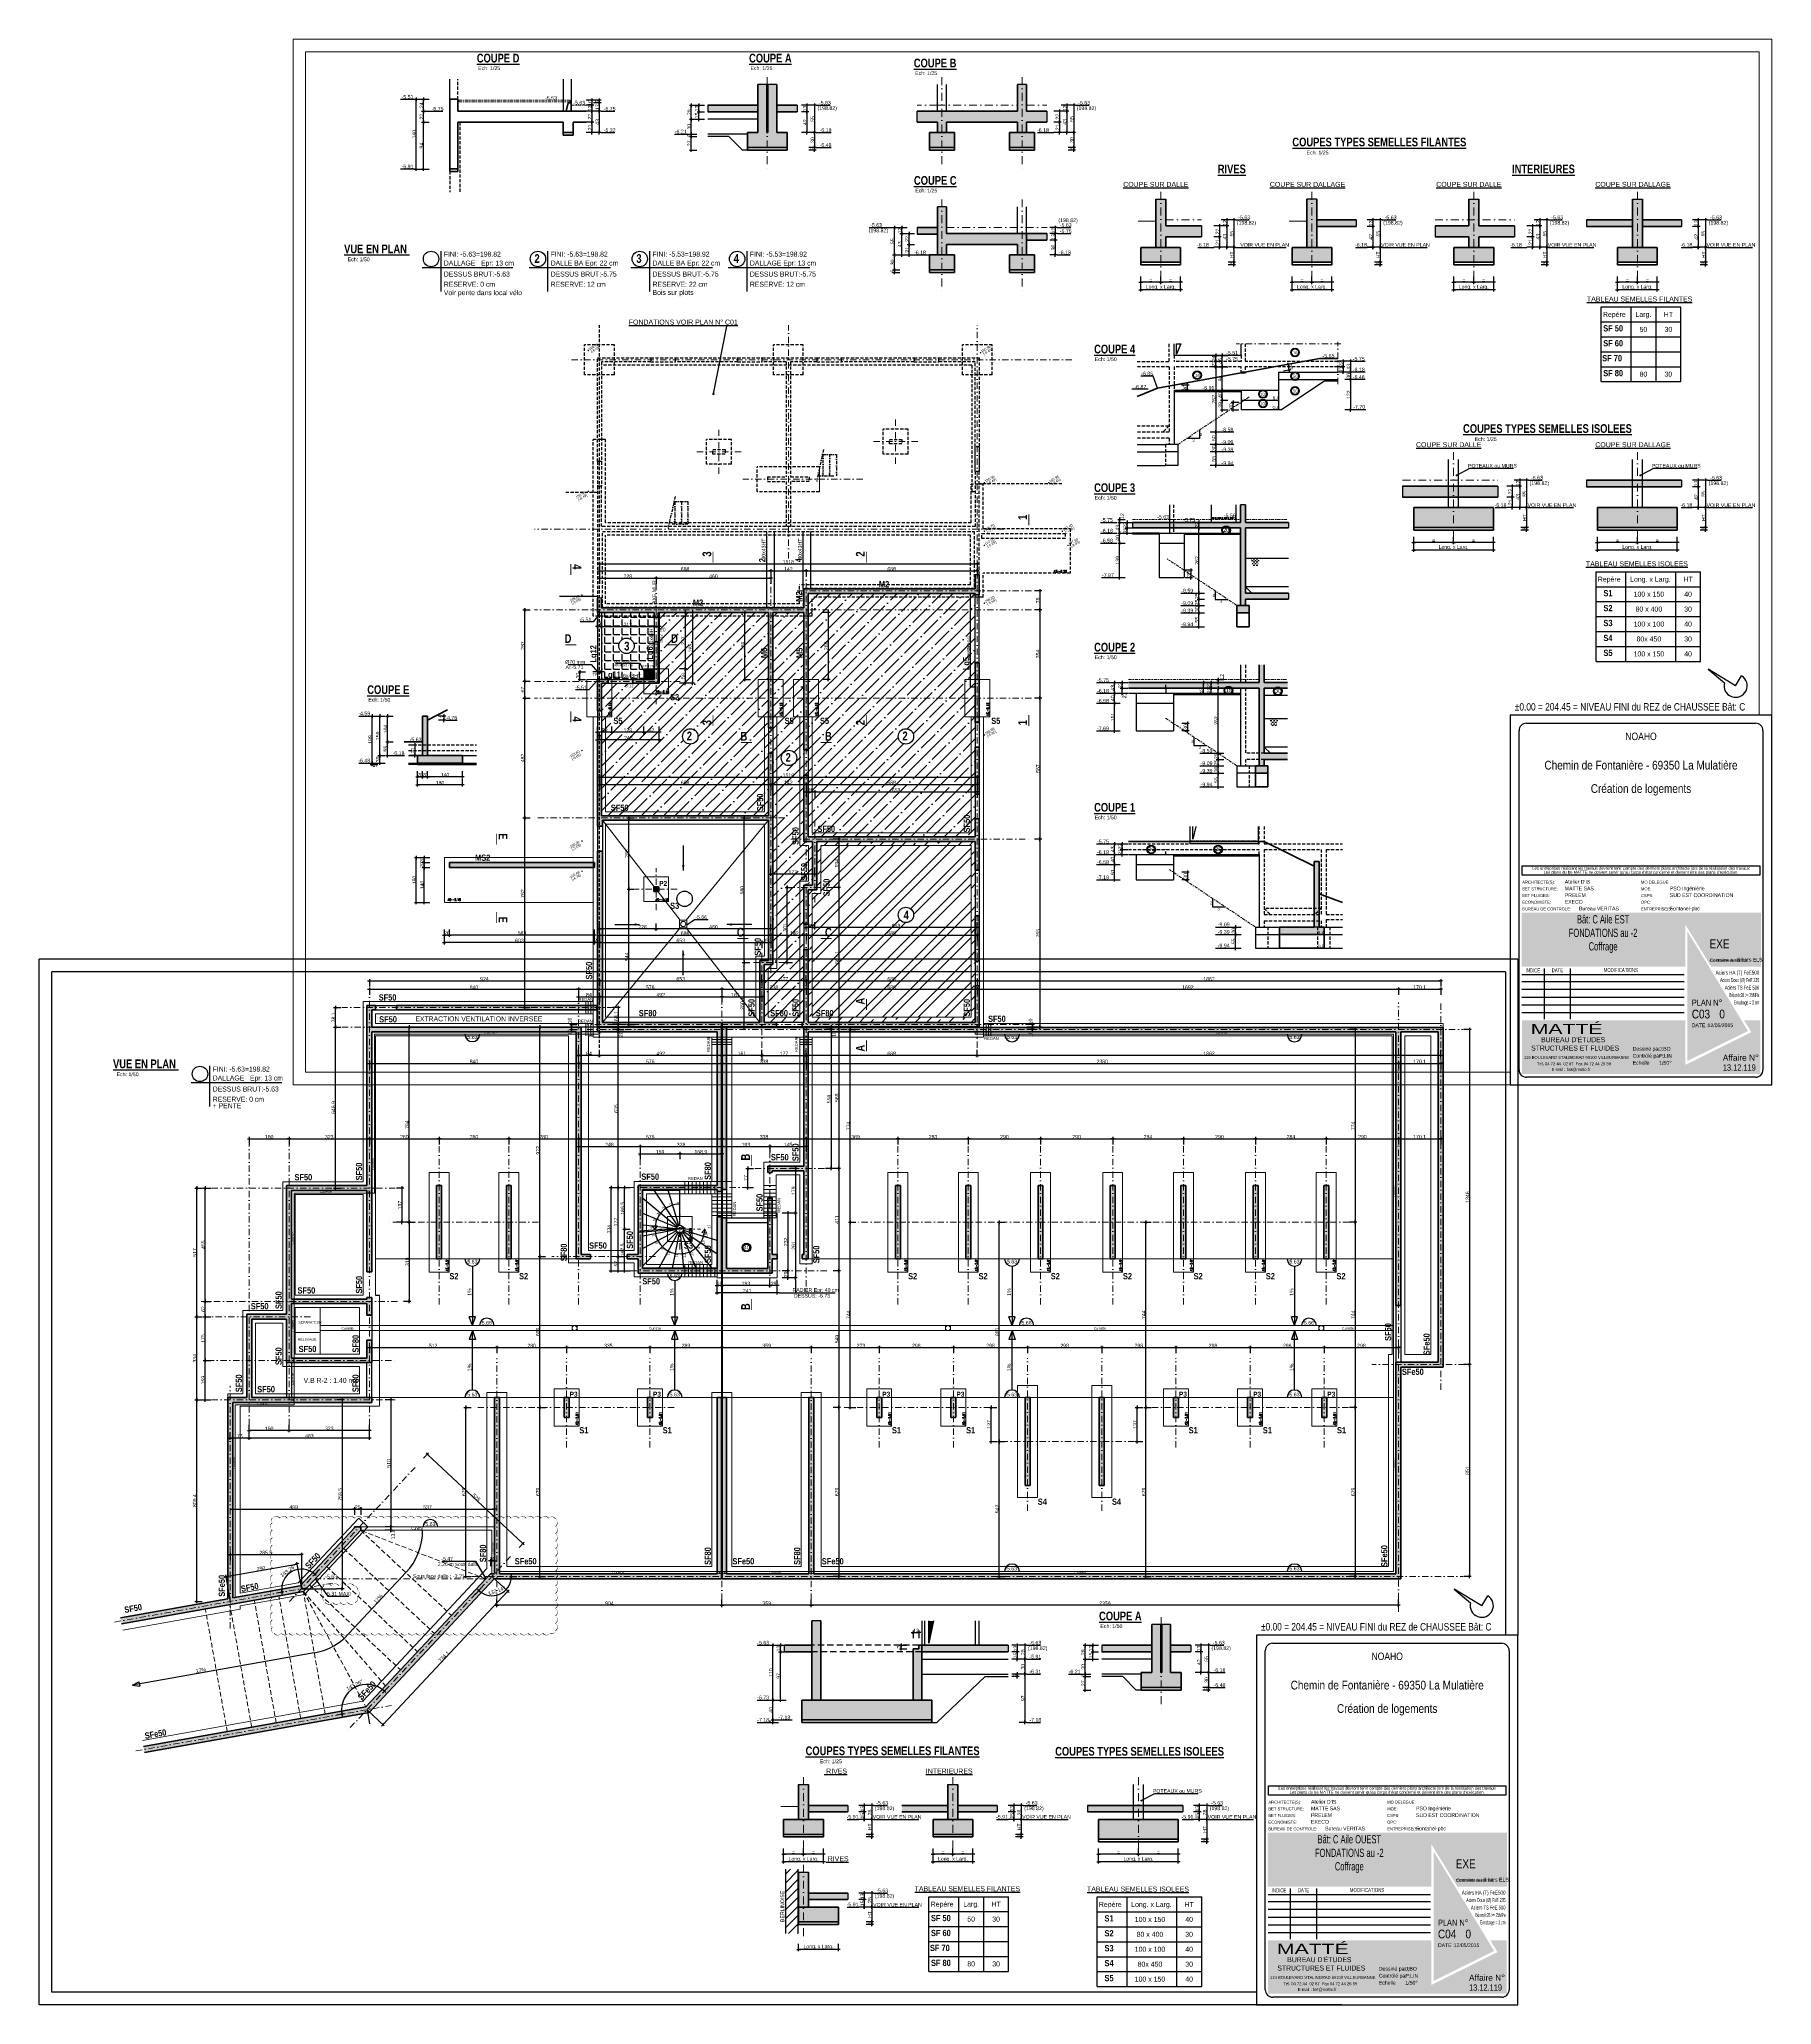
# Model space of a CAD drawing. Header units: centimetres. Extents: x 16433 to 114398, y -50094 to -12305.
# Drawn here: x 28113 to 35073, y -42944 to -35048 of the extents above; entities that cross this region are included whole.
import ezdxf
from ezdxf.enums import TextEntityAlignment as Align

# ---------------------------------------------------------------- set-up
doc = ezdxf.new("R2010")
doc.units = ezdxf.units.CM
doc.header["$LTSCALE"] = 0.5
for name, pattern in [('CACHEX2', [19.05, 12.7, -6.35]), ('Style de ligne -16', [0.192476, 0.123031, -0.069444]), ('TIRETPT2', [12.7, 6.35, -3.175, 0, -3.175]), ('TIRETPTX2', [50.8, 25.4, -12.7, 0, -12.7])]:
    doc.linetypes.add(name, pattern=pattern)
doc.layers.get('0').update_dxf_attribs({"linetype": 'CONTINUOUS'})
doc.layers.get('DEFPOINTS').update_dxf_attribs({"linetype": 'CONTINUOUS'})
for name, color, linetype in [('01-cartouche', 7, 'CONTINUOUS'), ('01-cartouche-cage A', 7, 'CONTINUOUS'), ('01_Cad_2', 5, 'CONTINUOUS'), ('01_cote_gen', 4, 'CONTINUOUS'), ('01_escalier int.', 2, 'TIRETPTX2'), ('01_linteaux', 2, 'CONTINUOUS'), ('01_murs_sup', 2, 'CACHEX2'), ('01_poch_BN', 9, 'CONTINUOUS'), ('01_poch_murs', 253, 'CONTINUOUS'), ('01_poch_poteaux', 250, 'CONTINUOUS'), ('01_resv', 32, 'CONTINUOUS'), ('01_texte', 230, 'CONTINUOUS'), ('AA_COTES', 2, 'CONTINUOUS')]:
    doc.layers.add(name, color=color, linetype=linetype)
for name, color, linetype, lineweight in [('01_Cad_1_', 5, 'CONTINUOUS', 9), ('01_murs_coup', 5, 'CONTINUOUS', 60), ('01_sem', 42, 'CONTINUOUS', 15), ('01_tram_axes', 2, 'TIRETPTX2', 9)]:
    doc.layers.add(name, color=color, linetype=linetype, lineweight=lineweight)
doc.styles.add('ARIAL', font='arial.ttf')
doc.styles.add('ARIAL NA', font='ARIALN.TTF')
doc.styles.add('cartouche', font='ARIALN.TTF', dxfattribs={"width": 0.01})
doc.styles.add('Century Gothic', font='GOTHIC.TTF')
doc.styles.add('impact', font='impact.ttf')
doc.styles.add('MATTE_TXT', font='arial.ttf')
doc.styles.add('SIMPLEX1', font='SIMPLEX.shx', dxfattribs={"width": 0.8, "height": 10})
doc.styles.add('STYLE2', font='ARIALN.TTF')
doc.styles.add('stylemattecart', font='ARIALN.TTF')
doc.dimstyles.new('JB25', dxfattribs={"dimscale": 0.1, "dimtxt": 150, "dimasz": 15, "dimexe": 0.1, "dimexo": 0.1, "dimgap": 0.09, "dimtad": 1, "dimdec": 1, "dimlfac": 0.5, "dimdsep": 46, "dimtxsty": 'STYLE2', "dimblk1": 'BOND_G', "dimblk2": 'BOND_D', "dimsah": 1, "dimcen": 1.5, "dimdle": 0.01, "dimse1": 1, "dimse2": 1, "dimclrd": 4, "dimclre": 2, "dimclrt": 6, "dimazin": 2, "dimtfac": 2.333333, "dimtdec": 1, "dimtix": 1, "dimtmove": 2, "dimatfit": 3, "dimldrblk": 'BOND_G', "dimfxl": 1, "dimtolj": 1, "dimtzin": 0, "dimarcsym": 0})
doc.dimstyles.new('JB50', dxfattribs={"dimscale": 0.1, "dimtxt": 150, "dimasz": 15, "dimexe": 0.1, "dimexo": 0.1, "dimgap": 0.09, "dimtad": 1, "dimdec": 1, "dimdsep": 46, "dimtxsty": 'STYLE2', "dimblk1": 'BOND_G', "dimblk2": 'BOND_D', "dimsah": 1, "dimcen": 1.5, "dimdle": 0.01, "dimse1": 1, "dimse2": 1, "dimclrd": 4, "dimclre": 2, "dimclrt": 6, "dimazin": 2, "dimtfac": 2.333333, "dimtdec": 1, "dimtix": 1, "dimtmove": 2, "dimatfit": 3, "dimldrblk": 'BOND_G', "dimfxl": 1, "dimtolj": 1, "dimtzin": 0, "dimarcsym": 0})

# ---------------------------------------------------------------- blocks, each defined once
blk = doc.blocks.new('Groupe-141-1')
at = {"color": 7, "linetype": 'Style de ligne -16', "lineweight": 13}
for p, q in [((14120.1, -46468.9), (14103, -46460.5)), ((14103, -46460.5), (14104.8, -46470.4)), ((14105, -46480.4), (14104.8, -46470.4)), ((14120.1, -46468.9), (14105, -46480.4))]:
    blk.add_line(p, q, dxfattribs=at)
blk = doc.blocks.new('Groupe-142-1')
at = {"color": 7, "linetype": 'Continuous', "lineweight": 13}
for p, q in [((14080, -46273.1), (14094, -46260.3)), ((14094, -46260.3), (14095.1, -46270.2)), ((14097.7, -46279.8), (14095.1, -46270.2)), ((14080, -46273.1), (14097.7, -46279.8))]:
    blk.add_line(p, q, dxfattribs=at)
blk = doc.blocks.new('cartstruc')
at = {"layer": '01-cartouche-cage A', "linetype": 'Continuous'}
h = blk.add_hatch(color=9, dxfattribs=at)
h.dxf.hatch_style = 2
h.paths.add_polyline_path([(-43.6, 691.3), (-1004.8, 691.3), (-1004.8, 473.8), (-347.3, 473.8), (-347.3, 644.1), (-242.5, 473.8), (-43.6, 473.8)])
h.paths.add_polyline_path([(-951, 670.1), (-407.9, 670.1), (-407.9, 498.5), (-951, 498.5)], flags=24)
h.paths.add_polyline_path([(-223.9, 590.8), (-105, 590.8), (-105, 608.8), (-223.9, 608.8)], flags=24)
h.paths.add_polyline_path([(-224.7, 609.7), (-105.7, 609.7), (-105.7, 627.7), (-224.7, 627.7)], flags=24)
h.paths.add_polyline_path([(-226.3, 624.9), (-64.8, 624.9), (-64.8, 652.4), (-226.3, 652.4)], flags=24)
h.paths.add_polyline_path([(-226.3, 646.9), (-85, 646.9), (-85, 674.3), (-226.3, 674.3)], flags=24)
h = blk.add_hatch(color=1, dxfattribs=at)
h.dxf.hatch_style = 2
h.paths.add_polyline_path([(-338.4, 615.7), (-338.4, 95.5), (-95.1, 215.8)])
h.paths.add_polyline_path([(-318.9, 264.4), (-190.8, 265.4), (-191.1, 303.5), (-319.2, 302.5)], flags=24)
h.paths.add_polyline_path([(-326.5, 202.5), (-70.2, 203.9), (-70.5, 265.1), (-326.9, 263.8)], flags=9)
h = blk.add_hatch(color=8, dxfattribs=at)
h.dxf.hatch_style = 2
h.paths.add_polyline_path([(-45, 258.5), (-110.7, 258.5), (-81.6, 211.1), (-347.1, 79.6), (-347.1, 258.5), (-1003.4, 258.5), (-1003.4, 43.7), (-45, 43.7)])
h.paths.add_polyline_path([(-202.1, 89.1), (-60, 89.1), (-60, 127.9), (-202.1, 127.9)], flags=24)
h.paths.add_polyline_path([(-999.3, 201), (-637.8, 201), (-637.8, 47), (-999.3, 47)], flags=24)
h.paths.add_polyline_path([(-978.3, 193.3), (-435, 193.3), (-435, 254.8), (-978.3, 254.8)], flags=24)
h.paths.add_polyline_path([(-559.9, 135.5), (-504.8, 135.5), (-504.8, 166.4), (-559.9, 166.4)], flags=24)
h.paths.add_polyline_path([(-203.2, 50.3), (-56.6, 50.3), (-56.6, 88.6), (-203.2, 88.6)], flags=24)
h.paths.add_polyline_path([(-457.1, 55), (-402.4, 55), (-402.4, 85.9), (-457.1, 85.9)], flags=24)
h.paths.add_polyline_path([(-458.8, 92.7), (-404.1, 92.7), (-404.1, 123.6), (-458.8, 123.6)], flags=24)
h.paths.add_polyline_path([(-557.8, 55.3), (-498.9, 55.3), (-498.9, 86.2), (-557.8, 86.2)], flags=24)
h.paths.add_polyline_path([(-550.6, 93.7), (-498.3, 93.7), (-498.3, 124.6), (-550.6, 124.6)], flags=24)
h.paths.add_polyline_path([(-459.9, 172.5), (-408.3, 172.5), (-408.3, 203.4), (-459.9, 203.4)], flags=24)
h.paths.add_polyline_path([(-547.6, 175), (-500.7, 175), (-500.7, 205.9), (-547.6, 205.9)], flags=24)
h.paths.add_polyline_path([(-562.3, 213.8), (-499.3, 213.8), (-499.3, 244.7), (-562.3, 244.7)], flags=8)
h.paths.add_polyline_path([(-458.6, 213), (-411.3, 213), (-411.3, 243.9), (-458.6, 243.9)], flags=24)
h.paths.add_polyline_path([(-457.7, 133.4), (-405.4, 133.4), (-405.4, 164.4), (-457.7, 164.4)], flags=24)
for p, q in [((0, 1485), (-1050, 1485)), ((-1050, 1485), (-1050, 0)), ((0, 0), (0, 1485)), ((-1050, 0), (0, 0))]:
    blk.add_line(p, q, dxfattribs=at)
at = {"layer": '01-cartouche-cage A', "color": 7, "linetype": 'Continuous'}
for p, q in [((-1015, 60), (-1015, 1422)), ((-985, 1452), (-65, 1452)), ((-35, 1422), (-35, 292.1)), ((-35, 292.1), (-35, 60)), ((-65, 30), (-985, 30))]:
    blk.add_line(p, q, dxfattribs=at)
at = {"layer": '01-cartouche-cage A', "color": 7}
for p, q in [((-1002.2, 879.3), (-48.1, 879.3)), ((-1002.2, 842.3), (-1002.2, 879.3)), ((-48.1, 879.3), (-48.1, 842.3)), ((-48.1, 842.3), (-1002.2, 842.3))]:
    blk.add_line(p, q, dxfattribs=at)
at = {"layer": '01-cartouche-cage A', "color": 8}
for p, q in [((-1003.6, 442.3), (-351, 442.3)), ((-1003.6, 414.4), (-351, 414.4)), ((-914.7, 466.6), (-914.7, 263.2)), ((-809.1, 466.6), (-809.1, 263.2)), ((-1003.6, 383.3), (-351, 383.3)), ((-1003.6, 352.2), (-351, 352.2)), ((-1003.6, 321.1), (-351, 321.1)), ((-1003.6, 290), (-351, 290))]:
    blk.add_line(p, q, dxfattribs=at)
at = {"layer": '01-cartouche-cage A', "color": 7, "linetype": 'Continuous'}
for centre, start, end in [((-985, 1422), 90, 180), ((-65, 1422), 0, 90), ((-985, 60), 180, 270), ((-65, 60), 270, 0)]:
    blk.add_arc(centre, 30, start, end, dxfattribs=at)
at = {"layer": '01-cartouche-cage A', "color": 7, "style": 'stylemattecart'}
for s, p in [('Les entreprises réalisant les travaux devront tenir compte des derniers plans architecte lors de la réalisation des travaux', (-525.1, 869.8)), ("Les plans du be MATTE ne doivent servir qu'au corps d'état concerné et doivent être des plans d'exécution.", (-525.1, 853.7))]:
    blk.add_text(s, height=12, dxfattribs=at).set_placement(p, align=Align.MIDDLE_CENTER)
at = {"layer": '01-cartouche-cage A', "color": 8, "style": 'cartouche'}
for s, p in [('ARCHITECTE(S):', (-1002.2, 807.7)), ('BET STRUCTURE:', (-1002.2, 780.9)), ('MO DELEGUE:', (-525.1, 807.7)), ('MOE:', (-525.1, 780.9)), ('BET FLUIDES:', (-1002.2, 753.9)), ('ECONOMISTE:', (-1002.2, 727.1)), ('BUREAU DE CONTROLE:', (-1002.2, 700.3)), ('OPC:', (-525.1, 727.1)), ('CSPS:', (-525.1, 753.9)), ('ENTREPRISE(S):', (-525.1, 700.3))]:
    blk.add_text(s, height=12, dxfattribs=at).set_placement(p)
at = {"layer": '01-cartouche-cage A', "color": 7, "style": 'stylemattecart'}
for s, height, p in [('Contrainte de sol:', 12, (-249.5, 493.8)), ('Contrainte sur le sol:', 12, (-246.5, 494.4)), ('119 BOULEVARD STALINGRAD 69100 VILLEURBANNE', 12, (-995.8, 103.8)), ('Tél. 04 72 44  02 87  Fax 04 72 44 26 59', 12, (-942.6, 78.4)), ('Contrôlé par :', 15, (-558.6, 108.9)), ('Dessiné par :', 15, (-558.6, 137)), ('Echelle         :', 15, (-558.6, 80.8)), ('E-mail : bet@matte.fr', 12, (-884.2, 55.6))]:
    blk.add_text(s, height=height, dxfattribs=at).set_placement(p)
for s, height, width, p, p2 in [('INDICE', 16, 0.941138, (-988.7, 451.3), (-930.3, 451.3)), ('DATE', 16, 0.922192, (-883.4, 452), (-838.3, 452)), ('MODIFICATIONS', 16, 0.943218, (-674.7, 452.8), (-537.3, 452.8)), ('Aciers HA (T) FeE500', 16, 0.978863, (-225.4, 442.3), (-49.9, 442.3)), ('Aciers Doux (Ø) FeE 235', 16, 0.76709, (-207, 412.3), (-49.9, 412.3)), ('Aciers TS FeE 500', 16, 0.901377, (-188.6, 382.3), (-49.9, 382.3)), ('Béton fc28 >= 25MPa', 16, 0.678142, (-170.1, 352.3), (-49.9, 352.3)), ('Enrobage = 3 cm', 16, 0.726904, (-151.7, 322.3), (-49.9, 322.3)), ('Affaire N°', 25, 1.15762, (-196.3, 96), (-51.1, 96))]:
    blk.add_text(s, height=height, dxfattribs=dict(at, width=width)).set_placement(p, p2, align=Align.FIT)
at = {"layer": '01-cartouche-cage A', "color": 255, "style": 'stylemattecart'}
for s, height, p in [('PLAN N°', 25, (-321, 317.2)), ('DATE :', 15, (-321, 231.2)), ("BUREAU D'ÉTUDES", 20, (-926.6, 170.9)), ('STRUCTURES ET FLUIDES', 20, (-966.1, 137.2))]:
    blk.add_text(s, height=height, dxfattribs=at).set_placement(p)
at = {"layer": '01-cartouche-cage A', "color": 255, "style": 'stylemattecart', "width": 1.812358}
blk.add_text('MATTÉ', height=41, dxfattribs=at).set_placement((-968, 203.6), (-679.6, 203.6), align=Align.FIT)
at = {"layer": '01-cartouche-cage A', "color": 7, "style": 'stylemattecart'}
for tag, height, p in [('NOMCLIENT', 30, (-525, 1399.6)), ('ADRESSE1CLIENT', 25, (-525, 1326.7)), ('ADRESSE2CLIENT', 25, (-525, 1283.9)), ('NOMAFFAIRE1', 45, (-525.1, 1189.8)), ('NOMAFFAIRE2', 45, (-525.1, 1110.4)), ('NOMAFFAIRE3', 45, (-525.1, 1031.7)), ('ADRESSE1AFFAIRE', 20, (-525.1, 943.3)), ('ADRESSE2AFFAIRE', 20, (-525.1, 909.2)), ('INDICE-A', 15, (-959.1, 428.4)), ('INDICE-B', 15, (-959.1, 400.5)), ('DATE-A', 15, (-861.9, 428.4)), ('DATE-B', 15, (-861.9, 400.5)), ('INDICE-C', 15, (-959.1, 369.4)), ('INDICE-D', 15, (-959.1, 338.3)), ('DATE-C', 15, (-861.9, 369.4)), ('DATE-D', 15, (-861.9, 338.3)), ('INDICE-E', 15, (-959.1, 307.2)), ('INDICE-F', 15, (-959.1, 276.1)), ('DATE-E', 15, (-861.9, 307.2)), ('DATE-F', 15, (-861.9, 276.1))]:
    blk.add_attdef(tag, text='', height=height, dxfattribs=at).set_placement(p, align=Align.MIDDLE_CENTER)
for tag, height, p in [('NOMARCHI', 15, (-831.1, 803.3)), ('BETSTRUCTURE', 15, (-831.1, 776.5)), ('MODEL', 15, (-408.9, 803.3)), ('MOE', 15, (-408.9, 776.5)), ('BETFLUIDES', 15, (-831.1, 749.5)), ('ECONOMISTE', 15, (-831.1, 722.7)), ('BDC', 15, (-831.1, 695.9)), ('CSPS', 15, (-408.9, 749.5)), ('OPC', 15, (-408.9, 722.7)), ('NOMENTREPRISE', 15, (-408.9, 695.9)), ('NUMBAT', 27, (-249.5, 614.7)), ('PHASE', 35, (-249.5, 537.9)), ('CONT-SOL', 12, (-138.6, 490.2)), ('NOMDESS', 15, (-451.8, 132.3)), ('NOMING', 15, (-451.8, 104.3)), ('ECH', 15, (-451.8, 76.3)), ('NUMAFF', 25, (-196.3, 48.9))]:
    blk.add_attdef(tag, text='', height=height, dxfattribs=at).set_placement(p, align=Align.BOTTOM_LEFT)
at = {"layer": '01-cartouche-cage A', "color": 7, "style": 'stylemattecart', "width": 0.8}
for tag, p in [('TITRTEPLAN1', (-677.3, 664.6)), ('TITRTEPLAN2', (-677.3, 610.2)), ('TITRTEPLAN3', (-677.3, 556)), ('TITRTEPLAN4', (-677.3, 501.4))]:
    blk.add_attdef(tag, text='', height=33, dxfattribs=at).set_placement(p, align=Align.MIDDLE_CENTER)
at = {"layer": '01-cartouche-cage A', "color": 7, "style": 'stylemattecart'}
for tag, p in [('MODIF-A', (-802.6, 428.4)), ('MODIF-B', (-802.6, 400.5)), ('MODIF-C', (-802.6, 369.4)), ('MODIF-D', (-802.6, 338.3)), ('MODIF-E', (-802.6, 307.2)), ('MODIF-F', (-802.6, 276.1))]:
    blk.add_attdef(tag, text='', height=15, dxfattribs=at).set_placement(p, align=Align.MIDDLE_LEFT)
at = {"layer": '01-cartouche-cage A', "color": 255, "style": 'stylemattecart'}
for tag, height, p in [('N°P', 35, (-321, 256)), ('DATEPLAN', 15, (-257.7, 226.8)), ('IP', 35, (-210.3, 256))]:
    blk.add_attdef(tag, text='', height=height, dxfattribs=at).set_placement(p, align=Align.BOTTOM_LEFT)
blk = doc.blocks.new('BOND_G')
at = {"layer": 'AA_COTES', "color": 0}
for p, q in [((5, 0), (-5, 0)), ((1.8, 1.8), (-1.8, -1.8)), ((0, -5), (0, 15))]:
    blk.add_line(p, q, dxfattribs=at)
blk = doc.blocks.new('BOND_D')
at = {"layer": 'AA_COTES', "color": 0}
for p, q in [((5, 0), (-5, 0)), ((-1.8, -1.8), (1.8, 1.8)), ((0, 5), (0, -15))]:
    blk.add_line(p, q, dxfattribs=at)
blk = doc.blocks.new('*D3812')
at = {"layer": '01_cote_gen', "color": 4, "lineweight": -2, "ltscale": 2, "transparency": 16777216}
blk.add_line((32133, -37266), (32133, -37339), dxfattribs=at)
at = {"layer": 'DEFPOINTS', "color": 0, "ltscale": 2}
for p in [(32099.1, -37264.5), (32099.1, -37340.5), (32133, -37340.5)]:
    blk.add_point(p, dxfattribs=at)
at = {"layer": '01_cote_gen', "color": 4, "lineweight": -2, "ltscale": 2, "transparency": 16777216, "xscale": 1.5, "yscale": 1.5, "zscale": 1.5}
for name, p, rotation in [('BOND_G', (32133, -37264.5), 90), ('BOND_D', (32133, -37340.5), 270)]:
    blk.add_blockref(name, p, dxfattribs=dict(at, rotation=rotation))
at = {"layer": '01_cote_gen', "color": 6, "ltscale": 2, "transparency": 16777216, "insert": (32125.3, -37302.5), "char_height": 15, "attachment_point": 5, "rotation": 90, "style": 'STYLE2'}
blk.add_mtext('\\A1;76', dxfattribs=at)
blk = doc.blocks.new('*D3813')
at = {"layer": '01_cote_gen', "color": 4, "lineweight": -2, "ltscale": 2, "transparency": 16777216}
blk.add_line((32133, -37342), (32133, -37693), dxfattribs=at)
at = {"layer": 'DEFPOINTS', "color": 0, "ltscale": 2}
for p in [(32099.1, -37340.5), (32077.2, -37694.5), (32133, -37694.5)]:
    blk.add_point(p, dxfattribs=at)
at = {"layer": '01_cote_gen', "color": 4, "lineweight": -2, "ltscale": 2, "transparency": 16777216, "xscale": 1.5, "yscale": 1.5, "zscale": 1.5}
for name, p, rotation in [('BOND_G', (32133, -37340.5), 90), ('BOND_D', (32133, -37694.5), 270)]:
    blk.add_blockref(name, p, dxfattribs=dict(at, rotation=rotation))
at = {"layer": '01_cote_gen', "color": 6, "ltscale": 2, "transparency": 16777216, "insert": (32125.3, -37517.5), "char_height": 15, "attachment_point": 5, "rotation": 90, "style": 'STYLE2'}
blk.add_mtext('\\A1;354', dxfattribs=at)
blk = doc.blocks.new('*D3814')
at = {"layer": '01_cote_gen', "color": 4, "lineweight": -2, "ltscale": 2, "transparency": 16777216}
blk.add_line((32133, -37696), (32133, -38260.1), dxfattribs=at)
at = {"layer": 'DEFPOINTS', "color": 0, "ltscale": 2}
for p in [(32099.1, -37694.5), (32077.2, -38261.6), (32133, -38261.6)]:
    blk.add_point(p, dxfattribs=at)
at = {"layer": '01_cote_gen', "color": 4, "lineweight": -2, "ltscale": 2, "transparency": 16777216, "xscale": 1.5, "yscale": 1.5, "zscale": 1.5}
for name, p, rotation in [('BOND_G', (32133, -37694.5), 90), ('BOND_D', (32133, -38261.6), 270)]:
    blk.add_blockref(name, p, dxfattribs=dict(at, rotation=rotation))
at = {"layer": '01_cote_gen', "color": 6, "ltscale": 2, "transparency": 16777216, "insert": (32125.3, -37978.1), "char_height": 15, "attachment_point": 5, "rotation": 90, "style": 'STYLE2'}
blk.add_mtext('\\A1;567', dxfattribs=at)
blk = doc.blocks.new('*D3815')
at = {"layer": '01_cote_gen', "color": 4, "lineweight": -2, "ltscale": 2, "transparency": 16777216}
blk.add_line((32133, -38263.1), (32133, -39015.1), dxfattribs=at)
at = {"layer": 'DEFPOINTS', "color": 0, "ltscale": 2}
for p in [(32099.1, -38261.6), (32099.1, -39016.6), (32133, -39016.6)]:
    blk.add_point(p, dxfattribs=at)
at = {"layer": '01_cote_gen', "color": 4, "lineweight": -2, "ltscale": 2, "transparency": 16777216, "xscale": 1.5, "yscale": 1.5, "zscale": 1.5}
for name, p, rotation in [('BOND_G', (32133, -38261.6), 90), ('BOND_D', (32133, -39016.6), 270)]:
    blk.add_blockref(name, p, dxfattribs=dict(at, rotation=rotation))
at = {"layer": '01_cote_gen', "color": 6, "ltscale": 2, "transparency": 16777216, "insert": (32125.4, -38639.1), "char_height": 15, "attachment_point": 5, "rotation": 90, "style": 'STYLE2'}
blk.add_mtext('\\A1;755', dxfattribs=at)
blk = doc.blocks.new('*D3816')
at = {"layer": '01_cote_gen', "color": 4, "lineweight": -2, "ltscale": 2, "transparency": 16777216}
blk.add_line((32102.9, -39008.1), (32102.9, -39015.1), dxfattribs=at)
at = {"layer": 'DEFPOINTS', "color": 0, "ltscale": 2}
for p in [(32102.9, -39016.6), (32105.4, -39006.6), (32123.1, -39016.6)]:
    blk.add_point(p, dxfattribs=at)
at = {"layer": '01_cote_gen', "color": 4, "lineweight": -2, "ltscale": 2, "transparency": 16777216, "xscale": 1.5, "yscale": 1.5, "zscale": 1.5}
for name, p, rotation in [('BOND_G', (32102.9, -39006.6), 90), ('BOND_D', (32102.9, -39016.6), 270)]:
    blk.add_blockref(name, p, dxfattribs=dict(at, rotation=rotation))
at = {"layer": '01_cote_gen', "color": 6, "ltscale": 2, "transparency": 16777216, "insert": (32095.2, -38993.9), "char_height": 15, "attachment_point": 5, "rotation": 90, "style": 'STYLE2'}
blk.add_mtext('\\A1;10', dxfattribs=at)
blk = doc.blocks.new('*D3817')
at = {"layer": '01_cote_gen', "color": 4, "lineweight": -2, "ltscale": 2, "transparency": 16777216}
blk.add_line((32102.9, -39018.1), (32102.9, -39025.1), dxfattribs=at)
at = {"layer": 'DEFPOINTS', "color": 0, "ltscale": 2}
for p in [(32099.9, -39016.6), (32100.7, -39026.6), (32102.9, -39026.6)]:
    blk.add_point(p, dxfattribs=at)
at = {"layer": '01_cote_gen', "color": 4, "lineweight": -2, "ltscale": 2, "transparency": 16777216, "xscale": 1.5, "yscale": 1.5, "zscale": 1.5}
for name, p, rotation in [('BOND_G', (32102.9, -39016.6), 90), ('BOND_D', (32102.9, -39026.6), 270)]:
    blk.add_blockref(name, p, dxfattribs=dict(at, rotation=rotation))
at = {"layer": '01_cote_gen', "color": 6, "ltscale": 2, "transparency": 16777216, "insert": (32095.2, -39044.8), "char_height": 15, "attachment_point": 5, "rotation": 90, "style": 'STYLE2'}
blk.add_mtext('\\A1;10', dxfattribs=at)
blk = doc.blocks.new('*D3818')
at = {"layer": '01_cote_gen', "color": 4, "lineweight": -2, "ltscale": 2, "transparency": 16777216}
blk.add_line((33858.2, -39028.1), (33858.2, -40371.1), dxfattribs=at)
at = {"layer": 'DEFPOINTS', "color": 0, "ltscale": 2}
for p in [(33833.2, -39026.6), (33840.1, -40372.6), (33858.2, -40372.6)]:
    blk.add_point(p, dxfattribs=at)
at = {"layer": '01_cote_gen', "color": 4, "lineweight": -2, "ltscale": 2, "transparency": 16777216, "xscale": 1.5, "yscale": 1.5, "zscale": 1.5}
for name, p, rotation in [('BOND_G', (33858.2, -39026.6), 90), ('BOND_D', (33858.2, -40372.6), 270)]:
    blk.add_blockref(name, p, dxfattribs=dict(at, rotation=rotation))
at = {"layer": '01_cote_gen', "color": 6, "ltscale": 2, "transparency": 16777216, "insert": (33850.5, -39699.6), "char_height": 15, "attachment_point": 5, "rotation": 90, "style": 'STYLE2'}
blk.add_mtext('\\A1;1346', dxfattribs=at)
blk = doc.blocks.new('*D3819')
at = {"layer": '01_cote_gen', "color": 4, "lineweight": -2, "ltscale": 2, "transparency": 16777216}
blk.add_line((33858.2, -40374.1), (33858.2, -41222.1), dxfattribs=at)
at = {"layer": 'DEFPOINTS', "color": 0, "ltscale": 2}
for p in [(33840.1, -40372.6), (33833.2, -41223.6), (33858.2, -41223.6)]:
    blk.add_point(p, dxfattribs=at)
at = {"layer": '01_cote_gen', "color": 4, "lineweight": -2, "ltscale": 2, "transparency": 16777216, "xscale": 1.5, "yscale": 1.5, "zscale": 1.5}
for name, p, rotation in [('BOND_G', (33858.2, -40372.6), 90), ('BOND_D', (33858.2, -41223.6), 270)]:
    blk.add_blockref(name, p, dxfattribs=dict(at, rotation=rotation))
at = {"layer": '01_cote_gen', "color": 6, "ltscale": 2, "transparency": 16777216, "insert": (33850.5, -40798.1), "char_height": 15, "attachment_point": 5, "rotation": 90, "style": 'STYLE2'}
blk.add_mtext('\\A1;851', dxfattribs=at)
blk = doc.blocks.new('*D3820')
at = {"layer": '01_cote_gen', "color": 4, "lineweight": -2, "ltscale": 2, "transparency": 16777216}
blk.add_line((30062.8, -38937), (30062.8, -38178), dxfattribs=at)
at = {"layer": 'DEFPOINTS', "color": 0, "ltscale": 2}
for p in [(30062.8, -38176.5), (30101.7, -38176.5), (30419.9, -38938.5)]:
    blk.add_point(p, dxfattribs=at)
at = {"layer": '01_cote_gen', "color": 4, "lineweight": -2, "ltscale": 2, "transparency": 16777216, "xscale": 1.5, "yscale": 1.5, "zscale": 1.5}
for name, p, rotation in [('BOND_D', (30062.8, -38176.5), 90), ('BOND_G', (30062.8, -38938.5), 270)]:
    blk.add_blockref(name, p, dxfattribs=dict(at, rotation=rotation))
at = {"layer": '01_cote_gen', "color": 6, "ltscale": 2, "transparency": 16777216, "insert": (30055.2, -38480.4), "char_height": 15, "attachment_point": 5, "rotation": 90, "style": 'STYLE2'}
blk.add_mtext('\\A1;762', dxfattribs=at)
blk = doc.blocks.new('*D3821')
at = {"layer": '01_cote_gen', "color": 4, "lineweight": -2, "ltscale": 2, "transparency": 16777216}
blk.add_line((30062.8, -38175), (30062.8, -37696), dxfattribs=at)
at = {"layer": 'DEFPOINTS', "color": 0, "ltscale": 2}
for p in [(30062.8, -37694.5), (30101.7, -37694.5), (30101.7, -38176.5)]:
    blk.add_point(p, dxfattribs=at)
at = {"layer": '01_cote_gen', "color": 4, "lineweight": -2, "ltscale": 2, "transparency": 16777216, "xscale": 1.5, "yscale": 1.5, "zscale": 1.5}
for name, p, rotation in [('BOND_D', (30062.8, -37694.5), 90), ('BOND_G', (30062.8, -38176.5), 270)]:
    blk.add_blockref(name, p, dxfattribs=dict(at, rotation=rotation))
at = {"layer": '01_cote_gen', "color": 6, "ltscale": 2, "transparency": 16777216, "insert": (30055.2, -37935.5), "char_height": 15, "attachment_point": 5, "rotation": 90, "style": 'STYLE2'}
blk.add_mtext('\\A1;482', dxfattribs=at)
blk = doc.blocks.new('*D3822')
at = {"layer": '01_cote_gen', "color": 4, "lineweight": -2, "ltscale": 2, "transparency": 16777216}
blk.add_line((30062.8, -37693), (30062.8, -37629), dxfattribs=at)
at = {"layer": 'DEFPOINTS', "color": 0, "ltscale": 2}
for p in [(30062.8, -37627.5), (30101.7, -37627.5), (30101.7, -37694.5)]:
    blk.add_point(p, dxfattribs=at)
at = {"layer": '01_cote_gen', "color": 4, "lineweight": -2, "ltscale": 2, "transparency": 16777216, "xscale": 1.5, "yscale": 1.5, "zscale": 1.5}
for name, p, rotation in [('BOND_D', (30062.8, -37627.5), 90), ('BOND_G', (30062.8, -37694.5), 270)]:
    blk.add_blockref(name, p, dxfattribs=dict(at, rotation=rotation))
at = {"layer": '01_cote_gen', "color": 6, "ltscale": 2, "transparency": 16777216, "insert": (30055.2, -37661), "char_height": 15, "attachment_point": 5, "rotation": 90, "style": 'STYLE2'}
blk.add_mtext('\\A1;67', dxfattribs=at)
blk = doc.blocks.new('*D3823')
at = {"layer": '01_cote_gen', "color": 4, "lineweight": -2, "ltscale": 2, "transparency": 16777216}
blk.add_line((30062.8, -37626), (30062.8, -37342), dxfattribs=at)
at = {"layer": 'DEFPOINTS', "color": 0, "ltscale": 2}
for p in [(30062.8, -37340.5), (30101.7, -37340.5), (30101.7, -37627.5)]:
    blk.add_point(p, dxfattribs=at)
at = {"layer": '01_cote_gen', "color": 4, "lineweight": -2, "ltscale": 2, "transparency": 16777216, "xscale": 1.5, "yscale": 1.5, "zscale": 1.5}
for name, p, rotation in [('BOND_D', (30062.8, -37340.5), 90), ('BOND_G', (30062.8, -37627.5), 270)]:
    blk.add_blockref(name, p, dxfattribs=dict(at, rotation=rotation))
at = {"layer": '01_cote_gen', "color": 6, "ltscale": 2, "transparency": 16777216, "insert": (30055.2, -37484), "char_height": 15, "attachment_point": 5, "rotation": 90, "style": 'STYLE2'}
blk.add_mtext('\\A1;287', dxfattribs=at)
blk = doc.blocks.new('*D3824')
at = {"layer": '01_cote_gen', "color": 4, "lineweight": -2, "ltscale": 2, "transparency": 16777216}
blk.add_line((30364.7, -37184.1), (31049.7, -37184.1), dxfattribs=at)
at = {"layer": 'DEFPOINTS', "color": 0, "ltscale": 2}
for p in [(31051.2, -37184.1), (31051.2, -37184.1), (30363.2, -37207)]:
    blk.add_point(p, dxfattribs=at)
at = {"layer": '01_cote_gen', "color": 4, "lineweight": -2, "ltscale": 2, "transparency": 16777216, "xscale": 1.5, "yscale": 1.5, "zscale": 1.5, "rotation": 180}
blk.add_blockref('BOND_G', (30363.2, -37184.1), dxfattribs=at)
at = {"layer": '01_cote_gen', "color": 4, "lineweight": -2, "ltscale": 2, "transparency": 16777216, "xscale": 1.5, "yscale": 1.5, "zscale": 1.5}
blk.add_blockref('BOND_D', (31051.2, -37184.1), dxfattribs=at)
at = {"layer": '01_cote_gen', "color": 6, "ltscale": 2, "transparency": 16777216, "insert": (30707.2, -37176.5), "char_height": 15, "attachment_point": 5, "style": 'STYLE2'}
blk.add_mtext('\\A1;688', dxfattribs=at)
blk = doc.blocks.new('*D3825')
at = {"layer": '01_cote_gen', "color": 4, "lineweight": -2, "ltscale": 2, "transparency": 16777216}
blk.add_line((31052.7, -37184.1), (31191.7, -37184.1), dxfattribs=at)
at = {"layer": 'DEFPOINTS', "color": 0, "ltscale": 2}
for p in [(31051.2, -37184.1), (31193.2, -37184.1), (31193.2, -37200.9)]:
    blk.add_point(p, dxfattribs=at)
at = {"layer": '01_cote_gen', "color": 4, "lineweight": -2, "ltscale": 2, "transparency": 16777216, "xscale": 1.5, "yscale": 1.5, "zscale": 1.5, "rotation": 180}
blk.add_blockref('BOND_G', (31051.2, -37184.1), dxfattribs=at)
at = {"layer": '01_cote_gen', "color": 4, "lineweight": -2, "ltscale": 2, "transparency": 16777216, "xscale": 1.5, "yscale": 1.5, "zscale": 1.5}
blk.add_blockref('BOND_D', (31193.2, -37184.1), dxfattribs=at)
at = {"layer": '01_cote_gen', "color": 6, "ltscale": 2, "transparency": 16777216, "insert": (31122.2, -37176.6), "char_height": 15, "attachment_point": 5, "style": 'STYLE2'}
blk.add_mtext('\\A1;142', dxfattribs=at)
blk = doc.blocks.new('*D3826')
at = {"layer": '01_cote_gen', "color": 4, "lineweight": -2, "ltscale": 2, "transparency": 16777216}
blk.add_line((31194.7, -37184.1), (31879.7, -37184.1), dxfattribs=at)
at = {"layer": 'DEFPOINTS', "color": 0, "ltscale": 2}
for p in [(31881.2, -37178.6), (31881.2, -37184.1), (31193.2, -37200.9)]:
    blk.add_point(p, dxfattribs=at)
at = {"layer": '01_cote_gen', "color": 4, "lineweight": -2, "ltscale": 2, "transparency": 16777216, "xscale": 1.5, "yscale": 1.5, "zscale": 1.5, "rotation": 180}
blk.add_blockref('BOND_G', (31193.2, -37184.1), dxfattribs=at)
at = {"layer": '01_cote_gen', "color": 4, "lineweight": -2, "ltscale": 2, "transparency": 16777216, "xscale": 1.5, "yscale": 1.5, "zscale": 1.5}
blk.add_blockref('BOND_D', (31881.2, -37184.1), dxfattribs=at)
at = {"layer": '01_cote_gen', "color": 6, "ltscale": 2, "transparency": 16777216, "insert": (31537.2, -37176.5), "char_height": 15, "attachment_point": 5, "style": 'STYLE2'}
blk.add_mtext('\\A1;688', dxfattribs=at)
blk = doc.blocks.new('*D3827')
at = {"layer": '01_cote_gen', "color": 4, "lineweight": -2, "ltscale": 2, "transparency": 16777216}
blk.add_line((30364.7, -37155.2), (31879.7, -37155.2), dxfattribs=at)
at = {"layer": 'DEFPOINTS', "color": 0, "ltscale": 2}
for p in [(30363.2, -37154), (31881.2, -37154), (31881.2, -37155.2)]:
    blk.add_point(p, dxfattribs=at)
at = {"layer": '01_cote_gen', "color": 4, "lineweight": -2, "ltscale": 2, "transparency": 16777216, "xscale": 1.5, "yscale": 1.5, "zscale": 1.5, "rotation": 180}
blk.add_blockref('BOND_G', (30363.2, -37155.2), dxfattribs=at)
at = {"layer": '01_cote_gen', "color": 4, "lineweight": -2, "ltscale": 2, "transparency": 16777216, "xscale": 1.5, "yscale": 1.5, "zscale": 1.5}
blk.add_blockref('BOND_D', (31881.2, -37155.2), dxfattribs=at)
at = {"layer": '01_cote_gen', "color": 6, "ltscale": 2, "transparency": 16777216, "insert": (31122.2, -37147.5), "char_height": 15, "attachment_point": 5, "style": 'STYLE2'}
blk.add_mtext('\\A1;1518', dxfattribs=at)
blk = doc.blocks.new('*D3828')
at = {"layer": '01_cote_gen', "color": 4, "lineweight": -2, "ltscale": 2, "transparency": 16777216}
blk.add_line((30364.7, -38041.5), (31049.7, -38041.5), dxfattribs=at)
at = {"layer": 'DEFPOINTS', "color": 0, "ltscale": 2}
for p in [(30363.2, -38039.8), (31051.2, -38041.5), (31051.2, -38067.5)]:
    blk.add_point(p, dxfattribs=at)
at = {"layer": '01_cote_gen', "color": 4, "lineweight": -2, "ltscale": 2, "transparency": 16777216, "xscale": 1.5, "yscale": 1.5, "zscale": 1.5, "rotation": 180}
blk.add_blockref('BOND_G', (30363.2, -38041.5), dxfattribs=at)
at = {"layer": '01_cote_gen', "color": 4, "lineweight": -2, "ltscale": 2, "transparency": 16777216, "xscale": 1.5, "yscale": 1.5, "zscale": 1.5}
blk.add_blockref('BOND_D', (31051.2, -38041.5), dxfattribs=at)
at = {"layer": '01_cote_gen', "color": 6, "ltscale": 2, "transparency": 16777216, "insert": (30707.2, -38033.9), "char_height": 15, "attachment_point": 5, "style": 'STYLE2'}
blk.add_mtext('\\A1;688', dxfattribs=at)
blk = doc.blocks.new('*D3829')
at = {"layer": '01_cote_gen', "color": 4, "lineweight": -2, "ltscale": 2, "transparency": 16777216}
blk.add_line((31052.7, -38041.5), (31191.7, -38041.5), dxfattribs=at)
at = {"layer": 'DEFPOINTS', "color": 0, "ltscale": 2}
for p in [(31193.2, -37960.1), (31193.2, -38041.5), (31051.2, -38067.5)]:
    blk.add_point(p, dxfattribs=at)
at = {"layer": '01_cote_gen', "color": 4, "lineweight": -2, "ltscale": 2, "transparency": 16777216, "xscale": 1.5, "yscale": 1.5, "zscale": 1.5, "rotation": 180}
blk.add_blockref('BOND_G', (31051.2, -38041.5), dxfattribs=at)
at = {"layer": '01_cote_gen', "color": 4, "lineweight": -2, "ltscale": 2, "transparency": 16777216, "xscale": 1.5, "yscale": 1.5, "zscale": 1.5}
blk.add_blockref('BOND_D', (31193.2, -38041.5), dxfattribs=at)
at = {"layer": '01_cote_gen', "color": 6, "ltscale": 2, "transparency": 16777216, "insert": (31122.2, -38034), "char_height": 15, "attachment_point": 5, "style": 'STYLE2'}
blk.add_mtext('\\A1;142', dxfattribs=at)
blk = doc.blocks.new('*D3830')
at = {"layer": '01_cote_gen', "color": 4, "lineweight": -2, "ltscale": 2, "transparency": 16777216}
blk.add_line((31194.7, -38041.5), (31879.7, -38041.5), dxfattribs=at)
at = {"layer": 'DEFPOINTS', "color": 0, "ltscale": 2}
for p in [(31193.2, -37960.1), (31881.2, -38041.5), (31881.2, -38130.1)]:
    blk.add_point(p, dxfattribs=at)
at = {"layer": '01_cote_gen', "color": 4, "lineweight": -2, "ltscale": 2, "transparency": 16777216, "xscale": 1.5, "yscale": 1.5, "zscale": 1.5, "rotation": 180}
blk.add_blockref('BOND_G', (31193.2, -38041.5), dxfattribs=at)
at = {"layer": '01_cote_gen', "color": 4, "lineweight": -2, "ltscale": 2, "transparency": 16777216, "xscale": 1.5, "yscale": 1.5, "zscale": 1.5}
blk.add_blockref('BOND_D', (31881.2, -38041.5), dxfattribs=at)
at = {"layer": '01_cote_gen', "color": 6, "ltscale": 2, "transparency": 16777216, "insert": (31537.2, -38033.9), "char_height": 15, "attachment_point": 5, "style": 'STYLE2'}
blk.add_mtext('\\A1;688', dxfattribs=at)
blk = doc.blocks.new('*D3831')
at = {"layer": '01_cote_gen', "color": 4, "lineweight": -2, "ltscale": 2, "transparency": 16777216}
blk.add_line((30364.7, -38012.6), (31879.7, -38012.6), dxfattribs=at)
at = {"layer": 'DEFPOINTS', "color": 0, "ltscale": 2}
for p in [(30363.2, -38021.8), (31881.2, -38012.6), (31881.2, -38029.7)]:
    blk.add_point(p, dxfattribs=at)
at = {"layer": '01_cote_gen', "color": 4, "lineweight": -2, "ltscale": 2, "transparency": 16777216, "xscale": 1.5, "yscale": 1.5, "zscale": 1.5, "rotation": 180}
blk.add_blockref('BOND_G', (30363.2, -38012.6), dxfattribs=at)
at = {"layer": '01_cote_gen', "color": 4, "lineweight": -2, "ltscale": 2, "transparency": 16777216, "xscale": 1.5, "yscale": 1.5, "zscale": 1.5}
blk.add_blockref('BOND_D', (31881.2, -38012.6), dxfattribs=at)
at = {"layer": '01_cote_gen', "color": 6, "ltscale": 2, "transparency": 16777216, "insert": (31122.2, -38004.9), "char_height": 15, "attachment_point": 5, "style": 'STYLE2'}
blk.add_mtext('\\A1;1518', dxfattribs=at)
blk = doc.blocks.new('*D3832')
at = {"layer": '01_cote_gen', "color": 4, "lineweight": -2, "ltscale": 2, "transparency": 16777216}
blk.add_line((31194.7, -38072.1), (31226.7, -38072.1), dxfattribs=at)
at = {"layer": 'DEFPOINTS', "color": 0, "ltscale": 2}
for p in [(31193.2, -38107.7), (31228.2, -38072.1), (31228.2, -38184.2)]:
    blk.add_point(p, dxfattribs=at)
at = {"layer": '01_cote_gen', "color": 4, "lineweight": -2, "ltscale": 2, "transparency": 16777216, "xscale": 1.5, "yscale": 1.5, "zscale": 1.5, "rotation": 180}
blk.add_blockref('BOND_G', (31193.2, -38072.1), dxfattribs=at)
at = {"layer": '01_cote_gen', "color": 4, "lineweight": -2, "ltscale": 2, "transparency": 16777216, "xscale": 1.5, "yscale": 1.5, "zscale": 1.5}
blk.add_blockref('BOND_D', (31228.2, -38072.1), dxfattribs=at)
at = {"layer": '01_cote_gen', "color": 6, "ltscale": 2, "transparency": 16777216, "insert": (31210.7, -38064.4), "char_height": 15, "attachment_point": 5, "style": 'STYLE2'}
blk.add_mtext('\\A1;35', dxfattribs=at)
blk = doc.blocks.new('*D3833')
at = {"layer": '01_cote_gen', "color": 4, "lineweight": -2, "ltscale": 2, "transparency": 16777216}
blk.add_line((31229.7, -38072.1), (31879.7, -38072.1), dxfattribs=at)
at = {"layer": 'DEFPOINTS', "color": 0, "ltscale": 2}
for p in [(31228.2, -38079.6), (31881.2, -38072.1), (31881.2, -38091.9)]:
    blk.add_point(p, dxfattribs=at)
at = {"layer": '01_cote_gen', "color": 4, "lineweight": -2, "ltscale": 2, "transparency": 16777216, "xscale": 1.5, "yscale": 1.5, "zscale": 1.5, "rotation": 180}
blk.add_blockref('BOND_G', (31228.2, -38072.1), dxfattribs=at)
at = {"layer": '01_cote_gen', "color": 4, "lineweight": -2, "ltscale": 2, "transparency": 16777216, "xscale": 1.5, "yscale": 1.5, "zscale": 1.5}
blk.add_blockref('BOND_D', (31881.2, -38072.1), dxfattribs=at)
at = {"layer": '01_cote_gen', "color": 6, "ltscale": 2, "transparency": 16777216, "insert": (31554.7, -38064.4), "char_height": 15, "attachment_point": 5, "style": 'STYLE2'}
blk.add_mtext('\\A1;653', dxfattribs=at)
blk = doc.blocks.new('*D3834')
at = {"layer": '01_cote_gen', "color": 4, "lineweight": -2, "ltscale": 2, "transparency": 16777216}
blk.add_line((30364.7, -38646.8), (31049.7, -38646.8), dxfattribs=at)
at = {"layer": 'DEFPOINTS', "color": 0, "ltscale": 2}
for p in [(30363.2, -38620.4), (31051.2, -38646.8), (31051.2, -38646.8)]:
    blk.add_point(p, dxfattribs=at)
at = {"layer": '01_cote_gen', "color": 4, "lineweight": -2, "ltscale": 2, "transparency": 16777216, "xscale": 1.5, "yscale": 1.5, "zscale": 1.5, "rotation": 180}
blk.add_blockref('BOND_G', (30363.2, -38646.8), dxfattribs=at)
at = {"layer": '01_cote_gen', "color": 4, "lineweight": -2, "ltscale": 2, "transparency": 16777216, "xscale": 1.5, "yscale": 1.5, "zscale": 1.5}
blk.add_blockref('BOND_D', (31051.2, -38646.8), dxfattribs=at)
at = {"layer": '01_cote_gen', "color": 6, "ltscale": 2, "transparency": 16777216, "insert": (30707.2, -38639.1), "char_height": 15, "attachment_point": 5, "style": 'STYLE2'}
blk.add_mtext('\\A1;688', dxfattribs=at)
blk = doc.blocks.new('*D3835')
at = {"layer": '01_cote_gen', "color": 4, "lineweight": -2, "ltscale": 2, "transparency": 16777216}
blk.add_line((31052.7, -38646.8), (31191.7, -38646.8), dxfattribs=at)
at = {"layer": 'DEFPOINTS', "color": 0, "ltscale": 2}
for p in [(31051.2, -38669.3), (31193.2, -38646.8), (31193.2, -38701)]:
    blk.add_point(p, dxfattribs=at)
at = {"layer": '01_cote_gen', "color": 4, "lineweight": -2, "ltscale": 2, "transparency": 16777216, "xscale": 1.5, "yscale": 1.5, "zscale": 1.5, "rotation": 180}
blk.add_blockref('BOND_G', (31051.2, -38646.8), dxfattribs=at)
at = {"layer": '01_cote_gen', "color": 4, "lineweight": -2, "ltscale": 2, "transparency": 16777216, "xscale": 1.5, "yscale": 1.5, "zscale": 1.5}
blk.add_blockref('BOND_D', (31193.2, -38646.8), dxfattribs=at)
at = {"layer": '01_cote_gen', "color": 6, "ltscale": 2, "transparency": 16777216, "insert": (31146.5, -38639.2), "char_height": 15, "attachment_point": 5, "style": 'STYLE2'}
blk.add_mtext('\\A1;142', dxfattribs=at)
blk = doc.blocks.new('*D3836')
at = {"layer": '01_cote_gen', "color": 4, "lineweight": -2, "ltscale": 2, "transparency": 16777216}
blk.add_line((31194.7, -38646.8), (31879.7, -38646.8), dxfattribs=at)
at = {"layer": 'DEFPOINTS', "color": 0, "ltscale": 2}
for p in [(31881.2, -38646.8), (31193.2, -38701), (31881.2, -38716.3)]:
    blk.add_point(p, dxfattribs=at)
at = {"layer": '01_cote_gen', "color": 4, "lineweight": -2, "ltscale": 2, "transparency": 16777216, "xscale": 1.5, "yscale": 1.5, "zscale": 1.5, "rotation": 180}
blk.add_blockref('BOND_G', (31193.2, -38646.8), dxfattribs=at)
at = {"layer": '01_cote_gen', "color": 4, "lineweight": -2, "ltscale": 2, "transparency": 16777216, "xscale": 1.5, "yscale": 1.5, "zscale": 1.5}
blk.add_blockref('BOND_D', (31881.2, -38646.8), dxfattribs=at)
at = {"layer": '01_cote_gen', "color": 6, "ltscale": 2, "transparency": 16777216, "insert": (31537.2, -38639.1), "char_height": 15, "attachment_point": 5, "style": 'STYLE2'}
blk.add_mtext('\\A1;688', dxfattribs=at)
blk = doc.blocks.new('*D3837')
at = {"layer": '01_cote_gen', "color": 4, "lineweight": -2, "ltscale": 2, "transparency": 16777216}
blk.add_line((30364.7, -38676.8), (31014.7, -38676.8), dxfattribs=at)
at = {"layer": 'DEFPOINTS', "color": 0, "ltscale": 2}
for p in [(31016.2, -38676.8), (30363.2, -38696.3), (31016.2, -38759.9)]:
    blk.add_point(p, dxfattribs=at)
at = {"layer": '01_cote_gen', "color": 4, "lineweight": -2, "ltscale": 2, "transparency": 16777216, "xscale": 1.5, "yscale": 1.5, "zscale": 1.5, "rotation": 180}
blk.add_blockref('BOND_G', (30363.2, -38676.8), dxfattribs=at)
at = {"layer": '01_cote_gen', "color": 4, "lineweight": -2, "ltscale": 2, "transparency": 16777216, "xscale": 1.5, "yscale": 1.5, "zscale": 1.5}
blk.add_blockref('BOND_D', (31016.2, -38676.8), dxfattribs=at)
at = {"layer": '01_cote_gen', "color": 6, "ltscale": 2, "transparency": 16777216, "insert": (30689.7, -38669.1), "char_height": 15, "attachment_point": 5, "style": 'STYLE2'}
blk.add_mtext('\\A1;653', dxfattribs=at)
blk = doc.blocks.new('*D3838')
at = {"layer": '01_cote_gen', "color": 4, "lineweight": -2, "ltscale": 2, "transparency": 16777216}
blk.add_line((31879.7, -38617), (31229.7, -38617), dxfattribs=at)
at = {"layer": 'DEFPOINTS', "color": 0, "ltscale": 2}
for p in [(31228.2, -38571.8), (31881.2, -38600.2), (31228.2, -38617)]:
    blk.add_point(p, dxfattribs=at)
at = {"layer": '01_cote_gen', "color": 4, "lineweight": -2, "ltscale": 2, "transparency": 16777216, "xscale": 1.5, "yscale": 1.5, "zscale": 1.5, "rotation": 180}
blk.add_blockref('BOND_D', (31228.2, -38617), dxfattribs=at)
at = {"layer": '01_cote_gen', "color": 4, "lineweight": -2, "ltscale": 2, "transparency": 16777216, "xscale": 1.5, "yscale": 1.5, "zscale": 1.5}
blk.add_blockref('BOND_G', (31881.2, -38617), dxfattribs=at)
at = {"layer": '01_cote_gen', "color": 6, "ltscale": 2, "transparency": 16777216, "insert": (31554.7, -38609.4), "char_height": 15, "attachment_point": 5, "style": 'STYLE2'}
blk.add_mtext('\\A1;653', dxfattribs=at)
blk = doc.blocks.new('*D3839')
at = {"layer": '01_cote_gen', "color": 4, "lineweight": -2, "ltscale": 2, "transparency": 16777216}
blk.add_line((31226.7, -38617), (31194.7, -38617), dxfattribs=at)
at = {"layer": 'DEFPOINTS', "color": 0, "ltscale": 2}
for p in [(31193.2, -38609.5), (31228.2, -38609.5), (31193.2, -38617)]:
    blk.add_point(p, dxfattribs=at)
at = {"layer": '01_cote_gen', "color": 4, "lineweight": -2, "ltscale": 2, "transparency": 16777216, "xscale": 1.5, "yscale": 1.5, "zscale": 1.5, "rotation": 180}
blk.add_blockref('BOND_D', (31193.2, -38617), dxfattribs=at)
at = {"layer": '01_cote_gen', "color": 4, "lineweight": -2, "ltscale": 2, "transparency": 16777216, "xscale": 1.5, "yscale": 1.5, "zscale": 1.5}
blk.add_blockref('BOND_G', (31228.2, -38617), dxfattribs=at)
at = {"layer": '01_cote_gen', "color": 6, "ltscale": 2, "transparency": 16777216, "insert": (31210.7, -38609.4), "char_height": 15, "attachment_point": 5, "style": 'STYLE2'}
blk.add_mtext('\\A1;35', dxfattribs=at)
blk = doc.blocks.new('*D3840')
at = {"layer": '01_cote_gen', "color": 4, "lineweight": -2, "ltscale": 2, "transparency": 16777216}
blk.add_line((31017.7, -38676.8), (31049.7, -38676.8), dxfattribs=at)
at = {"layer": 'DEFPOINTS', "color": 0, "ltscale": 2}
for p in [(31016.2, -38684.3), (31051.2, -38676.8), (31051.2, -38684.3)]:
    blk.add_point(p, dxfattribs=at)
at = {"layer": '01_cote_gen', "color": 4, "lineweight": -2, "ltscale": 2, "transparency": 16777216, "xscale": 1.5, "yscale": 1.5, "zscale": 1.5, "rotation": 180}
blk.add_blockref('BOND_G', (31016.2, -38676.8), dxfattribs=at)
at = {"layer": '01_cote_gen', "color": 4, "lineweight": -2, "ltscale": 2, "transparency": 16777216, "xscale": 1.5, "yscale": 1.5, "zscale": 1.5}
blk.add_blockref('BOND_D', (31051.2, -38676.8), dxfattribs=at)
at = {"layer": '01_cote_gen', "color": 6, "ltscale": 2, "transparency": 16777216, "insert": (31033.7, -38669.1), "char_height": 15, "attachment_point": 5, "style": 'STYLE2'}
blk.add_mtext('\\A1;35', dxfattribs=at)
blk = doc.blocks.new('*D3841')
at = {"layer": '01_cote_gen', "color": 4, "lineweight": -2, "ltscale": 2, "transparency": 16777216}
blk.add_line((31226.7, -38401.9), (31052.7, -38401.9), dxfattribs=at)
at = {"layer": 'DEFPOINTS', "color": 0, "ltscale": 2}
for p in [(31051.2, -38401.9), (31051.2, -38411.8), (31228.2, -38402.7)]:
    blk.add_point(p, dxfattribs=at)
at = {"layer": '01_cote_gen', "color": 4, "lineweight": -2, "ltscale": 2, "transparency": 16777216, "xscale": 1.5, "yscale": 1.5, "zscale": 1.5, "rotation": 180}
blk.add_blockref('BOND_D', (31051.2, -38401.9), dxfattribs=at)
at = {"layer": '01_cote_gen', "color": 4, "lineweight": -2, "ltscale": 2, "transparency": 16777216, "xscale": 1.5, "yscale": 1.5, "zscale": 1.5}
blk.add_blockref('BOND_G', (31228.2, -38401.9), dxfattribs=at)
at = {"layer": '01_cote_gen', "color": 6, "ltscale": 2, "transparency": 16777216, "insert": (31139.7, -38394.4), "char_height": 15, "attachment_point": 5, "style": 'STYLE2'}
blk.add_mtext('\\A1;177', dxfattribs=at)
blk = doc.blocks.new('*D3842')
at = {"layer": '01_cote_gen', "color": 4, "lineweight": -2, "ltscale": 2, "transparency": 16777216}
blk.add_line((31191.7, -38831), (31017.7, -38831), dxfattribs=at)
at = {"layer": 'DEFPOINTS', "color": 0, "ltscale": 2}
for p in [(31016.2, -38831), (31016.2, -38844.4), (31193.2, -38831.6)]:
    blk.add_point(p, dxfattribs=at)
at = {"layer": '01_cote_gen', "color": 4, "lineweight": -2, "ltscale": 2, "transparency": 16777216, "xscale": 1.5, "yscale": 1.5, "zscale": 1.5, "rotation": 180}
blk.add_blockref('BOND_D', (31016.2, -38831), dxfattribs=at)
at = {"layer": '01_cote_gen', "color": 4, "lineweight": -2, "ltscale": 2, "transparency": 16777216, "xscale": 1.5, "yscale": 1.5, "zscale": 1.5}
blk.add_blockref('BOND_G', (31193.2, -38831), dxfattribs=at)
at = {"layer": '01_cote_gen', "color": 6, "ltscale": 2, "transparency": 16777216, "insert": (31104.7, -38823.5), "char_height": 15, "attachment_point": 5, "style": 'STYLE2'}
blk.add_mtext('\\A1;177', dxfattribs=at)
blk = doc.blocks.new('*D3843')
at = {"layer": '01_cote_gen', "color": 4, "lineweight": -2, "ltscale": 2, "transparency": 16777216}
blk.add_line((29440.7, -38864.6), (30277.7, -38864.6), dxfattribs=at)
at = {"layer": 'DEFPOINTS', "color": 0, "ltscale": 2}
for p in [(29439.2, -38880.7), (30279.2, -38864.6), (30279.2, -38880.7)]:
    blk.add_point(p, dxfattribs=at)
at = {"layer": '01_cote_gen', "color": 4, "lineweight": -2, "ltscale": 2, "transparency": 16777216, "xscale": 1.5, "yscale": 1.5, "zscale": 1.5, "rotation": 180}
blk.add_blockref('BOND_G', (29439.2, -38864.6), dxfattribs=at)
at = {"layer": '01_cote_gen', "color": 4, "lineweight": -2, "ltscale": 2, "transparency": 16777216, "xscale": 1.5, "yscale": 1.5, "zscale": 1.5}
blk.add_blockref('BOND_D', (30279.2, -38864.6), dxfattribs=at)
at = {"layer": '01_cote_gen', "color": 6, "ltscale": 2, "transparency": 16777216, "insert": (29859.2, -38856.9), "char_height": 15, "attachment_point": 5, "style": 'STYLE2'}
blk.add_mtext('\\A1;840', dxfattribs=at)
blk = doc.blocks.new('*D3844')
at = {"layer": '01_cote_gen', "color": 4, "lineweight": -2, "ltscale": 2, "transparency": 16777216}
blk.add_line((30280.7, -38864.6), (30853.7, -38864.6), dxfattribs=at)
at = {"layer": 'DEFPOINTS', "color": 0, "ltscale": 2}
for p in [(30279.2, -38887.1), (30855.2, -38864.6), (30855.2, -38880.7)]:
    blk.add_point(p, dxfattribs=at)
at = {"layer": '01_cote_gen', "color": 4, "lineweight": -2, "ltscale": 2, "transparency": 16777216, "xscale": 1.5, "yscale": 1.5, "zscale": 1.5, "rotation": 180}
blk.add_blockref('BOND_G', (30279.2, -38864.6), dxfattribs=at)
at = {"layer": '01_cote_gen', "color": 4, "lineweight": -2, "ltscale": 2, "transparency": 16777216, "xscale": 1.5, "yscale": 1.5, "zscale": 1.5}
blk.add_blockref('BOND_D', (30855.2, -38864.6), dxfattribs=at)
at = {"layer": '01_cote_gen', "color": 6, "ltscale": 2, "transparency": 16777216, "insert": (30567.2, -38856.9), "char_height": 15, "attachment_point": 5, "style": 'STYLE2'}
blk.add_mtext('\\A1;576', dxfattribs=at)
blk = doc.blocks.new('*D3845')
at = {"layer": '01_cote_gen', "color": 4, "lineweight": -2, "ltscale": 2, "transparency": 16777216}
blk.add_line((30364.7, -38831), (31014.7, -38831), dxfattribs=at)
at = {"layer": 'DEFPOINTS', "color": 0, "ltscale": 2}
for p in [(30363.2, -38836.2), (31016.2, -38831), (31016.2, -38836.2)]:
    blk.add_point(p, dxfattribs=at)
at = {"layer": '01_cote_gen', "color": 4, "lineweight": -2, "ltscale": 2, "transparency": 16777216, "xscale": 1.5, "yscale": 1.5, "zscale": 1.5, "rotation": 180}
blk.add_blockref('BOND_G', (30363.2, -38831), dxfattribs=at)
at = {"layer": '01_cote_gen', "color": 4, "lineweight": -2, "ltscale": 2, "transparency": 16777216, "xscale": 1.5, "yscale": 1.5, "zscale": 1.5}
blk.add_blockref('BOND_D', (31016.2, -38831), dxfattribs=at)
at = {"layer": '01_cote_gen', "color": 6, "ltscale": 2, "transparency": 16777216, "insert": (30689.7, -38823.4), "char_height": 15, "attachment_point": 5, "style": 'STYLE2'}
blk.add_mtext('\\A1;653', dxfattribs=at)
blk = doc.blocks.new('*D3846')
at = {"layer": '01_cote_gen', "color": 4, "lineweight": -2, "ltscale": 2, "transparency": 16777216}
blk.add_line((31194.7, -38831), (31879.7, -38831), dxfattribs=at)
at = {"layer": 'DEFPOINTS', "color": 0, "ltscale": 2}
for p in [(31881.2, -38831), (31193.2, -38871.7), (31881.2, -38900.8)]:
    blk.add_point(p, dxfattribs=at)
at = {"layer": '01_cote_gen', "color": 4, "lineweight": -2, "ltscale": 2, "transparency": 16777216, "xscale": 1.5, "yscale": 1.5, "zscale": 1.5, "rotation": 180}
blk.add_blockref('BOND_G', (31193.2, -38831), dxfattribs=at)
at = {"layer": '01_cote_gen', "color": 4, "lineweight": -2, "ltscale": 2, "transparency": 16777216, "xscale": 1.5, "yscale": 1.5, "zscale": 1.5}
blk.add_blockref('BOND_D', (31881.2, -38831), dxfattribs=at)
at = {"layer": '01_cote_gen', "color": 6, "ltscale": 2, "transparency": 16777216, "insert": (31537.2, -38823.4), "char_height": 15, "attachment_point": 5, "style": 'STYLE2'}
blk.add_mtext('\\A1;688', dxfattribs=at)
blk = doc.blocks.new('*D3847')
at = {"layer": '01_cote_gen', "color": 4, "lineweight": -2, "ltscale": 2, "transparency": 16777216}
blk.add_line((30856.7, -38864.6), (31191.7, -38864.6), dxfattribs=at)
at = {"layer": 'DEFPOINTS', "color": 0, "ltscale": 2}
for p in [(30855.2, -38894), (31193.2, -38864.6), (31193.2, -38907.1)]:
    blk.add_point(p, dxfattribs=at)
at = {"layer": '01_cote_gen', "color": 4, "lineweight": -2, "ltscale": 2, "transparency": 16777216, "xscale": 1.5, "yscale": 1.5, "zscale": 1.5, "rotation": 180}
blk.add_blockref('BOND_G', (30855.2, -38864.6), dxfattribs=at)
at = {"layer": '01_cote_gen', "color": 4, "lineweight": -2, "ltscale": 2, "transparency": 16777216, "xscale": 1.5, "yscale": 1.5, "zscale": 1.5}
blk.add_blockref('BOND_D', (31193.2, -38864.6), dxfattribs=at)
at = {"layer": '01_cote_gen', "color": 6, "ltscale": 2, "transparency": 16777216, "insert": (31064.6, -38856.9), "char_height": 15, "attachment_point": 5, "style": 'STYLE2'}
blk.add_mtext('\\A1;338', dxfattribs=at)
blk = doc.blocks.new('*D3848')
at = {"layer": '01_cote_gen', "color": 4, "lineweight": -2, "ltscale": 2, "transparency": 16777216}
blk.add_line((31194.7, -38864.6), (31879.7, -38864.6), dxfattribs=at)
at = {"layer": 'DEFPOINTS', "color": 0, "ltscale": 2}
for p in [(31193.2, -38918.4), (31881.2, -38864.6), (31881.2, -39099.4)]:
    blk.add_point(p, dxfattribs=at)
at = {"layer": '01_cote_gen', "color": 4, "lineweight": -2, "ltscale": 2, "transparency": 16777216, "xscale": 1.5, "yscale": 1.5, "zscale": 1.5, "rotation": 180}
blk.add_blockref('BOND_G', (31193.2, -38864.6), dxfattribs=at)
at = {"layer": '01_cote_gen', "color": 4, "lineweight": -2, "ltscale": 2, "transparency": 16777216, "xscale": 1.5, "yscale": 1.5, "zscale": 1.5}
blk.add_blockref('BOND_D', (31881.2, -38864.6), dxfattribs=at)
at = {"layer": '01_cote_gen', "color": 6, "ltscale": 2, "transparency": 16777216, "insert": (31537.2, -38856.9), "char_height": 15, "attachment_point": 5, "style": 'STYLE2'}
blk.add_mtext('\\A1;688', dxfattribs=at)
blk = doc.blocks.new('*D3849')
at = {"layer": '01_cote_gen', "color": 4, "lineweight": -2, "ltscale": 2, "transparency": 16777216}
blk.add_line((31882.7, -38864.6), (33571.6, -38864.6), dxfattribs=at)
at = {"layer": 'DEFPOINTS', "color": 0, "ltscale": 2}
for p in [(33573.1, -38864.6), (33573.1, -38917.4), (31881.2, -39099.4)]:
    blk.add_point(p, dxfattribs=at)
at = {"layer": '01_cote_gen', "color": 4, "lineweight": -2, "ltscale": 2, "transparency": 16777216, "xscale": 1.5, "yscale": 1.5, "zscale": 1.5, "rotation": 180}
blk.add_blockref('BOND_G', (31881.2, -38864.6), dxfattribs=at)
at = {"layer": '01_cote_gen', "color": 4, "lineweight": -2, "ltscale": 2, "transparency": 16777216, "xscale": 1.5, "yscale": 1.5, "zscale": 1.5}
blk.add_blockref('BOND_D', (33573.1, -38864.6), dxfattribs=at)
at = {"layer": '01_cote_gen', "color": 6, "ltscale": 2, "transparency": 16777216, "insert": (32727.2, -38856.9), "char_height": 15, "attachment_point": 5, "style": 'STYLE2'}
blk.add_mtext('\\A1;1692', dxfattribs=at)
blk = doc.blocks.new('*D3850')
at = {"layer": '01_cote_gen', "color": 4, "lineweight": -2, "ltscale": 2, "transparency": 16777216}
blk.add_line((33574.6, -38864.6), (33741.7, -38864.6), dxfattribs=at)
at = {"layer": 'DEFPOINTS', "color": 0, "ltscale": 2}
for p in [(33573.1, -38917.4), (33743.2, -38864.6), (33743.2, -38920.1)]:
    blk.add_point(p, dxfattribs=at)
at = {"layer": '01_cote_gen', "color": 4, "lineweight": -2, "ltscale": 2, "transparency": 16777216, "xscale": 1.5, "yscale": 1.5, "zscale": 1.5, "rotation": 180}
blk.add_blockref('BOND_G', (33573.1, -38864.6), dxfattribs=at)
at = {"layer": '01_cote_gen', "color": 4, "lineweight": -2, "ltscale": 2, "transparency": 16777216, "xscale": 1.5, "yscale": 1.5, "zscale": 1.5}
blk.add_blockref('BOND_D', (33743.2, -38864.6), dxfattribs=at)
at = {"layer": '01_cote_gen', "color": 6, "ltscale": 2, "transparency": 16777216, "insert": (33658.2, -38856.9), "char_height": 15, "attachment_point": 5, "style": 'STYLE2'}
blk.add_mtext('\\A1;170.1', dxfattribs=at)
blk = doc.blocks.new('*D3851')
at = {"layer": '01_cote_gen', "color": 4, "lineweight": -2, "ltscale": 2, "transparency": 16777216}
blk.add_line((30280.7, -38894.5), (30361.7, -38894.5), dxfattribs=at)
at = {"layer": 'DEFPOINTS', "color": 0, "ltscale": 2}
for p in [(30279.2, -38902.4), (30363.2, -38894.5), (30363.2, -38902.4)]:
    blk.add_point(p, dxfattribs=at)
at = {"layer": '01_cote_gen', "color": 4, "lineweight": -2, "ltscale": 2, "transparency": 16777216, "xscale": 1.5, "yscale": 1.5, "zscale": 1.5, "rotation": 180}
blk.add_blockref('BOND_G', (30279.2, -38894.5), dxfattribs=at)
at = {"layer": '01_cote_gen', "color": 4, "lineweight": -2, "ltscale": 2, "transparency": 16777216, "xscale": 1.5, "yscale": 1.5, "zscale": 1.5}
blk.add_blockref('BOND_D', (30363.2, -38894.5), dxfattribs=at)
at = {"layer": '01_cote_gen', "color": 6, "ltscale": 2, "transparency": 16777216, "insert": (30321.2, -38886.9), "char_height": 15, "attachment_point": 5, "style": 'STYLE2'}
blk.add_mtext('\\A1;84', dxfattribs=at)
blk = doc.blocks.new('*D3852')
at = {"layer": '01_cote_gen', "color": 4, "lineweight": -2, "ltscale": 2, "transparency": 16777216}
blk.add_line((30364.7, -38894.5), (30853.7, -38894.5), dxfattribs=at)
at = {"layer": 'DEFPOINTS', "color": 0, "ltscale": 2}
for p in [(30363.2, -38902), (30855.2, -38894.5), (30855.2, -38912.1)]:
    blk.add_point(p, dxfattribs=at)
at = {"layer": '01_cote_gen', "color": 4, "lineweight": -2, "ltscale": 2, "transparency": 16777216, "xscale": 1.5, "yscale": 1.5, "zscale": 1.5, "rotation": 180}
blk.add_blockref('BOND_G', (30363.2, -38894.5), dxfattribs=at)
at = {"layer": '01_cote_gen', "color": 4, "lineweight": -2, "ltscale": 2, "transparency": 16777216, "xscale": 1.5, "yscale": 1.5, "zscale": 1.5}
blk.add_blockref('BOND_D', (30855.2, -38894.5), dxfattribs=at)
at = {"layer": '01_cote_gen', "color": 6, "ltscale": 2, "transparency": 16777216, "insert": (30609.2, -38886.9), "char_height": 15, "attachment_point": 5, "style": 'STYLE2'}
blk.add_mtext('\\A1;492', dxfattribs=at)
blk = doc.blocks.new('*D3853')
at = {"layer": '01_cote_gen', "color": 4, "lineweight": -2, "ltscale": 2, "transparency": 16777216}
blk.add_line((30856.7, -38894.5), (31014.7, -38894.5), dxfattribs=at)
at = {"layer": 'DEFPOINTS', "color": 0, "ltscale": 2}
for p in [(30855.2, -38902), (31016.2, -38894.5), (31016.2, -38921.8)]:
    blk.add_point(p, dxfattribs=at)
at = {"layer": '01_cote_gen', "color": 4, "lineweight": -2, "ltscale": 2, "transparency": 16777216, "xscale": 1.5, "yscale": 1.5, "zscale": 1.5, "rotation": 180}
blk.add_blockref('BOND_G', (30855.2, -38894.5), dxfattribs=at)
at = {"layer": '01_cote_gen', "color": 4, "lineweight": -2, "ltscale": 2, "transparency": 16777216, "xscale": 1.5, "yscale": 1.5, "zscale": 1.5}
blk.add_blockref('BOND_D', (31016.2, -38894.5), dxfattribs=at)
at = {"layer": '01_cote_gen', "color": 6, "ltscale": 2, "transparency": 16777216, "insert": (30909.9, -38886.9), "char_height": 15, "attachment_point": 5, "style": 'STYLE2'}
blk.add_mtext('\\A1;161', dxfattribs=at)
blk = doc.blocks.new('*D3854')
at = {"layer": '01_cote_gen', "color": 4, "lineweight": -2, "ltscale": 2, "transparency": 16777216}
blk.add_line((29440.7, -38831), (30361.7, -38831), dxfattribs=at)
at = {"layer": 'DEFPOINTS', "color": 0, "ltscale": 2}
for p in [(30363.2, -38831), (29439.2, -38857.1), (30363.2, -38853.5)]:
    blk.add_point(p, dxfattribs=at)
at = {"layer": '01_cote_gen', "color": 4, "lineweight": -2, "ltscale": 2, "transparency": 16777216, "xscale": 1.5, "yscale": 1.5, "zscale": 1.5, "rotation": 180}
blk.add_blockref('BOND_G', (29439.2, -38831), dxfattribs=at)
at = {"layer": '01_cote_gen', "color": 4, "lineweight": -2, "ltscale": 2, "transparency": 16777216, "xscale": 1.5, "yscale": 1.5, "zscale": 1.5}
blk.add_blockref('BOND_D', (30363.2, -38831), dxfattribs=at)
at = {"layer": '01_cote_gen', "color": 6, "ltscale": 2, "transparency": 16777216, "insert": (29901.2, -38823.4), "char_height": 15, "attachment_point": 5, "style": 'STYLE2'}
blk.add_mtext('\\A1;924', dxfattribs=at)
blk = doc.blocks.new('*D3855')
at = {"layer": '01_cote_gen', "color": 4, "lineweight": -2, "ltscale": 2, "transparency": 16777216}
blk.add_line((31882.7, -38831), (33741.7, -38831), dxfattribs=at)
at = {"layer": 'DEFPOINTS', "color": 0, "ltscale": 2}
for p in [(31881.2, -38823.5), (33743.2, -38831), (33743.2, -38857.1)]:
    blk.add_point(p, dxfattribs=at)
at = {"layer": '01_cote_gen', "color": 4, "lineweight": -2, "ltscale": 2, "transparency": 16777216, "xscale": 1.5, "yscale": 1.5, "zscale": 1.5, "rotation": 180}
blk.add_blockref('BOND_G', (31881.2, -38831), dxfattribs=at)
at = {"layer": '01_cote_gen', "color": 4, "lineweight": -2, "ltscale": 2, "transparency": 16777216, "xscale": 1.5, "yscale": 1.5, "zscale": 1.5}
blk.add_blockref('BOND_D', (33743.2, -38831), dxfattribs=at)
at = {"layer": '01_cote_gen', "color": 6, "ltscale": 2, "transparency": 16777216, "insert": (32812.2, -38823.4), "char_height": 15, "attachment_point": 5, "style": 'STYLE2'}
blk.add_mtext('\\A1;1862', dxfattribs=at)
blk = doc.blocks.new('*D3856')
at = {"layer": '01_cote_gen', "color": 4, "lineweight": -2, "ltscale": 2, "transparency": 16777216}
blk.add_line((31324.6, -38263.1), (31324.6, -38454.1), dxfattribs=at)
at = {"layer": 'DEFPOINTS', "color": 0, "ltscale": 2}
for p in [(31334.5, -38261.6), (31301, -38455.6), (31324.6, -38455.6)]:
    blk.add_point(p, dxfattribs=at)
at = {"layer": '01_cote_gen', "color": 4, "lineweight": -2, "ltscale": 2, "transparency": 16777216, "xscale": 1.5, "yscale": 1.5, "zscale": 1.5}
for name, p, rotation in [('BOND_G', (31324.6, -38261.6), 90), ('BOND_D', (31324.6, -38455.6), 270)]:
    blk.add_blockref(name, p, dxfattribs=dict(at, rotation=rotation))
at = {"layer": '01_cote_gen', "color": 6, "ltscale": 2, "transparency": 16777216, "insert": (31317, -38358.6), "char_height": 15, "attachment_point": 5, "rotation": 90, "style": 'STYLE2'}
blk.add_mtext('\\A1;194', dxfattribs=at)
blk = doc.blocks.new('*D3857')
at = {"layer": '01_cote_gen', "color": 4, "lineweight": -2, "ltscale": 2, "transparency": 16777216}
blk.add_line((31324.6, -38457.1), (31324.6, -39015.1), dxfattribs=at)
at = {"layer": 'DEFPOINTS', "color": 0, "ltscale": 2}
for p in [(31317.1, -38455.6), (31317.1, -39016.6), (31324.6, -39016.6)]:
    blk.add_point(p, dxfattribs=at)
at = {"layer": '01_cote_gen', "color": 4, "lineweight": -2, "ltscale": 2, "transparency": 16777216, "xscale": 1.5, "yscale": 1.5, "zscale": 1.5}
for name, p, rotation in [('BOND_G', (31324.6, -38455.6), 90), ('BOND_D', (31324.6, -39016.6), 270)]:
    blk.add_blockref(name, p, dxfattribs=dict(at, rotation=rotation))
at = {"layer": '01_cote_gen', "color": 6, "ltscale": 2, "transparency": 16777216, "insert": (31317, -38736.1), "char_height": 15, "attachment_point": 5, "rotation": 90, "style": 'STYLE2'}
blk.add_mtext('\\A1;561.1', dxfattribs=at)
blk = doc.blocks.new('*D3858')
at = {"layer": '01_cote_gen', "color": 4, "lineweight": -2, "ltscale": 2, "transparency": 16777216}
blk.add_line((30944.4, -39015.1), (30944.4, -38758), dxfattribs=at)
at = {"layer": 'DEFPOINTS', "color": 0, "ltscale": 2}
for p in [(30944.4, -38756.5), (30975.2, -38756.5), (30975.2, -39016.6)]:
    blk.add_point(p, dxfattribs=at)
at = {"layer": '01_cote_gen', "color": 4, "lineweight": -2, "ltscale": 2, "transparency": 16777216, "xscale": 1.5, "yscale": 1.5, "zscale": 1.5}
for name, p, rotation in [('BOND_D', (30944.4, -38756.5), 90), ('BOND_G', (30944.4, -39016.6), 270)]:
    blk.add_blockref(name, p, dxfattribs=dict(at, rotation=rotation))
at = {"layer": '01_cote_gen', "color": 6, "ltscale": 2, "transparency": 16777216, "insert": (30936.7, -38921.5), "char_height": 15, "attachment_point": 5, "rotation": 90, "style": 'STYLE2'}
blk.add_mtext('\\A1;260.1', dxfattribs=at)
blk = doc.blocks.new('*D3859')
at = {"layer": '01_cote_gen', "color": 4, "lineweight": -2, "ltscale": 2, "transparency": 16777216}
blk.add_line((30944.4, -38755), (30944.4, -38178), dxfattribs=at)
at = {"layer": 'DEFPOINTS', "color": 0, "ltscale": 2}
for p in [(30943.9, -38176.5), (30944.4, -38176.5), (30966.9, -38756.5)]:
    blk.add_point(p, dxfattribs=at)
at = {"layer": '01_cote_gen', "color": 4, "lineweight": -2, "ltscale": 2, "transparency": 16777216, "xscale": 1.5, "yscale": 1.5, "zscale": 1.5}
for name, p, rotation in [('BOND_D', (30944.4, -38176.5), 90), ('BOND_G', (30944.4, -38756.5), 270)]:
    blk.add_blockref(name, p, dxfattribs=dict(at, rotation=rotation))
at = {"layer": '01_cote_gen', "color": 6, "ltscale": 2, "transparency": 16777216, "insert": (30936.7, -38466.5), "char_height": 15, "attachment_point": 5, "rotation": 90, "style": 'STYLE2'}
blk.add_mtext('\\A1;580', dxfattribs=at)
blk = doc.blocks.new('*D3860')
at = {"layer": '01_cote_gen', "color": 4, "lineweight": -2, "ltscale": 2, "transparency": 16777216}
blk.add_line((31116.7, -38755), (31116.7, -38457.1), dxfattribs=at)
at = {"layer": 'DEFPOINTS', "color": 0, "ltscale": 2}
for p in [(31116.7, -38455.6), (31140.6, -38455.6), (31109.2, -38756.5)]:
    blk.add_point(p, dxfattribs=at)
at = {"layer": '01_cote_gen', "color": 4, "lineweight": -2, "ltscale": 2, "transparency": 16777216, "xscale": 1.5, "yscale": 1.5, "zscale": 1.5}
for name, p, rotation in [('BOND_D', (31116.7, -38455.6), 90), ('BOND_G', (31116.7, -38756.5), 270)]:
    blk.add_blockref(name, p, dxfattribs=dict(at, rotation=rotation))
at = {"layer": '01_cote_gen', "color": 6, "ltscale": 2, "transparency": 16777216, "insert": (31109, -38616.2), "char_height": 15, "attachment_point": 5, "rotation": 90, "style": 'STYLE2'}
blk.add_mtext('\\A1;301', dxfattribs=at)
blk = doc.blocks.new('*D3861')
at = {"layer": '01_cote_gen', "color": 4, "lineweight": -2, "ltscale": 2, "transparency": 16777216}
blk.add_line((29627.5, -38514), (29627.5, -38337), dxfattribs=at)
at = {"layer": 'DEFPOINTS', "color": 0, "ltscale": 2}
for p in [(29627.5, -38335.5), (29740.2, -38335.5), (29740.2, -38515.5)]:
    blk.add_point(p, dxfattribs=at)
at = {"layer": '01_cote_gen', "color": 4, "lineweight": -2, "ltscale": 2, "transparency": 16777216, "xscale": 1.5, "yscale": 1.5, "zscale": 1.5}
for name, p, rotation in [('BOND_D', (29627.5, -38335.5), 90), ('BOND_G', (29627.5, -38515.5), 270)]:
    blk.add_blockref(name, p, dxfattribs=dict(at, rotation=rotation))
at = {"layer": '01_cote_gen', "color": 6, "ltscale": 2, "transparency": 16777216, "insert": (29619.9, -38425.5), "char_height": 15, "attachment_point": 5, "rotation": 90, "style": 'STYLE2'}
blk.add_mtext('\\A1;180', dxfattribs=at)
blk = doc.blocks.new('*D3862')
at = {"layer": '01_cote_gen', "color": 4, "lineweight": -2, "ltscale": 2, "transparency": 16777216}
blk.add_line((29658.7, -38514), (29658.7, -38377), dxfattribs=at)
at = {"layer": 'DEFPOINTS', "color": 0, "ltscale": 2}
for p in [(29658.7, -38375.5), (29786.8, -38375.5), (29740.2, -38515.5)]:
    blk.add_point(p, dxfattribs=at)
at = {"layer": '01_cote_gen', "color": 4, "lineweight": -2, "ltscale": 2, "transparency": 16777216, "xscale": 1.5, "yscale": 1.5, "zscale": 1.5}
for name, p, rotation in [('BOND_D', (29658.7, -38375.5), 90), ('BOND_G', (29658.7, -38515.5), 270)]:
    blk.add_blockref(name, p, dxfattribs=dict(at, rotation=rotation))
at = {"layer": '01_cote_gen', "color": 6, "ltscale": 2, "transparency": 16777216, "insert": (29651.1, -38445.5), "char_height": 15, "attachment_point": 5, "rotation": 90, "style": 'STYLE2'}
blk.add_mtext('\\A1;140', dxfattribs=at)
blk = doc.blocks.new('*D3863')
at = {"layer": '01_cote_gen', "color": 4, "lineweight": -2, "ltscale": 2, "transparency": 16777216}
blk.add_line((29658.7, -38374), (29658.7, -38357), dxfattribs=at)
at = {"layer": 'DEFPOINTS', "color": 0, "ltscale": 2}
for p in [(29658.7, -38355.5), (29806.2, -38355.5), (29806.2, -38375.5)]:
    blk.add_point(p, dxfattribs=at)
at = {"layer": '01_cote_gen', "color": 4, "lineweight": -2, "ltscale": 2, "transparency": 16777216, "xscale": 1.5, "yscale": 1.5, "zscale": 1.5}
for name, p, rotation in [('BOND_D', (29658.7, -38355.5), 90), ('BOND_G', (29658.7, -38375.5), 270)]:
    blk.add_blockref(name, p, dxfattribs=dict(at, rotation=rotation))
at = {"layer": '01_cote_gen', "color": 6, "ltscale": 2, "transparency": 16777216, "insert": (29651.1, -38365.5), "char_height": 15, "attachment_point": 5, "rotation": 90, "style": 'STYLE2'}
blk.add_mtext('\\A1;20', dxfattribs=at)
blk = doc.blocks.new('*D3864')
at = {"layer": '01_cote_gen', "color": 4, "lineweight": -2, "ltscale": 2, "transparency": 16777216}
blk.add_line((29658.7, -38354), (29658.7, -38337), dxfattribs=at)
at = {"layer": 'DEFPOINTS', "color": 0, "ltscale": 2}
for p in [(29658.7, -38335.5), (29801.9, -38335.5), (29801.9, -38355.5)]:
    blk.add_point(p, dxfattribs=at)
at = {"layer": '01_cote_gen', "color": 4, "lineweight": -2, "ltscale": 2, "transparency": 16777216, "xscale": 1.5, "yscale": 1.5, "zscale": 1.5}
for name, p, rotation in [('BOND_D', (29658.7, -38335.5), 90), ('BOND_G', (29658.7, -38355.5), 270)]:
    blk.add_blockref(name, p, dxfattribs=dict(at, rotation=rotation))
at = {"layer": '01_cote_gen', "color": 6, "ltscale": 2, "transparency": 16777216, "insert": (29651.1, -38345.5), "char_height": 15, "attachment_point": 5, "rotation": 90, "style": 'STYLE2'}
blk.add_mtext('\\A1;20', dxfattribs=at)
blk = doc.blocks.new('*D3865')
at = {"layer": '01_cote_gen', "color": 4, "lineweight": -2, "ltscale": 2, "transparency": 16777216}
blk.add_line((30361.7, -38676.8), (30344.7, -38676.8), dxfattribs=at)
at = {"layer": 'DEFPOINTS', "color": 0, "ltscale": 2}
for p in [(30343.2, -38461.1), (30363.2, -38476.7), (30343.2, -38676.8)]:
    blk.add_point(p, dxfattribs=at)
at = {"layer": '01_cote_gen', "color": 4, "lineweight": -2, "ltscale": 2, "transparency": 16777216, "xscale": 1.5, "yscale": 1.5, "zscale": 1.5, "rotation": 180}
blk.add_blockref('BOND_D', (30343.2, -38676.8), dxfattribs=at)
at = {"layer": '01_cote_gen', "color": 4, "lineweight": -2, "ltscale": 2, "transparency": 16777216, "xscale": 1.5, "yscale": 1.5, "zscale": 1.5}
blk.add_blockref('BOND_G', (30363.2, -38676.8), dxfattribs=at)
at = {"layer": '01_cote_gen', "color": 6, "ltscale": 2, "transparency": 16777216, "insert": (30353.2, -38669.1), "char_height": 15, "attachment_point": 5, "style": 'STYLE2'}
blk.add_mtext('\\A1;20', dxfattribs=at)
blk = doc.blocks.new('*D3866')
at = {"layer": '01_cote_gen', "color": 4, "lineweight": -2, "ltscale": 2, "transparency": 16777216}
blk.add_line((30341.7, -38676.8), (29741.7, -38676.8), dxfattribs=at)
at = {"layer": 'DEFPOINTS', "color": 0, "ltscale": 2}
for p in [(29740.2, -38571.1), (29740.2, -38676.8), (30343.2, -38654.3)]:
    blk.add_point(p, dxfattribs=at)
at = {"layer": '01_cote_gen', "color": 4, "lineweight": -2, "ltscale": 2, "transparency": 16777216, "xscale": 1.5, "yscale": 1.5, "zscale": 1.5, "rotation": 180}
blk.add_blockref('BOND_D', (29740.2, -38676.8), dxfattribs=at)
at = {"layer": '01_cote_gen', "color": 4, "lineweight": -2, "ltscale": 2, "transparency": 16777216, "xscale": 1.5, "yscale": 1.5, "zscale": 1.5}
blk.add_blockref('BOND_G', (30343.2, -38676.8), dxfattribs=at)
at = {"layer": '01_cote_gen', "color": 6, "ltscale": 2, "transparency": 16777216, "insert": (30041.7, -38669.1), "char_height": 15, "attachment_point": 5, "style": 'STYLE2'}
blk.add_mtext('\\A1;603', dxfattribs=at)
blk = doc.blocks.new('*D3867')
at = {"layer": '01_cote_gen', "color": 4, "lineweight": -2, "ltscale": 2, "transparency": 16777216}
blk.add_line((30341.7, -38646.8), (29761.7, -38646.8), dxfattribs=at)
at = {"layer": 'DEFPOINTS', "color": 0, "ltscale": 2}
for p in [(29760.2, -38431.1), (30343.2, -38431.1), (29760.2, -38646.8)]:
    blk.add_point(p, dxfattribs=at)
at = {"layer": '01_cote_gen', "color": 4, "lineweight": -2, "ltscale": 2, "transparency": 16777216, "xscale": 1.5, "yscale": 1.5, "zscale": 1.5, "rotation": 180}
blk.add_blockref('BOND_D', (29760.2, -38646.8), dxfattribs=at)
at = {"layer": '01_cote_gen', "color": 4, "lineweight": -2, "ltscale": 2, "transparency": 16777216, "xscale": 1.5, "yscale": 1.5, "zscale": 1.5}
blk.add_blockref('BOND_G', (30343.2, -38646.8), dxfattribs=at)
at = {"layer": '01_cote_gen', "color": 6, "ltscale": 2, "transparency": 16777216, "insert": (30051.7, -38639.1), "char_height": 15, "attachment_point": 5, "style": 'STYLE2'}
blk.add_mtext('\\A1;583', dxfattribs=at)
blk = doc.blocks.new('*D3868')
at = {"layer": '01_cote_gen', "color": 4, "lineweight": -2, "ltscale": 2, "transparency": 16777216}
blk.add_line((29758.7, -38646.8), (29741.7, -38646.8), dxfattribs=at)
at = {"layer": 'DEFPOINTS', "color": 0, "ltscale": 2}
for p in [(29740.2, -38431.1), (29760.2, -38431.1), (29740.2, -38646.8)]:
    blk.add_point(p, dxfattribs=at)
at = {"layer": '01_cote_gen', "color": 4, "lineweight": -2, "ltscale": 2, "transparency": 16777216, "xscale": 1.5, "yscale": 1.5, "zscale": 1.5, "rotation": 180}
blk.add_blockref('BOND_D', (29740.2, -38646.8), dxfattribs=at)
at = {"layer": '01_cote_gen', "color": 4, "lineweight": -2, "ltscale": 2, "transparency": 16777216, "xscale": 1.5, "yscale": 1.5, "zscale": 1.5}
blk.add_blockref('BOND_G', (29760.2, -38646.8), dxfattribs=at)
at = {"layer": '01_cote_gen', "color": 6, "ltscale": 2, "transparency": 16777216, "insert": (29750.2, -38639.1), "char_height": 15, "attachment_point": 5, "style": 'STYLE2'}
blk.add_mtext('\\A1;20', dxfattribs=at)
blk = doc.blocks.new('*D3869')
at = {"layer": '01_cote_gen', "color": 4, "lineweight": -2, "ltscale": 2, "transparency": 16777216}
blk.add_line((29302.3, -39662), (29302.3, -39018.1), dxfattribs=at)
at = {"layer": 'DEFPOINTS', "color": 0, "ltscale": 2}
for p in [(29302.3, -39016.6), (29328.5, -39016.6), (29552.4, -39663.5)]:
    blk.add_point(p, dxfattribs=at)
at = {"layer": '01_cote_gen', "color": 4, "lineweight": -2, "ltscale": 2, "transparency": 16777216, "xscale": 1.5, "yscale": 1.5, "zscale": 1.5}
for name, p, rotation in [('BOND_D', (29302.3, -39016.6), 90), ('BOND_G', (29302.3, -39663.5), 270)]:
    blk.add_blockref(name, p, dxfattribs=dict(at, rotation=rotation))
at = {"layer": '01_cote_gen', "color": 6, "ltscale": 2, "transparency": 16777216, "insert": (29294.6, -39340.1), "char_height": 15, "attachment_point": 5, "rotation": 90, "style": 'STYLE2'}
blk.add_mtext('\\A1;646.9', dxfattribs=at)
blk = doc.blocks.new('*D3870')
at = {"layer": '01_cote_gen', "color": 4, "lineweight": -2, "ltscale": 2, "transparency": 16777216}
blk.add_line((29302.3, -39015.1), (29302.3, -38940), dxfattribs=at)
at = {"layer": 'DEFPOINTS', "color": 0, "ltscale": 2}
for p in [(29302.3, -38938.5), (29360.1, -38938.5), (29360.1, -39016.6)]:
    blk.add_point(p, dxfattribs=at)
at = {"layer": '01_cote_gen', "color": 4, "lineweight": -2, "ltscale": 2, "transparency": 16777216, "xscale": 1.5, "yscale": 1.5, "zscale": 1.5}
for name, p, rotation in [('BOND_D', (29302.3, -38938.5), 90), ('BOND_G', (29302.3, -39016.6), 270)]:
    blk.add_blockref(name, p, dxfattribs=dict(at, rotation=rotation))
at = {"layer": '01_cote_gen', "color": 6, "ltscale": 2, "transparency": 16777216, "insert": (29294.6, -38977.6), "char_height": 15, "attachment_point": 5, "rotation": 90, "style": 'STYLE2'}
blk.add_mtext('\\A1;78.1', dxfattribs=at)
blk = doc.blocks.new('*D3890')
at = {"layer": '01_poch_poteaux', "color": 4, "lineweight": -2, "transparency": 16777216}
blk.add_line((34691.4, -37069.6), (34534.4, -37069.6), dxfattribs=at)
at = {"layer": 'DEFPOINTS', "color": 0}
for p in [(34532.9, -37031.6), (34692.9, -37019.7), (34532.9, -37069.6)]:
    blk.add_point(p, dxfattribs=at)
at = {"layer": '01_poch_poteaux', "color": 4, "lineweight": -2, "transparency": 16777216, "xscale": 1.5, "yscale": 1.5, "zscale": 1.5, "rotation": 180}
blk.add_blockref('BOND_D', (34532.9, -37069.6), dxfattribs=at)
at = {"layer": '01_poch_poteaux', "color": 4, "lineweight": -2, "transparency": 16777216, "xscale": 1.5, "yscale": 1.5, "zscale": 1.5}
blk.add_blockref('BOND_G', (34692.9, -37069.6), dxfattribs=at)
at = {"layer": '01_poch_poteaux', "color": 6, "transparency": 16777216, "insert": (34612.9, -37062.1), "char_height": 15, "attachment_point": 5, "style": 'STYLE2'}
blk.add_mtext('\\A1;=', dxfattribs=at)
blk = doc.blocks.new('*D3891')
at = {"layer": '01_poch_poteaux', "color": 4, "lineweight": -2, "transparency": 16777216}
blk.add_line((34531.4, -37069.6), (34374.4, -37069.6), dxfattribs=at)
at = {"layer": 'DEFPOINTS', "color": 0}
for p in [(34372.9, -37031.6), (34532.9, -37019.7), (34372.9, -37069.6)]:
    blk.add_point(p, dxfattribs=at)
at = {"layer": '01_poch_poteaux', "color": 4, "lineweight": -2, "transparency": 16777216, "xscale": 1.5, "yscale": 1.5, "zscale": 1.5, "rotation": 180}
blk.add_blockref('BOND_D', (34372.9, -37069.6), dxfattribs=at)
at = {"layer": '01_poch_poteaux', "color": 4, "lineweight": -2, "transparency": 16777216, "xscale": 1.5, "yscale": 1.5, "zscale": 1.5}
blk.add_blockref('BOND_G', (34532.9, -37069.6), dxfattribs=at)
at = {"layer": '01_poch_poteaux', "color": 6, "transparency": 16777216, "insert": (34452.9, -37062.1), "char_height": 15, "attachment_point": 5, "style": 'STYLE2'}
blk.add_mtext('\\A1;=', dxfattribs=at)
blk = doc.blocks.new('*D3885')
at = {"layer": '01_cote_gen', "color": 4, "lineweight": -2, "transparency": 16777216}
blk.add_line((34777.2, -36821.2), (34777.2, -36844.2), dxfattribs=at)
at = {"layer": 'DEFPOINTS', "color": 0}
for p in [(34754.7, -36819.7), (34754.7, -36845.7), (34777.2, -36845.7)]:
    blk.add_point(p, dxfattribs=at)
at = {"layer": '01_cote_gen', "color": 4, "lineweight": -2, "transparency": 16777216, "xscale": 1.5, "yscale": 1.5, "zscale": 1.5}
for name, p, rotation in [('BOND_G', (34777.2, -36819.7), 90), ('BOND_D', (34777.2, -36845.7), 270)]:
    blk.add_blockref(name, p, dxfattribs=dict(at, rotation=rotation))
at = {"layer": '01_cote_gen', "color": 6, "transparency": 16777216, "insert": (34769.5, -36832.7), "char_height": 15, "attachment_point": 5, "rotation": 90, "style": 'STYLE2'}
blk.add_mtext('\\A1;13', dxfattribs=at)
blk = doc.blocks.new('*D3886')
at = {"layer": '01_cote_gen', "color": 4, "lineweight": -2, "transparency": 16777216}
blk.add_line((34777.2, -36847.2), (34777.2, -36928.2), dxfattribs=at)
at = {"layer": 'DEFPOINTS', "color": 0}
for p in [(34754.7, -36845.7), (34736.8, -36929.7), (34777.2, -36929.7)]:
    blk.add_point(p, dxfattribs=at)
at = {"layer": '01_cote_gen', "color": 4, "lineweight": -2, "transparency": 16777216, "xscale": 1.5, "yscale": 1.5, "zscale": 1.5}
for name, p, rotation in [('BOND_G', (34777.2, -36845.7), 90), ('BOND_D', (34777.2, -36929.7), 270)]:
    blk.add_blockref(name, p, dxfattribs=dict(at, rotation=rotation))
at = {"layer": '01_cote_gen', "color": 6, "transparency": 16777216, "insert": (34769.6, -36887.7), "char_height": 15, "attachment_point": 5, "rotation": 90, "style": 'STYLE2'}
blk.add_mtext('\\A1;42', dxfattribs=at)
blk = doc.blocks.new('*D3887')
at = {"layer": '01_cote_gen', "color": 4, "lineweight": -2, "transparency": 16777216}
blk.add_line((34691.4, -37099.9), (34374.4, -37099.9), dxfattribs=at)
at = {"layer": 'DEFPOINTS', "color": 0}
for p in [(34372.9, -37077.1), (34372.9, -37099.9), (34692.9, -37077.1)]:
    blk.add_point(p, dxfattribs=at)
at = {"layer": '01_cote_gen', "color": 4, "lineweight": -2, "transparency": 16777216, "xscale": 1.5, "yscale": 1.5, "zscale": 1.5, "rotation": 180}
blk.add_blockref('BOND_D', (34372.9, -37099.9), dxfattribs=at)
at = {"layer": '01_cote_gen', "color": 4, "lineweight": -2, "transparency": 16777216, "xscale": 1.5, "yscale": 1.5, "zscale": 1.5}
blk.add_blockref('BOND_G', (34692.9, -37099.9), dxfattribs=at)
at = {"layer": '01_cote_gen', "color": 6, "transparency": 16777216, "insert": (34532.9, -37090.2), "char_height": 15, "attachment_point": 5, "style": 'STYLE2'}
blk.add_mtext('\\A1;Long. x Larg.', dxfattribs=at)
blk = doc.blocks.new('*D3888')
at = {"layer": '01_cote_gen', "color": 4, "lineweight": -2, "transparency": 16777216}
blk.add_line((34807.2, -37011.2), (34807.2, -37018.2), dxfattribs=at)
at = {"layer": 'DEFPOINTS', "color": 0}
for p in [(34766.8, -37009.7), (34766.8, -37019.7), (34807.2, -37019.7)]:
    blk.add_point(p, dxfattribs=at)
at = {"layer": '01_cote_gen', "color": 4, "lineweight": -2, "transparency": 16777216, "xscale": 1.5, "yscale": 1.5, "zscale": 1.5}
for name, p, rotation in [('BOND_G', (34807.2, -37009.7), 90), ('BOND_D', (34807.2, -37019.7), 270)]:
    blk.add_blockref(name, p, dxfattribs=dict(at, rotation=rotation))
at = {"layer": '01_cote_gen', "color": 6, "transparency": 16777216, "insert": (34799.5, -37014.7), "char_height": 15, "attachment_point": 5, "rotation": 90, "style": 'STYLE2'}
blk.add_mtext('\\A1;5', dxfattribs=at)
blk = doc.blocks.new('*D3889')
at = {"layer": '01_cote_gen', "color": 4, "lineweight": -2, "transparency": 16777216}
blk.add_line((34807.2, -36931.2), (34807.2, -37008.2), dxfattribs=at)
at = {"layer": 'DEFPOINTS', "color": 0}
for p in [(34784.7, -36929.7), (34784.7, -37009.7), (34807.2, -37009.7)]:
    blk.add_point(p, dxfattribs=at)
at = {"layer": '01_cote_gen', "color": 4, "lineweight": -2, "transparency": 16777216, "xscale": 1.5, "yscale": 1.5, "zscale": 1.5}
for name, p, rotation in [('BOND_G', (34807.2, -36929.7), 90), ('BOND_D', (34807.2, -37009.7), 270)]:
    blk.add_blockref(name, p, dxfattribs=dict(at, rotation=rotation))
at = {"layer": '01_cote_gen', "color": 6, "transparency": 16777216, "insert": (34799.6, -36969.7), "char_height": 15, "attachment_point": 5, "rotation": 90, "style": 'STYLE2'}
blk.add_mtext('\\A1;HT', dxfattribs=at)
blk = doc.blocks.new('*D3896')
at = {"layer": '01_cote_gen', "color": 4, "lineweight": -2, "ltscale": 2, "transparency": 16777216}
blk.add_line((30481.7, -38461), (30481.7, -38178), dxfattribs=at)
at = {"layer": 'DEFPOINTS', "color": 0, "ltscale": 2}
for p in [(30481.7, -38176.5), (30526.1, -38176.5), (30507, -38462.5)]:
    blk.add_point(p, dxfattribs=at)
at = {"layer": '01_cote_gen', "color": 4, "lineweight": -2, "ltscale": 2, "transparency": 16777216, "xscale": 1.5, "yscale": 1.5, "zscale": 1.5}
for name, p, rotation in [('BOND_D', (30481.7, -38176.5), 90), ('BOND_G', (30481.7, -38462.5), 270)]:
    blk.add_blockref(name, p, dxfattribs=dict(at, rotation=rotation))
at = {"layer": '01_cote_gen', "color": 6, "ltscale": 2, "transparency": 16777216, "insert": (30474, -38319.5), "char_height": 15, "attachment_point": 5, "rotation": 90, "style": 'STYLE2'}
blk.add_mtext('\\A1;286', dxfattribs=at)
blk = doc.blocks.new('*D3897')
at = {"layer": '01_cote_gen', "color": 4, "lineweight": -2, "ltscale": 2, "transparency": 16777216}
blk.add_line((30438.3, -38940), (30438.3, -39005.1), dxfattribs=at)
at = {"layer": 'DEFPOINTS', "color": 0, "ltscale": 2}
for p in [(30419.9, -38938.5), (30419.9, -39006.6), (30438.3, -39006.6)]:
    blk.add_point(p, dxfattribs=at)
at = {"layer": '01_cote_gen', "color": 4, "lineweight": -2, "ltscale": 2, "transparency": 16777216, "xscale": 1.5, "yscale": 1.5, "zscale": 1.5}
for name, p, rotation in [('BOND_G', (30438.3, -38938.5), 90), ('BOND_D', (30438.3, -39006.6), 270)]:
    blk.add_blockref(name, p, dxfattribs=dict(at, rotation=rotation))
at = {"layer": '01_cote_gen', "color": 6, "ltscale": 2, "transparency": 16777216, "insert": (30430.6, -38972.6), "char_height": 15, "attachment_point": 5, "rotation": 90, "style": 'STYLE2'}
blk.add_mtext('\\A1;68.1', dxfattribs=at)
blk = doc.blocks.new('*D3898')
at = {"layer": '01_cote_gen', "color": 4, "lineweight": -2, "ltscale": 2, "transparency": 16777216}
blk.add_line((30438.3, -39008.1), (30438.3, -39025.1), dxfattribs=at)
at = {"layer": 'DEFPOINTS', "color": 0, "ltscale": 2}
for p in [(30427.1, -39006.6), (30427.1, -39026.6), (30438.3, -39026.6)]:
    blk.add_point(p, dxfattribs=at)
at = {"layer": '01_cote_gen', "color": 4, "lineweight": -2, "ltscale": 2, "transparency": 16777216, "xscale": 1.5, "yscale": 1.5, "zscale": 1.5}
for name, p, rotation in [('BOND_G', (30438.3, -39006.6), 90), ('BOND_D', (30438.3, -39026.6), 270)]:
    blk.add_blockref(name, p, dxfattribs=dict(at, rotation=rotation))
at = {"layer": '01_cote_gen', "color": 6, "ltscale": 2, "transparency": 16777216, "insert": (30448.8, -39045.2), "char_height": 15, "attachment_point": 5, "rotation": 90, "style": 'STYLE2'}
blk.add_mtext('\\A1;20', dxfattribs=at)
blk = doc.blocks.new('*D3899')
at = {"layer": '01_cote_gen', "color": 4, "lineweight": -2, "ltscale": 2, "transparency": 16777216}
blk.add_line((30481.7, -39005.1), (30481.7, -38464), dxfattribs=at)
at = {"layer": 'DEFPOINTS', "color": 0, "ltscale": 2}
for p in [(30481.7, -38462.5), (30507, -38462.5), (30478.1, -39006.6)]:
    blk.add_point(p, dxfattribs=at)
at = {"layer": '01_cote_gen', "color": 4, "lineweight": -2, "ltscale": 2, "transparency": 16777216, "xscale": 1.5, "yscale": 1.5, "zscale": 1.5}
for name, p, rotation in [('BOND_D', (30481.7, -38462.5), 90), ('BOND_G', (30481.7, -39006.6), 270)]:
    blk.add_blockref(name, p, dxfattribs=dict(at, rotation=rotation))
at = {"layer": '01_cote_gen', "color": 6, "ltscale": 2, "transparency": 16777216, "insert": (30474, -38734.6), "char_height": 15, "attachment_point": 5, "rotation": 90, "style": 'STYLE2'}
blk.add_mtext('\\A1;544', dxfattribs=at)
blk = doc.blocks.new('*D3900')
at = {"layer": '01_cote_gen', "color": 4, "lineweight": -2, "ltscale": 2, "transparency": 16777216}
blk.add_line((31049.7, -38622.5), (30592.7, -38622.5), dxfattribs=at)
at = {"layer": 'DEFPOINTS', "color": 0, "ltscale": 2}
for p in [(30591.2, -38546.7), (30591.2, -38622.5), (31051.2, -38616.2)]:
    blk.add_point(p, dxfattribs=at)
at = {"layer": '01_cote_gen', "color": 4, "lineweight": -2, "ltscale": 2, "transparency": 16777216, "xscale": 1.5, "yscale": 1.5, "zscale": 1.5, "rotation": 180}
blk.add_blockref('BOND_D', (30591.2, -38622.5), dxfattribs=at)
at = {"layer": '01_cote_gen', "color": 4, "lineweight": -2, "ltscale": 2, "transparency": 16777216, "xscale": 1.5, "yscale": 1.5, "zscale": 1.5}
blk.add_blockref('BOND_G', (31051.2, -38622.5), dxfattribs=at)
at = {"layer": '01_cote_gen', "color": 6, "ltscale": 2, "transparency": 16777216, "insert": (30821.2, -38614.8), "char_height": 15, "attachment_point": 5, "style": 'STYLE2'}
blk.add_mtext('\\A1;460', dxfattribs=at)
blk = doc.blocks.new('*D3901')
at = {"layer": '01_cote_gen', "color": 4, "lineweight": -2, "ltscale": 2, "transparency": 16777216}
blk.add_line((30589.7, -38622.5), (30364.7, -38622.5), dxfattribs=at)
at = {"layer": 'DEFPOINTS', "color": 0, "ltscale": 2}
for p in [(30363.2, -38546.7), (30591.2, -38546.7), (30363.2, -38622.5)]:
    blk.add_point(p, dxfattribs=at)
at = {"layer": '01_cote_gen', "color": 4, "lineweight": -2, "ltscale": 2, "transparency": 16777216, "xscale": 1.5, "yscale": 1.5, "zscale": 1.5, "rotation": 180}
blk.add_blockref('BOND_D', (30363.2, -38622.5), dxfattribs=at)
at = {"layer": '01_cote_gen', "color": 4, "lineweight": -2, "ltscale": 2, "transparency": 16777216, "xscale": 1.5, "yscale": 1.5, "zscale": 1.5}
blk.add_blockref('BOND_G', (30591.2, -38622.5), dxfattribs=at)
at = {"layer": '01_cote_gen', "color": 6, "ltscale": 2, "transparency": 16777216, "insert": (30535.9, -38614.8), "char_height": 15, "attachment_point": 5, "style": 'STYLE2'}
blk.add_mtext('\\A1;228', dxfattribs=at)
blk = doc.blocks.new('*D3902')
at = {"layer": '01_cote_gen', "color": 4, "lineweight": -2, "transparency": 16777216}
blk.add_line((34807.2, -36821.2), (34807.2, -36928.2), dxfattribs=at)
at = {"layer": 'DEFPOINTS', "color": 0}
for p in [(34784.7, -36819.7), (34793.7, -36929.7), (34807.2, -36929.7)]:
    blk.add_point(p, dxfattribs=at)
at = {"layer": '01_cote_gen', "color": 4, "lineweight": -2, "transparency": 16777216, "xscale": 1.5, "yscale": 1.5, "zscale": 1.5}
for name, p, rotation in [('BOND_G', (34807.2, -36819.7), 90), ('BOND_D', (34807.2, -36929.7), 270)]:
    blk.add_blockref(name, p, dxfattribs=dict(at, rotation=rotation))
at = {"layer": '01_cote_gen', "color": 6, "transparency": 16777216, "insert": (34799.5, -36874.7), "char_height": 15, "attachment_point": 5, "rotation": 90, "style": 'STYLE2'}
blk.add_mtext('\\A1;55', dxfattribs=at)
blk = doc.blocks.new('*D3904')
at = {"layer": '01_poch_poteaux', "color": 4, "lineweight": -2, "transparency": 16777216}
blk.add_line((33953.1, -37069.6), (33796.1, -37069.6), dxfattribs=at)
at = {"layer": 'DEFPOINTS', "color": 0}
for p in [(33794.6, -37031.6), (33954.6, -37019.7), (33794.6, -37069.6)]:
    blk.add_point(p, dxfattribs=at)
at = {"layer": '01_poch_poteaux', "color": 4, "lineweight": -2, "transparency": 16777216, "xscale": 1.5, "yscale": 1.5, "zscale": 1.5, "rotation": 180}
blk.add_blockref('BOND_D', (33794.6, -37069.6), dxfattribs=at)
at = {"layer": '01_poch_poteaux', "color": 4, "lineweight": -2, "transparency": 16777216, "xscale": 1.5, "yscale": 1.5, "zscale": 1.5}
blk.add_blockref('BOND_G', (33954.6, -37069.6), dxfattribs=at)
at = {"layer": '01_poch_poteaux', "color": 6, "transparency": 16777216, "insert": (33874.6, -37062.1), "char_height": 15, "attachment_point": 5, "style": 'STYLE2'}
blk.add_mtext('\\A1;=', dxfattribs=at)
blk = doc.blocks.new('*D3905')
at = {"layer": '01_poch_poteaux', "color": 4, "lineweight": -2, "transparency": 16777216}
blk.add_line((33793.1, -37069.6), (33636.1, -37069.6), dxfattribs=at)
at = {"layer": 'DEFPOINTS', "color": 0}
for p in [(33634.6, -37031.6), (33794.6, -37019.7), (33634.6, -37069.6)]:
    blk.add_point(p, dxfattribs=at)
at = {"layer": '01_poch_poteaux', "color": 4, "lineweight": -2, "transparency": 16777216, "xscale": 1.5, "yscale": 1.5, "zscale": 1.5, "rotation": 180}
blk.add_blockref('BOND_D', (33634.6, -37069.6), dxfattribs=at)
at = {"layer": '01_poch_poteaux', "color": 4, "lineweight": -2, "transparency": 16777216, "xscale": 1.5, "yscale": 1.5, "zscale": 1.5}
blk.add_blockref('BOND_G', (33794.6, -37069.6), dxfattribs=at)
at = {"layer": '01_poch_poteaux', "color": 6, "transparency": 16777216, "insert": (33714.6, -37062.1), "char_height": 15, "attachment_point": 5, "style": 'STYLE2'}
blk.add_mtext('\\A1;=', dxfattribs=at)
blk = doc.blocks.new('*D3906')
at = {"layer": '01_cote_gen', "color": 4, "lineweight": -2, "transparency": 16777216}
blk.add_line((34030.4, -36845.2), (34030.4, -36886.2), dxfattribs=at)
at = {"layer": 'DEFPOINTS', "color": 0}
for p in [(34007.9, -36843.7), (34007.9, -36887.7), (34030.4, -36887.7)]:
    blk.add_point(p, dxfattribs=at)
at = {"layer": '01_cote_gen', "color": 4, "lineweight": -2, "transparency": 16777216, "xscale": 1.5, "yscale": 1.5, "zscale": 1.5}
for name, p, rotation in [('BOND_G', (34030.4, -36843.7), 90), ('BOND_D', (34030.4, -36887.7), 270)]:
    blk.add_blockref(name, p, dxfattribs=dict(at, rotation=rotation))
at = {"layer": '01_cote_gen', "color": 6, "transparency": 16777216, "insert": (34022.8, -36865.7), "char_height": 15, "attachment_point": 5, "rotation": 90, "style": 'STYLE2'}
blk.add_mtext('\\A1;22', dxfattribs=at)
blk = doc.blocks.new('*D3907')
at = {"layer": '01_cote_gen', "color": 4, "lineweight": -2, "transparency": 16777216}
blk.add_line((34030.4, -36889.2), (34030.4, -36928.2), dxfattribs=at)
at = {"layer": 'DEFPOINTS', "color": 0}
for p in [(33989.9, -36929.7), (34007.9, -36887.7), (34030.4, -36929.7)]:
    blk.add_point(p, dxfattribs=at)
at = {"layer": '01_cote_gen', "color": 4, "lineweight": -2, "transparency": 16777216, "xscale": 1.5, "yscale": 1.5, "zscale": 1.5}
for name, p, rotation in [('BOND_G', (34030.4, -36887.7), 90), ('BOND_D', (34030.4, -36929.7), 270)]:
    blk.add_blockref(name, p, dxfattribs=dict(at, rotation=rotation))
at = {"layer": '01_cote_gen', "color": 6, "transparency": 16777216, "insert": (34022.8, -36908.7), "char_height": 15, "attachment_point": 5, "rotation": 90, "style": 'STYLE2'}
blk.add_mtext('\\A1;21', dxfattribs=at)
blk = doc.blocks.new('*D3908')
at = {"layer": '01_cote_gen', "color": 4, "lineweight": -2, "transparency": 16777216}
blk.add_line((33953.1, -37099.9), (33636.1, -37099.9), dxfattribs=at)
at = {"layer": 'DEFPOINTS', "color": 0}
for p in [(33634.6, -37077.1), (33634.6, -37099.9), (33954.6, -37077.1)]:
    blk.add_point(p, dxfattribs=at)
at = {"layer": '01_cote_gen', "color": 4, "lineweight": -2, "transparency": 16777216, "xscale": 1.5, "yscale": 1.5, "zscale": 1.5, "rotation": 180}
blk.add_blockref('BOND_D', (33634.6, -37099.9), dxfattribs=at)
at = {"layer": '01_cote_gen', "color": 4, "lineweight": -2, "transparency": 16777216, "xscale": 1.5, "yscale": 1.5, "zscale": 1.5}
blk.add_blockref('BOND_G', (33954.6, -37099.9), dxfattribs=at)
at = {"layer": '01_cote_gen', "color": 6, "transparency": 16777216, "insert": (33794.6, -37090.2), "char_height": 15, "attachment_point": 5, "style": 'STYLE2'}
blk.add_mtext('\\A1;Long. x Larg.', dxfattribs=at)
blk = doc.blocks.new('*D3909')
at = {"layer": '01_cote_gen', "color": 4, "lineweight": -2, "transparency": 16777216}
blk.add_line((34087.9, -37011.2), (34087.9, -37018.2), dxfattribs=at)
at = {"layer": 'DEFPOINTS', "color": 0}
for p in [(34047.5, -37009.7), (34047.5, -37019.7), (34087.9, -37019.7)]:
    blk.add_point(p, dxfattribs=at)
at = {"layer": '01_cote_gen', "color": 4, "lineweight": -2, "transparency": 16777216, "xscale": 1.5, "yscale": 1.5, "zscale": 1.5}
for name, p, rotation in [('BOND_G', (34087.9, -37009.7), 90), ('BOND_D', (34087.9, -37019.7), 270)]:
    blk.add_blockref(name, p, dxfattribs=dict(at, rotation=rotation))
at = {"layer": '01_cote_gen', "color": 6, "transparency": 16777216, "insert": (34080.2, -37014.7), "char_height": 15, "attachment_point": 5, "rotation": 90, "style": 'STYLE2'}
blk.add_mtext('\\A1;5', dxfattribs=at)
blk = doc.blocks.new('*D3910')
at = {"layer": '01_cote_gen', "color": 4, "lineweight": -2, "transparency": 16777216}
blk.add_line((34087.9, -36931.2), (34087.9, -37008.2), dxfattribs=at)
at = {"layer": 'DEFPOINTS', "color": 0}
for p in [(34065.4, -36929.7), (34065.4, -37009.7), (34087.9, -37009.7)]:
    blk.add_point(p, dxfattribs=at)
at = {"layer": '01_cote_gen', "color": 4, "lineweight": -2, "transparency": 16777216, "xscale": 1.5, "yscale": 1.5, "zscale": 1.5}
for name, p, rotation in [('BOND_G', (34087.9, -36929.7), 90), ('BOND_D', (34087.9, -37009.7), 270)]:
    blk.add_blockref(name, p, dxfattribs=dict(at, rotation=rotation))
at = {"layer": '01_cote_gen', "color": 6, "transparency": 16777216, "insert": (34080.4, -36969.7), "char_height": 15, "attachment_point": 5, "rotation": 90, "style": 'STYLE2'}
blk.add_mtext('\\A1;HT', dxfattribs=at)
blk = doc.blocks.new('*D3903')
at = {"layer": '01_cote_gen', "color": 4, "lineweight": -2, "transparency": 16777216}
blk.add_line((34060.3, -36845.2), (34060.3, -36928.2), dxfattribs=at)
at = {"layer": 'DEFPOINTS', "color": 0}
for p in [(34037.9, -36843.7), (34046.8, -36929.7), (34060.3, -36929.7)]:
    blk.add_point(p, dxfattribs=at)
at = {"layer": '01_cote_gen', "color": 4, "lineweight": -2, "transparency": 16777216, "xscale": 1.5, "yscale": 1.5, "zscale": 1.5}
for name, p, rotation in [('BOND_G', (34060.3, -36843.7), 90), ('BOND_D', (34060.3, -36929.7), 270)]:
    blk.add_blockref(name, p, dxfattribs=dict(at, rotation=rotation))
at = {"layer": '01_cote_gen', "color": 6, "transparency": 16777216, "insert": (34052.7, -36886.7), "char_height": 15, "attachment_point": 5, "rotation": 90, "style": 'STYLE2'}
blk.add_mtext('\\A1;43', dxfattribs=at)
blk = doc.blocks.new('*D3911')
at = {"layer": '01_cote_gen', "color": 4, "lineweight": -2, "transparency": 16777216}
blk.add_line((34060.3, -36821.2), (34060.3, -36842.2), dxfattribs=at)
at = {"layer": 'DEFPOINTS', "color": 0}
for p in [(33992.5, -36843.7), (34007.9, -36819.7), (34060.3, -36843.7)]:
    blk.add_point(p, dxfattribs=at)
at = {"layer": '01_cote_gen', "color": 4, "lineweight": -2, "transparency": 16777216, "xscale": 1.5, "yscale": 1.5, "zscale": 1.5}
for name, p, rotation in [('BOND_G', (34060.3, -36819.7), 90), ('BOND_D', (34060.3, -36843.7), 270)]:
    blk.add_blockref(name, p, dxfattribs=dict(at, rotation=rotation))
at = {"layer": '01_cote_gen', "color": 6, "transparency": 16777216, "insert": (34052.8, -36831.7), "char_height": 15, "attachment_point": 5, "rotation": 90, "style": 'STYLE2'}
blk.add_mtext('\\A1;12', dxfattribs=at)
blk = doc.blocks.new('*D3912')
at = {"layer": '01_cote_gen', "color": 4, "lineweight": -2, "transparency": 16777216}
blk.add_line((34087.9, -36821.2), (34087.9, -36928.2), dxfattribs=at)
at = {"layer": 'DEFPOINTS', "color": 0}
for p in [(34067.8, -36819.7), (34067.8, -36929.7), (34087.9, -36929.7)]:
    blk.add_point(p, dxfattribs=at)
at = {"layer": '01_cote_gen', "color": 4, "lineweight": -2, "transparency": 16777216, "xscale": 1.5, "yscale": 1.5, "zscale": 1.5}
for name, p, rotation in [('BOND_G', (34087.9, -36819.7), 90), ('BOND_D', (34087.9, -36929.7), 270)]:
    blk.add_blockref(name, p, dxfattribs=dict(at, rotation=rotation))
at = {"layer": '01_cote_gen', "color": 6, "transparency": 16777216, "insert": (34080.2, -36874.7), "char_height": 15, "attachment_point": 5, "rotation": 90, "style": 'STYLE2'}
blk.add_mtext('\\A1;55', dxfattribs=at)
blk = doc.blocks.new('*D3997')
at = {"layer": '01_cote_gen', "color": 4, "lineweight": -2, "transparency": 16777216}
blk.add_line((32918.4, -38698.2), (32918.4, -38646.2), dxfattribs=at)
at = {"layer": 'DEFPOINTS', "color": 0}
for p in [(32918.4, -38644.7), (33163.8, -38644.7), (33163.8, -38699.7)]:
    blk.add_point(p, dxfattribs=at)
at = {"layer": '01_cote_gen', "color": 4, "lineweight": -2, "transparency": 16777216, "xscale": 1.5, "yscale": 1.5, "zscale": 1.5}
for name, p, rotation in [('BOND_D', (32918.4, -38644.7), 90), ('BOND_G', (32918.4, -38699.7), 270)]:
    blk.add_blockref(name, p, dxfattribs=dict(at, rotation=rotation))
at = {"layer": '01_cote_gen', "color": 6, "transparency": 16777216, "insert": (32910.7, -38672.2), "char_height": 15, "attachment_point": 5, "rotation": 90, "style": 'STYLE2'}
blk.add_mtext('\\A1;55', dxfattribs=at)
blk = doc.blocks.new('*D3998')
at = {"layer": '01_cote_gen', "color": 4, "lineweight": -2, "transparency": 16777216}
blk.add_line((32918.4, -38643.2), (32918.4, -38616.2), dxfattribs=at)
at = {"layer": 'DEFPOINTS', "color": 0}
for p in [(32918.4, -38614.7), (32940.9, -38644.7), (33048.9, -38614.7)]:
    blk.add_point(p, dxfattribs=at)
at = {"layer": '01_cote_gen', "color": 4, "lineweight": -2, "transparency": 16777216, "xscale": 1.5, "yscale": 1.5, "zscale": 1.5}
for name, p, rotation in [('BOND_D', (32918.4, -38614.7), 90), ('BOND_G', (32918.4, -38644.7), 270)]:
    blk.add_blockref(name, p, dxfattribs=dict(at, rotation=rotation))
at = {"layer": '01_cote_gen', "color": 6, "transparency": 16777216, "insert": (32910.7, -38629.7), "char_height": 15, "attachment_point": 5, "rotation": 90, "style": 'STYLE2'}
blk.add_mtext('\\A1;30', dxfattribs=at)
blk = doc.blocks.new('*D3999')
at = {"layer": '01_cote_gen', "color": 4, "lineweight": -2, "transparency": 16777216}
blk.add_line((32463, -38301.2), (32463, -38282.2), dxfattribs=at)
at = {"layer": 'DEFPOINTS', "color": 0}
for p in [(32463, -38280.7), (32488.2, -38280.7), (32488.2, -38302.7)]:
    blk.add_point(p, dxfattribs=at)
at = {"layer": '01_cote_gen', "color": 4, "lineweight": -2, "transparency": 16777216, "xscale": 1.5, "yscale": 1.5, "zscale": 1.5}
for name, p, rotation in [('BOND_D', (32463, -38280.7), 90), ('BOND_G', (32463, -38302.7), 270)]:
    blk.add_blockref(name, p, dxfattribs=dict(at, rotation=rotation))
at = {"layer": '01_cote_gen', "color": 6, "transparency": 16777216, "insert": (32455.4, -38291.7), "char_height": 15, "attachment_point": 5, "rotation": 90, "style": 'STYLE2'}
blk.add_mtext('\\A1;22', dxfattribs=at)
blk = doc.blocks.new('*D4000')
at = {"layer": '01_cote_gen', "color": 4, "lineweight": -2, "transparency": 16777216}
blk.add_line((32463, -38322.2), (32463, -38304.2), dxfattribs=at)
at = {"layer": 'DEFPOINTS', "color": 0}
for p in [(32463, -38302.7), (32494.7, -38302.7), (32494.7, -38323.7)]:
    blk.add_point(p, dxfattribs=at)
at = {"layer": '01_cote_gen', "color": 4, "lineweight": -2, "transparency": 16777216, "xscale": 1.5, "yscale": 1.5, "zscale": 1.5}
for name, p, rotation in [('BOND_D', (32463, -38302.7), 90), ('BOND_G', (32463, -38323.7), 270)]:
    blk.add_blockref(name, p, dxfattribs=dict(at, rotation=rotation))
at = {"layer": '01_cote_gen', "color": 6, "transparency": 16777216, "insert": (32455.4, -38313.2), "char_height": 15, "attachment_point": 5, "rotation": 90, "style": 'STYLE2'}
blk.add_mtext('\\A1;21', dxfattribs=at)
blk = doc.blocks.new('*D4001')
at = {"layer": '01_cote_gen', "color": 4, "lineweight": -2, "transparency": 16777216}
blk.add_line((32433, -38322.2), (32433, -38282.2), dxfattribs=at)
at = {"layer": 'DEFPOINTS', "color": 0}
for p in [(32433, -38280.7), (32508.4, -38280.7), (32503.6, -38323.7)]:
    blk.add_point(p, dxfattribs=at)
at = {"layer": '01_cote_gen', "color": 4, "lineweight": -2, "transparency": 16777216, "xscale": 1.5, "yscale": 1.5, "zscale": 1.5}
for name, p, rotation in [('BOND_D', (32433, -38280.7), 90), ('BOND_G', (32433, -38323.7), 270)]:
    blk.add_blockref(name, p, dxfattribs=dict(at, rotation=rotation))
at = {"layer": '01_cote_gen', "color": 6, "transparency": 16777216, "insert": (32425.3, -38302.2), "char_height": 15, "attachment_point": 5, "rotation": 90, "style": 'STYLE2'}
blk.add_mtext('\\A1;43', dxfattribs=at)
blk = doc.blocks.new('*D4002')
at = {"layer": '01_cote_gen', "color": 4, "lineweight": -2, "transparency": 16777216}
blk.add_line((32433, -38362.2), (32433, -38325.2), dxfattribs=at)
at = {"layer": 'DEFPOINTS', "color": 0}
for p in [(32433, -38323.7), (32531.1, -38363.7), (32540.1, -38323.7)]:
    blk.add_point(p, dxfattribs=at)
at = {"layer": '01_cote_gen', "color": 4, "lineweight": -2, "transparency": 16777216, "xscale": 1.5, "yscale": 1.5, "zscale": 1.5}
for name, p, rotation in [('BOND_D', (32433, -38323.7), 90), ('BOND_G', (32433, -38363.7), 270)]:
    blk.add_blockref(name, p, dxfattribs=dict(at, rotation=rotation))
at = {"layer": '01_cote_gen', "color": 6, "transparency": 16777216, "insert": (32425.3, -38343.7), "char_height": 15, "attachment_point": 5, "rotation": 90, "style": 'STYLE2'}
blk.add_mtext('\\A1;40', dxfattribs=at)
blk = doc.blocks.new('*D4003')
at = {"layer": '01_cote_gen', "color": 4, "lineweight": -2, "transparency": 16777216}
blk.add_line((32463, -37653), (32463, -37634), dxfattribs=at)
at = {"layer": 'DEFPOINTS', "color": 0}
for p in [(32463, -37632.5), (32488.2, -37632.5), (32488.2, -37654.5)]:
    blk.add_point(p, dxfattribs=at)
at = {"layer": '01_cote_gen', "color": 4, "lineweight": -2, "transparency": 16777216, "xscale": 1.5, "yscale": 1.5, "zscale": 1.5}
for name, p, rotation in [('BOND_D', (32463, -37632.5), 90), ('BOND_G', (32463, -37654.5), 270)]:
    blk.add_blockref(name, p, dxfattribs=dict(at, rotation=rotation))
at = {"layer": '01_cote_gen', "color": 6, "transparency": 16777216, "insert": (32455.4, -37643.5), "char_height": 15, "attachment_point": 5, "rotation": 90, "style": 'STYLE2'}
blk.add_mtext('\\A1;22', dxfattribs=at)
blk = doc.blocks.new('*D4004')
at = {"layer": '01_cote_gen', "color": 4, "lineweight": -2, "transparency": 16777216}
blk.add_line((32463, -37674), (32463, -37656), dxfattribs=at)
at = {"layer": 'DEFPOINTS', "color": 0}
for p in [(32463, -37654.5), (32494.7, -37654.5), (32494.7, -37675.5)]:
    blk.add_point(p, dxfattribs=at)
at = {"layer": '01_cote_gen', "color": 4, "lineweight": -2, "transparency": 16777216, "xscale": 1.5, "yscale": 1.5, "zscale": 1.5}
for name, p, rotation in [('BOND_D', (32463, -37654.5), 90), ('BOND_G', (32463, -37675.5), 270)]:
    blk.add_blockref(name, p, dxfattribs=dict(at, rotation=rotation))
at = {"layer": '01_cote_gen', "color": 6, "transparency": 16777216, "insert": (32472, -37684.2), "char_height": 15, "attachment_point": 5, "rotation": 90, "style": 'STYLE2'}
blk.add_mtext('\\A1;21', dxfattribs=at)
blk = doc.blocks.new('*D4005')
at = {"layer": '01_cote_gen', "color": 4, "lineweight": -2, "transparency": 16777216}
blk.add_line((32433, -37674), (32433, -37634), dxfattribs=at)
at = {"layer": 'DEFPOINTS', "color": 0}
for p in [(32433, -37632.5), (32508.4, -37632.5), (32503.6, -37675.5)]:
    blk.add_point(p, dxfattribs=at)
at = {"layer": '01_cote_gen', "color": 4, "lineweight": -2, "transparency": 16777216, "xscale": 1.5, "yscale": 1.5, "zscale": 1.5}
for name, p, rotation in [('BOND_D', (32433, -37632.5), 90), ('BOND_G', (32433, -37675.5), 270)]:
    blk.add_blockref(name, p, dxfattribs=dict(at, rotation=rotation))
at = {"layer": '01_cote_gen', "color": 6, "transparency": 16777216, "insert": (32425.3, -37654), "char_height": 15, "attachment_point": 5, "rotation": 90, "style": 'STYLE2'}
blk.add_mtext('\\A1;43', dxfattribs=at)
blk = doc.blocks.new('*D4006')
at = {"layer": '01_cote_gen', "color": 4, "lineweight": -2, "transparency": 16777216}
blk.add_line((32433, -37714), (32433, -37677), dxfattribs=at)
at = {"layer": 'DEFPOINTS', "color": 0}
for p in [(32433, -37675.5), (32531.1, -37715.5), (32540.1, -37675.5)]:
    blk.add_point(p, dxfattribs=at)
at = {"layer": '01_cote_gen', "color": 4, "lineweight": -2, "transparency": 16777216, "xscale": 1.5, "yscale": 1.5, "zscale": 1.5}
for name, p, rotation in [('BOND_D', (32433, -37675.5), 90), ('BOND_G', (32433, -37715.5), 270)]:
    blk.add_blockref(name, p, dxfattribs=dict(at, rotation=rotation))
at = {"layer": '01_cote_gen', "color": 6, "transparency": 16777216, "insert": (32425.3, -37695.5), "char_height": 15, "attachment_point": 5, "rotation": 90, "style": 'STYLE2'}
blk.add_mtext('\\A1;40', dxfattribs=at)
blk = doc.blocks.new('*D4007')
at = {"layer": '01_cote_gen', "color": 4, "lineweight": -2, "transparency": 16777216}
blk.add_line((32848.9, -37965), (32848.9, -37943), dxfattribs=at)
at = {"layer": 'DEFPOINTS', "color": 0}
for p in [(32848.9, -37941.5), (32871.4, -37941.5), (32871.4, -37966.5)]:
    blk.add_point(p, dxfattribs=at)
at = {"layer": '01_cote_gen', "color": 4, "lineweight": -2, "transparency": 16777216, "xscale": 1.5, "yscale": 1.5, "zscale": 1.5}
for name, p, rotation in [('BOND_D', (32848.9, -37941.5), 90), ('BOND_G', (32848.9, -37966.5), 270)]:
    blk.add_blockref(name, p, dxfattribs=dict(at, rotation=rotation))
at = {"layer": '01_cote_gen', "color": 6, "transparency": 16777216, "insert": (32841.2, -37954), "char_height": 15, "attachment_point": 5, "rotation": 90, "style": 'STYLE2'}
blk.add_mtext('\\A1;25', dxfattribs=at)
blk = doc.blocks.new('*D4008')
at = {"layer": '01_cote_gen', "color": 4, "lineweight": -2, "transparency": 16777216}
blk.add_line((32848.9, -37940), (32848.9, -37918), dxfattribs=at)
at = {"layer": 'DEFPOINTS', "color": 0}
for p in [(32848.9, -37916.5), (32863, -37916.5), (32863, -37941.5)]:
    blk.add_point(p, dxfattribs=at)
at = {"layer": '01_cote_gen', "color": 4, "lineweight": -2, "transparency": 16777216, "xscale": 1.5, "yscale": 1.5, "zscale": 1.5}
for name, p, rotation in [('BOND_D', (32848.9, -37916.5), 90), ('BOND_G', (32848.9, -37941.5), 270)]:
    blk.add_blockref(name, p, dxfattribs=dict(at, rotation=rotation))
at = {"layer": '01_cote_gen', "color": 6, "transparency": 16777216, "insert": (32841.2, -37929), "char_height": 15, "attachment_point": 5, "rotation": 90, "style": 'STYLE2'}
blk.add_mtext('\\A1;25', dxfattribs=at)
blk = doc.blocks.new('*D4009')
at = {"layer": '01_cote_gen', "color": 4, "lineweight": -2, "transparency": 16777216}
blk.add_line((32848.9, -37915), (32848.9, -37656), dxfattribs=at)
at = {"layer": 'DEFPOINTS', "color": 0}
for p in [(32848.9, -37654.5), (32976.4, -37654.5), (32871.4, -37916.5)]:
    blk.add_point(p, dxfattribs=at)
at = {"layer": '01_cote_gen', "color": 4, "lineweight": -2, "transparency": 16777216, "xscale": 1.5, "yscale": 1.5, "zscale": 1.5}
for name, p, rotation in [('BOND_D', (32848.9, -37654.5), 90), ('BOND_G', (32848.9, -37916.5), 270)]:
    blk.add_blockref(name, p, dxfattribs=dict(at, rotation=rotation))
at = {"layer": '01_cote_gen', "color": 6, "transparency": 16777216, "insert": (32841.2, -37785.5), "char_height": 15, "attachment_point": 5, "rotation": 90, "style": 'STYLE2'}
blk.add_mtext('\\A1;262', dxfattribs=at)
blk = doc.blocks.new('*D4010')
at = {"layer": '01_cote_gen', "color": 4, "lineweight": -2, "transparency": 16777216}
blk.add_line((32848.9, -37631), (32848.9, -37622), dxfattribs=at)
at = {"layer": 'DEFPOINTS', "color": 0}
for p in [(32848.9, -37620.5), (32871.4, -37632.5), (32874.5, -37620.5)]:
    blk.add_point(p, dxfattribs=at)
at = {"layer": '01_cote_gen', "color": 4, "lineweight": -2, "transparency": 16777216, "xscale": 1.5, "yscale": 1.5, "zscale": 1.5}
for name, p, rotation in [('BOND_D', (32848.9, -37620.5), 90), ('BOND_G', (32848.9, -37632.5), 270)]:
    blk.add_blockref(name, p, dxfattribs=dict(at, rotation=rotation))
at = {"layer": '01_cote_gen', "color": 6, "transparency": 16777216, "insert": (32864.4, -37609.3), "char_height": 15, "attachment_point": 5, "rotation": 90, "style": 'STYLE2'}
blk.add_mtext('\\A1;12', dxfattribs=at)
blk = doc.blocks.new('*D4011')
at = {"layer": '01_cote_gen', "color": 4, "lineweight": -2, "transparency": 16777216}
blk.add_line((32789.6, -37674), (32789.6, -37634), dxfattribs=at)
at = {"layer": 'DEFPOINTS', "color": 0}
for p in [(32789.6, -37632.5), (32792.2, -37632.5), (32792.2, -37675.5)]:
    blk.add_point(p, dxfattribs=at)
at = {"layer": '01_cote_gen', "color": 4, "lineweight": -2, "transparency": 16777216, "xscale": 1.5, "yscale": 1.5, "zscale": 1.5}
for name, p, rotation in [('BOND_D', (32789.6, -37632.5), 90), ('BOND_G', (32789.6, -37675.5), 270)]:
    blk.add_blockref(name, p, dxfattribs=dict(at, rotation=rotation))
at = {"layer": '01_cote_gen', "color": 6, "transparency": 16777216, "insert": (32781.9, -37665.8), "char_height": 15, "attachment_point": 5, "rotation": 90, "style": 'STYLE2'}
blk.add_mtext('\\A1;43', dxfattribs=at)
blk = doc.blocks.new('*D4012')
at = {"layer": '01_cote_gen', "color": 4, "lineweight": -2, "transparency": 16777216}
blk.add_line((32820.1, -37674), (32820.1, -37656), dxfattribs=at)
at = {"layer": 'DEFPOINTS', "color": 0}
for p in [(32820.1, -37654.5), (32841.6, -37654.5), (32841.6, -37675.5)]:
    blk.add_point(p, dxfattribs=at)
at = {"layer": '01_cote_gen', "color": 4, "lineweight": -2, "transparency": 16777216, "xscale": 1.5, "yscale": 1.5, "zscale": 1.5}
for name, p, rotation in [('BOND_D', (32820.1, -37654.5), 90), ('BOND_G', (32820.1, -37675.5), 270)]:
    blk.add_blockref(name, p, dxfattribs=dict(at, rotation=rotation))
at = {"layer": '01_cote_gen', "color": 6, "transparency": 16777216, "insert": (32812.6, -37665), "char_height": 15, "attachment_point": 5, "rotation": 90, "style": 'STYLE2'}
blk.add_mtext('\\A1;21', dxfattribs=at)
blk = doc.blocks.new('*D4013')
at = {"layer": '01_cote_gen', "color": 4, "lineweight": -2, "transparency": 16777216}
blk.add_line((32820.1, -37653), (32820.1, -37634), dxfattribs=at)
at = {"layer": 'DEFPOINTS', "color": 0}
for p in [(32820.1, -37632.5), (32827.6, -37632.5), (32827.6, -37654.5)]:
    blk.add_point(p, dxfattribs=at)
at = {"layer": '01_cote_gen', "color": 4, "lineweight": -2, "transparency": 16777216, "xscale": 1.5, "yscale": 1.5, "zscale": 1.5}
for name, p, rotation in [('BOND_D', (32820.1, -37632.5), 90), ('BOND_G', (32820.1, -37654.5), 270)]:
    blk.add_blockref(name, p, dxfattribs=dict(at, rotation=rotation))
at = {"layer": '01_cote_gen', "color": 6, "transparency": 16777216, "insert": (32812.6, -37643.5), "char_height": 15, "attachment_point": 5, "rotation": 90, "style": 'STYLE2'}
blk.add_mtext('\\A1;22', dxfattribs=at)
blk = doc.blocks.new('*D4014')
at = {"layer": '01_cote_gen', "color": 4, "lineweight": -2, "transparency": 16777216}
blk.add_line((32848.9, -38050), (32848.9, -37998), dxfattribs=at)
at = {"layer": 'DEFPOINTS', "color": 0}
for p in [(32848.9, -37996.5), (32864.9, -37996.5), (32864.9, -38051.5)]:
    blk.add_point(p, dxfattribs=at)
at = {"layer": '01_cote_gen', "color": 4, "lineweight": -2, "transparency": 16777216, "xscale": 1.5, "yscale": 1.5, "zscale": 1.5}
for name, p, rotation in [('BOND_D', (32848.9, -37996.5), 90), ('BOND_G', (32848.9, -38051.5), 270)]:
    blk.add_blockref(name, p, dxfattribs=dict(at, rotation=rotation))
at = {"layer": '01_cote_gen', "color": 6, "transparency": 16777216, "insert": (32841.3, -38024), "char_height": 15, "attachment_point": 5, "rotation": 90, "style": 'STYLE2'}
blk.add_mtext('\\A1;55', dxfattribs=at)
blk = doc.blocks.new('*D4015')
at = {"layer": '01_cote_gen', "color": 4, "lineweight": -2, "transparency": 16777216}
blk.add_line((32848.9, -37995), (32848.9, -37968), dxfattribs=at)
at = {"layer": 'DEFPOINTS', "color": 0}
for p in [(32848.9, -37966.5), (32871.4, -37966.5), (32871.4, -37996.5)]:
    blk.add_point(p, dxfattribs=at)
at = {"layer": '01_cote_gen', "color": 4, "lineweight": -2, "transparency": 16777216, "xscale": 1.5, "yscale": 1.5, "zscale": 1.5}
for name, p, rotation in [('BOND_D', (32848.9, -37966.5), 90), ('BOND_G', (32848.9, -37996.5), 270)]:
    blk.add_blockref(name, p, dxfattribs=dict(at, rotation=rotation))
at = {"layer": '01_cote_gen', "color": 6, "transparency": 16777216, "insert": (32841.2, -37981.5), "char_height": 15, "attachment_point": 5, "rotation": 90, "style": 'STYLE2'}
blk.add_mtext('\\A1;30', dxfattribs=at)
blk = doc.blocks.new('*D4016')
at = {"layer": '01_cote_gen', "color": 4, "lineweight": -2, "transparency": 16777216}
blk.add_line((32771.6, -37321.4), (32771.6, -37299.4), dxfattribs=at)
at = {"layer": 'DEFPOINTS', "color": 0}
for p in [(32771.6, -37297.9), (32794.1, -37297.9), (32800.8, -37322.9)]:
    blk.add_point(p, dxfattribs=at)
at = {"layer": '01_cote_gen', "color": 4, "lineweight": -2, "transparency": 16777216, "xscale": 1.5, "yscale": 1.5, "zscale": 1.5}
for name, p, rotation in [('BOND_D', (32771.6, -37297.9), 90), ('BOND_G', (32771.6, -37322.9), 270)]:
    blk.add_blockref(name, p, dxfattribs=dict(at, rotation=rotation))
at = {"layer": '01_cote_gen', "color": 6, "transparency": 16777216, "insert": (32763.9, -37310.4), "char_height": 15, "attachment_point": 5, "rotation": 90, "style": 'STYLE2'}
blk.add_mtext('\\A1;25', dxfattribs=at)
blk = doc.blocks.new('*D4017')
at = {"layer": '01_cote_gen', "color": 4, "lineweight": -2, "transparency": 16777216}
blk.add_line((32771.6, -37296.4), (32771.6, -37274.4), dxfattribs=at)
at = {"layer": 'DEFPOINTS', "color": 0}
for p in [(32771.6, -37272.9), (32785.7, -37272.9), (32785.7, -37297.9)]:
    blk.add_point(p, dxfattribs=at)
at = {"layer": '01_cote_gen', "color": 4, "lineweight": -2, "transparency": 16777216, "xscale": 1.5, "yscale": 1.5, "zscale": 1.5}
for name, p, rotation in [('BOND_D', (32771.6, -37272.9), 90), ('BOND_G', (32771.6, -37297.9), 270)]:
    blk.add_blockref(name, p, dxfattribs=dict(at, rotation=rotation))
at = {"layer": '01_cote_gen', "color": 6, "transparency": 16777216, "insert": (32763.9, -37285.4), "char_height": 15, "attachment_point": 5, "rotation": 90, "style": 'STYLE2'}
blk.add_mtext('\\A1;25', dxfattribs=at)
blk = doc.blocks.new('*D4018')
at = {"layer": '01_cote_gen', "color": 4, "lineweight": -2, "transparency": 16777216}
blk.add_line((32771.6, -37271.4), (32771.6, -37012.4), dxfattribs=at)
at = {"layer": 'DEFPOINTS', "color": 0}
for p in [(32771.6, -37010.9), (32794.1, -37010.9), (32794.1, -37272.9)]:
    blk.add_point(p, dxfattribs=at)
at = {"layer": '01_cote_gen', "color": 4, "lineweight": -2, "transparency": 16777216, "xscale": 1.5, "yscale": 1.5, "zscale": 1.5}
for name, p, rotation in [('BOND_D', (32771.6, -37010.9), 90), ('BOND_G', (32771.6, -37272.9), 270)]:
    blk.add_blockref(name, p, dxfattribs=dict(at, rotation=rotation))
at = {"layer": '01_cote_gen', "color": 6, "transparency": 16777216, "insert": (32763.9, -37141.9), "char_height": 15, "attachment_point": 5, "rotation": 90, "style": 'STYLE2'}
blk.add_mtext('\\A1;262', dxfattribs=at)
blk = doc.blocks.new('*D4019')
at = {"layer": '01_cote_gen', "color": 4, "lineweight": -2, "transparency": 16777216}
blk.add_line((32771.6, -37009.4), (32771.6, -36990.4), dxfattribs=at)
at = {"layer": 'DEFPOINTS', "color": 0}
for p in [(32771.6, -36988.9), (32849.3, -37010.9), (32924.3, -36988.9)]:
    blk.add_point(p, dxfattribs=at)
at = {"layer": '01_cote_gen', "color": 4, "lineweight": -2, "transparency": 16777216, "xscale": 1.5, "yscale": 1.5, "zscale": 1.5}
for name, p, rotation in [('BOND_D', (32771.6, -36988.9), 90), ('BOND_G', (32771.6, -37010.9), 270)]:
    blk.add_blockref(name, p, dxfattribs=dict(at, rotation=rotation))
at = {"layer": '01_cote_gen', "color": 6, "transparency": 16777216, "insert": (32764, -36999.9), "char_height": 15, "attachment_point": 5, "rotation": 90, "style": 'STYLE2'}
blk.add_mtext('\\A1;22', dxfattribs=at)
blk = doc.blocks.new('*D4020')
at = {"layer": '01_cote_gen', "color": 4, "lineweight": -2, "transparency": 16777216}
blk.add_line((32771.6, -37406.4), (32771.6, -37354.4), dxfattribs=at)
at = {"layer": 'DEFPOINTS', "color": 0}
for p in [(32771.6, -37352.9), (32794.1, -37352.9), (32794.1, -37407.9)]:
    blk.add_point(p, dxfattribs=at)
at = {"layer": '01_cote_gen', "color": 4, "lineweight": -2, "transparency": 16777216, "xscale": 1.5, "yscale": 1.5, "zscale": 1.5}
for name, p, rotation in [('BOND_D', (32771.6, -37352.9), 90), ('BOND_G', (32771.6, -37407.9), 270)]:
    blk.add_blockref(name, p, dxfattribs=dict(at, rotation=rotation))
at = {"layer": '01_cote_gen', "color": 6, "transparency": 16777216, "insert": (32763.9, -37380.4), "char_height": 15, "attachment_point": 5, "rotation": 90, "style": 'STYLE2'}
blk.add_mtext('\\A1;55', dxfattribs=at)
blk = doc.blocks.new('*D4021')
at = {"layer": '01_cote_gen', "color": 4, "lineweight": -2, "transparency": 16777216}
blk.add_line((32771.6, -37351.4), (32771.6, -37324.4), dxfattribs=at)
at = {"layer": 'DEFPOINTS', "color": 0}
for p in [(32771.6, -37322.9), (32794.1, -37322.9), (32794.1, -37352.9)]:
    blk.add_point(p, dxfattribs=at)
at = {"layer": '01_cote_gen', "color": 4, "lineweight": -2, "transparency": 16777216, "xscale": 1.5, "yscale": 1.5, "zscale": 1.5}
for name, p, rotation in [('BOND_D', (32771.6, -37322.9), 90), ('BOND_G', (32771.6, -37352.9), 270)]:
    blk.add_blockref(name, p, dxfattribs=dict(at, rotation=rotation))
at = {"layer": '01_cote_gen', "color": 6, "transparency": 16777216, "insert": (32763.9, -37337.9), "char_height": 15, "attachment_point": 5, "rotation": 90, "style": 'STYLE2'}
blk.add_mtext('\\A1;30', dxfattribs=at)
blk = doc.blocks.new('*D4022')
at = {"layer": '01_cote_gen', "color": 4, "lineweight": -2, "transparency": 16777216}
blk.add_line((32738.8, -37182.8), (32738.8, -37209.8), dxfattribs=at)
at = {"layer": 'DEFPOINTS', "color": 0}
for p in [(32711.9, -37181.3), (32711.9, -37211.3), (32738.8, -37211.3)]:
    blk.add_point(p, dxfattribs=at)
at = {"layer": '01_cote_gen', "color": 4, "lineweight": -2, "transparency": 16777216, "xscale": 1.5, "yscale": 1.5, "zscale": 1.5}
for name, p, rotation in [('BOND_G', (32738.8, -37181.3), 90), ('BOND_D', (32738.8, -37211.3), 270)]:
    blk.add_blockref(name, p, dxfattribs=dict(at, rotation=rotation))
at = {"layer": '01_cote_gen', "color": 6, "transparency": 16777216, "insert": (32731.1, -37196.3), "char_height": 15, "attachment_point": 5, "rotation": 90, "style": 'STYLE2'}
blk.add_mtext('\\A1;30', dxfattribs=at)
blk = doc.blocks.new('*D4023')
at = {"layer": '01_cote_gen', "color": 4, "lineweight": -2, "transparency": 16777216}
blk.add_line((32433, -37825), (32433, -37717), dxfattribs=at)
at = {"layer": 'DEFPOINTS', "color": 0}
for p in [(32433, -37715.5), (32455.5, -37715.5), (32488.2, -37826.5)]:
    blk.add_point(p, dxfattribs=at)
at = {"layer": '01_cote_gen', "color": 4, "lineweight": -2, "transparency": 16777216, "xscale": 1.5, "yscale": 1.5, "zscale": 1.5}
for name, p, rotation in [('BOND_D', (32433, -37715.5), 90), ('BOND_G', (32433, -37826.5), 270)]:
    blk.add_blockref(name, p, dxfattribs=dict(at, rotation=rotation))
at = {"layer": '01_cote_gen', "color": 6, "transparency": 16777216, "insert": (32425.4, -37771), "char_height": 15, "attachment_point": 5, "rotation": 90, "style": 'STYLE2'}
blk.add_mtext('\\A1;111', dxfattribs=at)
blk = doc.blocks.new('*D4024')
at = {"layer": '01_cote_gen', "color": 4, "lineweight": -2, "transparency": 16777216}
blk.add_line((32725.5, -37798), (32725.5, -37825), dxfattribs=at)
at = {"layer": 'DEFPOINTS', "color": 0}
for p in [(32668.9, -37796.5), (32668.9, -37826.5), (32725.5, -37826.5)]:
    blk.add_point(p, dxfattribs=at)
at = {"layer": '01_cote_gen', "color": 4, "lineweight": -2, "transparency": 16777216, "xscale": 1.5, "yscale": 1.5, "zscale": 1.5}
for name, p, rotation in [('BOND_G', (32725.5, -37796.5), 90), ('BOND_D', (32725.5, -37826.5), 270)]:
    blk.add_blockref(name, p, dxfattribs=dict(at, rotation=rotation))
at = {"layer": '01_cote_gen', "color": 6, "transparency": 16777216, "insert": (32717.8, -37811.5), "char_height": 15, "attachment_point": 5, "rotation": 90, "style": 'STYLE2'}
blk.add_mtext('\\A1;30', dxfattribs=at)
blk = doc.blocks.new('*D4025')
at = {"layer": '01_cote_gen', "color": 4, "lineweight": -2, "transparency": 16777216}
blk.add_line((32725.5, -38396.2), (32725.5, -38423.2), dxfattribs=at)
at = {"layer": 'DEFPOINTS', "color": 0}
for p in [(32668.9, -38394.7), (32668.9, -38424.7), (32725.5, -38424.7)]:
    blk.add_point(p, dxfattribs=at)
at = {"layer": '01_cote_gen', "color": 4, "lineweight": -2, "transparency": 16777216, "xscale": 1.5, "yscale": 1.5, "zscale": 1.5}
for name, p, rotation in [('BOND_G', (32725.5, -38394.7), 90), ('BOND_D', (32725.5, -38424.7), 270)]:
    blk.add_blockref(name, p, dxfattribs=dict(at, rotation=rotation))
at = {"layer": '01_cote_gen', "color": 6, "transparency": 16777216, "insert": (32717.8, -38409.7), "char_height": 15, "attachment_point": 5, "rotation": 90, "style": 'STYLE2'}
blk.add_mtext('\\A1;30', dxfattribs=at)
blk = doc.blocks.new('*D4026')
at = {"layer": '01_cote_gen', "color": 4, "lineweight": -2, "transparency": 16777216}
blk.add_line((32433, -38423.2), (32433, -38365.2), dxfattribs=at)
at = {"layer": 'DEFPOINTS', "color": 0}
for p in [(32433, -38363.7), (32518.9, -38363.7), (32518.9, -38424.7)]:
    blk.add_point(p, dxfattribs=at)
at = {"layer": '01_cote_gen', "color": 4, "lineweight": -2, "transparency": 16777216, "xscale": 1.5, "yscale": 1.5, "zscale": 1.5}
for name, p, rotation in [('BOND_D', (32433, -38363.7), 90), ('BOND_G', (32433, -38424.7), 270)]:
    blk.add_blockref(name, p, dxfattribs=dict(at, rotation=rotation))
at = {"layer": '01_cote_gen', "color": 6, "transparency": 16777216, "insert": (32425.3, -38394.2), "char_height": 15, "attachment_point": 5, "rotation": 90, "style": 'STYLE2'}
blk.add_mtext('\\A1;61', dxfattribs=at)
blk = doc.blocks.new('*D4027')
at = {"layer": '01_cote_gen', "color": 4, "lineweight": -2, "transparency": 16777216}
blk.add_line((32482.9, -37030.4), (32482.9, -37012.4), dxfattribs=at)
at = {"layer": 'DEFPOINTS', "color": 0}
for p in [(32482.9, -37010.9), (32533.8, -37010.9), (32533.8, -37031.9)]:
    blk.add_point(p, dxfattribs=at)
at = {"layer": '01_cote_gen', "color": 4, "lineweight": -2, "transparency": 16777216, "xscale": 1.5, "yscale": 1.5, "zscale": 1.5}
for name, p, rotation in [('BOND_D', (32482.9, -37010.9), 90), ('BOND_G', (32482.9, -37031.9), 270)]:
    blk.add_blockref(name, p, dxfattribs=dict(at, rotation=rotation))
at = {"layer": '01_cote_gen', "color": 6, "transparency": 16777216, "insert": (32475.4, -37021.4), "char_height": 15, "attachment_point": 5, "rotation": 90, "style": 'STYLE2'}
blk.add_mtext('\\A1;21', dxfattribs=at)
blk = doc.blocks.new('*D4028')
at = {"layer": '01_cote_gen', "color": 4, "lineweight": -2, "transparency": 16777216}
blk.add_line((32482.9, -37009.4), (32482.9, -36990.4), dxfattribs=at)
at = {"layer": 'DEFPOINTS', "color": 0}
for p in [(32482.9, -36988.9), (32517.9, -36988.9), (32517.9, -37010.9)]:
    blk.add_point(p, dxfattribs=at)
at = {"layer": '01_cote_gen', "color": 4, "lineweight": -2, "transparency": 16777216, "xscale": 1.5, "yscale": 1.5, "zscale": 1.5}
for name, p, rotation in [('BOND_D', (32482.9, -36988.9), 90), ('BOND_G', (32482.9, -37010.9), 270)]:
    blk.add_blockref(name, p, dxfattribs=dict(at, rotation=rotation))
at = {"layer": '01_cote_gen', "color": 6, "transparency": 16777216, "insert": (32475.4, -36999.9), "char_height": 15, "attachment_point": 5, "rotation": 90, "style": 'STYLE2'}
blk.add_mtext('\\A1;22', dxfattribs=at)
blk = doc.blocks.new('*D4029')
at = {"layer": '01_cote_gen', "color": 4, "lineweight": -2, "transparency": 16777216}
blk.add_line((32452.8, -37030.4), (32452.8, -36990.4), dxfattribs=at)
at = {"layer": 'DEFPOINTS', "color": 0}
for p in [(32452.8, -36988.9), (32529.7, -36988.9), (32529.7, -37031.9)]:
    blk.add_point(p, dxfattribs=at)
at = {"layer": '01_cote_gen', "color": 4, "lineweight": -2, "transparency": 16777216, "xscale": 1.5, "yscale": 1.5, "zscale": 1.5}
for name, p, rotation in [('BOND_D', (32452.8, -36988.9), 90), ('BOND_G', (32452.8, -37031.9), 270)]:
    blk.add_blockref(name, p, dxfattribs=dict(at, rotation=rotation))
at = {"layer": '01_cote_gen', "color": 6, "transparency": 16777216, "insert": (32445.2, -37010.4), "char_height": 15, "attachment_point": 5, "rotation": 90, "style": 'STYLE2'}
blk.add_mtext('\\A1;43', dxfattribs=at)
blk = doc.blocks.new('*D4030')
at = {"layer": '01_cote_gen', "color": 4, "lineweight": -2, "transparency": 16777216}
blk.add_line((32452.8, -37070.4), (32452.8, -37033.4), dxfattribs=at)
at = {"layer": 'DEFPOINTS', "color": 0}
for p in [(32452.8, -37031.9), (32611.9, -37031.9), (32611.9, -37071.9)]:
    blk.add_point(p, dxfattribs=at)
at = {"layer": '01_cote_gen', "color": 4, "lineweight": -2, "transparency": 16777216, "xscale": 1.5, "yscale": 1.5, "zscale": 1.5}
for name, p, rotation in [('BOND_D', (32452.8, -37031.9), 90), ('BOND_G', (32452.8, -37071.9), 270)]:
    blk.add_blockref(name, p, dxfattribs=dict(at, rotation=rotation))
at = {"layer": '01_cote_gen', "color": 6, "transparency": 16777216, "insert": (32445.2, -37051.9), "char_height": 15, "attachment_point": 5, "rotation": 90, "style": 'STYLE2'}
blk.add_mtext('\\A1;40', dxfattribs=at)
blk = doc.blocks.new('*D4031')
at = {"layer": '01_cote_gen', "color": 4, "lineweight": -2, "transparency": 16777216}
blk.add_line((32452.8, -37209.4), (32452.8, -37073.4), dxfattribs=at)
at = {"layer": 'DEFPOINTS', "color": 0}
for p in [(32452.8, -37071.9), (32611.9, -37071.9), (32611.9, -37210.9)]:
    blk.add_point(p, dxfattribs=at)
at = {"layer": '01_cote_gen', "color": 4, "lineweight": -2, "transparency": 16777216, "xscale": 1.5, "yscale": 1.5, "zscale": 1.5}
for name, p, rotation in [('BOND_D', (32452.8, -37071.9), 90), ('BOND_G', (32452.8, -37210.9), 270)]:
    blk.add_blockref(name, p, dxfattribs=dict(at, rotation=rotation))
at = {"layer": '01_cote_gen', "color": 6, "transparency": 16777216, "insert": (32445.2, -37141.4), "char_height": 15, "attachment_point": 5, "rotation": 90, "style": 'STYLE2'}
blk.add_mtext('\\A1;139', dxfattribs=at)
blk = doc.blocks.new('*D4032')
at = {"layer": '01_cote_gen', "color": 4, "lineweight": -2, "transparency": 16777216}
blk.add_line((32452.8, -36987.4), (32452.8, -36978.4), dxfattribs=at)
at = {"layer": 'DEFPOINTS', "color": 0}
for p in [(32452.8, -36976.9), (32495.3, -36988.9), (32506.5, -36976.9)]:
    blk.add_point(p, dxfattribs=at)
at = {"layer": '01_cote_gen', "color": 4, "lineweight": -2, "transparency": 16777216, "xscale": 1.5, "yscale": 1.5, "zscale": 1.5}
for name, p, rotation in [('BOND_D', (32452.8, -36976.9), 90), ('BOND_G', (32452.8, -36988.9), 270)]:
    blk.add_blockref(name, p, dxfattribs=dict(at, rotation=rotation))
at = {"layer": '01_cote_gen', "color": 6, "transparency": 16777216, "insert": (32462.9, -36963.8), "char_height": 15, "attachment_point": 5, "rotation": 90, "style": 'STYLE2'}
blk.add_mtext('\\A1;12', dxfattribs=at)
blk = doc.blocks.new('*D3981')
at = {"layer": '01_cote_gen', "color": 4, "lineweight": -2, "transparency": 16777216}
blk.add_line((32839.1, -36362.4), (32839.1, -36343.4), dxfattribs=at)
at = {"layer": 'DEFPOINTS', "color": 0}
for p in [(32686.4, -36341.9), (32761.4, -36363.9), (32839.1, -36341.9)]:
    blk.add_point(p, dxfattribs=at)
at = {"layer": '01_cote_gen', "color": 4, "lineweight": -2, "transparency": 16777216, "xscale": 1.5, "yscale": 1.5, "zscale": 1.5}
for name, p, rotation in [('BOND_D', (32839.1, -36341.9), 90), ('BOND_G', (32839.1, -36363.9), 270)]:
    blk.add_blockref(name, p, dxfattribs=dict(at, rotation=rotation))
at = {"layer": '01_cote_gen', "color": 6, "transparency": 16777216, "insert": (32831.6, -36352.9), "char_height": 15, "attachment_point": 5, "rotation": 90, "style": 'STYLE2'}
blk.add_mtext('\\A1;22', dxfattribs=at)
blk = doc.blocks.new('*D3982')
at = {"layer": '01_cote_gen', "color": 4, "lineweight": -2, "transparency": 16777216}
blk.add_line((32839.1, -36627.4), (32839.1, -36674.4), dxfattribs=at)
at = {"layer": 'DEFPOINTS', "color": 0}
for p in [(32853.8, -36625.9), (32839.1, -36675.9), (32846.6, -36675.9)]:
    blk.add_point(p, dxfattribs=at)
at = {"layer": '01_cote_gen', "color": 4, "lineweight": -2, "transparency": 16777216, "xscale": 1.5, "yscale": 1.5, "zscale": 1.5}
for name, p, rotation in [('BOND_G', (32839.1, -36625.9), 90), ('BOND_D', (32839.1, -36675.9), 270)]:
    blk.add_blockref(name, p, dxfattribs=dict(at, rotation=rotation))
at = {"layer": '01_cote_gen', "color": 6, "transparency": 16777216, "insert": (32831.4, -36650.9), "char_height": 15, "attachment_point": 5, "rotation": 90, "style": 'STYLE2'}
blk.add_mtext('\\A1;50', dxfattribs=at)
blk = doc.blocks.new('*D3983')
at = {"layer": '01_cote_gen', "color": 4, "lineweight": -2, "transparency": 16777216}
blk.add_line((32839.1, -36677.4), (32839.1, -36704.4), dxfattribs=at)
at = {"layer": 'DEFPOINTS', "color": 0}
for p in [(32839.1, -36705.9), (32846.6, -36675.9), (32846.6, -36705.9)]:
    blk.add_point(p, dxfattribs=at)
at = {"layer": '01_cote_gen', "color": 4, "lineweight": -2, "transparency": 16777216, "xscale": 1.5, "yscale": 1.5, "zscale": 1.5}
for name, p, rotation in [('BOND_G', (32839.1, -36675.9), 90), ('BOND_D', (32839.1, -36705.9), 270)]:
    blk.add_blockref(name, p, dxfattribs=dict(at, rotation=rotation))
at = {"layer": '01_cote_gen', "color": 6, "transparency": 16777216, "insert": (32831.4, -36690.9), "char_height": 15, "attachment_point": 5, "rotation": 90, "style": 'STYLE2'}
blk.add_mtext('\\A1;30', dxfattribs=at)
blk = doc.blocks.new('*D3984')
at = {"layer": '01_cote_gen', "color": 4, "lineweight": -2, "transparency": 16777216}
blk.add_line((32839.1, -36707.4), (32839.1, -36759.4), dxfattribs=at)
at = {"layer": 'DEFPOINTS', "color": 0}
for p in [(32846.6, -36705.9), (32839.1, -36760.9), (32846.6, -36760.9)]:
    blk.add_point(p, dxfattribs=at)
at = {"layer": '01_cote_gen', "color": 4, "lineweight": -2, "transparency": 16777216, "xscale": 1.5, "yscale": 1.5, "zscale": 1.5}
for name, p, rotation in [('BOND_G', (32839.1, -36705.9), 90), ('BOND_D', (32839.1, -36760.9), 270)]:
    blk.add_blockref(name, p, dxfattribs=dict(at, rotation=rotation))
at = {"layer": '01_cote_gen', "color": 6, "transparency": 16777216, "insert": (32831.5, -36733.4), "char_height": 15, "attachment_point": 5, "rotation": 90, "style": 'STYLE2'}
blk.add_mtext('\\A1;55', dxfattribs=at)
blk = doc.blocks.new('*D3985')
at = {"layer": '01_cote_gen', "color": 4, "lineweight": -2, "transparency": 16777216}
blk.add_line((32839.1, -36365.4), (32839.1, -36624.4), dxfattribs=at)
at = {"layer": 'DEFPOINTS', "color": 0}
for p in [(32807.8, -36363.9), (32824, -36625.9), (32839.1, -36625.9)]:
    blk.add_point(p, dxfattribs=at)
at = {"layer": '01_cote_gen', "color": 4, "lineweight": -2, "transparency": 16777216, "xscale": 1.5, "yscale": 1.5, "zscale": 1.5}
for name, p, rotation in [('BOND_G', (32839.1, -36363.9), 90), ('BOND_D', (32839.1, -36625.9), 270)]:
    blk.add_blockref(name, p, dxfattribs=dict(at, rotation=rotation))
at = {"layer": '01_cote_gen', "color": 6, "transparency": 16777216, "insert": (32831.4, -36494.6), "char_height": 15, "attachment_point": 5, "rotation": 90, "style": 'STYLE2'}
blk.add_mtext('\\A1;262', dxfattribs=at)
blk = doc.blocks.new('*D3986')
at = {"layer": '01_cote_gen', "color": 4, "lineweight": -2, "transparency": 16777216}
blk.add_line((33380.7, -36343.4), (33380.7, -36383.4), dxfattribs=at)
at = {"layer": 'DEFPOINTS', "color": 0}
for p in [(33380.7, -36384.9), (33392, -36341.9), (33392, -36384.9)]:
    blk.add_point(p, dxfattribs=at)
at = {"layer": '01_cote_gen', "color": 4, "lineweight": -2, "transparency": 16777216, "xscale": 1.5, "yscale": 1.5, "zscale": 1.5}
for name, p, rotation in [('BOND_G', (33380.7, -36341.9), 90), ('BOND_D', (33380.7, -36384.9), 270)]:
    blk.add_blockref(name, p, dxfattribs=dict(at, rotation=rotation))
at = {"layer": '01_cote_gen', "color": 6, "transparency": 16777216, "insert": (33373, -36363.4), "char_height": 15, "attachment_point": 5, "rotation": 90, "style": 'STYLE2'}
blk.add_mtext('\\A1;43', dxfattribs=at)
blk = doc.blocks.new('*D3987')
at = {"layer": '01_cote_gen', "color": 4, "lineweight": -2, "transparency": 16777216}
blk.add_line((33380.7, -36386.4), (33380.7, -36413.4), dxfattribs=at)
at = {"layer": 'DEFPOINTS', "color": 0}
for p in [(33392, -36384.9), (33380.7, -36414.9), (33392, -36414.9)]:
    blk.add_point(p, dxfattribs=at)
at = {"layer": '01_cote_gen', "color": 4, "lineweight": -2, "transparency": 16777216, "xscale": 1.5, "yscale": 1.5, "zscale": 1.5}
for name, p, rotation in [('BOND_G', (33380.7, -36384.9), 90), ('BOND_D', (33380.7, -36414.9), 270)]:
    blk.add_blockref(name, p, dxfattribs=dict(at, rotation=rotation))
at = {"layer": '01_cote_gen', "color": 6, "transparency": 16777216, "insert": (33373, -36399.9), "char_height": 15, "attachment_point": 5, "rotation": 90, "style": 'STYLE2'}
blk.add_mtext('\\A1;30', dxfattribs=at)
blk = doc.blocks.new('*D3988')
at = {"layer": '01_cote_gen', "color": 4, "lineweight": -2, "transparency": 16777216}
blk.add_line((33350.6, -36343.4), (33350.6, -36362.4), dxfattribs=at)
at = {"layer": 'DEFPOINTS', "color": 0}
for p in [(33329.4, -36363.9), (33350.6, -36363.9), (33358.2, -36341.9)]:
    blk.add_point(p, dxfattribs=at)
at = {"layer": '01_cote_gen', "color": 4, "lineweight": -2, "transparency": 16777216, "xscale": 1.5, "yscale": 1.5, "zscale": 1.5}
for name, p, rotation in [('BOND_G', (33350.6, -36341.9), 90), ('BOND_D', (33350.6, -36363.9), 270)]:
    blk.add_blockref(name, p, dxfattribs=dict(at, rotation=rotation))
at = {"layer": '01_cote_gen', "color": 6, "transparency": 16777216, "insert": (33343, -36352.9), "char_height": 15, "attachment_point": 5, "rotation": 90, "style": 'STYLE2'}
blk.add_mtext('\\A1;22', dxfattribs=at)
blk = doc.blocks.new('*D3989')
at = {"layer": '01_cote_gen', "color": 4, "lineweight": -2, "transparency": 16777216}
blk.add_line((33350.6, -36365.4), (33350.6, -36383.4), dxfattribs=at)
at = {"layer": 'DEFPOINTS', "color": 0}
for p in [(33350.6, -36384.9), (33355.9, -36363.9), (33358.2, -36384.9)]:
    blk.add_point(p, dxfattribs=at)
at = {"layer": '01_cote_gen', "color": 4, "lineweight": -2, "transparency": 16777216, "xscale": 1.5, "yscale": 1.5, "zscale": 1.5}
for name, p, rotation in [('BOND_G', (33350.6, -36363.9), 90), ('BOND_D', (33350.6, -36384.9), 270)]:
    blk.add_blockref(name, p, dxfattribs=dict(at, rotation=rotation))
at = {"layer": '01_cote_gen', "color": 6, "transparency": 16777216, "insert": (33343, -36374.4), "char_height": 15, "attachment_point": 5, "rotation": 90, "style": 'STYLE2'}
blk.add_mtext('\\A1;21', dxfattribs=at)
blk = doc.blocks.new('*D3990')
at = {"layer": '01_cote_gen', "color": 4, "lineweight": -2, "transparency": 16777216}
blk.add_line((32909.1, -36534.8), (32909.1, -36507.8), dxfattribs=at)
at = {"layer": 'DEFPOINTS', "color": 0}
for p in [(32909.1, -36506.3), (32940.8, -36506.3), (32940.8, -36536.3)]:
    blk.add_point(p, dxfattribs=at)
at = {"layer": '01_cote_gen', "color": 4, "lineweight": -2, "transparency": 16777216, "xscale": 1.5, "yscale": 1.5, "zscale": 1.5}
for name, p, rotation in [('BOND_D', (32909.1, -36506.3), 90), ('BOND_G', (32909.1, -36536.3), 270)]:
    blk.add_blockref(name, p, dxfattribs=dict(at, rotation=rotation))
at = {"layer": '01_cote_gen', "color": 6, "transparency": 16777216, "insert": (32901.4, -36521.3), "char_height": 15, "attachment_point": 5, "rotation": 90, "style": 'STYLE2'}
blk.add_mtext('\\A1;30', dxfattribs=at)
blk = doc.blocks.new('*D3991')
at = {"layer": '01_cote_gen', "color": 4, "lineweight": -2, "transparency": 16777216}
blk.add_line((33380.7, -36416.4), (33380.7, -36535.4), dxfattribs=at)
at = {"layer": 'DEFPOINTS', "color": 0}
for p in [(33118.8, -36414.9), (33090.8, -36536.9), (33380.7, -36536.9)]:
    blk.add_point(p, dxfattribs=at)
at = {"layer": '01_cote_gen', "color": 4, "lineweight": -2, "transparency": 16777216, "xscale": 1.5, "yscale": 1.5, "zscale": 1.5}
for name, p, rotation in [('BOND_G', (33380.7, -36414.9), 90), ('BOND_D', (33380.7, -36536.9), 270)]:
    blk.add_blockref(name, p, dxfattribs=dict(at, rotation=rotation))
at = {"layer": '01_cote_gen', "color": 6, "transparency": 16777216, "insert": (33373.1, -36475.9), "char_height": 15, "attachment_point": 5, "rotation": 90, "style": 'STYLE2'}
blk.add_mtext('\\A1;122', dxfattribs=at)
blk = doc.blocks.new('*D3992')
at = {"layer": '01_cote_gen', "color": 4, "lineweight": -2, "transparency": 16777216}
blk.add_line((32865.2, -36456.4), (32865.2, -36365.4), dxfattribs=at)
at = {"layer": 'DEFPOINTS', "color": 0}
for p in [(32865.2, -36363.9), (32883.3, -36363.9), (32883.3, -36457.9)]:
    blk.add_point(p, dxfattribs=at)
at = {"layer": '01_cote_gen', "color": 4, "lineweight": -2, "transparency": 16777216, "xscale": 1.5, "yscale": 1.5, "zscale": 1.5}
for name, p, rotation in [('BOND_D', (32865.2, -36363.9), 90), ('BOND_G', (32865.2, -36457.9), 270)]:
    blk.add_blockref(name, p, dxfattribs=dict(at, rotation=rotation))
at = {"layer": '01_cote_gen', "color": 6, "transparency": 16777216, "insert": (32857.6, -36410.9), "char_height": 15, "attachment_point": 5, "rotation": 90, "style": 'STYLE2'}
blk.add_mtext('\\A1;94', dxfattribs=at)
blk = doc.blocks.new('*D3993')
at = {"layer": '01_cote_gen', "color": 4, "lineweight": -2, "transparency": 16777216}
blk.add_line((32865.2, -36496.4), (32865.2, -36459.4), dxfattribs=at)
at = {"layer": 'DEFPOINTS', "color": 0}
for p in [(32865.2, -36457.9), (32962.9, -36457.9), (32962.9, -36497.9)]:
    blk.add_point(p, dxfattribs=at)
at = {"layer": '01_cote_gen', "color": 4, "lineweight": -2, "transparency": 16777216, "xscale": 1.5, "yscale": 1.5, "zscale": 1.5}
for name, p, rotation in [('BOND_D', (32865.2, -36457.9), 90), ('BOND_G', (32865.2, -36497.9), 270)]:
    blk.add_blockref(name, p, dxfattribs=dict(at, rotation=rotation))
at = {"layer": '01_cote_gen', "color": 6, "transparency": 16777216, "insert": (32857.6, -36477.9), "char_height": 15, "attachment_point": 5, "rotation": 90, "style": 'STYLE2'}
blk.add_mtext('\\A1;40', dxfattribs=at)
blk = doc.blocks.new('*D3994')
at = {"layer": '01_cote_gen', "color": 4, "lineweight": -2, "transparency": 16777216}
blk.add_line((32865.2, -36535.4), (32865.2, -36499.4), dxfattribs=at)
at = {"layer": 'DEFPOINTS', "color": 0}
for p in [(32865.2, -36497.9), (32963.7, -36497.9), (32965.5, -36536.9)]:
    blk.add_point(p, dxfattribs=at)
at = {"layer": '01_cote_gen', "color": 4, "lineweight": -2, "transparency": 16777216, "xscale": 1.5, "yscale": 1.5, "zscale": 1.5}
for name, p, rotation in [('BOND_D', (32865.2, -36497.9), 90), ('BOND_G', (32865.2, -36536.9), 270)]:
    blk.add_blockref(name, p, dxfattribs=dict(at, rotation=rotation))
at = {"layer": '01_cote_gen', "color": 6, "transparency": 16777216, "insert": (32857.6, -36517.4), "char_height": 15, "attachment_point": 5, "rotation": 90, "style": 'STYLE2'}
blk.add_mtext('\\A1;39', dxfattribs=at)
blk = doc.blocks.new('*D3995')
at = {"layer": '01_cote_gen', "color": 4, "lineweight": -2, "transparency": 16777216}
blk.add_line((33129.7, -36355.7), (33133.4, -36375.6), dxfattribs=at)
at = {"layer": 'DEFPOINTS', "color": 0}
for p in [(33086.6, -36362.1), (33090.8, -36384.9), (33133.6, -36377.1)]:
    blk.add_point(p, dxfattribs=at)
at = {"layer": '01_cote_gen', "color": 4, "lineweight": -2, "transparency": 16777216, "xscale": 1.5, "yscale": 1.5, "zscale": 1.5}
for name, p, rotation in [('BOND_G', (33129.4, -36354.2), 100.3926974055338), ('BOND_D', (33133.6, -36377.1), 280.3926974055338)]:
    blk.add_blockref(name, p, dxfattribs=dict(at, rotation=rotation))
at = {"layer": '01_cote_gen', "color": 6, "transparency": 16777216, "insert": (33139.1, -36364.3), "char_height": 15, "attachment_point": 5, "rotation": 280.3927, "style": 'STYLE2'}
blk.add_mtext('\\A1;23', dxfattribs=at)
blk = doc.blocks.new('*D3996')
at = {"layer": '01_poch_BN', "color": 4, "lineweight": -2, "ltscale": 2, "transparency": 16777216}
blk.add_line((32724.5, -36439.7), (32724.5, -36456.4), dxfattribs=at)
at = {"layer": 'DEFPOINTS', "color": 0, "ltscale": 2}
for p in [(32671.8, -36438.2), (32681, -36457.9), (32724.5, -36457.9)]:
    blk.add_point(p, dxfattribs=at)
at = {"layer": '01_poch_BN', "color": 4, "lineweight": -2, "ltscale": 2, "transparency": 16777216, "xscale": 1.5, "yscale": 1.5, "zscale": 1.5}
for name, p, rotation in [('BOND_G', (32724.5, -36438.2), 90), ('BOND_D', (32724.5, -36457.9), 270)]:
    blk.add_blockref(name, p, dxfattribs=dict(at, rotation=rotation))
at = {"layer": '01_poch_BN', "color": 6, "ltscale": 2, "transparency": 16777216, "insert": (32716.9, -36448), "char_height": 15, "attachment_point": 5, "rotation": 90, "style": 'STYLE2'}
blk.add_mtext('\\A1;20', dxfattribs=at)
blk = doc.blocks.new('*D4033')
at = {"layer": '01_cote_gen', "color": 4, "lineweight": -2, "ltscale": 2, "transparency": 16777216}
blk.add_line((30947.6, -37618), (30947.6, -37352.1), dxfattribs=at)
at = {"layer": 'DEFPOINTS', "color": 0, "ltscale": 2}
for p in [(30947.6, -37350.6), (31016.2, -37350.6), (30970.1, -37619.5)]:
    blk.add_point(p, dxfattribs=at)
at = {"layer": '01_cote_gen', "color": 4, "lineweight": -2, "ltscale": 2, "transparency": 16777216, "xscale": 1.5, "yscale": 1.5, "zscale": 1.5}
for name, p, rotation in [('BOND_D', (30947.6, -37350.6), 90), ('BOND_G', (30947.6, -37619.5), 270)]:
    blk.add_blockref(name, p, dxfattribs=dict(at, rotation=rotation))
at = {"layer": '01_cote_gen', "color": 6, "ltscale": 2, "transparency": 16777216, "insert": (30940, -37485), "char_height": 15, "attachment_point": 5, "rotation": 90, "style": 'STYLE2'}
blk.add_mtext('\\A1;269', dxfattribs=at)
blk = doc.blocks.new('*D4034')
at = {"layer": '01_cote_gen', "color": 4, "lineweight": -2, "ltscale": 2, "transparency": 16777216}
blk.add_line((31282.1, -37352.1), (31282.1, -37618), dxfattribs=at)
at = {"layer": 'DEFPOINTS', "color": 0, "ltscale": 2}
for p in [(31202.2, -37350.6), (31232, -37619.5), (31282.1, -37619.5)]:
    blk.add_point(p, dxfattribs=at)
at = {"layer": '01_cote_gen', "color": 4, "lineweight": -2, "ltscale": 2, "transparency": 16777216, "xscale": 1.5, "yscale": 1.5, "zscale": 1.5}
for name, p, rotation in [('BOND_G', (31282.1, -37350.6), 90), ('BOND_D', (31282.1, -37619.5), 270)]:
    blk.add_blockref(name, p, dxfattribs=dict(at, rotation=rotation))
at = {"layer": '01_cote_gen', "color": 6, "ltscale": 2, "transparency": 16777216, "insert": (31274.4, -37485), "char_height": 15, "attachment_point": 5, "rotation": 90, "style": 'STYLE2'}
blk.add_mtext('\\A1;269', dxfattribs=at)
blk = doc.blocks.new('*D4035')
at = {"layer": '01_cote_gen', "color": 4, "lineweight": -2, "ltscale": 2, "transparency": 16777216}
blk.add_line((30707.2, -37352), (30707.2, -37576), dxfattribs=at)
at = {"layer": 'DEFPOINTS', "color": 0, "ltscale": 2}
for p in [(30658.9, -37350.5), (30641.2, -37577.5), (30707.2, -37577.5)]:
    blk.add_point(p, dxfattribs=at)
at = {"layer": '01_cote_gen', "color": 4, "lineweight": -2, "ltscale": 2, "transparency": 16777216, "xscale": 1.5, "yscale": 1.5, "zscale": 1.5}
for name, p, rotation in [('BOND_G', (30707.2, -37350.5), 90), ('BOND_D', (30707.2, -37577.5), 270)]:
    blk.add_blockref(name, p, dxfattribs=dict(at, rotation=rotation))
at = {"layer": '01_cote_gen', "color": 6, "ltscale": 2, "transparency": 16777216, "insert": (30699.7, -37464), "char_height": 15, "attachment_point": 5, "rotation": 90, "style": 'STYLE2'}
blk.add_mtext('\\A1;227', dxfattribs=at)
blk = doc.blocks.new('*D4036')
at = {"layer": '01_cote_gen', "color": 4, "lineweight": -2, "ltscale": 2, "transparency": 16777216}
blk.add_line((30707.2, -37579), (30707.2, -37634), dxfattribs=at)
at = {"layer": 'DEFPOINTS', "color": 0, "ltscale": 2}
for p in [(30691, -37577.5), (30599.2, -37635.5), (30707.2, -37635.5)]:
    blk.add_point(p, dxfattribs=at)
at = {"layer": '01_cote_gen', "color": 4, "lineweight": -2, "ltscale": 2, "transparency": 16777216, "xscale": 1.5, "yscale": 1.5, "zscale": 1.5}
for name, p, rotation in [('BOND_G', (30707.2, -37577.5), 90), ('BOND_D', (30707.2, -37635.5), 270)]:
    blk.add_blockref(name, p, dxfattribs=dict(at, rotation=rotation))
at = {"layer": '01_cote_gen', "color": 6, "ltscale": 2, "transparency": 16777216, "insert": (30699.6, -37606.5), "char_height": 15, "attachment_point": 5, "rotation": 90, "style": 'STYLE2'}
blk.add_mtext('\\A1;58', dxfattribs=at)
blk = doc.blocks.new('*D4037')
at = {"layer": '01_cote_gen', "color": 4, "lineweight": -2, "ltscale": 2, "transparency": 16777216}
blk.add_line((30737.5, -37352.1), (30737.5, -37634), dxfattribs=at)
at = {"layer": 'DEFPOINTS', "color": 0, "ltscale": 2}
for p in [(30742.8, -37350.6), (30714.7, -37635.5), (30737.5, -37635.5)]:
    blk.add_point(p, dxfattribs=at)
at = {"layer": '01_cote_gen', "color": 4, "lineweight": -2, "ltscale": 2, "transparency": 16777216, "xscale": 1.5, "yscale": 1.5, "zscale": 1.5}
for name, p, rotation in [('BOND_G', (30737.5, -37350.6), 90), ('BOND_D', (30737.5, -37635.5), 270)]:
    blk.add_blockref(name, p, dxfattribs=dict(at, rotation=rotation))
at = {"layer": '01_cote_gen', "color": 6, "ltscale": 2, "transparency": 16777216, "insert": (30729.8, -37493), "char_height": 15, "attachment_point": 5, "rotation": 90, "style": 'STYLE2'}
blk.add_mtext('\\A1;285', dxfattribs=at)
blk = doc.blocks.new('*D4049')
at = {"layer": '01_poch_poteaux', "color": 4, "lineweight": -2, "transparency": 16777216}
blk.add_line((34611.4, -36023.9), (34534.4, -36023.9), dxfattribs=at)
at = {"layer": 'DEFPOINTS', "color": 0}
for p in [(34532.9, -35965.8), (34612.9, -35953.9), (34532.9, -36023.9)]:
    blk.add_point(p, dxfattribs=at)
at = {"layer": '01_poch_poteaux', "color": 4, "lineweight": -2, "transparency": 16777216, "xscale": 1.5, "yscale": 1.5, "zscale": 1.5, "rotation": 180}
blk.add_blockref('BOND_D', (34532.9, -36023.9), dxfattribs=at)
at = {"layer": '01_poch_poteaux', "color": 4, "lineweight": -2, "transparency": 16777216, "xscale": 1.5, "yscale": 1.5, "zscale": 1.5}
blk.add_blockref('BOND_G', (34612.9, -36023.9), dxfattribs=at)
at = {"layer": '01_poch_poteaux', "color": 6, "transparency": 16777216, "insert": (34572.9, -36016.4), "char_height": 15, "attachment_point": 5, "style": 'STYLE2'}
blk.add_mtext('\\A1;=', dxfattribs=at)
blk = doc.blocks.new('*D4050')
at = {"layer": '01_poch_poteaux', "color": 4, "lineweight": -2, "transparency": 16777216}
blk.add_line((34531.4, -36023.9), (34454.4, -36023.9), dxfattribs=at)
at = {"layer": 'DEFPOINTS', "color": 0}
for p in [(34452.9, -35965.8), (34532.9, -35953.9), (34452.9, -36023.9)]:
    blk.add_point(p, dxfattribs=at)
at = {"layer": '01_poch_poteaux', "color": 4, "lineweight": -2, "transparency": 16777216, "xscale": 1.5, "yscale": 1.5, "zscale": 1.5, "rotation": 180}
blk.add_blockref('BOND_D', (34452.9, -36023.9), dxfattribs=at)
at = {"layer": '01_poch_poteaux', "color": 4, "lineweight": -2, "transparency": 16777216, "xscale": 1.5, "yscale": 1.5, "zscale": 1.5}
blk.add_blockref('BOND_G', (34532.9, -36023.9), dxfattribs=at)
at = {"layer": '01_poch_poteaux', "color": 6, "transparency": 16777216, "insert": (34492.9, -36016.4), "char_height": 15, "attachment_point": 5, "style": 'STYLE2'}
blk.add_mtext('\\A1;=', dxfattribs=at)
blk = doc.blocks.new('*D4051')
at = {"layer": '01_cote_gen', "color": 4, "lineweight": -2, "transparency": 16777216}
blk.add_line((34777.2, -35775.4), (34777.2, -35798.4), dxfattribs=at)
at = {"layer": 'DEFPOINTS', "color": 0}
for p in [(34754.7, -35773.9), (34754.7, -35799.9), (34777.2, -35799.9)]:
    blk.add_point(p, dxfattribs=at)
at = {"layer": '01_cote_gen', "color": 4, "lineweight": -2, "transparency": 16777216, "xscale": 1.5, "yscale": 1.5, "zscale": 1.5}
for name, p, rotation in [('BOND_G', (34777.2, -35773.9), 90), ('BOND_D', (34777.2, -35799.9), 270)]:
    blk.add_blockref(name, p, dxfattribs=dict(at, rotation=rotation))
at = {"layer": '01_cote_gen', "color": 6, "transparency": 16777216, "insert": (34769.5, -35786.9), "char_height": 15, "attachment_point": 5, "rotation": 90, "style": 'STYLE2'}
blk.add_mtext('\\A1;13', dxfattribs=at)
blk = doc.blocks.new('*D4052')
at = {"layer": '01_cote_gen', "color": 4, "lineweight": -2, "transparency": 16777216}
blk.add_line((34777.2, -35801.4), (34777.2, -35882.4), dxfattribs=at)
at = {"layer": 'DEFPOINTS', "color": 0}
for p in [(34754.7, -35799.9), (34736.8, -35883.9), (34777.2, -35883.9)]:
    blk.add_point(p, dxfattribs=at)
at = {"layer": '01_cote_gen', "color": 4, "lineweight": -2, "transparency": 16777216, "xscale": 1.5, "yscale": 1.5, "zscale": 1.5}
for name, p, rotation in [('BOND_G', (34777.2, -35799.9), 90), ('BOND_D', (34777.2, -35883.9), 270)]:
    blk.add_blockref(name, p, dxfattribs=dict(at, rotation=rotation))
at = {"layer": '01_cote_gen', "color": 6, "transparency": 16777216, "insert": (34769.6, -35841.9), "char_height": 15, "attachment_point": 5, "rotation": 90, "style": 'STYLE2'}
blk.add_mtext('\\A1;42', dxfattribs=at)
blk = doc.blocks.new('*D4053')
at = {"layer": '01_cote_gen', "color": 4, "lineweight": -2, "transparency": 16777216}
blk.add_line((34611.4, -36054.2), (34454.4, -36054.2), dxfattribs=at)
at = {"layer": 'DEFPOINTS', "color": 0}
for p in [(34452.9, -36031.4), (34452.9, -36054.2), (34612.9, -36031.4)]:
    blk.add_point(p, dxfattribs=at)
at = {"layer": '01_cote_gen', "color": 4, "lineweight": -2, "transparency": 16777216, "xscale": 1.5, "yscale": 1.5, "zscale": 1.5, "rotation": 180}
blk.add_blockref('BOND_D', (34452.9, -36054.2), dxfattribs=at)
at = {"layer": '01_cote_gen', "color": 4, "lineweight": -2, "transparency": 16777216, "xscale": 1.5, "yscale": 1.5, "zscale": 1.5}
blk.add_blockref('BOND_G', (34612.9, -36054.2), dxfattribs=at)
at = {"layer": '01_cote_gen', "color": 6, "transparency": 16777216, "insert": (34532.9, -36044.5), "char_height": 15, "attachment_point": 5, "style": 'STYLE2'}
blk.add_mtext('\\A1;Long. x Larg.', dxfattribs=at)
blk = doc.blocks.new('*D4054')
at = {"layer": '01_cote_gen', "color": 4, "lineweight": -2, "transparency": 16777216}
blk.add_line((34807.2, -35945.4), (34807.2, -35952.4), dxfattribs=at)
at = {"layer": 'DEFPOINTS', "color": 0}
for p in [(34766.8, -35943.9), (34766.8, -35953.9), (34807.2, -35953.9)]:
    blk.add_point(p, dxfattribs=at)
at = {"layer": '01_cote_gen', "color": 4, "lineweight": -2, "transparency": 16777216, "xscale": 1.5, "yscale": 1.5, "zscale": 1.5}
for name, p, rotation in [('BOND_G', (34807.2, -35943.9), 90), ('BOND_D', (34807.2, -35953.9), 270)]:
    blk.add_blockref(name, p, dxfattribs=dict(at, rotation=rotation))
at = {"layer": '01_cote_gen', "color": 6, "transparency": 16777216, "insert": (34799.5, -35948.9), "char_height": 15, "attachment_point": 5, "rotation": 90, "style": 'STYLE2'}
blk.add_mtext('\\A1;5', dxfattribs=at)
blk = doc.blocks.new('*D4055')
at = {"layer": '01_cote_gen', "color": 4, "lineweight": -2, "transparency": 16777216}
blk.add_line((34807.2, -35885.4), (34807.2, -35942.4), dxfattribs=at)
at = {"layer": 'DEFPOINTS', "color": 0}
for p in [(34784.7, -35883.9), (34784.7, -35943.9), (34807.2, -35943.9)]:
    blk.add_point(p, dxfattribs=at)
at = {"layer": '01_cote_gen', "color": 4, "lineweight": -2, "transparency": 16777216, "xscale": 1.5, "yscale": 1.5, "zscale": 1.5}
for name, p, rotation in [('BOND_G', (34807.2, -35883.9), 90), ('BOND_D', (34807.2, -35943.9), 270)]:
    blk.add_blockref(name, p, dxfattribs=dict(at, rotation=rotation))
at = {"layer": '01_cote_gen', "color": 6, "transparency": 16777216, "insert": (34799.6, -35913.9), "char_height": 15, "attachment_point": 5, "rotation": 90, "style": 'STYLE2'}
blk.add_mtext('\\A1;HT', dxfattribs=at)
blk = doc.blocks.new('*D4039')
at = {"layer": '01_cote_gen', "color": 4, "lineweight": -2, "transparency": 16777216}
blk.add_line((34807.2, -35775.4), (34807.2, -35882.4), dxfattribs=at)
at = {"layer": 'DEFPOINTS', "color": 0}
for p in [(34784.7, -35773.9), (34793.7, -35883.9), (34807.2, -35883.9)]:
    blk.add_point(p, dxfattribs=at)
at = {"layer": '01_cote_gen', "color": 4, "lineweight": -2, "transparency": 16777216, "xscale": 1.5, "yscale": 1.5, "zscale": 1.5}
for name, p, rotation in [('BOND_G', (34807.2, -35773.9), 90), ('BOND_D', (34807.2, -35883.9), 270)]:
    blk.add_blockref(name, p, dxfattribs=dict(at, rotation=rotation))
at = {"layer": '01_cote_gen', "color": 6, "transparency": 16777216, "insert": (34799.5, -35828.9), "char_height": 15, "attachment_point": 5, "rotation": 90, "style": 'STYLE2'}
blk.add_mtext('\\A1;55', dxfattribs=at)
blk = doc.blocks.new('*D4040')
at = {"layer": '01_poch_poteaux', "color": 4, "lineweight": -2, "transparency": 16777216}
blk.add_line((33954.2, -36023.9), (33877.2, -36023.9), dxfattribs=at)
at = {"layer": 'DEFPOINTS', "color": 0}
for p in [(33875.7, -35965.8), (33955.7, -35953.9), (33875.7, -36023.9)]:
    blk.add_point(p, dxfattribs=at)
at = {"layer": '01_poch_poteaux', "color": 4, "lineweight": -2, "transparency": 16777216, "xscale": 1.5, "yscale": 1.5, "zscale": 1.5, "rotation": 180}
blk.add_blockref('BOND_D', (33875.7, -36023.9), dxfattribs=at)
at = {"layer": '01_poch_poteaux', "color": 4, "lineweight": -2, "transparency": 16777216, "xscale": 1.5, "yscale": 1.5, "zscale": 1.5}
blk.add_blockref('BOND_G', (33955.7, -36023.9), dxfattribs=at)
at = {"layer": '01_poch_poteaux', "color": 6, "transparency": 16777216, "insert": (33915.7, -36016.4), "char_height": 15, "attachment_point": 5, "style": 'STYLE2'}
blk.add_mtext('\\A1;=', dxfattribs=at)
blk = doc.blocks.new('*D4041')
at = {"layer": '01_poch_poteaux', "color": 4, "lineweight": -2, "transparency": 16777216}
blk.add_line((33874.2, -36023.9), (33797.2, -36023.9), dxfattribs=at)
at = {"layer": 'DEFPOINTS', "color": 0}
for p in [(33795.7, -35965.8), (33875.7, -35953.9), (33795.7, -36023.9)]:
    blk.add_point(p, dxfattribs=at)
at = {"layer": '01_poch_poteaux', "color": 4, "lineweight": -2, "transparency": 16777216, "xscale": 1.5, "yscale": 1.5, "zscale": 1.5, "rotation": 180}
blk.add_blockref('BOND_D', (33795.7, -36023.9), dxfattribs=at)
at = {"layer": '01_poch_poteaux', "color": 4, "lineweight": -2, "transparency": 16777216, "xscale": 1.5, "yscale": 1.5, "zscale": 1.5}
blk.add_blockref('BOND_G', (33875.7, -36023.9), dxfattribs=at)
at = {"layer": '01_poch_poteaux', "color": 6, "transparency": 16777216, "insert": (33835.7, -36016.4), "char_height": 15, "attachment_point": 5, "style": 'STYLE2'}
blk.add_mtext('\\A1;=', dxfattribs=at)
blk = doc.blocks.new('*D4042')
at = {"layer": '01_cote_gen', "color": 4, "lineweight": -2, "transparency": 16777216}
blk.add_line((34111.4, -35799.4), (34111.4, -35840.4), dxfattribs=at)
at = {"layer": 'DEFPOINTS', "color": 0}
for p in [(34088.9, -35797.9), (34088.9, -35841.9), (34111.4, -35841.9)]:
    blk.add_point(p, dxfattribs=at)
at = {"layer": '01_cote_gen', "color": 4, "lineweight": -2, "transparency": 16777216, "xscale": 1.5, "yscale": 1.5, "zscale": 1.5}
for name, p, rotation in [('BOND_G', (34111.4, -35797.9), 90), ('BOND_D', (34111.4, -35841.9), 270)]:
    blk.add_blockref(name, p, dxfattribs=dict(at, rotation=rotation))
at = {"layer": '01_cote_gen', "color": 6, "transparency": 16777216, "insert": (34103.9, -35819.9), "char_height": 15, "attachment_point": 5, "rotation": 90, "style": 'STYLE2'}
blk.add_mtext('\\A1;22', dxfattribs=at)
blk = doc.blocks.new('*D4043')
at = {"layer": '01_cote_gen', "color": 4, "lineweight": -2, "transparency": 16777216}
blk.add_line((34111.4, -35843.4), (34111.4, -35882.4), dxfattribs=at)
at = {"layer": 'DEFPOINTS', "color": 0}
for p in [(34088.9, -35841.9), (34052.6, -35883.9), (34111.4, -35883.9)]:
    blk.add_point(p, dxfattribs=at)
at = {"layer": '01_cote_gen', "color": 4, "lineweight": -2, "transparency": 16777216, "xscale": 1.5, "yscale": 1.5, "zscale": 1.5}
for name, p, rotation in [('BOND_G', (34111.4, -35841.9), 90), ('BOND_D', (34111.4, -35883.9), 270)]:
    blk.add_blockref(name, p, dxfattribs=dict(at, rotation=rotation))
at = {"layer": '01_cote_gen', "color": 6, "transparency": 16777216, "insert": (34103.9, -35862.9), "char_height": 15, "attachment_point": 5, "rotation": 90, "style": 'STYLE2'}
blk.add_mtext('\\A1;21', dxfattribs=at)
blk = doc.blocks.new('*D4044')
at = {"layer": '01_cote_gen', "color": 4, "lineweight": -2, "transparency": 16777216}
blk.add_line((33954.2, -36054.2), (33797.2, -36054.2), dxfattribs=at)
at = {"layer": 'DEFPOINTS', "color": 0}
for p in [(33795.7, -36031.4), (33795.7, -36054.2), (33955.7, -36031.4)]:
    blk.add_point(p, dxfattribs=at)
at = {"layer": '01_cote_gen', "color": 4, "lineweight": -2, "transparency": 16777216, "xscale": 1.5, "yscale": 1.5, "zscale": 1.5, "rotation": 180}
blk.add_blockref('BOND_D', (33795.7, -36054.2), dxfattribs=at)
at = {"layer": '01_cote_gen', "color": 4, "lineweight": -2, "transparency": 16777216, "xscale": 1.5, "yscale": 1.5, "zscale": 1.5}
blk.add_blockref('BOND_G', (33955.7, -36054.2), dxfattribs=at)
at = {"layer": '01_cote_gen', "color": 6, "transparency": 16777216, "insert": (33875.7, -36044.5), "char_height": 15, "attachment_point": 5, "style": 'STYLE2'}
blk.add_mtext('\\A1;Long. x Larg.', dxfattribs=at)
blk = doc.blocks.new('*D4045')
at = {"layer": '01_cote_gen', "color": 4, "lineweight": -2, "transparency": 16777216}
blk.add_line((34169, -35945.4), (34169, -35952.4), dxfattribs=at)
at = {"layer": 'DEFPOINTS', "color": 0}
for p in [(34128.6, -35943.9), (34128.6, -35953.9), (34169, -35953.9)]:
    blk.add_point(p, dxfattribs=at)
at = {"layer": '01_cote_gen', "color": 4, "lineweight": -2, "transparency": 16777216, "xscale": 1.5, "yscale": 1.5, "zscale": 1.5}
for name, p, rotation in [('BOND_G', (34169, -35943.9), 90), ('BOND_D', (34169, -35953.9), 270)]:
    blk.add_blockref(name, p, dxfattribs=dict(at, rotation=rotation))
at = {"layer": '01_cote_gen', "color": 6, "transparency": 16777216, "insert": (34161.3, -35948.9), "char_height": 15, "attachment_point": 5, "rotation": 90, "style": 'STYLE2'}
blk.add_mtext('\\A1;5', dxfattribs=at)
blk = doc.blocks.new('*D4046')
at = {"layer": '01_cote_gen', "color": 4, "lineweight": -2, "transparency": 16777216}
blk.add_line((34169, -35885.4), (34169, -35942.4), dxfattribs=at)
at = {"layer": 'DEFPOINTS', "color": 0}
for p in [(34146.5, -35883.9), (34146.5, -35943.9), (34169, -35943.9)]:
    blk.add_point(p, dxfattribs=at)
at = {"layer": '01_cote_gen', "color": 4, "lineweight": -2, "transparency": 16777216, "xscale": 1.5, "yscale": 1.5, "zscale": 1.5}
for name, p, rotation in [('BOND_G', (34169, -35883.9), 90), ('BOND_D', (34169, -35943.9), 270)]:
    blk.add_blockref(name, p, dxfattribs=dict(at, rotation=rotation))
at = {"layer": '01_cote_gen', "color": 6, "transparency": 16777216, "insert": (34161.5, -35913.9), "char_height": 15, "attachment_point": 5, "rotation": 90, "style": 'STYLE2'}
blk.add_mtext('\\A1;HT', dxfattribs=at)
blk = doc.blocks.new('*D4047')
at = {"layer": '01_cote_gen', "color": 4, "lineweight": -2, "transparency": 16777216}
blk.add_line((34141.4, -35799.4), (34141.4, -35882.4), dxfattribs=at)
at = {"layer": 'DEFPOINTS', "color": 0}
for p in [(34118.9, -35797.9), (34127.9, -35883.9), (34141.4, -35883.9)]:
    blk.add_point(p, dxfattribs=at)
at = {"layer": '01_cote_gen', "color": 4, "lineweight": -2, "transparency": 16777216, "xscale": 1.5, "yscale": 1.5, "zscale": 1.5}
for name, p, rotation in [('BOND_G', (34141.4, -35797.9), 90), ('BOND_D', (34141.4, -35883.9), 270)]:
    blk.add_blockref(name, p, dxfattribs=dict(at, rotation=rotation))
at = {"layer": '01_cote_gen', "color": 6, "transparency": 16777216, "insert": (34133.8, -35840.9), "char_height": 15, "attachment_point": 5, "rotation": 90, "style": 'STYLE2'}
blk.add_mtext('\\A1;43', dxfattribs=at)
blk = doc.blocks.new('*D4038')
at = {"layer": '01_cote_gen', "color": 4, "lineweight": -2, "transparency": 16777216}
blk.add_line((34141.4, -35775.4), (34141.4, -35796.4), dxfattribs=at)
at = {"layer": 'DEFPOINTS', "color": 0}
for p in [(34073.5, -35797.9), (34088.9, -35773.9), (34141.4, -35797.9)]:
    blk.add_point(p, dxfattribs=at)
at = {"layer": '01_cote_gen', "color": 4, "lineweight": -2, "transparency": 16777216, "xscale": 1.5, "yscale": 1.5, "zscale": 1.5}
for name, p, rotation in [('BOND_G', (34141.4, -35773.9), 90), ('BOND_D', (34141.4, -35797.9), 270)]:
    blk.add_blockref(name, p, dxfattribs=dict(at, rotation=rotation))
at = {"layer": '01_cote_gen', "color": 6, "transparency": 16777216, "insert": (34133.9, -35785.9), "char_height": 15, "attachment_point": 5, "rotation": 90, "style": 'STYLE2'}
blk.add_mtext('\\A1;12', dxfattribs=at)
blk = doc.blocks.new('*D4048')
at = {"layer": '01_cote_gen', "color": 4, "lineweight": -2, "transparency": 16777216}
blk.add_line((34169, -35775.4), (34169, -35882.4), dxfattribs=at)
at = {"layer": 'DEFPOINTS', "color": 0}
for p in [(34148.9, -35773.9), (34148.9, -35883.9), (34169, -35883.9)]:
    blk.add_point(p, dxfattribs=at)
at = {"layer": '01_cote_gen', "color": 4, "lineweight": -2, "transparency": 16777216, "xscale": 1.5, "yscale": 1.5, "zscale": 1.5}
for name, p, rotation in [('BOND_G', (34169, -35773.9), 90), ('BOND_D', (34169, -35883.9), 270)]:
    blk.add_blockref(name, p, dxfattribs=dict(at, rotation=rotation))
at = {"layer": '01_cote_gen', "color": 6, "transparency": 16777216, "insert": (34161.3, -35828.9), "char_height": 15, "attachment_point": 5, "rotation": 90, "style": 'STYLE2'}
blk.add_mtext('\\A1;55', dxfattribs=at)
blk = doc.blocks.new('*D4056')
at = {"layer": '01_poch_poteaux', "color": 4, "lineweight": -2, "transparency": 16777216}
blk.add_line((33304, -36023.9), (33227, -36023.9), dxfattribs=at)
at = {"layer": 'DEFPOINTS', "color": 0}
for p in [(33225.5, -35965.8), (33305.5, -35953.9), (33225.5, -36023.9)]:
    blk.add_point(p, dxfattribs=at)
at = {"layer": '01_poch_poteaux', "color": 4, "lineweight": -2, "transparency": 16777216, "xscale": 1.5, "yscale": 1.5, "zscale": 1.5, "rotation": 180}
blk.add_blockref('BOND_D', (33225.5, -36023.9), dxfattribs=at)
at = {"layer": '01_poch_poteaux', "color": 4, "lineweight": -2, "transparency": 16777216, "xscale": 1.5, "yscale": 1.5, "zscale": 1.5}
blk.add_blockref('BOND_G', (33305.5, -36023.9), dxfattribs=at)
at = {"layer": '01_poch_poteaux', "color": 6, "transparency": 16777216, "insert": (33265.5, -36016.4), "char_height": 15, "attachment_point": 5, "style": 'STYLE2'}
blk.add_mtext('\\A1;=', dxfattribs=at)
blk = doc.blocks.new('*D4057')
at = {"layer": '01_poch_poteaux', "color": 4, "lineweight": -2, "transparency": 16777216}
blk.add_line((33224, -36023.9), (33147, -36023.9), dxfattribs=at)
at = {"layer": 'DEFPOINTS', "color": 0}
for p in [(33145.5, -35965.8), (33225.5, -35953.9), (33145.5, -36023.9)]:
    blk.add_point(p, dxfattribs=at)
at = {"layer": '01_poch_poteaux', "color": 4, "lineweight": -2, "transparency": 16777216, "xscale": 1.5, "yscale": 1.5, "zscale": 1.5, "rotation": 180}
blk.add_blockref('BOND_D', (33145.5, -36023.9), dxfattribs=at)
at = {"layer": '01_poch_poteaux', "color": 4, "lineweight": -2, "transparency": 16777216, "xscale": 1.5, "yscale": 1.5, "zscale": 1.5}
blk.add_blockref('BOND_G', (33225.5, -36023.9), dxfattribs=at)
at = {"layer": '01_poch_poteaux', "color": 6, "transparency": 16777216, "insert": (33185.5, -36016.4), "char_height": 15, "attachment_point": 5, "style": 'STYLE2'}
blk.add_mtext('\\A1;=', dxfattribs=at)
blk = doc.blocks.new('*D4058')
at = {"layer": '01_cote_gen', "color": 4, "lineweight": -2, "transparency": 16777216}
blk.add_line((33469.8, -35775.4), (33469.8, -35798.4), dxfattribs=at)
at = {"layer": 'DEFPOINTS', "color": 0}
for p in [(33447.3, -35773.9), (33447.3, -35799.9), (33469.8, -35799.9)]:
    blk.add_point(p, dxfattribs=at)
at = {"layer": '01_cote_gen', "color": 4, "lineweight": -2, "transparency": 16777216, "xscale": 1.5, "yscale": 1.5, "zscale": 1.5}
for name, p, rotation in [('BOND_G', (33469.8, -35773.9), 90), ('BOND_D', (33469.8, -35799.9), 270)]:
    blk.add_blockref(name, p, dxfattribs=dict(at, rotation=rotation))
at = {"layer": '01_cote_gen', "color": 6, "transparency": 16777216, "insert": (33462.1, -35786.9), "char_height": 15, "attachment_point": 5, "rotation": 90, "style": 'STYLE2'}
blk.add_mtext('\\A1;13', dxfattribs=at)
blk = doc.blocks.new('*D4059')
at = {"layer": '01_cote_gen', "color": 4, "lineweight": -2, "transparency": 16777216}
blk.add_line((33469.8, -35801.4), (33469.8, -35882.4), dxfattribs=at)
at = {"layer": 'DEFPOINTS', "color": 0}
for p in [(33447.3, -35799.9), (33429.4, -35883.9), (33469.8, -35883.9)]:
    blk.add_point(p, dxfattribs=at)
at = {"layer": '01_cote_gen', "color": 4, "lineweight": -2, "transparency": 16777216, "xscale": 1.5, "yscale": 1.5, "zscale": 1.5}
for name, p, rotation in [('BOND_G', (33469.8, -35799.9), 90), ('BOND_D', (33469.8, -35883.9), 270)]:
    blk.add_blockref(name, p, dxfattribs=dict(at, rotation=rotation))
at = {"layer": '01_cote_gen', "color": 6, "transparency": 16777216, "insert": (33462.2, -35841.9), "char_height": 15, "attachment_point": 5, "rotation": 90, "style": 'STYLE2'}
blk.add_mtext('\\A1;42', dxfattribs=at)
blk = doc.blocks.new('*D4060')
at = {"layer": '01_cote_gen', "color": 4, "lineweight": -2, "transparency": 16777216}
blk.add_line((33304, -36054.2), (33147, -36054.2), dxfattribs=at)
at = {"layer": 'DEFPOINTS', "color": 0}
for p in [(33145.5, -36031.4), (33145.5, -36054.2), (33305.5, -36031.4)]:
    blk.add_point(p, dxfattribs=at)
at = {"layer": '01_cote_gen', "color": 4, "lineweight": -2, "transparency": 16777216, "xscale": 1.5, "yscale": 1.5, "zscale": 1.5, "rotation": 180}
blk.add_blockref('BOND_D', (33145.5, -36054.2), dxfattribs=at)
at = {"layer": '01_cote_gen', "color": 4, "lineweight": -2, "transparency": 16777216, "xscale": 1.5, "yscale": 1.5, "zscale": 1.5}
blk.add_blockref('BOND_G', (33305.5, -36054.2), dxfattribs=at)
at = {"layer": '01_cote_gen', "color": 6, "transparency": 16777216, "insert": (33225.5, -36044.5), "char_height": 15, "attachment_point": 5, "style": 'STYLE2'}
blk.add_mtext('\\A1;Long. x Larg.', dxfattribs=at)
blk = doc.blocks.new('*D4061')
at = {"layer": '01_cote_gen', "color": 4, "lineweight": -2, "transparency": 16777216}
blk.add_line((33499.8, -35945.4), (33499.8, -35952.4), dxfattribs=at)
at = {"layer": 'DEFPOINTS', "color": 0}
for p in [(33459.4, -35943.9), (33459.4, -35953.9), (33499.8, -35953.9)]:
    blk.add_point(p, dxfattribs=at)
at = {"layer": '01_cote_gen', "color": 4, "lineweight": -2, "transparency": 16777216, "xscale": 1.5, "yscale": 1.5, "zscale": 1.5}
for name, p, rotation in [('BOND_G', (33499.8, -35943.9), 90), ('BOND_D', (33499.8, -35953.9), 270)]:
    blk.add_blockref(name, p, dxfattribs=dict(at, rotation=rotation))
at = {"layer": '01_cote_gen', "color": 6, "transparency": 16777216, "insert": (33492.1, -35948.9), "char_height": 15, "attachment_point": 5, "rotation": 90, "style": 'STYLE2'}
blk.add_mtext('\\A1;5', dxfattribs=at)
blk = doc.blocks.new('*D4062')
at = {"layer": '01_cote_gen', "color": 4, "lineweight": -2, "transparency": 16777216}
blk.add_line((33499.8, -35885.4), (33499.8, -35942.4), dxfattribs=at)
at = {"layer": 'DEFPOINTS', "color": 0}
for p in [(33477.3, -35883.9), (33477.3, -35943.9), (33499.8, -35943.9)]:
    blk.add_point(p, dxfattribs=at)
at = {"layer": '01_cote_gen', "color": 4, "lineweight": -2, "transparency": 16777216, "xscale": 1.5, "yscale": 1.5, "zscale": 1.5}
for name, p, rotation in [('BOND_G', (33499.8, -35883.9), 90), ('BOND_D', (33499.8, -35943.9), 270)]:
    blk.add_blockref(name, p, dxfattribs=dict(at, rotation=rotation))
at = {"layer": '01_cote_gen', "color": 6, "transparency": 16777216, "insert": (33492.3, -35913.9), "char_height": 15, "attachment_point": 5, "rotation": 90, "style": 'STYLE2'}
blk.add_mtext('\\A1;HT', dxfattribs=at)
blk = doc.blocks.new('*D4063')
at = {"layer": '01_cote_gen', "color": 4, "lineweight": -2, "transparency": 16777216}
blk.add_line((33499.8, -35775.4), (33499.8, -35882.4), dxfattribs=at)
at = {"layer": 'DEFPOINTS', "color": 0}
for p in [(33477.3, -35773.9), (33486.3, -35883.9), (33499.8, -35883.9)]:
    blk.add_point(p, dxfattribs=at)
at = {"layer": '01_cote_gen', "color": 4, "lineweight": -2, "transparency": 16777216, "xscale": 1.5, "yscale": 1.5, "zscale": 1.5}
for name, p, rotation in [('BOND_G', (33499.8, -35773.9), 90), ('BOND_D', (33499.8, -35883.9), 270)]:
    blk.add_blockref(name, p, dxfattribs=dict(at, rotation=rotation))
at = {"layer": '01_cote_gen', "color": 6, "transparency": 16777216, "insert": (33492.1, -35828.9), "char_height": 15, "attachment_point": 5, "rotation": 90, "style": 'STYLE2'}
blk.add_mtext('\\A1;55', dxfattribs=at)
blk = doc.blocks.new('*D4064')
at = {"layer": '01_cote_gen', "color": 4, "lineweight": -2, "ltscale": 2, "transparency": 16777216}
blk.add_line((30364.7, -37213.4), (30589.7, -37213.4), dxfattribs=at)
at = {"layer": 'DEFPOINTS', "color": 0, "ltscale": 2}
for p in [(30363.2, -37214.8), (30591.2, -37213.4), (30591.2, -37230.1)]:
    blk.add_point(p, dxfattribs=at)
at = {"layer": '01_cote_gen', "color": 4, "lineweight": -2, "ltscale": 2, "transparency": 16777216, "xscale": 1.5, "yscale": 1.5, "zscale": 1.5, "rotation": 180}
blk.add_blockref('BOND_G', (30363.2, -37213.4), dxfattribs=at)
at = {"layer": '01_cote_gen', "color": 4, "lineweight": -2, "ltscale": 2, "transparency": 16777216, "xscale": 1.5, "yscale": 1.5, "zscale": 1.5}
blk.add_blockref('BOND_D', (30591.2, -37213.4), dxfattribs=at)
at = {"layer": '01_cote_gen', "color": 6, "ltscale": 2, "transparency": 16777216, "insert": (30477.2, -37205.7), "char_height": 15, "attachment_point": 5, "style": 'STYLE2'}
blk.add_mtext('\\A1;228', dxfattribs=at)
blk = doc.blocks.new('*D4065')
at = {"layer": '01_cote_gen', "color": 4, "lineweight": -2, "ltscale": 2, "transparency": 16777216}
blk.add_line((30592.7, -37213.4), (31049.7, -37213.4), dxfattribs=at)
at = {"layer": 'DEFPOINTS', "color": 0, "ltscale": 2}
for p in [(30591.2, -37220.9), (31051.2, -37213.4), (31051.2, -37220.9)]:
    blk.add_point(p, dxfattribs=at)
at = {"layer": '01_cote_gen', "color": 4, "lineweight": -2, "ltscale": 2, "transparency": 16777216, "xscale": 1.5, "yscale": 1.5, "zscale": 1.5, "rotation": 180}
blk.add_blockref('BOND_G', (30591.2, -37213.4), dxfattribs=at)
at = {"layer": '01_cote_gen', "color": 4, "lineweight": -2, "ltscale": 2, "transparency": 16777216, "xscale": 1.5, "yscale": 1.5, "zscale": 1.5}
blk.add_blockref('BOND_D', (31051.2, -37213.4), dxfattribs=at)
at = {"layer": '01_cote_gen', "color": 6, "ltscale": 2, "transparency": 16777216, "insert": (30821.2, -37205.7), "char_height": 15, "attachment_point": 5, "style": 'STYLE2'}
blk.add_mtext('\\A1;460', dxfattribs=at)
blk = doc.blocks.new('*D4066')
at = {"layer": '01_cote_gen', "color": 4, "lineweight": -2, "ltscale": 2, "transparency": 16777216}
blk.add_line((30601.7, -37832.1), (30542.7, -37832.1), dxfattribs=at)
at = {"layer": 'DEFPOINTS', "color": 0, "ltscale": 2}
for p in [(30541.2, -37635.5), (30603.2, -37635.5), (30541.2, -37832.1)]:
    blk.add_point(p, dxfattribs=at)
at = {"layer": '01_cote_gen', "color": 4, "lineweight": -2, "ltscale": 2, "transparency": 16777216, "xscale": 1.5, "yscale": 1.5, "zscale": 1.5, "rotation": 180}
blk.add_blockref('BOND_D', (30541.2, -37832.1), dxfattribs=at)
at = {"layer": '01_cote_gen', "color": 4, "lineweight": -2, "ltscale": 2, "transparency": 16777216, "xscale": 1.5, "yscale": 1.5, "zscale": 1.5}
blk.add_blockref('BOND_G', (30603.2, -37832.1), dxfattribs=at)
at = {"layer": '01_cote_gen', "color": 6, "ltscale": 2, "transparency": 16777216, "insert": (30572.2, -37824.5), "char_height": 15, "attachment_point": 5, "style": 'STYLE2'}
blk.add_mtext('\\A1;62', dxfattribs=at)
blk = doc.blocks.new('*D4067')
at = {"layer": '01_cote_gen', "color": 4, "lineweight": -2, "ltscale": 2, "transparency": 16777216}
blk.add_line((30539.7, -37832.1), (30414.7, -37832.1), dxfattribs=at)
at = {"layer": 'DEFPOINTS', "color": 0, "ltscale": 2}
for p in [(30413.2, -37751.2), (30541.2, -37809.6), (30413.2, -37832.1)]:
    blk.add_point(p, dxfattribs=at)
at = {"layer": '01_cote_gen', "color": 4, "lineweight": -2, "ltscale": 2, "transparency": 16777216, "xscale": 1.5, "yscale": 1.5, "zscale": 1.5, "rotation": 180}
blk.add_blockref('BOND_D', (30413.2, -37832.1), dxfattribs=at)
at = {"layer": '01_cote_gen', "color": 4, "lineweight": -2, "ltscale": 2, "transparency": 16777216, "xscale": 1.5, "yscale": 1.5, "zscale": 1.5}
blk.add_blockref('BOND_G', (30541.2, -37832.1), dxfattribs=at)
at = {"layer": '01_cote_gen', "color": 6, "ltscale": 2, "transparency": 16777216, "insert": (30477.2, -37824.5), "char_height": 15, "attachment_point": 5, "style": 'STYLE2'}
blk.add_mtext('\\A1;128', dxfattribs=at)
blk = doc.blocks.new('*D4068')
at = {"layer": '01_cote_gen', "color": 4, "lineweight": -2, "ltscale": 2, "transparency": 16777216}
blk.add_line((30411.7, -37832.1), (30356.7, -37832.1), dxfattribs=at)
at = {"layer": 'DEFPOINTS', "color": 0, "ltscale": 2}
for p in [(30355.2, -37635), (30413.2, -37739.7), (30355.2, -37832.1)]:
    blk.add_point(p, dxfattribs=at)
at = {"layer": '01_cote_gen', "color": 4, "lineweight": -2, "ltscale": 2, "transparency": 16777216, "xscale": 1.5, "yscale": 1.5, "zscale": 1.5, "rotation": 180}
blk.add_blockref('BOND_D', (30355.2, -37832.1), dxfattribs=at)
at = {"layer": '01_cote_gen', "color": 4, "lineweight": -2, "ltscale": 2, "transparency": 16777216, "xscale": 1.5, "yscale": 1.5, "zscale": 1.5}
blk.add_blockref('BOND_G', (30413.2, -37832.1), dxfattribs=at)
at = {"layer": '01_cote_gen', "color": 6, "ltscale": 2, "transparency": 16777216, "insert": (30384.2, -37824.5), "char_height": 15, "attachment_point": 5, "style": 'STYLE2'}
blk.add_mtext('\\A1;58', dxfattribs=at)
blk = doc.blocks.new('*D4069')
at = {"layer": '01_cote_gen', "color": 4, "lineweight": -2, "ltscale": 2, "transparency": 16777216}
blk.add_line((30601.7, -37862.3), (30356.7, -37862.3), dxfattribs=at)
at = {"layer": 'DEFPOINTS', "color": 0, "ltscale": 2}
for p in [(30355.2, -37839.6), (30355.2, -37862.3), (30603.2, -37839.6)]:
    blk.add_point(p, dxfattribs=at)
at = {"layer": '01_cote_gen', "color": 4, "lineweight": -2, "ltscale": 2, "transparency": 16777216, "xscale": 1.5, "yscale": 1.5, "zscale": 1.5, "rotation": 180}
blk.add_blockref('BOND_D', (30355.2, -37862.3), dxfattribs=at)
at = {"layer": '01_cote_gen', "color": 4, "lineweight": -2, "ltscale": 2, "transparency": 16777216, "xscale": 1.5, "yscale": 1.5, "zscale": 1.5}
blk.add_blockref('BOND_G', (30603.2, -37862.3), dxfattribs=at)
at = {"layer": '01_cote_gen', "color": 6, "ltscale": 2, "transparency": 16777216, "insert": (30479.2, -37854.7), "char_height": 15, "attachment_point": 5, "style": 'STYLE2'}
blk.add_mtext('\\A1;248', dxfattribs=at)
blk = doc.blocks.new('*D4070')
at = {"layer": '01_cote_gen', "color": 4, "lineweight": -2, "ltscale": 2, "transparency": 16777216}
blk.add_line((29811.4, -38042.9), (29634.4, -38042.9), dxfattribs=at)
at = {"layer": 'DEFPOINTS', "color": 0, "ltscale": 2}
for p in [(29632.9, -37974.2), (29812.9, -37974.2), (29632.9, -38042.9)]:
    blk.add_point(p, dxfattribs=at)
at = {"layer": '01_cote_gen', "color": 4, "lineweight": -2, "ltscale": 2, "transparency": 16777216, "xscale": 1.5, "yscale": 1.5, "zscale": 1.5, "rotation": 180}
blk.add_blockref('BOND_D', (29632.9, -38042.9), dxfattribs=at)
at = {"layer": '01_cote_gen', "color": 4, "lineweight": -2, "ltscale": 2, "transparency": 16777216, "xscale": 1.5, "yscale": 1.5, "zscale": 1.5}
blk.add_blockref('BOND_G', (29812.9, -38042.9), dxfattribs=at)
at = {"layer": '01_cote_gen', "color": 6, "ltscale": 2, "transparency": 16777216, "insert": (29722.9, -38035.2), "char_height": 15, "attachment_point": 5, "style": 'STYLE2'}
blk.add_mtext('\\A1;180', dxfattribs=at)
blk = doc.blocks.new('*D4071')
at = {"layer": '01_cote_gen', "color": 4, "lineweight": -2, "ltscale": 2, "transparency": 16777216}
blk.add_line((29811.4, -38010.6), (29674.4, -38010.6), dxfattribs=at)
at = {"layer": 'DEFPOINTS', "color": 0, "ltscale": 2}
for p in [(29672.9, -37939.2), (29812.9, -37974.2), (29672.9, -38010.6)]:
    blk.add_point(p, dxfattribs=at)
at = {"layer": '01_cote_gen', "color": 4, "lineweight": -2, "ltscale": 2, "transparency": 16777216, "xscale": 1.5, "yscale": 1.5, "zscale": 1.5, "rotation": 180}
blk.add_blockref('BOND_D', (29672.9, -38010.6), dxfattribs=at)
at = {"layer": '01_cote_gen', "color": 4, "lineweight": -2, "ltscale": 2, "transparency": 16777216, "xscale": 1.5, "yscale": 1.5, "zscale": 1.5}
blk.add_blockref('BOND_G', (29812.9, -38010.6), dxfattribs=at)
at = {"layer": '01_cote_gen', "color": 6, "ltscale": 2, "transparency": 16777216, "insert": (29742.9, -38002.9), "char_height": 15, "attachment_point": 5, "style": 'STYLE2'}
blk.add_mtext('\\A1;140', dxfattribs=at)
blk = doc.blocks.new('*D4072')
at = {"layer": '01_cote_gen', "color": 4, "lineweight": -2, "ltscale": 2, "transparency": 16777216}
blk.add_line((29671.4, -38010.6), (29654.4, -38010.6), dxfattribs=at)
at = {"layer": 'DEFPOINTS', "color": 0, "ltscale": 2}
for p in [(29652.9, -37939.2), (29672.9, -37939.2), (29652.9, -38010.6)]:
    blk.add_point(p, dxfattribs=at)
at = {"layer": '01_cote_gen', "color": 4, "lineweight": -2, "ltscale": 2, "transparency": 16777216, "xscale": 1.5, "yscale": 1.5, "zscale": 1.5, "rotation": 180}
blk.add_blockref('BOND_D', (29652.9, -38010.6), dxfattribs=at)
at = {"layer": '01_cote_gen', "color": 4, "lineweight": -2, "ltscale": 2, "transparency": 16777216, "xscale": 1.5, "yscale": 1.5, "zscale": 1.5}
blk.add_blockref('BOND_G', (29672.9, -38010.6), dxfattribs=at)
at = {"layer": '01_cote_gen', "color": 6, "ltscale": 2, "transparency": 16777216, "insert": (29662.9, -38002.9), "char_height": 15, "attachment_point": 5, "style": 'STYLE2'}
blk.add_mtext('\\A1;20', dxfattribs=at)
blk = doc.blocks.new('*D4073')
at = {"layer": '01_cote_gen', "color": 4, "lineweight": -2, "ltscale": 2, "transparency": 16777216}
blk.add_line((29651.4, -38010.6), (29634.4, -38010.6), dxfattribs=at)
at = {"layer": 'DEFPOINTS', "color": 0, "ltscale": 2}
for p in [(29632.9, -37939.2), (29652.9, -37939.2), (29632.9, -38010.6)]:
    blk.add_point(p, dxfattribs=at)
at = {"layer": '01_cote_gen', "color": 4, "lineweight": -2, "ltscale": 2, "transparency": 16777216, "xscale": 1.5, "yscale": 1.5, "zscale": 1.5, "rotation": 180}
blk.add_blockref('BOND_D', (29632.9, -38010.6), dxfattribs=at)
at = {"layer": '01_cote_gen', "color": 4, "lineweight": -2, "ltscale": 2, "transparency": 16777216, "xscale": 1.5, "yscale": 1.5, "zscale": 1.5}
blk.add_blockref('BOND_G', (29652.9, -38010.6), dxfattribs=at)
at = {"layer": '01_cote_gen', "color": 6, "ltscale": 2, "transparency": 16777216, "insert": (29642.9, -38002.9), "char_height": 15, "attachment_point": 5, "style": 'STYLE2'}
blk.add_mtext('\\A1;20', dxfattribs=at)
blk = doc.blocks.new('*D4074')
at = {"layer": '01_cote_gen', "color": 4, "lineweight": -2, "ltscale": 2, "transparency": 16777216}
blk.add_line((29480.5, -37954.5), (29480.5, -37927.5), dxfattribs=at)
at = {"layer": 'DEFPOINTS', "color": 0, "ltscale": 2}
for p in [(29480.5, -37926), (29588.3, -37926), (29588.3, -37956)]:
    blk.add_point(p, dxfattribs=at)
at = {"layer": '01_cote_gen', "color": 4, "lineweight": -2, "ltscale": 2, "transparency": 16777216, "xscale": 1.5, "yscale": 1.5, "zscale": 1.5}
for name, p, rotation in [('BOND_D', (29480.5, -37926), 90), ('BOND_G', (29480.5, -37956), 270)]:
    blk.add_blockref(name, p, dxfattribs=dict(at, rotation=rotation))
at = {"layer": '01_cote_gen', "color": 6, "ltscale": 2, "transparency": 16777216, "insert": (29472.8, -37941), "char_height": 15, "attachment_point": 5, "rotation": 90, "style": 'STYLE2'}
blk.add_mtext('\\A1;30', dxfattribs=at)
blk = doc.blocks.new('*D4075')
at = {"layer": '01_cote_gen', "color": 4, "lineweight": -2, "ltscale": 2, "transparency": 16777216}
blk.add_line((29512, -37924.5), (29512, -37872.5), dxfattribs=at)
at = {"layer": 'DEFPOINTS', "color": 0, "ltscale": 2}
for p in [(29512, -37871), (29608.3, -37871), (29552, -37926)]:
    blk.add_point(p, dxfattribs=at)
at = {"layer": '01_cote_gen', "color": 4, "lineweight": -2, "ltscale": 2, "transparency": 16777216, "xscale": 1.5, "yscale": 1.5, "zscale": 1.5}
for name, p, rotation in [('BOND_D', (29512, -37871), 90), ('BOND_G', (29512, -37926), 270)]:
    blk.add_blockref(name, p, dxfattribs=dict(at, rotation=rotation))
at = {"layer": '01_cote_gen', "color": 6, "ltscale": 2, "transparency": 16777216, "insert": (29504.4, -37898.5), "char_height": 15, "attachment_point": 5, "rotation": 90, "style": 'STYLE2'}
blk.add_mtext('\\A1;55', dxfattribs=at)
blk = doc.blocks.new('*D4076')
at = {"layer": '01_cote_gen', "color": 4, "lineweight": -2, "ltscale": 2, "transparency": 16777216}
blk.add_line((29480.5, -37924.5), (29480.5, -37768.5), dxfattribs=at)
at = {"layer": 'DEFPOINTS', "color": 0, "ltscale": 2}
for p in [(29480.5, -37767), (29608.3, -37767), (29588.3, -37926)]:
    blk.add_point(p, dxfattribs=at)
at = {"layer": '01_cote_gen', "color": 4, "lineweight": -2, "ltscale": 2, "transparency": 16777216, "xscale": 1.5, "yscale": 1.5, "zscale": 1.5}
for name, p, rotation in [('BOND_D', (29480.5, -37767), 90), ('BOND_G', (29480.5, -37926), 270)]:
    blk.add_blockref(name, p, dxfattribs=dict(at, rotation=rotation))
at = {"layer": '01_cote_gen', "color": 6, "ltscale": 2, "transparency": 16777216, "insert": (29472.8, -37846.5), "char_height": 15, "attachment_point": 5, "rotation": 90, "style": 'STYLE2'}
blk.add_mtext('\\A1;159', dxfattribs=at)
blk = doc.blocks.new('*D4077')
at = {"layer": '01_cote_gen', "color": 4, "lineweight": -2, "ltscale": 2, "transparency": 16777216}
blk.add_line((29450.2, -37954.5), (29450.2, -37768.5), dxfattribs=at)
at = {"layer": 'DEFPOINTS', "color": 0, "ltscale": 2}
for p in [(29450.2, -37767), (29608.3, -37767), (29588.3, -37956)]:
    blk.add_point(p, dxfattribs=at)
at = {"layer": '01_cote_gen', "color": 4, "lineweight": -2, "ltscale": 2, "transparency": 16777216, "xscale": 1.5, "yscale": 1.5, "zscale": 1.5}
for name, p, rotation in [('BOND_D', (29450.2, -37767), 90), ('BOND_G', (29450.2, -37956), 270)]:
    blk.add_blockref(name, p, dxfattribs=dict(at, rotation=rotation))
at = {"layer": '01_cote_gen', "color": 6, "ltscale": 2, "transparency": 16777216, "insert": (29442.5, -37861.5), "char_height": 15, "attachment_point": 5, "rotation": 90, "style": 'STYLE2'}
blk.add_mtext('\\A1;189', dxfattribs=at)
blk = doc.blocks.new('*D4078')
at = {"layer": '01_cote_gen', "color": 4, "lineweight": -2, "ltscale": 2, "transparency": 16777216}
blk.add_line((29450.2, -37959.5), (29450.2, -37957.5), dxfattribs=at)
at = {"layer": 'DEFPOINTS', "color": 0, "ltscale": 2}
for p in [(29450.2, -37956), (29620.8, -37956), (29620.8, -37961)]:
    blk.add_point(p, dxfattribs=at)
at = {"layer": '01_cote_gen', "color": 4, "lineweight": -2, "ltscale": 2, "transparency": 16777216, "xscale": 1.5, "yscale": 1.5, "zscale": 1.5}
for name, p, rotation in [('BOND_D', (29450.2, -37956), 90), ('BOND_G', (29450.2, -37961), 270)]:
    blk.add_blockref(name, p, dxfattribs=dict(at, rotation=rotation))
at = {"layer": '01_cote_gen', "color": 6, "ltscale": 2, "transparency": 16777216, "insert": (29460.5, -37967), "char_height": 15, "attachment_point": 5, "rotation": 90, "style": 'STYLE2'}
blk.add_mtext('\\A1;5', dxfattribs=at)
blk = doc.blocks.new('*D4079')
at = {"layer": '01_cote_gen', "color": 4, "lineweight": -2, "transparency": 16777216}
blk.add_line((29621.8, -37885.5), (29621.8, -37924.5), dxfattribs=at)
at = {"layer": 'DEFPOINTS', "color": 0}
for p in [(29599.3, -37884), (29563, -37926), (29621.8, -37926)]:
    blk.add_point(p, dxfattribs=at)
at = {"layer": '01_cote_gen', "color": 4, "lineweight": -2, "transparency": 16777216, "xscale": 1.5, "yscale": 1.5, "zscale": 1.5}
for name, p, rotation in [('BOND_G', (29621.8, -37884), 90), ('BOND_D', (29621.8, -37926), 270)]:
    blk.add_blockref(name, p, dxfattribs=dict(at, rotation=rotation))
at = {"layer": '01_cote_gen', "color": 6, "transparency": 16777216, "insert": (29614.3, -37905), "char_height": 15, "attachment_point": 5, "rotation": 90, "style": 'STYLE2'}
blk.add_mtext('\\A1;21', dxfattribs=at)
blk = doc.blocks.new('*D4080')
at = {"layer": '01_cote_gen', "color": 4, "lineweight": -2, "ltscale": 2, "transparency": 16777216}
blk.add_line((29738.7, -37768.5), (29738.7, -37782.5), dxfattribs=at)
at = {"layer": 'DEFPOINTS', "color": 0, "ltscale": 2}
for p in [(29672.9, -37767), (29672.9, -37784), (29738.7, -37784)]:
    blk.add_point(p, dxfattribs=at)
at = {"layer": '01_cote_gen', "color": 4, "lineweight": -2, "ltscale": 2, "transparency": 16777216, "xscale": 1.5, "yscale": 1.5, "zscale": 1.5}
for name, p, rotation in [('BOND_G', (29738.7, -37767), 90), ('BOND_D', (29738.7, -37784), 270)]:
    blk.add_blockref(name, p, dxfattribs=dict(at, rotation=rotation))
at = {"layer": '01_cote_gen', "color": 6, "ltscale": 2, "transparency": 16777216, "insert": (29731.2, -37775.5), "char_height": 15, "attachment_point": 5, "rotation": 90, "style": 'STYLE2'}
blk.add_mtext('\\A1;17', dxfattribs=at)
blk = doc.blocks.new('*D4081')
at = {"layer": '01_cote_gen', "color": 4, "lineweight": -2, "ltscale": 2, "transparency": 16777216}
blk.add_line((29440.7, -39162.6), (30277.7, -39162.6), dxfattribs=at)
at = {"layer": 'DEFPOINTS', "color": 0, "ltscale": 2}
for p in [(29439.2, -39143.3), (30279.2, -39143.3), (30279.2, -39162.6)]:
    blk.add_point(p, dxfattribs=at)
at = {"layer": '01_cote_gen', "color": 4, "lineweight": -2, "ltscale": 2, "transparency": 16777216, "xscale": 1.5, "yscale": 1.5, "zscale": 1.5, "rotation": 180}
blk.add_blockref('BOND_G', (29439.2, -39162.6), dxfattribs=at)
at = {"layer": '01_cote_gen', "color": 4, "lineweight": -2, "ltscale": 2, "transparency": 16777216, "xscale": 1.5, "yscale": 1.5, "zscale": 1.5}
blk.add_blockref('BOND_D', (30279.2, -39162.6), dxfattribs=at)
at = {"layer": '01_cote_gen', "color": 6, "ltscale": 2, "transparency": 16777216, "insert": (29859.2, -39154.9), "char_height": 15, "attachment_point": 5, "style": 'STYLE2'}
blk.add_mtext('\\A1;840', dxfattribs=at)
blk = doc.blocks.new('*D4082')
at = {"layer": '01_cote_gen', "color": 4, "lineweight": -2, "ltscale": 2, "transparency": 16777216}
blk.add_line((30280.7, -39162.6), (30853.7, -39162.6), dxfattribs=at)
at = {"layer": 'DEFPOINTS', "color": 0, "ltscale": 2}
for p in [(30279.2, -39143.3), (30855.2, -39162.6), (30855.2, -39162.6)]:
    blk.add_point(p, dxfattribs=at)
at = {"layer": '01_cote_gen', "color": 4, "lineweight": -2, "ltscale": 2, "transparency": 16777216, "xscale": 1.5, "yscale": 1.5, "zscale": 1.5, "rotation": 180}
blk.add_blockref('BOND_G', (30279.2, -39162.6), dxfattribs=at)
at = {"layer": '01_cote_gen', "color": 4, "lineweight": -2, "ltscale": 2, "transparency": 16777216, "xscale": 1.5, "yscale": 1.5, "zscale": 1.5}
blk.add_blockref('BOND_D', (30855.2, -39162.6), dxfattribs=at)
at = {"layer": '01_cote_gen', "color": 6, "ltscale": 2, "transparency": 16777216, "insert": (30567.2, -39154.9), "char_height": 15, "attachment_point": 5, "style": 'STYLE2'}
blk.add_mtext('\\A1;576', dxfattribs=at)
blk = doc.blocks.new('*D4083')
at = {"layer": '01_cote_gen', "color": 4, "lineweight": -2, "ltscale": 2, "transparency": 16777216}
blk.add_line((30856.7, -39162.6), (31191.7, -39162.6), dxfattribs=at)
at = {"layer": 'DEFPOINTS', "color": 0, "ltscale": 2}
for p in [(31193.2, -39162.6), (30855.2, -39185.1), (31193.2, -39176.5)]:
    blk.add_point(p, dxfattribs=at)
at = {"layer": '01_cote_gen', "color": 4, "lineweight": -2, "ltscale": 2, "transparency": 16777216, "xscale": 1.5, "yscale": 1.5, "zscale": 1.5, "rotation": 180}
blk.add_blockref('BOND_G', (30855.2, -39162.6), dxfattribs=at)
at = {"layer": '01_cote_gen', "color": 4, "lineweight": -2, "ltscale": 2, "transparency": 16777216, "xscale": 1.5, "yscale": 1.5, "zscale": 1.5}
blk.add_blockref('BOND_D', (31193.2, -39162.6), dxfattribs=at)
at = {"layer": '01_cote_gen', "color": 6, "ltscale": 2, "transparency": 16777216, "insert": (31024.2, -39154.9), "char_height": 15, "attachment_point": 5, "style": 'STYLE2'}
blk.add_mtext('\\A1;338', dxfattribs=at)
blk = doc.blocks.new('*D4084')
at = {"layer": '01_cote_gen', "color": 4, "lineweight": -2, "ltscale": 2, "transparency": 16777216}
blk.add_line((31194.7, -39162.6), (33571.6, -39162.6), dxfattribs=at)
at = {"layer": 'DEFPOINTS', "color": 0, "ltscale": 2}
for p in [(33573.1, -39162.6), (31193.2, -39176.3), (33573.1, -39168.8)]:
    blk.add_point(p, dxfattribs=at)
at = {"layer": '01_cote_gen', "color": 4, "lineweight": -2, "ltscale": 2, "transparency": 16777216, "xscale": 1.5, "yscale": 1.5, "zscale": 1.5, "rotation": 180}
blk.add_blockref('BOND_G', (31193.2, -39162.6), dxfattribs=at)
at = {"layer": '01_cote_gen', "color": 4, "lineweight": -2, "ltscale": 2, "transparency": 16777216, "xscale": 1.5, "yscale": 1.5, "zscale": 1.5}
blk.add_blockref('BOND_D', (33573.1, -39162.6), dxfattribs=at)
at = {"layer": '01_cote_gen', "color": 6, "ltscale": 2, "transparency": 16777216, "insert": (32383.1, -39154.9), "char_height": 15, "attachment_point": 5, "style": 'STYLE2'}
blk.add_mtext('\\A1;2380', dxfattribs=at)
blk = doc.blocks.new('*D4085')
at = {"layer": '01_cote_gen', "color": 4, "lineweight": -2, "ltscale": 2, "transparency": 16777216}
blk.add_line((33574.6, -39162.6), (33741.7, -39162.6), dxfattribs=at)
at = {"layer": 'DEFPOINTS', "color": 0, "ltscale": 2}
for p in [(33743.2, -39162.6), (33573.1, -39168.8), (33743.2, -39194.8)]:
    blk.add_point(p, dxfattribs=at)
at = {"layer": '01_cote_gen', "color": 4, "lineweight": -2, "ltscale": 2, "transparency": 16777216, "xscale": 1.5, "yscale": 1.5, "zscale": 1.5, "rotation": 180}
blk.add_blockref('BOND_G', (33573.1, -39162.6), dxfattribs=at)
at = {"layer": '01_cote_gen', "color": 4, "lineweight": -2, "ltscale": 2, "transparency": 16777216, "xscale": 1.5, "yscale": 1.5, "zscale": 1.5}
blk.add_blockref('BOND_D', (33743.2, -39162.6), dxfattribs=at)
at = {"layer": '01_cote_gen', "color": 6, "ltscale": 2, "transparency": 16777216, "insert": (33658.2, -39154.9), "char_height": 15, "attachment_point": 5, "style": 'STYLE2'}
blk.add_mtext('\\A1;170.1', dxfattribs=at)
blk = doc.blocks.new('*D4086')
at = {"layer": '01_cote_gen', "color": 4, "lineweight": -2, "ltscale": 2, "transparency": 16777216}
blk.add_line((31014.7, -39130.5), (30856.7, -39130.5), dxfattribs=at)
at = {"layer": 'DEFPOINTS', "color": 0, "ltscale": 2}
for p in [(30855.2, -38958.5), (30855.2, -39130.5), (31016.2, -39099.4)]:
    blk.add_point(p, dxfattribs=at)
at = {"layer": '01_cote_gen', "color": 4, "lineweight": -2, "ltscale": 2, "transparency": 16777216, "xscale": 1.5, "yscale": 1.5, "zscale": 1.5, "rotation": 180}
blk.add_blockref('BOND_D', (30855.2, -39130.5), dxfattribs=at)
at = {"layer": '01_cote_gen', "color": 4, "lineweight": -2, "ltscale": 2, "transparency": 16777216, "xscale": 1.5, "yscale": 1.5, "zscale": 1.5}
blk.add_blockref('BOND_G', (31016.2, -39130.5), dxfattribs=at)
at = {"layer": '01_cote_gen', "color": 6, "ltscale": 2, "transparency": 16777216, "insert": (30935.7, -39122.8), "char_height": 15, "attachment_point": 5, "style": 'STYLE2'}
blk.add_mtext('\\A1;161', dxfattribs=at)
blk = doc.blocks.new('*D4087')
at = {"layer": '01_cote_gen', "color": 4, "lineweight": -2, "ltscale": 2, "transparency": 16777216}
blk.add_line((31017.7, -39130.5), (31191.7, -39130.5), dxfattribs=at)
at = {"layer": 'DEFPOINTS', "color": 0, "ltscale": 2}
for p in [(31016.2, -39123), (31193.2, -39123), (31193.2, -39130.5)]:
    blk.add_point(p, dxfattribs=at)
at = {"layer": '01_cote_gen', "color": 4, "lineweight": -2, "ltscale": 2, "transparency": 16777216, "xscale": 1.5, "yscale": 1.5, "zscale": 1.5, "rotation": 180}
blk.add_blockref('BOND_G', (31016.2, -39130.5), dxfattribs=at)
at = {"layer": '01_cote_gen', "color": 4, "lineweight": -2, "ltscale": 2, "transparency": 16777216, "xscale": 1.5, "yscale": 1.5, "zscale": 1.5}
blk.add_blockref('BOND_D', (31193.2, -39130.5), dxfattribs=at)
at = {"layer": '01_cote_gen', "color": 6, "ltscale": 2, "transparency": 16777216, "insert": (31104.7, -39123), "char_height": 15, "attachment_point": 5, "style": 'STYLE2'}
blk.add_mtext('\\A1;177', dxfattribs=at)
blk = doc.blocks.new('*D4088')
at = {"layer": '01_cote_gen', "color": 4, "lineweight": -2, "ltscale": 2, "transparency": 16777216}
blk.add_line((30853.7, -39130.5), (30364.7, -39130.5), dxfattribs=at)
at = {"layer": 'DEFPOINTS', "color": 0, "ltscale": 2}
for p in [(30855.2, -38949.5), (30363.2, -39099.4), (30363.2, -39130.5)]:
    blk.add_point(p, dxfattribs=at)
at = {"layer": '01_cote_gen', "color": 4, "lineweight": -2, "ltscale": 2, "transparency": 16777216, "xscale": 1.5, "yscale": 1.5, "zscale": 1.5, "rotation": 180}
blk.add_blockref('BOND_D', (30363.2, -39130.5), dxfattribs=at)
at = {"layer": '01_cote_gen', "color": 4, "lineweight": -2, "ltscale": 2, "transparency": 16777216, "xscale": 1.5, "yscale": 1.5, "zscale": 1.5}
blk.add_blockref('BOND_G', (30855.2, -39130.5), dxfattribs=at)
at = {"layer": '01_cote_gen', "color": 6, "ltscale": 2, "transparency": 16777216, "insert": (30609.2, -39122.8), "char_height": 15, "attachment_point": 5, "style": 'STYLE2'}
blk.add_mtext('\\A1;492', dxfattribs=at)
blk = doc.blocks.new('*D4089')
at = {"layer": '01_cote_gen', "color": 4, "lineweight": -2, "ltscale": 2, "transparency": 16777216}
blk.add_line((30361.7, -39130.5), (30280.7, -39130.5), dxfattribs=at)
at = {"layer": 'DEFPOINTS', "color": 0, "ltscale": 2}
for p in [(30279.2, -39099.4), (30279.2, -39130.5), (30363.2, -39099.4)]:
    blk.add_point(p, dxfattribs=at)
at = {"layer": '01_cote_gen', "color": 4, "lineweight": -2, "ltscale": 2, "transparency": 16777216, "xscale": 1.5, "yscale": 1.5, "zscale": 1.5, "rotation": 180}
blk.add_blockref('BOND_D', (30279.2, -39130.5), dxfattribs=at)
at = {"layer": '01_cote_gen', "color": 4, "lineweight": -2, "ltscale": 2, "transparency": 16777216, "xscale": 1.5, "yscale": 1.5, "zscale": 1.5}
blk.add_blockref('BOND_G', (30363.2, -39130.5), dxfattribs=at)
at = {"layer": '01_cote_gen', "color": 6, "ltscale": 2, "transparency": 16777216, "insert": (30321.2, -39122.8), "char_height": 15, "attachment_point": 5, "style": 'STYLE2'}
blk.add_mtext('\\A1;84', dxfattribs=at)
blk = doc.blocks.new('*D4090')
at = {"layer": '01_cote_gen', "color": 4, "lineweight": -2, "ltscale": 2, "transparency": 16777216}
blk.add_line((31879.7, -39130.5), (31194.7, -39130.5), dxfattribs=at)
at = {"layer": 'DEFPOINTS', "color": 0, "ltscale": 2}
for p in [(31193.2, -39112.6), (31193.2, -39130.5), (31881.2, -39099.4)]:
    blk.add_point(p, dxfattribs=at)
at = {"layer": '01_cote_gen', "color": 4, "lineweight": -2, "ltscale": 2, "transparency": 16777216, "xscale": 1.5, "yscale": 1.5, "zscale": 1.5, "rotation": 180}
blk.add_blockref('BOND_D', (31193.2, -39130.5), dxfattribs=at)
at = {"layer": '01_cote_gen', "color": 4, "lineweight": -2, "ltscale": 2, "transparency": 16777216, "xscale": 1.5, "yscale": 1.5, "zscale": 1.5}
blk.add_blockref('BOND_G', (31881.2, -39130.5), dxfattribs=at)
at = {"layer": '01_cote_gen', "color": 6, "ltscale": 2, "transparency": 16777216, "insert": (31537.2, -39122.8), "char_height": 15, "attachment_point": 5, "style": 'STYLE2'}
blk.add_mtext('\\A1;688', dxfattribs=at)
blk = doc.blocks.new('*D4091')
at = {"layer": '01_cote_gen', "color": 4, "lineweight": -2, "ltscale": 2, "transparency": 16777216}
blk.add_line((33741.7, -39130.5), (31882.7, -39130.5), dxfattribs=at)
at = {"layer": 'DEFPOINTS', "color": 0, "ltscale": 2}
for p in [(31881.2, -39094.4), (31881.2, -39130.5), (33743.2, -39094.4)]:
    blk.add_point(p, dxfattribs=at)
at = {"layer": '01_cote_gen', "color": 4, "lineweight": -2, "ltscale": 2, "transparency": 16777216, "xscale": 1.5, "yscale": 1.5, "zscale": 1.5, "rotation": 180}
blk.add_blockref('BOND_D', (31881.2, -39130.5), dxfattribs=at)
at = {"layer": '01_cote_gen', "color": 4, "lineweight": -2, "ltscale": 2, "transparency": 16777216, "xscale": 1.5, "yscale": 1.5, "zscale": 1.5}
blk.add_blockref('BOND_G', (33743.2, -39130.5), dxfattribs=at)
at = {"layer": '01_cote_gen', "color": 6, "ltscale": 2, "transparency": 16777216, "insert": (32812.2, -39122.8), "char_height": 15, "attachment_point": 5, "style": 'STYLE2'}
blk.add_mtext('\\A1;1862', dxfattribs=at)
blk = doc.blocks.new('*D4092')
at = {"layer": '01_cote_gen', "color": 4, "lineweight": -2, "ltscale": 2, "transparency": 16777216}
blk.add_line((28957.7, -39465.2), (29114.7, -39465.2), dxfattribs=at)
at = {"layer": 'DEFPOINTS', "color": 0, "ltscale": 2}
for p in [(29116.2, -39465.2), (28956.2, -39488.4), (29116.2, -39488.4)]:
    blk.add_point(p, dxfattribs=at)
at = {"layer": '01_cote_gen', "color": 4, "lineweight": -2, "ltscale": 2, "transparency": 16777216, "xscale": 1.5, "yscale": 1.5, "zscale": 1.5, "rotation": 180}
blk.add_blockref('BOND_G', (28956.2, -39465.2), dxfattribs=at)
at = {"layer": '01_cote_gen', "color": 4, "lineweight": -2, "ltscale": 2, "transparency": 16777216, "xscale": 1.5, "yscale": 1.5, "zscale": 1.5}
blk.add_blockref('BOND_D', (29116.2, -39465.2), dxfattribs=at)
at = {"layer": '01_cote_gen', "color": 6, "ltscale": 2, "transparency": 16777216, "insert": (29036.2, -39457.5), "char_height": 15, "attachment_point": 5, "style": 'STYLE2'}
blk.add_mtext('\\A1;160', dxfattribs=at)
blk = doc.blocks.new('*D4093')
at = {"layer": '01_cote_gen', "color": 4, "lineweight": -2, "ltscale": 2, "transparency": 16777216}
blk.add_line((29117.7, -39465.2), (29437.7, -39465.2), dxfattribs=at)
at = {"layer": 'DEFPOINTS', "color": 0, "ltscale": 2}
for p in [(29439.2, -39448.5), (29439.2, -39465.2), (29116.2, -39488.4)]:
    blk.add_point(p, dxfattribs=at)
at = {"layer": '01_cote_gen', "color": 4, "lineweight": -2, "ltscale": 2, "transparency": 16777216, "xscale": 1.5, "yscale": 1.5, "zscale": 1.5, "rotation": 180}
blk.add_blockref('BOND_G', (29116.2, -39465.2), dxfattribs=at)
at = {"layer": '01_cote_gen', "color": 4, "lineweight": -2, "ltscale": 2, "transparency": 16777216, "xscale": 1.5, "yscale": 1.5, "zscale": 1.5}
blk.add_blockref('BOND_D', (29439.2, -39465.2), dxfattribs=at)
at = {"layer": '01_cote_gen', "color": 6, "ltscale": 2, "transparency": 16777216, "insert": (29277.7, -39457.5), "char_height": 15, "attachment_point": 5, "style": 'STYLE2'}
blk.add_mtext('\\A1;323', dxfattribs=at)
blk = doc.blocks.new('*D4094')
at = {"layer": '01_cote_gen', "color": 4, "lineweight": -2, "ltscale": 2, "transparency": 16777216}
blk.add_line((29440.7, -39465.2), (29717.7, -39465.2), dxfattribs=at)
at = {"layer": 'DEFPOINTS', "color": 0, "ltscale": 2}
for p in [(29439.2, -39479.2), (29719.2, -39465.2), (29719.2, -39488.4)]:
    blk.add_point(p, dxfattribs=at)
at = {"layer": '01_cote_gen', "color": 4, "lineweight": -2, "ltscale": 2, "transparency": 16777216, "xscale": 1.5, "yscale": 1.5, "zscale": 1.5, "rotation": 180}
blk.add_blockref('BOND_G', (29439.2, -39465.2), dxfattribs=at)
at = {"layer": '01_cote_gen', "color": 4, "lineweight": -2, "ltscale": 2, "transparency": 16777216, "xscale": 1.5, "yscale": 1.5, "zscale": 1.5}
blk.add_blockref('BOND_D', (29719.2, -39465.2), dxfattribs=at)
at = {"layer": '01_cote_gen', "color": 6, "ltscale": 2, "transparency": 16777216, "insert": (29579.2, -39457.5), "char_height": 15, "attachment_point": 5, "style": 'STYLE2'}
blk.add_mtext('\\A1;280', dxfattribs=at)
blk = doc.blocks.new('*D4095')
at = {"layer": '01_cote_gen', "color": 4, "lineweight": -2, "ltscale": 2, "transparency": 16777216}
blk.add_line((29720.7, -39465.2), (29997.7, -39465.2), dxfattribs=at)
at = {"layer": 'DEFPOINTS', "color": 0, "ltscale": 2}
for p in [(29999.2, -39465.2), (29719.2, -39488.4), (29999.2, -39488.4)]:
    blk.add_point(p, dxfattribs=at)
at = {"layer": '01_cote_gen', "color": 4, "lineweight": -2, "ltscale": 2, "transparency": 16777216, "xscale": 1.5, "yscale": 1.5, "zscale": 1.5, "rotation": 180}
blk.add_blockref('BOND_G', (29719.2, -39465.2), dxfattribs=at)
at = {"layer": '01_cote_gen', "color": 4, "lineweight": -2, "ltscale": 2, "transparency": 16777216, "xscale": 1.5, "yscale": 1.5, "zscale": 1.5}
blk.add_blockref('BOND_D', (29999.2, -39465.2), dxfattribs=at)
at = {"layer": '01_cote_gen', "color": 6, "ltscale": 2, "transparency": 16777216, "insert": (29859.2, -39457.5), "char_height": 15, "attachment_point": 5, "style": 'STYLE2'}
blk.add_mtext('\\A1;280', dxfattribs=at)
blk = doc.blocks.new('*D4096')
at = {"layer": '01_cote_gen', "color": 4, "lineweight": -2, "ltscale": 2, "transparency": 16777216}
blk.add_line((30000.7, -39465.2), (30277.7, -39465.2), dxfattribs=at)
at = {"layer": 'DEFPOINTS', "color": 0, "ltscale": 2}
for p in [(30279.2, -39465.2), (29999.2, -39488.3), (30279.2, -39505.7)]:
    blk.add_point(p, dxfattribs=at)
at = {"layer": '01_cote_gen', "color": 4, "lineweight": -2, "ltscale": 2, "transparency": 16777216, "xscale": 1.5, "yscale": 1.5, "zscale": 1.5, "rotation": 180}
blk.add_blockref('BOND_G', (29999.2, -39465.2), dxfattribs=at)
at = {"layer": '01_cote_gen', "color": 4, "lineweight": -2, "ltscale": 2, "transparency": 16777216, "xscale": 1.5, "yscale": 1.5, "zscale": 1.5}
blk.add_blockref('BOND_D', (30279.2, -39465.2), dxfattribs=at)
at = {"layer": '01_cote_gen', "color": 6, "ltscale": 2, "transparency": 16777216, "insert": (30139.2, -39457.5), "char_height": 15, "attachment_point": 5, "style": 'STYLE2'}
blk.add_mtext('\\A1;280', dxfattribs=at)
blk = doc.blocks.new('*D4097')
at = {"layer": '01_cote_gen', "color": 4, "lineweight": -2, "ltscale": 2, "transparency": 16777216}
blk.add_line((30280.7, -39465.2), (30853.7, -39465.2), dxfattribs=at)
at = {"layer": 'DEFPOINTS', "color": 0, "ltscale": 2}
for p in [(30855.2, -38953), (30855.2, -39465.2), (30279.2, -39505.7)]:
    blk.add_point(p, dxfattribs=at)
at = {"layer": '01_cote_gen', "color": 4, "lineweight": -2, "ltscale": 2, "transparency": 16777216, "xscale": 1.5, "yscale": 1.5, "zscale": 1.5, "rotation": 180}
blk.add_blockref('BOND_G', (30279.2, -39465.2), dxfattribs=at)
at = {"layer": '01_cote_gen', "color": 4, "lineweight": -2, "ltscale": 2, "transparency": 16777216, "xscale": 1.5, "yscale": 1.5, "zscale": 1.5}
blk.add_blockref('BOND_D', (30855.2, -39465.2), dxfattribs=at)
at = {"layer": '01_cote_gen', "color": 6, "ltscale": 2, "transparency": 16777216, "insert": (30567.2, -39457.5), "char_height": 15, "attachment_point": 5, "style": 'STYLE2'}
blk.add_mtext('\\A1;576', dxfattribs=at)
blk = doc.blocks.new('*D4098')
at = {"layer": '01_cote_gen', "color": 4, "lineweight": -2, "ltscale": 2, "transparency": 16777216}
blk.add_line((30280.7, -39496.8), (30525.7, -39496.8), dxfattribs=at)
at = {"layer": 'DEFPOINTS', "color": 0, "ltscale": 2}
for p in [(30279.2, -39500.3), (30527.2, -39496.8), (30527.2, -39500.3)]:
    blk.add_point(p, dxfattribs=at)
at = {"layer": '01_cote_gen', "color": 4, "lineweight": -2, "ltscale": 2, "transparency": 16777216, "xscale": 1.5, "yscale": 1.5, "zscale": 1.5, "rotation": 180}
blk.add_blockref('BOND_G', (30279.2, -39496.8), dxfattribs=at)
at = {"layer": '01_cote_gen', "color": 4, "lineweight": -2, "ltscale": 2, "transparency": 16777216, "xscale": 1.5, "yscale": 1.5, "zscale": 1.5}
blk.add_blockref('BOND_D', (30527.2, -39496.8), dxfattribs=at)
at = {"layer": '01_cote_gen', "color": 6, "ltscale": 2, "transparency": 16777216, "insert": (30403.2, -39489.2), "char_height": 15, "attachment_point": 5, "style": 'STYLE2'}
blk.add_mtext('\\A1;248', dxfattribs=at)
blk = doc.blocks.new('*D4099')
at = {"layer": '01_cote_gen', "color": 4, "lineweight": -2, "ltscale": 2, "transparency": 16777216}
blk.add_line((30528.7, -39496.8), (30853.7, -39496.8), dxfattribs=at)
at = {"layer": 'DEFPOINTS', "color": 0, "ltscale": 2}
for p in [(30855.2, -38955.1), (30527.2, -39510.8), (30855.2, -39496.8)]:
    blk.add_point(p, dxfattribs=at)
at = {"layer": '01_cote_gen', "color": 4, "lineweight": -2, "ltscale": 2, "transparency": 16777216, "xscale": 1.5, "yscale": 1.5, "zscale": 1.5, "rotation": 180}
blk.add_blockref('BOND_G', (30527.2, -39496.8), dxfattribs=at)
at = {"layer": '01_cote_gen', "color": 4, "lineweight": -2, "ltscale": 2, "transparency": 16777216, "xscale": 1.5, "yscale": 1.5, "zscale": 1.5}
blk.add_blockref('BOND_D', (30855.2, -39496.8), dxfattribs=at)
at = {"layer": '01_cote_gen', "color": 6, "ltscale": 2, "transparency": 16777216, "insert": (30691.2, -39489.2), "char_height": 15, "attachment_point": 5, "style": 'STYLE2'}
blk.add_mtext('\\A1;328', dxfattribs=at)
blk = doc.blocks.new('*D4100')
at = {"layer": '01_cote_gen', "color": 4, "lineweight": -2, "ltscale": 2, "transparency": 16777216}
blk.add_line((30856.7, -39465.2), (31191.7, -39465.2), dxfattribs=at)
at = {"layer": 'DEFPOINTS', "color": 0, "ltscale": 2}
for p in [(30855.2, -38961.5), (31193.2, -39465.2), (31193.2, -39472.1)]:
    blk.add_point(p, dxfattribs=at)
at = {"layer": '01_cote_gen', "color": 4, "lineweight": -2, "ltscale": 2, "transparency": 16777216, "xscale": 1.5, "yscale": 1.5, "zscale": 1.5, "rotation": 180}
blk.add_blockref('BOND_G', (30855.2, -39465.2), dxfattribs=at)
at = {"layer": '01_cote_gen', "color": 4, "lineweight": -2, "ltscale": 2, "transparency": 16777216, "xscale": 1.5, "yscale": 1.5, "zscale": 1.5}
blk.add_blockref('BOND_D', (31193.2, -39465.2), dxfattribs=at)
at = {"layer": '01_cote_gen', "color": 6, "ltscale": 2, "transparency": 16777216, "insert": (31024.2, -39457.5), "char_height": 15, "attachment_point": 5, "style": 'STYLE2'}
blk.add_mtext('\\A1;338', dxfattribs=at)
blk = doc.blocks.new('*D4101')
at = {"layer": '01_cote_gen', "color": 4, "lineweight": -2, "ltscale": 2, "transparency": 16777216}
blk.add_line((30856.7, -39496.8), (31046.7, -39496.8), dxfattribs=at)
at = {"layer": 'DEFPOINTS', "color": 0, "ltscale": 2}
for p in [(30855.2, -38976.6), (31048.2, -39496.8), (31048.2, -39502.7)]:
    blk.add_point(p, dxfattribs=at)
at = {"layer": '01_cote_gen', "color": 4, "lineweight": -2, "ltscale": 2, "transparency": 16777216, "xscale": 1.5, "yscale": 1.5, "zscale": 1.5, "rotation": 180}
blk.add_blockref('BOND_G', (30855.2, -39496.8), dxfattribs=at)
at = {"layer": '01_cote_gen', "color": 4, "lineweight": -2, "ltscale": 2, "transparency": 16777216, "xscale": 1.5, "yscale": 1.5, "zscale": 1.5}
blk.add_blockref('BOND_D', (31048.2, -39496.8), dxfattribs=at)
at = {"layer": '01_cote_gen', "color": 6, "ltscale": 2, "transparency": 16777216, "insert": (30951.7, -39489.2), "char_height": 15, "attachment_point": 5, "style": 'STYLE2'}
blk.add_mtext('\\A1;193', dxfattribs=at)
blk = doc.blocks.new('*D4102')
at = {"layer": '01_cote_gen', "color": 4, "lineweight": -2, "ltscale": 2, "transparency": 16777216}
blk.add_line((31049.7, -39496.8), (31191.7, -39496.8), dxfattribs=at)
at = {"layer": 'DEFPOINTS', "color": 0, "ltscale": 2}
for p in [(31193.2, -39426.1), (31048.2, -39504.3), (31193.2, -39496.8)]:
    blk.add_point(p, dxfattribs=at)
at = {"layer": '01_cote_gen', "color": 4, "lineweight": -2, "ltscale": 2, "transparency": 16777216, "xscale": 1.5, "yscale": 1.5, "zscale": 1.5, "rotation": 180}
blk.add_blockref('BOND_G', (31048.2, -39496.8), dxfattribs=at)
at = {"layer": '01_cote_gen', "color": 4, "lineweight": -2, "ltscale": 2, "transparency": 16777216, "xscale": 1.5, "yscale": 1.5, "zscale": 1.5}
blk.add_blockref('BOND_D', (31193.2, -39496.8), dxfattribs=at)
at = {"layer": '01_cote_gen', "color": 6, "ltscale": 2, "transparency": 16777216, "insert": (31120.7, -39489.2), "char_height": 15, "attachment_point": 5, "style": 'STYLE2'}
blk.add_mtext('\\A1;145', dxfattribs=at)
blk = doc.blocks.new('*D4103')
at = {"layer": '01_cote_gen', "color": 4, "lineweight": -2, "ltscale": 2, "transparency": 16777216}
blk.add_line((31194.7, -39465.2), (31560.6, -39465.2), dxfattribs=at)
at = {"layer": 'DEFPOINTS', "color": 0, "ltscale": 2}
for p in [(31562.1, -39465.2), (31193.2, -39487.7), (31562.1, -39503.8)]:
    blk.add_point(p, dxfattribs=at)
at = {"layer": '01_cote_gen', "color": 4, "lineweight": -2, "ltscale": 2, "transparency": 16777216, "xscale": 1.5, "yscale": 1.5, "zscale": 1.5, "rotation": 180}
blk.add_blockref('BOND_G', (31193.2, -39465.2), dxfattribs=at)
at = {"layer": '01_cote_gen', "color": 4, "lineweight": -2, "ltscale": 2, "transparency": 16777216, "xscale": 1.5, "yscale": 1.5, "zscale": 1.5}
blk.add_blockref('BOND_D', (31562.1, -39465.2), dxfattribs=at)
at = {"layer": '01_cote_gen', "color": 6, "ltscale": 2, "transparency": 16777216, "insert": (31392, -39457.5), "char_height": 15, "attachment_point": 5, "style": 'STYLE2'}
blk.add_mtext('\\A1;369', dxfattribs=at)
blk = doc.blocks.new('*D4104')
at = {"layer": '01_cote_gen', "color": 4, "lineweight": -2, "ltscale": 2, "transparency": 16777216}
blk.add_line((31563.6, -39465.2), (31843.6, -39465.2), dxfattribs=at)
at = {"layer": 'DEFPOINTS', "color": 0, "ltscale": 2}
for p in [(31845.1, -39465.2), (31562.1, -39503.8), (31845.1, -39488.4)]:
    blk.add_point(p, dxfattribs=at)
at = {"layer": '01_cote_gen', "color": 4, "lineweight": -2, "ltscale": 2, "transparency": 16777216, "xscale": 1.5, "yscale": 1.5, "zscale": 1.5, "rotation": 180}
blk.add_blockref('BOND_G', (31562.1, -39465.2), dxfattribs=at)
at = {"layer": '01_cote_gen', "color": 4, "lineweight": -2, "ltscale": 2, "transparency": 16777216, "xscale": 1.5, "yscale": 1.5, "zscale": 1.5}
blk.add_blockref('BOND_D', (31845.1, -39465.2), dxfattribs=at)
at = {"layer": '01_cote_gen', "color": 6, "ltscale": 2, "transparency": 16777216, "insert": (31703.6, -39457.5), "char_height": 15, "attachment_point": 5, "style": 'STYLE2'}
blk.add_mtext('\\A1;283', dxfattribs=at)
blk = doc.blocks.new('*D4105')
at = {"layer": '01_cote_gen', "color": 4, "lineweight": -2, "ltscale": 2, "transparency": 16777216}
blk.add_line((31846.6, -39465.2), (32133.6, -39465.2), dxfattribs=at)
at = {"layer": 'DEFPOINTS', "color": 0, "ltscale": 2}
for p in [(32135.1, -39465.2), (31845.1, -39488.4), (32135.1, -39497.4)]:
    blk.add_point(p, dxfattribs=at)
at = {"layer": '01_cote_gen', "color": 4, "lineweight": -2, "ltscale": 2, "transparency": 16777216, "xscale": 1.5, "yscale": 1.5, "zscale": 1.5, "rotation": 180}
blk.add_blockref('BOND_G', (31845.1, -39465.2), dxfattribs=at)
at = {"layer": '01_cote_gen', "color": 4, "lineweight": -2, "ltscale": 2, "transparency": 16777216, "xscale": 1.5, "yscale": 1.5, "zscale": 1.5}
blk.add_blockref('BOND_D', (32135.1, -39465.2), dxfattribs=at)
at = {"layer": '01_cote_gen', "color": 6, "ltscale": 2, "transparency": 16777216, "insert": (31990.1, -39457.5), "char_height": 15, "attachment_point": 5, "style": 'STYLE2'}
blk.add_mtext('\\A1;290', dxfattribs=at)
blk = doc.blocks.new('*D4106')
at = {"layer": '01_cote_gen', "color": 4, "lineweight": -2, "ltscale": 2, "transparency": 16777216}
blk.add_line((32136.6, -39465.2), (32423.6, -39465.2), dxfattribs=at)
at = {"layer": 'DEFPOINTS', "color": 0, "ltscale": 2}
for p in [(32425.1, -39465.2), (32135.1, -39497.4), (32425.1, -39497.4)]:
    blk.add_point(p, dxfattribs=at)
at = {"layer": '01_cote_gen', "color": 4, "lineweight": -2, "ltscale": 2, "transparency": 16777216, "xscale": 1.5, "yscale": 1.5, "zscale": 1.5, "rotation": 180}
blk.add_blockref('BOND_G', (32135.1, -39465.2), dxfattribs=at)
at = {"layer": '01_cote_gen', "color": 4, "lineweight": -2, "ltscale": 2, "transparency": 16777216, "xscale": 1.5, "yscale": 1.5, "zscale": 1.5}
blk.add_blockref('BOND_D', (32425.1, -39465.2), dxfattribs=at)
at = {"layer": '01_cote_gen', "color": 6, "ltscale": 2, "transparency": 16777216, "insert": (32280.1, -39457.5), "char_height": 15, "attachment_point": 5, "style": 'STYLE2'}
blk.add_mtext('\\A1;290', dxfattribs=at)
blk = doc.blocks.new('*D4107')
at = {"layer": '01_cote_gen', "color": 4, "lineweight": -2, "ltscale": 2, "transparency": 16777216}
blk.add_line((32426.6, -39465.2), (32707.6, -39465.2), dxfattribs=at)
at = {"layer": 'DEFPOINTS', "color": 0, "ltscale": 2}
for p in [(32709.1, -39465.2), (32425.1, -39497.4), (32709.1, -39497.4)]:
    blk.add_point(p, dxfattribs=at)
at = {"layer": '01_cote_gen', "color": 4, "lineweight": -2, "ltscale": 2, "transparency": 16777216, "xscale": 1.5, "yscale": 1.5, "zscale": 1.5, "rotation": 180}
blk.add_blockref('BOND_G', (32425.1, -39465.2), dxfattribs=at)
at = {"layer": '01_cote_gen', "color": 4, "lineweight": -2, "ltscale": 2, "transparency": 16777216, "xscale": 1.5, "yscale": 1.5, "zscale": 1.5}
blk.add_blockref('BOND_D', (32709.1, -39465.2), dxfattribs=at)
at = {"layer": '01_cote_gen', "color": 6, "ltscale": 2, "transparency": 16777216, "insert": (32567.1, -39457.5), "char_height": 15, "attachment_point": 5, "style": 'STYLE2'}
blk.add_mtext('\\A1;284', dxfattribs=at)
blk = doc.blocks.new('*D4108')
at = {"layer": '01_cote_gen', "color": 4, "lineweight": -2, "ltscale": 2, "transparency": 16777216}
blk.add_line((32710.6, -39465.2), (32997.6, -39465.2), dxfattribs=at)
at = {"layer": 'DEFPOINTS', "color": 0, "ltscale": 2}
for p in [(32999.1, -39465.2), (32709.1, -39497.4), (32999.1, -39497.4)]:
    blk.add_point(p, dxfattribs=at)
at = {"layer": '01_cote_gen', "color": 4, "lineweight": -2, "ltscale": 2, "transparency": 16777216, "xscale": 1.5, "yscale": 1.5, "zscale": 1.5, "rotation": 180}
blk.add_blockref('BOND_G', (32709.1, -39465.2), dxfattribs=at)
at = {"layer": '01_cote_gen', "color": 4, "lineweight": -2, "ltscale": 2, "transparency": 16777216, "xscale": 1.5, "yscale": 1.5, "zscale": 1.5}
blk.add_blockref('BOND_D', (32999.1, -39465.2), dxfattribs=at)
at = {"layer": '01_cote_gen', "color": 6, "ltscale": 2, "transparency": 16777216, "insert": (32854.1, -39457.5), "char_height": 15, "attachment_point": 5, "style": 'STYLE2'}
blk.add_mtext('\\A1;290', dxfattribs=at)
blk = doc.blocks.new('*D4109')
at = {"layer": '01_cote_gen', "color": 4, "lineweight": -2, "ltscale": 2, "transparency": 16777216}
blk.add_line((33000.6, -39465.2), (33281.6, -39465.2), dxfattribs=at)
at = {"layer": 'DEFPOINTS', "color": 0, "ltscale": 2}
for p in [(33283.1, -39465.2), (32999.1, -39497.4), (33283.1, -39497.4)]:
    blk.add_point(p, dxfattribs=at)
at = {"layer": '01_cote_gen', "color": 4, "lineweight": -2, "ltscale": 2, "transparency": 16777216, "xscale": 1.5, "yscale": 1.5, "zscale": 1.5, "rotation": 180}
blk.add_blockref('BOND_G', (32999.1, -39465.2), dxfattribs=at)
at = {"layer": '01_cote_gen', "color": 4, "lineweight": -2, "ltscale": 2, "transparency": 16777216, "xscale": 1.5, "yscale": 1.5, "zscale": 1.5}
blk.add_blockref('BOND_D', (33283.1, -39465.2), dxfattribs=at)
at = {"layer": '01_cote_gen', "color": 6, "ltscale": 2, "transparency": 16777216, "insert": (33141.1, -39457.5), "char_height": 15, "attachment_point": 5, "style": 'STYLE2'}
blk.add_mtext('\\A1;284', dxfattribs=at)
blk = doc.blocks.new('*D4110')
at = {"layer": '01_cote_gen', "color": 4, "lineweight": -2, "ltscale": 2, "transparency": 16777216}
blk.add_line((33284.6, -39465.2), (33571.6, -39465.2), dxfattribs=at)
at = {"layer": 'DEFPOINTS', "color": 0, "ltscale": 2}
for p in [(33573.1, -39465.2), (33283.1, -39497.4), (33573.1, -39497.4)]:
    blk.add_point(p, dxfattribs=at)
at = {"layer": '01_cote_gen', "color": 4, "lineweight": -2, "ltscale": 2, "transparency": 16777216, "xscale": 1.5, "yscale": 1.5, "zscale": 1.5, "rotation": 180}
blk.add_blockref('BOND_G', (33283.1, -39465.2), dxfattribs=at)
at = {"layer": '01_cote_gen', "color": 4, "lineweight": -2, "ltscale": 2, "transparency": 16777216, "xscale": 1.5, "yscale": 1.5, "zscale": 1.5}
blk.add_blockref('BOND_D', (33573.1, -39465.2), dxfattribs=at)
at = {"layer": '01_cote_gen', "color": 6, "ltscale": 2, "transparency": 16777216, "insert": (33428.1, -39457.5), "char_height": 15, "attachment_point": 5, "style": 'STYLE2'}
blk.add_mtext('\\A1;290', dxfattribs=at)
blk = doc.blocks.new('*D4111')
at = {"layer": '01_cote_gen', "color": 4, "lineweight": -2, "ltscale": 2, "transparency": 16777216}
blk.add_line((33574.6, -39465.2), (33741.7, -39465.2), dxfattribs=at)
at = {"layer": 'DEFPOINTS', "color": 0, "ltscale": 2}
for p in [(33743.2, -39465.2), (33573.1, -39497.4), (33743.2, -39497.4)]:
    blk.add_point(p, dxfattribs=at)
at = {"layer": '01_cote_gen', "color": 4, "lineweight": -2, "ltscale": 2, "transparency": 16777216, "xscale": 1.5, "yscale": 1.5, "zscale": 1.5, "rotation": 180}
blk.add_blockref('BOND_G', (33573.1, -39465.2), dxfattribs=at)
at = {"layer": '01_cote_gen', "color": 4, "lineweight": -2, "ltscale": 2, "transparency": 16777216, "xscale": 1.5, "yscale": 1.5, "zscale": 1.5}
blk.add_blockref('BOND_D', (33743.2, -39465.2), dxfattribs=at)
at = {"layer": '01_cote_gen', "color": 6, "ltscale": 2, "transparency": 16777216, "insert": (33658.2, -39457.5), "char_height": 15, "attachment_point": 5, "style": 'STYLE2'}
blk.add_mtext('\\A1;170.1', dxfattribs=at)
blk = doc.blocks.new('*D4112')
at = {"layer": '01_cote_gen', "color": 4, "lineweight": -2, "ltscale": 2, "transparency": 16777216}
blk.add_line((29440.7, -40304.2), (29949.7, -40304.2), dxfattribs=at)
at = {"layer": 'DEFPOINTS', "color": 0, "ltscale": 2}
for p in [(29439.2, -40312), (29951.2, -40304.2), (29951.2, -40346.8)]:
    blk.add_point(p, dxfattribs=at)
at = {"layer": '01_cote_gen', "color": 4, "lineweight": -2, "ltscale": 2, "transparency": 16777216, "xscale": 1.5, "yscale": 1.5, "zscale": 1.5, "rotation": 180}
blk.add_blockref('BOND_G', (29439.2, -40304.2), dxfattribs=at)
at = {"layer": '01_cote_gen', "color": 4, "lineweight": -2, "ltscale": 2, "transparency": 16777216, "xscale": 1.5, "yscale": 1.5, "zscale": 1.5}
blk.add_blockref('BOND_D', (29951.2, -40304.2), dxfattribs=at)
at = {"layer": '01_cote_gen', "color": 6, "ltscale": 2, "transparency": 16777216, "insert": (29695.2, -40296.6), "char_height": 15, "attachment_point": 5, "style": 'STYLE2'}
blk.add_mtext('\\A1;512', dxfattribs=at)
blk = doc.blocks.new('*D4113')
at = {"layer": '01_cote_gen', "color": 4, "lineweight": -2, "ltscale": 2, "transparency": 16777216}
blk.add_line((29952.7, -40304.2), (30229.7, -40304.2), dxfattribs=at)
at = {"layer": 'DEFPOINTS', "color": 0, "ltscale": 2}
for p in [(29951.2, -40346.8), (30231.2, -40304.2), (30231.2, -40346.8)]:
    blk.add_point(p, dxfattribs=at)
at = {"layer": '01_cote_gen', "color": 4, "lineweight": -2, "ltscale": 2, "transparency": 16777216, "xscale": 1.5, "yscale": 1.5, "zscale": 1.5, "rotation": 180}
blk.add_blockref('BOND_G', (29951.2, -40304.2), dxfattribs=at)
at = {"layer": '01_cote_gen', "color": 4, "lineweight": -2, "ltscale": 2, "transparency": 16777216, "xscale": 1.5, "yscale": 1.5, "zscale": 1.5}
blk.add_blockref('BOND_D', (30231.2, -40304.2), dxfattribs=at)
at = {"layer": '01_cote_gen', "color": 6, "ltscale": 2, "transparency": 16777216, "insert": (30091.2, -40296.6), "char_height": 15, "attachment_point": 5, "style": 'STYLE2'}
blk.add_mtext('\\A1;280', dxfattribs=at)
blk = doc.blocks.new('*D4114')
at = {"layer": '01_cote_gen', "color": 4, "lineweight": -2, "ltscale": 2, "transparency": 16777216}
blk.add_line((30232.7, -40304.2), (30564.7, -40304.2), dxfattribs=at)
at = {"layer": 'DEFPOINTS', "color": 0, "ltscale": 2}
for p in [(30231.2, -40346.8), (30566.2, -40304.2), (30566.2, -40346.8)]:
    blk.add_point(p, dxfattribs=at)
at = {"layer": '01_cote_gen', "color": 4, "lineweight": -2, "ltscale": 2, "transparency": 16777216, "xscale": 1.5, "yscale": 1.5, "zscale": 1.5, "rotation": 180}
blk.add_blockref('BOND_G', (30231.2, -40304.2), dxfattribs=at)
at = {"layer": '01_cote_gen', "color": 4, "lineweight": -2, "ltscale": 2, "transparency": 16777216, "xscale": 1.5, "yscale": 1.5, "zscale": 1.5}
blk.add_blockref('BOND_D', (30566.2, -40304.2), dxfattribs=at)
at = {"layer": '01_cote_gen', "color": 6, "ltscale": 2, "transparency": 16777216, "insert": (30398.7, -40296.6), "char_height": 15, "attachment_point": 5, "style": 'STYLE2'}
blk.add_mtext('\\A1;335', dxfattribs=at)
blk = doc.blocks.new('*D4115')
at = {"layer": '01_cote_gen', "color": 4, "lineweight": -2, "ltscale": 2, "transparency": 16777216}
blk.add_line((30567.7, -40304.2), (30853.7, -40304.2), dxfattribs=at)
at = {"layer": 'DEFPOINTS', "color": 0, "ltscale": 2}
for p in [(30566.2, -40316.6), (30855.2, -40304.2), (30855.2, -40333.2)]:
    blk.add_point(p, dxfattribs=at)
at = {"layer": '01_cote_gen', "color": 4, "lineweight": -2, "ltscale": 2, "transparency": 16777216, "xscale": 1.5, "yscale": 1.5, "zscale": 1.5, "rotation": 180}
blk.add_blockref('BOND_G', (30566.2, -40304.2), dxfattribs=at)
at = {"layer": '01_cote_gen', "color": 4, "lineweight": -2, "ltscale": 2, "transparency": 16777216, "xscale": 1.5, "yscale": 1.5, "zscale": 1.5}
blk.add_blockref('BOND_D', (30855.2, -40304.2), dxfattribs=at)
at = {"layer": '01_cote_gen', "color": 6, "ltscale": 2, "transparency": 16777216, "insert": (30710.7, -40296.6), "char_height": 15, "attachment_point": 5, "style": 'STYLE2'}
blk.add_mtext('\\A1;289', dxfattribs=at)
blk = doc.blocks.new('*D4116')
at = {"layer": '01_cote_gen', "color": 4, "lineweight": -2, "ltscale": 2, "transparency": 16777216}
blk.add_line((30856.7, -40304.2), (31212.7, -40304.2), dxfattribs=at)
at = {"layer": 'DEFPOINTS', "color": 0, "ltscale": 2}
for p in [(30855.2, -40305.3), (31214.2, -40304.2), (31214.2, -40350.3)]:
    blk.add_point(p, dxfattribs=at)
at = {"layer": '01_cote_gen', "color": 4, "lineweight": -2, "ltscale": 2, "transparency": 16777216, "xscale": 1.5, "yscale": 1.5, "zscale": 1.5, "rotation": 180}
blk.add_blockref('BOND_G', (30855.2, -40304.2), dxfattribs=at)
at = {"layer": '01_cote_gen', "color": 4, "lineweight": -2, "ltscale": 2, "transparency": 16777216, "xscale": 1.5, "yscale": 1.5, "zscale": 1.5}
blk.add_blockref('BOND_D', (31214.2, -40304.2), dxfattribs=at)
at = {"layer": '01_cote_gen', "color": 6, "ltscale": 2, "transparency": 16777216, "insert": (31034.7, -40296.6), "char_height": 15, "attachment_point": 5, "style": 'STYLE2'}
blk.add_mtext('\\A1;359', dxfattribs=at)
blk = doc.blocks.new('*D4117')
at = {"layer": '01_cote_gen', "color": 4, "lineweight": -2, "ltscale": 2, "transparency": 16777216}
blk.add_line((31215.7, -40304.2), (31485.7, -40304.2), dxfattribs=at)
at = {"layer": 'DEFPOINTS', "color": 0, "ltscale": 2}
for p in [(31487.2, -40304.2), (31214.2, -40350.3), (31487.2, -40353.5)]:
    blk.add_point(p, dxfattribs=at)
at = {"layer": '01_cote_gen', "color": 4, "lineweight": -2, "ltscale": 2, "transparency": 16777216, "xscale": 1.5, "yscale": 1.5, "zscale": 1.5, "rotation": 180}
blk.add_blockref('BOND_G', (31214.2, -40304.2), dxfattribs=at)
at = {"layer": '01_cote_gen', "color": 4, "lineweight": -2, "ltscale": 2, "transparency": 16777216, "xscale": 1.5, "yscale": 1.5, "zscale": 1.5}
blk.add_blockref('BOND_D', (31487.2, -40304.2), dxfattribs=at)
at = {"layer": '01_cote_gen', "color": 6, "ltscale": 2, "transparency": 16777216, "insert": (31414.1, -40296.6), "char_height": 15, "attachment_point": 5, "style": 'STYLE2'}
blk.add_mtext('\\A1;273', dxfattribs=at)
blk = doc.blocks.new('*D4118')
at = {"layer": '01_cote_gen', "color": 4, "lineweight": -2, "ltscale": 2, "transparency": 16777216}
blk.add_line((31488.7, -40304.2), (31783.7, -40304.2), dxfattribs=at)
at = {"layer": 'DEFPOINTS', "color": 0, "ltscale": 2}
for p in [(31785.2, -40304.2), (31487.2, -40353.5), (31785.2, -40353.5)]:
    blk.add_point(p, dxfattribs=at)
at = {"layer": '01_cote_gen', "color": 4, "lineweight": -2, "ltscale": 2, "transparency": 16777216, "xscale": 1.5, "yscale": 1.5, "zscale": 1.5, "rotation": 180}
blk.add_blockref('BOND_G', (31487.2, -40304.2), dxfattribs=at)
at = {"layer": '01_cote_gen', "color": 4, "lineweight": -2, "ltscale": 2, "transparency": 16777216, "xscale": 1.5, "yscale": 1.5, "zscale": 1.5}
blk.add_blockref('BOND_D', (31785.2, -40304.2), dxfattribs=at)
at = {"layer": '01_cote_gen', "color": 6, "ltscale": 2, "transparency": 16777216, "insert": (31636.2, -40296.6), "char_height": 15, "attachment_point": 5, "style": 'STYLE2'}
blk.add_mtext('\\A1;298', dxfattribs=at)
blk = doc.blocks.new('*D4119')
at = {"layer": '01_cote_gen', "color": 4, "lineweight": -2, "ltscale": 2, "transparency": 16777216}
blk.add_line((31786.7, -40304.2), (32081.7, -40304.2), dxfattribs=at)
at = {"layer": 'DEFPOINTS', "color": 0, "ltscale": 2}
for p in [(32083.2, -40304.2), (31785.2, -40353.5), (32083.2, -40353.5)]:
    blk.add_point(p, dxfattribs=at)
at = {"layer": '01_cote_gen', "color": 4, "lineweight": -2, "ltscale": 2, "transparency": 16777216, "xscale": 1.5, "yscale": 1.5, "zscale": 1.5, "rotation": 180}
blk.add_blockref('BOND_G', (31785.2, -40304.2), dxfattribs=at)
at = {"layer": '01_cote_gen', "color": 4, "lineweight": -2, "ltscale": 2, "transparency": 16777216, "xscale": 1.5, "yscale": 1.5, "zscale": 1.5}
blk.add_blockref('BOND_D', (32083.2, -40304.2), dxfattribs=at)
at = {"layer": '01_cote_gen', "color": 6, "ltscale": 2, "transparency": 16777216, "insert": (31934.2, -40296.6), "char_height": 15, "attachment_point": 5, "style": 'STYLE2'}
blk.add_mtext('\\A1;298', dxfattribs=at)
blk = doc.blocks.new('*D4120')
at = {"layer": '01_cote_gen', "color": 4, "lineweight": -2, "ltscale": 2, "transparency": 16777216}
blk.add_line((32084.7, -40304.2), (32379.7, -40304.2), dxfattribs=at)
at = {"layer": 'DEFPOINTS', "color": 0, "ltscale": 2}
for p in [(32381.2, -40304.2), (32083.2, -40353.5), (32381.2, -40353.5)]:
    blk.add_point(p, dxfattribs=at)
at = {"layer": '01_cote_gen', "color": 4, "lineweight": -2, "ltscale": 2, "transparency": 16777216, "xscale": 1.5, "yscale": 1.5, "zscale": 1.5, "rotation": 180}
blk.add_blockref('BOND_G', (32083.2, -40304.2), dxfattribs=at)
at = {"layer": '01_cote_gen', "color": 4, "lineweight": -2, "ltscale": 2, "transparency": 16777216, "xscale": 1.5, "yscale": 1.5, "zscale": 1.5}
blk.add_blockref('BOND_D', (32381.2, -40304.2), dxfattribs=at)
at = {"layer": '01_cote_gen', "color": 6, "ltscale": 2, "transparency": 16777216, "insert": (32232.2, -40296.6), "char_height": 15, "attachment_point": 5, "style": 'STYLE2'}
blk.add_mtext('\\A1;298', dxfattribs=at)
blk = doc.blocks.new('*D4121')
at = {"layer": '01_cote_gen', "color": 4, "lineweight": -2, "ltscale": 2, "transparency": 16777216}
blk.add_line((32382.7, -40304.2), (32677.7, -40304.2), dxfattribs=at)
at = {"layer": 'DEFPOINTS', "color": 0, "ltscale": 2}
for p in [(32679.2, -40304.2), (32381.2, -40353.5), (32679.2, -40353.5)]:
    blk.add_point(p, dxfattribs=at)
at = {"layer": '01_cote_gen', "color": 4, "lineweight": -2, "ltscale": 2, "transparency": 16777216, "xscale": 1.5, "yscale": 1.5, "zscale": 1.5, "rotation": 180}
blk.add_blockref('BOND_G', (32381.2, -40304.2), dxfattribs=at)
at = {"layer": '01_cote_gen', "color": 4, "lineweight": -2, "ltscale": 2, "transparency": 16777216, "xscale": 1.5, "yscale": 1.5, "zscale": 1.5}
blk.add_blockref('BOND_D', (32679.2, -40304.2), dxfattribs=at)
at = {"layer": '01_cote_gen', "color": 6, "ltscale": 2, "transparency": 16777216, "insert": (32530.2, -40296.6), "char_height": 15, "attachment_point": 5, "style": 'STYLE2'}
blk.add_mtext('\\A1;298', dxfattribs=at)
blk = doc.blocks.new('*D4122')
at = {"layer": '01_cote_gen', "color": 4, "lineweight": -2, "ltscale": 2, "transparency": 16777216}
blk.add_line((32680.7, -40304.2), (32975.7, -40304.2), dxfattribs=at)
at = {"layer": 'DEFPOINTS', "color": 0, "ltscale": 2}
for p in [(32977.2, -40304.2), (32679.2, -40353.5), (32977.2, -40353.5)]:
    blk.add_point(p, dxfattribs=at)
at = {"layer": '01_cote_gen', "color": 4, "lineweight": -2, "ltscale": 2, "transparency": 16777216, "xscale": 1.5, "yscale": 1.5, "zscale": 1.5, "rotation": 180}
blk.add_blockref('BOND_G', (32679.2, -40304.2), dxfattribs=at)
at = {"layer": '01_cote_gen', "color": 4, "lineweight": -2, "ltscale": 2, "transparency": 16777216, "xscale": 1.5, "yscale": 1.5, "zscale": 1.5}
blk.add_blockref('BOND_D', (32977.2, -40304.2), dxfattribs=at)
at = {"layer": '01_cote_gen', "color": 6, "ltscale": 2, "transparency": 16777216, "insert": (32828.2, -40296.6), "char_height": 15, "attachment_point": 5, "style": 'STYLE2'}
blk.add_mtext('\\A1;298', dxfattribs=at)
blk = doc.blocks.new('*D4123')
at = {"layer": '01_cote_gen', "color": 4, "lineweight": -2, "ltscale": 2, "transparency": 16777216}
blk.add_line((32978.7, -40304.2), (33273.7, -40304.2), dxfattribs=at)
at = {"layer": 'DEFPOINTS', "color": 0, "ltscale": 2}
for p in [(33275.2, -40304.2), (32977.2, -40353.5), (33275.2, -40353.5)]:
    blk.add_point(p, dxfattribs=at)
at = {"layer": '01_cote_gen', "color": 4, "lineweight": -2, "ltscale": 2, "transparency": 16777216, "xscale": 1.5, "yscale": 1.5, "zscale": 1.5, "rotation": 180}
blk.add_blockref('BOND_G', (32977.2, -40304.2), dxfattribs=at)
at = {"layer": '01_cote_gen', "color": 4, "lineweight": -2, "ltscale": 2, "transparency": 16777216, "xscale": 1.5, "yscale": 1.5, "zscale": 1.5}
blk.add_blockref('BOND_D', (33275.2, -40304.2), dxfattribs=at)
at = {"layer": '01_cote_gen', "color": 6, "ltscale": 2, "transparency": 16777216, "insert": (33126.2, -40296.6), "char_height": 15, "attachment_point": 5, "style": 'STYLE2'}
blk.add_mtext('\\A1;298', dxfattribs=at)
blk = doc.blocks.new('*D4124')
at = {"layer": '01_cote_gen', "color": 4, "lineweight": -2, "ltscale": 2, "transparency": 16777216}
blk.add_line((33276.7, -40304.2), (33571.6, -40304.2), dxfattribs=at)
at = {"layer": 'DEFPOINTS', "color": 0, "ltscale": 2}
for p in [(33573.1, -40304.2), (33573.1, -40304.4), (33275.2, -40353.5)]:
    blk.add_point(p, dxfattribs=at)
at = {"layer": '01_cote_gen', "color": 4, "lineweight": -2, "ltscale": 2, "transparency": 16777216, "xscale": 1.5, "yscale": 1.5, "zscale": 1.5, "rotation": 180}
blk.add_blockref('BOND_G', (33275.2, -40304.2), dxfattribs=at)
at = {"layer": '01_cote_gen', "color": 4, "lineweight": -2, "ltscale": 2, "transparency": 16777216, "xscale": 1.5, "yscale": 1.5, "zscale": 1.5}
blk.add_blockref('BOND_D', (33573.1, -40304.2), dxfattribs=at)
at = {"layer": '01_cote_gen', "color": 6, "ltscale": 2, "transparency": 16777216, "insert": (33424.2, -40296.6), "char_height": 15, "attachment_point": 5, "style": 'STYLE2'}
blk.add_mtext('\\A1;298', dxfattribs=at)
blk = doc.blocks.new('*D4125')
at = {"layer": '01_cote_gen', "color": 4, "lineweight": -2, "ltscale": 2, "transparency": 16777216}
blk.add_line((33571.6, -41339.4), (31215.7, -41339.4), dxfattribs=at)
at = {"layer": 'DEFPOINTS', "color": 0, "ltscale": 2}
for p in [(31214.2, -41317.8), (31214.2, -41339.4), (33573.1, -41366.1)]:
    blk.add_point(p, dxfattribs=at)
at = {"layer": '01_cote_gen', "color": 4, "lineweight": -2, "ltscale": 2, "transparency": 16777216, "xscale": 1.5, "yscale": 1.5, "zscale": 1.5, "rotation": 180}
blk.add_blockref('BOND_D', (31214.2, -41339.4), dxfattribs=at)
at = {"layer": '01_cote_gen', "color": 4, "lineweight": -2, "ltscale": 2, "transparency": 16777216, "xscale": 1.5, "yscale": 1.5, "zscale": 1.5}
blk.add_blockref('BOND_G', (33573.1, -41339.4), dxfattribs=at)
at = {"layer": '01_cote_gen', "color": 6, "ltscale": 2, "transparency": 16777216, "insert": (32393.7, -41331.7), "char_height": 15, "attachment_point": 5, "style": 'STYLE2'}
blk.add_mtext('\\A1;2359', dxfattribs=at)
blk = doc.blocks.new('*D4126')
at = {"layer": '01_cote_gen', "color": 4, "lineweight": -2, "ltscale": 2, "transparency": 16777216}
blk.add_line((31212.7, -41339.4), (30856.7, -41339.4), dxfattribs=at)
at = {"layer": 'DEFPOINTS', "color": 0, "ltscale": 2}
for p in [(30855.2, -41317.8), (30855.2, -41339.4), (31214.2, -41317.8)]:
    blk.add_point(p, dxfattribs=at)
at = {"layer": '01_cote_gen', "color": 4, "lineweight": -2, "ltscale": 2, "transparency": 16777216, "xscale": 1.5, "yscale": 1.5, "zscale": 1.5, "rotation": 180}
blk.add_blockref('BOND_D', (30855.2, -41339.4), dxfattribs=at)
at = {"layer": '01_cote_gen', "color": 4, "lineweight": -2, "ltscale": 2, "transparency": 16777216, "xscale": 1.5, "yscale": 1.5, "zscale": 1.5}
blk.add_blockref('BOND_G', (31214.2, -41339.4), dxfattribs=at)
at = {"layer": '01_cote_gen', "color": 6, "ltscale": 2, "transparency": 16777216, "insert": (31034.7, -41331.7), "char_height": 15, "attachment_point": 5, "style": 'STYLE2'}
blk.add_mtext('\\A1;359', dxfattribs=at)
blk = doc.blocks.new('*D4127')
at = {"layer": '01_cote_gen', "color": 4, "lineweight": -2, "ltscale": 2, "transparency": 16777216}
blk.add_line((30853.7, -41339.4), (29952.7, -41339.4), dxfattribs=at)
at = {"layer": 'DEFPOINTS', "color": 0, "ltscale": 2}
for p in [(29951.2, -41317.8), (29951.2, -41339.4), (30855.2, -41317.8)]:
    blk.add_point(p, dxfattribs=at)
at = {"layer": '01_cote_gen', "color": 4, "lineweight": -2, "ltscale": 2, "transparency": 16777216, "xscale": 1.5, "yscale": 1.5, "zscale": 1.5, "rotation": 180}
blk.add_blockref('BOND_D', (29951.2, -41339.4), dxfattribs=at)
at = {"layer": '01_cote_gen', "color": 4, "lineweight": -2, "ltscale": 2, "transparency": 16777216, "xscale": 1.5, "yscale": 1.5, "zscale": 1.5}
blk.add_blockref('BOND_G', (30855.2, -41339.4), dxfattribs=at)
at = {"layer": '01_cote_gen', "color": 6, "ltscale": 2, "transparency": 16777216, "insert": (30403.2, -41331.7), "char_height": 15, "attachment_point": 5, "style": 'STYLE2'}
blk.add_mtext('\\A1;904', dxfattribs=at)
blk = doc.blocks.new('*D4128')
at = {"layer": '01_cote_gen', "color": 4, "lineweight": -2, "ltscale": 2, "transparency": 16777216}
blk.add_line((29437.7, -40636.9), (29117.7, -40636.9), dxfattribs=at)
at = {"layer": 'DEFPOINTS', "color": 0, "ltscale": 2}
for p in [(29116.2, -40616.1), (29116.2, -40636.9), (29439.2, -40616.1)]:
    blk.add_point(p, dxfattribs=at)
at = {"layer": '01_cote_gen', "color": 4, "lineweight": -2, "ltscale": 2, "transparency": 16777216, "xscale": 1.5, "yscale": 1.5, "zscale": 1.5, "rotation": 180}
blk.add_blockref('BOND_D', (29116.2, -40636.9), dxfattribs=at)
at = {"layer": '01_cote_gen', "color": 4, "lineweight": -2, "ltscale": 2, "transparency": 16777216, "xscale": 1.5, "yscale": 1.5, "zscale": 1.5}
blk.add_blockref('BOND_G', (29439.2, -40636.9), dxfattribs=at)
at = {"layer": '01_cote_gen', "color": 6, "ltscale": 2, "transparency": 16777216, "insert": (29277.7, -40629.2), "char_height": 15, "attachment_point": 5, "style": 'STYLE2'}
blk.add_mtext('\\A1;323', dxfattribs=at)
blk = doc.blocks.new('*D4129')
at = {"layer": '01_cote_gen', "color": 4, "lineweight": -2, "ltscale": 2, "transparency": 16777216}
blk.add_line((29114.7, -40636.9), (28957.7, -40636.9), dxfattribs=at)
at = {"layer": 'DEFPOINTS', "color": 0, "ltscale": 2}
for p in [(28956.2, -40616.1), (28956.2, -40636.9), (29116.2, -40616.1)]:
    blk.add_point(p, dxfattribs=at)
at = {"layer": '01_cote_gen', "color": 4, "lineweight": -2, "ltscale": 2, "transparency": 16777216, "xscale": 1.5, "yscale": 1.5, "zscale": 1.5, "rotation": 180}
blk.add_blockref('BOND_D', (28956.2, -40636.9), dxfattribs=at)
at = {"layer": '01_cote_gen', "color": 4, "lineweight": -2, "ltscale": 2, "transparency": 16777216, "xscale": 1.5, "yscale": 1.5, "zscale": 1.5}
blk.add_blockref('BOND_G', (29116.2, -40636.9), dxfattribs=at)
at = {"layer": '01_cote_gen', "color": 6, "ltscale": 2, "transparency": 16777216, "insert": (29036.2, -40629.2), "char_height": 15, "attachment_point": 5, "style": 'STYLE2'}
blk.add_mtext('\\A1;160', dxfattribs=at)
blk = doc.blocks.new('*D4130')
at = {"layer": '01_cote_gen', "color": 4, "lineweight": -2, "ltscale": 2, "transparency": 16777216}
blk.add_line((29437.7, -40667.5), (28957.7, -40667.5), dxfattribs=at)
at = {"layer": 'DEFPOINTS', "color": 0, "ltscale": 2}
for p in [(28956.2, -40644.4), (29439.2, -40644.4), (28956.2, -40667.5)]:
    blk.add_point(p, dxfattribs=at)
at = {"layer": '01_cote_gen', "color": 4, "lineweight": -2, "ltscale": 2, "transparency": 16777216, "xscale": 1.5, "yscale": 1.5, "zscale": 1.5, "rotation": 180}
blk.add_blockref('BOND_D', (28956.2, -40667.5), dxfattribs=at)
at = {"layer": '01_cote_gen', "color": 4, "lineweight": -2, "ltscale": 2, "transparency": 16777216, "xscale": 1.5, "yscale": 1.5, "zscale": 1.5}
blk.add_blockref('BOND_G', (29439.2, -40667.5), dxfattribs=at)
at = {"layer": '01_cote_gen', "color": 6, "ltscale": 2, "transparency": 16777216, "insert": (29197.7, -40659.8), "char_height": 15, "attachment_point": 5, "style": 'STYLE2'}
blk.add_mtext('\\A1;483', dxfattribs=at)
blk = doc.blocks.new('*D4131')
at = {"layer": '01_cote_gen', "color": 4, "lineweight": -2, "ltscale": 2, "transparency": 16777216}
blk.add_line((28954.7, -40667.5), (28881.7, -40667.5), dxfattribs=at)
at = {"layer": 'DEFPOINTS', "color": 0, "ltscale": 2}
for p in [(28880.2, -40457.8), (28880.2, -40667.5), (28956.2, -40675)]:
    blk.add_point(p, dxfattribs=at)
at = {"layer": '01_cote_gen', "color": 4, "lineweight": -2, "ltscale": 2, "transparency": 16777216, "xscale": 1.5, "yscale": 1.5, "zscale": 1.5, "rotation": 180}
blk.add_blockref('BOND_D', (28880.2, -40667.5), dxfattribs=at)
at = {"layer": '01_cote_gen', "color": 4, "lineweight": -2, "ltscale": 2, "transparency": 16777216, "xscale": 1.5, "yscale": 1.5, "zscale": 1.5}
blk.add_blockref('BOND_G', (28956.2, -40667.5), dxfattribs=at)
at = {"layer": '01_cote_gen', "color": 6, "ltscale": 2, "transparency": 16777216, "insert": (28918.2, -40659.8), "char_height": 15, "attachment_point": 5, "style": 'STYLE2'}
blk.add_mtext('\\A1;76', dxfattribs=at)
blk = doc.blocks.new('*D4132')
at = {"layer": '01_cote_gen', "color": 4, "lineweight": -2, "ltscale": 2, "transparency": 16777216}
blk.add_line((29673, -40733.7), (30054.4, -41090.1), dxfattribs=at)
at = {"layer": 'DEFPOINTS', "color": 0, "ltscale": 2}
for p in [(29622.6, -40785.5), (30055.5, -41091.2), (30006.1, -41143.9)]:
    blk.add_point(p, dxfattribs=at)
at = {"layer": '01_cote_gen', "color": 4, "lineweight": -2, "ltscale": 2, "transparency": 16777216, "xscale": 1.5, "yscale": 1.5, "zscale": 1.5}
for name, p, rotation in [('BOND_G', (29671.9, -40732.7), 136.9369686569223), ('BOND_D', (30055.5, -41091.2), 316.9369686569223)]:
    blk.add_blockref(name, p, dxfattribs=dict(at, rotation=rotation))
at = {"layer": '01_cote_gen', "color": 6, "ltscale": 2, "transparency": 16777216, "insert": (29868.9, -40906.3), "char_height": 15, "attachment_point": 5, "rotation": 316.93697, "style": 'STYLE2'}
blk.add_mtext('\\A1;525', dxfattribs=at)
blk = doc.blocks.new('*D4133')
at = {"layer": '01_cote_gen', "color": 4, "lineweight": -2, "ltscale": 2, "transparency": 16777216}
blk.add_line((28881.7, -41135.7), (29164.2, -41135.7), dxfattribs=at)
at = {"layer": 'DEFPOINTS', "color": 0, "ltscale": 2}
for p in [(29165.7, -41135.7), (28880.2, -41157.2), (29165.7, -41247.9)]:
    blk.add_point(p, dxfattribs=at)
at = {"layer": '01_cote_gen', "color": 4, "lineweight": -2, "ltscale": 2, "transparency": 16777216, "xscale": 1.5, "yscale": 1.5, "zscale": 1.5, "rotation": 180}
blk.add_blockref('BOND_G', (28880.2, -41135.7), dxfattribs=at)
at = {"layer": '01_cote_gen', "color": 4, "lineweight": -2, "ltscale": 2, "transparency": 16777216, "xscale": 1.5, "yscale": 1.5, "zscale": 1.5}
blk.add_blockref('BOND_D', (29165.7, -41135.7), dxfattribs=at)
at = {"layer": '01_cote_gen', "color": 6, "ltscale": 2, "transparency": 16777216, "insert": (29022.9, -41128.1), "char_height": 15, "attachment_point": 5, "style": 'STYLE2'}
blk.add_mtext('\\A1;285.5', dxfattribs=at)
blk = doc.blocks.new('*D4134')
at = {"layer": '01_cote_gen', "color": 4, "lineweight": -2, "ltscale": 2, "transparency": 16777216}
blk.add_line((28745.1, -41322.5), (28745.1, -40516), dxfattribs=at)
at = {"layer": 'DEFPOINTS', "color": 0, "ltscale": 2}
for p in [(28745.1, -40514.5), (28754.3, -40514.5), (28880.2, -41324)]:
    blk.add_point(p, dxfattribs=at)
at = {"layer": '01_cote_gen', "color": 4, "lineweight": -2, "ltscale": 2, "transparency": 16777216, "xscale": 1.5, "yscale": 1.5, "zscale": 1.5}
for name, p, rotation in [('BOND_D', (28745.1, -40514.5), 90), ('BOND_G', (28745.1, -41324), 270)]:
    blk.add_blockref(name, p, dxfattribs=dict(at, rotation=rotation))
at = {"layer": '01_cote_gen', "color": 6, "ltscale": 2, "transparency": 16777216, "insert": (28737.5, -40919.3), "char_height": 15, "attachment_point": 5, "rotation": 90, "style": 'STYLE2'}
blk.add_mtext('\\A1;809.4', dxfattribs=at)
blk = doc.blocks.new('*D4135')
at = {"layer": '01_cote_gen', "color": 4, "lineweight": -2, "ltscale": 2, "transparency": 16777216}
blk.add_line((28779.3, -40513), (28779.3, -40357), dxfattribs=at)
at = {"layer": 'DEFPOINTS', "color": 0, "ltscale": 2}
for p in [(28779.3, -40355.5), (28833.9, -40355.5), (28788.4, -40514.5)]:
    blk.add_point(p, dxfattribs=at)
at = {"layer": '01_cote_gen', "color": 4, "lineweight": -2, "ltscale": 2, "transparency": 16777216, "xscale": 1.5, "yscale": 1.5, "zscale": 1.5}
for name, p, rotation in [('BOND_D', (28779.3, -40355.5), 90), ('BOND_G', (28779.3, -40514.5), 270)]:
    blk.add_blockref(name, p, dxfattribs=dict(at, rotation=rotation))
at = {"layer": '01_cote_gen', "color": 6, "ltscale": 2, "transparency": 16777216, "insert": (28771.6, -40435), "char_height": 15, "attachment_point": 5, "rotation": 90, "style": 'STYLE2'}
blk.add_mtext('\\A1;159', dxfattribs=at)
blk = doc.blocks.new('*D4136')
at = {"layer": '01_cote_gen', "color": 4, "lineweight": -2, "ltscale": 2, "transparency": 16777216}
blk.add_line((28779.3, -40354), (28779.3, -40182), dxfattribs=at)
at = {"layer": 'DEFPOINTS', "color": 0, "ltscale": 2}
for p in [(28779.3, -40180.5), (28860.1, -40180.5), (28833.9, -40355.5)]:
    blk.add_point(p, dxfattribs=at)
at = {"layer": '01_cote_gen', "color": 4, "lineweight": -2, "ltscale": 2, "transparency": 16777216, "xscale": 1.5, "yscale": 1.5, "zscale": 1.5}
for name, p, rotation in [('BOND_D', (28779.3, -40180.5), 90), ('BOND_G', (28779.3, -40355.5), 270)]:
    blk.add_blockref(name, p, dxfattribs=dict(at, rotation=rotation))
at = {"layer": '01_cote_gen', "color": 6, "ltscale": 2, "transparency": 16777216, "insert": (28771.6, -40268), "char_height": 15, "attachment_point": 5, "rotation": 90, "style": 'STYLE2'}
blk.add_mtext('\\A1;175', dxfattribs=at)
blk = doc.blocks.new('*D4137')
at = {"layer": '01_cote_gen', "color": 4, "lineweight": -2, "ltscale": 2, "transparency": 16777216}
blk.add_line((28779.3, -40179), (28779.3, -40120), dxfattribs=at)
at = {"layer": 'DEFPOINTS', "color": 0, "ltscale": 2}
for p in [(28779.3, -40118.5), (28860.1, -40118.5), (28860.1, -40180.5)]:
    blk.add_point(p, dxfattribs=at)
at = {"layer": '01_cote_gen', "color": 4, "lineweight": -2, "ltscale": 2, "transparency": 16777216, "xscale": 1.5, "yscale": 1.5, "zscale": 1.5}
for name, p, rotation in [('BOND_D', (28779.3, -40118.5), 90), ('BOND_G', (28779.3, -40180.5), 270)]:
    blk.add_blockref(name, p, dxfattribs=dict(at, rotation=rotation))
at = {"layer": '01_cote_gen', "color": 6, "ltscale": 2, "transparency": 16777216, "insert": (28771.6, -40149.5), "char_height": 15, "attachment_point": 5, "rotation": 90, "style": 'STYLE2'}
blk.add_mtext('\\A1;62', dxfattribs=at)
blk = doc.blocks.new('*D4138')
at = {"layer": '01_cote_gen', "color": 4, "lineweight": -2, "ltscale": 2, "transparency": 16777216}
blk.add_line((28779.3, -40117), (28779.3, -39665), dxfattribs=at)
at = {"layer": 'DEFPOINTS', "color": 0, "ltscale": 2}
for p in [(28779.3, -39663.5), (28788.4, -39663.5), (28860.1, -40118.5)]:
    blk.add_point(p, dxfattribs=at)
at = {"layer": '01_cote_gen', "color": 4, "lineweight": -2, "ltscale": 2, "transparency": 16777216, "xscale": 1.5, "yscale": 1.5, "zscale": 1.5}
for name, p, rotation in [('BOND_D', (28779.3, -39663.5), 90), ('BOND_G', (28779.3, -40118.5), 270)]:
    blk.add_blockref(name, p, dxfattribs=dict(at, rotation=rotation))
at = {"layer": '01_cote_gen', "color": 6, "ltscale": 2, "transparency": 16777216, "insert": (28771.6, -39891), "char_height": 15, "attachment_point": 5, "rotation": 90, "style": 'STYLE2'}
blk.add_mtext('\\A1;455', dxfattribs=at)
blk = doc.blocks.new('*D4139')
at = {"layer": '01_cote_gen', "color": 4, "lineweight": -2, "ltscale": 2, "transparency": 16777216}
blk.add_line((28745.1, -40513), (28745.1, -40182), dxfattribs=at)
at = {"layer": 'DEFPOINTS', "color": 0, "ltscale": 2}
for p in [(28745.1, -40180.5), (28862.8, -40180.5), (28831.7, -40514.5)]:
    blk.add_point(p, dxfattribs=at)
at = {"layer": '01_cote_gen', "color": 4, "lineweight": -2, "ltscale": 2, "transparency": 16777216, "xscale": 1.5, "yscale": 1.5, "zscale": 1.5}
for name, p, rotation in [('BOND_D', (28745.1, -40180.5), 90), ('BOND_G', (28745.1, -40514.5), 270)]:
    blk.add_blockref(name, p, dxfattribs=dict(at, rotation=rotation))
at = {"layer": '01_cote_gen', "color": 6, "ltscale": 2, "transparency": 16777216, "insert": (28737.5, -40347.5), "char_height": 15, "attachment_point": 5, "rotation": 90, "style": 'STYLE2'}
blk.add_mtext('\\A1;334', dxfattribs=at)
blk = doc.blocks.new('*D4140')
at = {"layer": '01_cote_gen', "color": 4, "lineweight": -2, "ltscale": 2, "transparency": 16777216}
blk.add_line((28745.1, -40179), (28745.1, -39665), dxfattribs=at)
at = {"layer": 'DEFPOINTS', "color": 0, "ltscale": 2}
for p in [(28745.1, -39663.5), (28767.6, -39663.5), (28767.6, -40180.5)]:
    blk.add_point(p, dxfattribs=at)
at = {"layer": '01_cote_gen', "color": 4, "lineweight": -2, "ltscale": 2, "transparency": 16777216, "xscale": 1.5, "yscale": 1.5, "zscale": 1.5}
for name, p, rotation in [('BOND_D', (28745.1, -39663.5), 90), ('BOND_G', (28745.1, -40180.5), 270)]:
    blk.add_blockref(name, p, dxfattribs=dict(at, rotation=rotation))
at = {"layer": '01_cote_gen', "color": 6, "ltscale": 2, "transparency": 16777216, "insert": (28737.5, -39922), "char_height": 15, "attachment_point": 5, "rotation": 90, "style": 'STYLE2'}
blk.add_mtext('\\A1;517', dxfattribs=at)
blk = doc.blocks.new('*D4141')
at = {"layer": '01_cote_gen', "color": 4, "lineweight": -2, "ltscale": 2, "transparency": 16777216}
blk.add_line((29598.6, -39799.1), (29598.6, -39018.1), dxfattribs=at)
at = {"layer": 'DEFPOINTS', "color": 0, "ltscale": 2}
for p in [(29381, -39016.6), (29598.6, -39016.6), (29601.1, -39800.6)]:
    blk.add_point(p, dxfattribs=at)
at = {"layer": '01_cote_gen', "color": 4, "lineweight": -2, "ltscale": 2, "transparency": 16777216, "xscale": 1.5, "yscale": 1.5, "zscale": 1.5}
for name, p, rotation in [('BOND_D', (29598.6, -39016.6), 90), ('BOND_G', (29598.6, -39800.6), 270)]:
    blk.add_blockref(name, p, dxfattribs=dict(at, rotation=rotation))
at = {"layer": '01_cote_gen', "color": 6, "ltscale": 2, "transparency": 16777216, "insert": (29590.9, -39408.6), "char_height": 15, "attachment_point": 5, "rotation": 90, "style": 'STYLE2'}
blk.add_mtext('\\A1;784', dxfattribs=at)
blk = doc.blocks.new('*D4142')
at = {"layer": '01_cote_gen', "color": 4, "lineweight": -2, "ltscale": 2, "transparency": 16777216}
blk.add_line((29569.8, -39665), (29569.8, -39799.1), dxfattribs=at)
at = {"layer": 'DEFPOINTS', "color": 0, "ltscale": 2}
for p in [(29552.4, -39663.5), (29569.8, -39800.6), (29641.8, -39800.6)]:
    blk.add_point(p, dxfattribs=at)
at = {"layer": '01_cote_gen', "color": 4, "lineweight": -2, "ltscale": 2, "transparency": 16777216, "xscale": 1.5, "yscale": 1.5, "zscale": 1.5}
for name, p, rotation in [('BOND_G', (29569.8, -39663.5), 90), ('BOND_D', (29569.8, -39800.6), 270)]:
    blk.add_blockref(name, p, dxfattribs=dict(at, rotation=rotation))
at = {"layer": '01_cote_gen', "color": 6, "ltscale": 2, "transparency": 16777216, "insert": (29562.2, -39732.1), "char_height": 15, "attachment_point": 5, "rotation": 90, "style": 'STYLE2'}
blk.add_mtext('\\A1;137', dxfattribs=at)
blk = doc.blocks.new('*D4143')
at = {"layer": '01_cote_gen', "color": 4, "lineweight": -2, "ltscale": 2, "transparency": 16777216}
blk.add_line((29598.6, -39802.1), (29598.6, -40117), dxfattribs=at)
at = {"layer": 'DEFPOINTS', "color": 0, "ltscale": 2}
for p in [(29545.5, -39800.6), (29545.5, -40118.5), (29598.6, -40118.5)]:
    blk.add_point(p, dxfattribs=at)
at = {"layer": '01_cote_gen', "color": 4, "lineweight": -2, "ltscale": 2, "transparency": 16777216, "xscale": 1.5, "yscale": 1.5, "zscale": 1.5}
for name, p, rotation in [('BOND_G', (29598.6, -39800.6), 90), ('BOND_D', (29598.6, -40118.5), 270)]:
    blk.add_blockref(name, p, dxfattribs=dict(at, rotation=rotation))
at = {"layer": '01_cote_gen', "color": 6, "ltscale": 2, "transparency": 16777216, "insert": (29590.9, -39959.6), "char_height": 15, "attachment_point": 5, "rotation": 90, "style": 'STYLE2'}
blk.add_mtext('\\A1;318', dxfattribs=at)
blk = doc.blocks.new('*D4144')
at = {"layer": '01_cote_gen', "color": 4, "lineweight": -2, "ltscale": 2, "transparency": 16777216}
blk.add_line((30124.3, -39937.1), (30124.3, -39018.1), dxfattribs=at)
at = {"layer": 'DEFPOINTS', "color": 0, "ltscale": 2}
for p in [(29362.5, -39016.6), (30124.3, -39016.6), (30166.8, -39938.6)]:
    blk.add_point(p, dxfattribs=at)
at = {"layer": '01_cote_gen', "color": 4, "lineweight": -2, "ltscale": 2, "transparency": 16777216, "xscale": 1.5, "yscale": 1.5, "zscale": 1.5}
for name, p, rotation in [('BOND_D', (30124.3, -39016.6), 90), ('BOND_G', (30124.3, -39938.6), 270)]:
    blk.add_blockref(name, p, dxfattribs=dict(at, rotation=rotation))
at = {"layer": '01_cote_gen', "color": 6, "ltscale": 2, "transparency": 16777216, "insert": (30116.6, -39511.9), "char_height": 15, "attachment_point": 5, "rotation": 90, "style": 'STYLE2'}
blk.add_mtext('\\A1;922', dxfattribs=at)
blk = doc.blocks.new('*D4145')
at = {"layer": '01_cote_gen', "color": 4, "lineweight": -2, "ltscale": 2, "transparency": 16777216}
blk.add_line((30124.3, -40543.1), (30124.3, -39940.1), dxfattribs=at)
at = {"layer": 'DEFPOINTS', "color": 0, "ltscale": 2}
for p in [(30124.3, -39938.6), (30171.3, -39938.6), (30137.1, -40544.6)]:
    blk.add_point(p, dxfattribs=at)
at = {"layer": '01_cote_gen', "color": 4, "lineweight": -2, "ltscale": 2, "transparency": 16777216, "xscale": 1.5, "yscale": 1.5, "zscale": 1.5}
for name, p, rotation in [('BOND_D', (30124.3, -39938.6), 90), ('BOND_G', (30124.3, -40544.6), 270)]:
    blk.add_blockref(name, p, dxfattribs=dict(at, rotation=rotation))
at = {"layer": '01_cote_gen', "color": 6, "ltscale": 2, "transparency": 16777216, "insert": (30116.6, -40241.6), "char_height": 15, "attachment_point": 5, "rotation": 90, "style": 'STYLE2'}
blk.add_mtext('\\A1;606', dxfattribs=at)
blk = doc.blocks.new('*D4146')
at = {"layer": '01_cote_gen', "color": 4, "lineweight": -2, "ltscale": 2, "transparency": 16777216}
blk.add_line((30124.3, -41222.1), (30124.3, -40546.1), dxfattribs=at)
at = {"layer": 'DEFPOINTS', "color": 0, "ltscale": 2}
for p in [(30124.3, -40544.6), (30146.8, -40544.6), (30207.6, -41223.6)]:
    blk.add_point(p, dxfattribs=at)
at = {"layer": '01_cote_gen', "color": 4, "lineweight": -2, "ltscale": 2, "transparency": 16777216, "xscale": 1.5, "yscale": 1.5, "zscale": 1.5}
for name, p, rotation in [('BOND_D', (30124.3, -40544.6), 90), ('BOND_G', (30124.3, -41223.6), 270)]:
    blk.add_blockref(name, p, dxfattribs=dict(at, rotation=rotation))
at = {"layer": '01_cote_gen', "color": 6, "ltscale": 2, "transparency": 16777216, "insert": (30116.6, -40884.1), "char_height": 15, "attachment_point": 5, "rotation": 90, "style": 'STYLE2'}
blk.add_mtext('\\A1;679', dxfattribs=at)
blk = doc.blocks.new('*D4147')
at = {"layer": '01_cote_gen', "color": 4, "lineweight": -2, "ltscale": 2, "transparency": 16777216}
blk.add_line((30251.6, -39025.1), (30251.6, -39018.1), dxfattribs=at)
at = {"layer": 'DEFPOINTS', "color": 0, "ltscale": 2}
for p in [(30251.6, -39016.6), (30254.6, -39026.6), (30262.1, -39016.6)]:
    blk.add_point(p, dxfattribs=at)
at = {"layer": '01_cote_gen', "color": 4, "lineweight": -2, "ltscale": 2, "transparency": 16777216, "xscale": 1.5, "yscale": 1.5, "zscale": 1.5}
for name, p, rotation in [('BOND_D', (30251.6, -39016.6), 90), ('BOND_G', (30251.6, -39026.6), 270)]:
    blk.add_blockref(name, p, dxfattribs=dict(at, rotation=rotation))
at = {"layer": '01_cote_gen', "color": 6, "ltscale": 2, "transparency": 16777216, "insert": (30243.9, -39037.1), "char_height": 15, "attachment_point": 5, "rotation": 90, "style": 'STYLE2'}
blk.add_mtext('\\A1;10', dxfattribs=at)
blk = doc.blocks.new('*D4148')
at = {"layer": '01_cote_gen', "color": 4, "lineweight": -2, "ltscale": 2, "transparency": 16777216}
blk.add_line((30251.6, -39015.1), (30251.6, -39008.1), dxfattribs=at)
at = {"layer": 'DEFPOINTS', "color": 0, "ltscale": 2}
for p in [(30251.6, -39006.6), (30259.1, -39006.6), (30259.1, -39016.6)]:
    blk.add_point(p, dxfattribs=at)
at = {"layer": '01_cote_gen', "color": 4, "lineweight": -2, "ltscale": 2, "transparency": 16777216, "xscale": 1.5, "yscale": 1.5, "zscale": 1.5}
for name, p, rotation in [('BOND_D', (30251.6, -39006.6), 90), ('BOND_G', (30251.6, -39016.6), 270)]:
    blk.add_blockref(name, p, dxfattribs=dict(at, rotation=rotation))
at = {"layer": '01_cote_gen', "color": 6, "ltscale": 2, "transparency": 16777216, "insert": (30243.9, -38990.1), "char_height": 15, "attachment_point": 5, "rotation": 90, "style": 'STYLE2'}
blk.add_mtext('\\A1;10', dxfattribs=at)
blk = doc.blocks.new('*D4149')
at = {"layer": '01_cote_gen', "color": 4, "lineweight": -2, "ltscale": 2, "transparency": 16777216}
blk.add_line((30438.3, -39660.1), (30438.3, -39028.1), dxfattribs=at)
at = {"layer": 'DEFPOINTS', "color": 0, "ltscale": 2}
for p in [(30438.3, -39026.6), (30480.7, -39026.6), (30430.2, -39661.6)]:
    blk.add_point(p, dxfattribs=at)
at = {"layer": '01_cote_gen', "color": 4, "lineweight": -2, "ltscale": 2, "transparency": 16777216, "xscale": 1.5, "yscale": 1.5, "zscale": 1.5}
for name, p, rotation in [('BOND_D', (30438.3, -39026.6), 90), ('BOND_G', (30438.3, -39661.6), 270)]:
    blk.add_blockref(name, p, dxfattribs=dict(at, rotation=rotation))
at = {"layer": '01_cote_gen', "color": 6, "ltscale": 2, "transparency": 16777216, "insert": (30430.6, -39344.1), "char_height": 15, "attachment_point": 5, "rotation": 90, "style": 'STYLE2'}
blk.add_mtext('\\A1;635', dxfattribs=at)
blk = doc.blocks.new('*D4150')
at = {"layer": '01_cote_gen', "color": 4, "lineweight": -2, "ltscale": 2, "transparency": 16777216}
blk.add_line((30438.3, -39994.1), (30438.3, -39940.1), dxfattribs=at)
at = {"layer": 'DEFPOINTS', "color": 0, "ltscale": 2}
for p in [(30438.3, -39938.6), (30449.5, -39938.6), (30449.5, -39995.6)]:
    blk.add_point(p, dxfattribs=at)
at = {"layer": '01_cote_gen', "color": 4, "lineweight": -2, "ltscale": 2, "transparency": 16777216, "xscale": 1.5, "yscale": 1.5, "zscale": 1.5}
for name, p, rotation in [('BOND_D', (30438.3, -39938.6), 90), ('BOND_G', (30438.3, -39995.6), 270)]:
    blk.add_blockref(name, p, dxfattribs=dict(at, rotation=rotation))
at = {"layer": '01_cote_gen', "color": 6, "ltscale": 2, "transparency": 16777216, "insert": (30430.7, -39967.1), "char_height": 15, "attachment_point": 5, "rotation": 90, "style": 'STYLE2'}
blk.add_mtext('\\A1;57', dxfattribs=at)
blk = doc.blocks.new('*D4151')
at = {"layer": '01_cote_gen', "color": 4, "lineweight": -2, "ltscale": 2, "transparency": 16777216}
blk.add_line((30438.3, -39937.1), (30438.3, -39663.1), dxfattribs=at)
at = {"layer": 'DEFPOINTS', "color": 0, "ltscale": 2}
for p in [(30438.3, -39661.6), (30460.8, -39661.6), (30460.8, -39938.6)]:
    blk.add_point(p, dxfattribs=at)
at = {"layer": '01_cote_gen', "color": 4, "lineweight": -2, "ltscale": 2, "transparency": 16777216, "xscale": 1.5, "yscale": 1.5, "zscale": 1.5}
for name, p, rotation in [('BOND_D', (30438.3, -39661.6), 90), ('BOND_G', (30438.3, -39938.6), 270)]:
    blk.add_blockref(name, p, dxfattribs=dict(at, rotation=rotation))
at = {"layer": '01_cote_gen', "color": 6, "ltscale": 2, "transparency": 16777216, "insert": (30430.8, -39800.1), "char_height": 15, "attachment_point": 5, "rotation": 90, "style": 'STYLE2'}
blk.add_mtext('\\A1;277', dxfattribs=at)
blk = doc.blocks.new('*D4152')
at = {"layer": '01_cote_gen', "color": 4, "lineweight": -2, "ltscale": 2, "transparency": 16777216}
blk.add_line((30409.8, -39994.1), (30409.8, -39663.1), dxfattribs=at)
at = {"layer": 'DEFPOINTS', "color": 0, "ltscale": 2}
for p in [(30409.8, -39661.6), (30445.8, -39661.6), (30460.8, -39995.6)]:
    blk.add_point(p, dxfattribs=at)
at = {"layer": '01_cote_gen', "color": 4, "lineweight": -2, "ltscale": 2, "transparency": 16777216, "xscale": 1.5, "yscale": 1.5, "zscale": 1.5}
for name, p, rotation in [('BOND_D', (30409.8, -39661.6), 90), ('BOND_G', (30409.8, -39995.6), 270)]:
    blk.add_blockref(name, p, dxfattribs=dict(at, rotation=rotation))
at = {"layer": '01_cote_gen', "color": 6, "ltscale": 2, "transparency": 16777216, "insert": (30402.1, -39828.6), "char_height": 15, "attachment_point": 5, "rotation": 90, "style": 'STYLE2'}
blk.add_mtext('\\A1;334', dxfattribs=at)
blk = doc.blocks.new('*D4153')
at = {"layer": '01_cote_gen', "color": 4, "lineweight": -2, "ltscale": 2, "transparency": 16777216}
blk.add_line((31075.7, -40055), (31049.7, -40055), dxfattribs=at)
at = {"layer": 'DEFPOINTS', "color": 0, "ltscale": 2}
for p in [(31077.2, -40024.6), (31048.2, -40043.5), (31048.2, -40055)]:
    blk.add_point(p, dxfattribs=at)
at = {"layer": '01_cote_gen', "color": 4, "lineweight": -2, "ltscale": 2, "transparency": 16777216, "xscale": 1.5, "yscale": 1.5, "zscale": 1.5, "rotation": 180}
blk.add_blockref('BOND_D', (31048.2, -40055), dxfattribs=at)
at = {"layer": '01_cote_gen', "color": 4, "lineweight": -2, "ltscale": 2, "transparency": 16777216, "xscale": 1.5, "yscale": 1.5, "zscale": 1.5}
blk.add_blockref('BOND_G', (31077.2, -40055), dxfattribs=at)
at = {"layer": '01_cote_gen', "color": 6, "ltscale": 2, "transparency": 16777216, "insert": (31062.7, -40047.3), "char_height": 15, "attachment_point": 5, "style": 'STYLE2'}
blk.add_mtext('\\A1;29', dxfattribs=at)
blk = doc.blocks.new('*D4154')
at = {"layer": '01_cote_gen', "color": 4, "lineweight": -2, "ltscale": 2, "transparency": 16777216}
blk.add_line((31046.7, -40055), (30856.7, -40055), dxfattribs=at)
at = {"layer": 'DEFPOINTS', "color": 0, "ltscale": 2}
for p in [(30855.2, -38917), (31048.2, -40011.5), (30855.2, -40055)]:
    blk.add_point(p, dxfattribs=at)
at = {"layer": '01_cote_gen', "color": 4, "lineweight": -2, "ltscale": 2, "transparency": 16777216, "xscale": 1.5, "yscale": 1.5, "zscale": 1.5, "rotation": 180}
blk.add_blockref('BOND_D', (30855.2, -40055), dxfattribs=at)
at = {"layer": '01_cote_gen', "color": 4, "lineweight": -2, "ltscale": 2, "transparency": 16777216, "xscale": 1.5, "yscale": 1.5, "zscale": 1.5}
blk.add_blockref('BOND_G', (31048.2, -40055), dxfattribs=at)
at = {"layer": '01_cote_gen', "color": 6, "ltscale": 2, "transparency": 16777216, "insert": (30951.7, -40047.3), "char_height": 15, "attachment_point": 5, "style": 'STYLE2'}
blk.add_mtext('\\A1;193', dxfattribs=at)
blk = doc.blocks.new('*D4155')
at = {"layer": '01_cote_gen', "color": 4, "lineweight": -2, "ltscale": 2, "transparency": 16777216}
blk.add_line((30853.7, -40055), (30837.7, -40055), dxfattribs=at)
at = {"layer": 'DEFPOINTS', "color": 0, "ltscale": 2}
for p in [(30836.2, -40016.2), (30836.2, -40055), (30855.2, -40035)]:
    blk.add_point(p, dxfattribs=at)
at = {"layer": '01_cote_gen', "color": 4, "lineweight": -2, "ltscale": 2, "transparency": 16777216, "xscale": 1.5, "yscale": 1.5, "zscale": 1.5, "rotation": 180}
blk.add_blockref('BOND_D', (30836.2, -40055), dxfattribs=at)
at = {"layer": '01_cote_gen', "color": 4, "lineweight": -2, "ltscale": 2, "transparency": 16777216, "xscale": 1.5, "yscale": 1.5, "zscale": 1.5}
blk.add_blockref('BOND_G', (30855.2, -40055), dxfattribs=at)
at = {"layer": '01_cote_gen', "color": 6, "ltscale": 2, "transparency": 16777216, "insert": (30845.7, -40047.3), "char_height": 15, "attachment_point": 5, "style": 'STYLE2'}
blk.add_mtext('\\A1;19', dxfattribs=at)
blk = doc.blocks.new('*D4156')
at = {"layer": '01_cote_gen', "color": 4, "lineweight": -2, "ltscale": 2, "transparency": 16777216}
blk.add_line((31075.7, -40084.1), (30837.7, -40084.1), dxfattribs=at)
at = {"layer": 'DEFPOINTS', "color": 0, "ltscale": 2}
for p in [(31077.2, -40012.5), (30836.2, -40062.5), (30836.2, -40084.1)]:
    blk.add_point(p, dxfattribs=at)
at = {"layer": '01_cote_gen', "color": 4, "lineweight": -2, "ltscale": 2, "transparency": 16777216, "xscale": 1.5, "yscale": 1.5, "zscale": 1.5, "rotation": 180}
blk.add_blockref('BOND_D', (30836.2, -40084.1), dxfattribs=at)
at = {"layer": '01_cote_gen', "color": 4, "lineweight": -2, "ltscale": 2, "transparency": 16777216, "xscale": 1.5, "yscale": 1.5, "zscale": 1.5}
blk.add_blockref('BOND_G', (31077.2, -40084.1), dxfattribs=at)
at = {"layer": '01_cote_gen', "color": 6, "ltscale": 2, "transparency": 16777216, "insert": (30956.7, -40076.5), "char_height": 15, "attachment_point": 5, "style": 'STYLE2'}
blk.add_mtext('\\A1;241', dxfattribs=at)
blk = doc.blocks.new('*D4157')
at = {"layer": '01_cote_gen', "color": 4, "lineweight": -2, "ltscale": 2, "transparency": 16777216}
blk.add_line((31324.6, -39018.1), (31324.6, -39583.1), dxfattribs=at)
at = {"layer": 'DEFPOINTS', "color": 0, "ltscale": 2}
for p in [(31317.1, -39016.6), (31267, -39584.6), (31324.6, -39584.6)]:
    blk.add_point(p, dxfattribs=at)
at = {"layer": '01_cote_gen', "color": 4, "lineweight": -2, "ltscale": 2, "transparency": 16777216, "xscale": 1.5, "yscale": 1.5, "zscale": 1.5}
for name, p, rotation in [('BOND_G', (31324.6, -39016.6), 90), ('BOND_D', (31324.6, -39584.6), 270)]:
    blk.add_blockref(name, p, dxfattribs=dict(at, rotation=rotation))
at = {"layer": '01_cote_gen', "color": 6, "ltscale": 2, "transparency": 16777216, "insert": (31317, -39300.6), "char_height": 15, "attachment_point": 5, "rotation": 90, "style": 'STYLE2'}
blk.add_mtext('\\A1;568', dxfattribs=at)
blk = doc.blocks.new('*D4158')
at = {"layer": '01_cote_gen', "color": 4, "lineweight": -2, "ltscale": 2, "transparency": 16777216}
blk.add_line((31294, -39018.1), (31294, -39025.1), dxfattribs=at)
at = {"layer": 'DEFPOINTS', "color": 0, "ltscale": 2}
for p in [(31294, -39026.6), (31302.1, -39016.6), (31306.2, -39026.6)]:
    blk.add_point(p, dxfattribs=at)
at = {"layer": '01_cote_gen', "color": 4, "lineweight": -2, "ltscale": 2, "transparency": 16777216, "xscale": 1.5, "yscale": 1.5, "zscale": 1.5}
for name, p, rotation in [('BOND_G', (31294, -39016.6), 90), ('BOND_D', (31294, -39026.6), 270)]:
    blk.add_blockref(name, p, dxfattribs=dict(at, rotation=rotation))
at = {"layer": '01_cote_gen', "color": 6, "ltscale": 2, "transparency": 16777216, "insert": (31304.8, -39044.2), "char_height": 15, "attachment_point": 5, "rotation": 90, "style": 'STYLE2'}
blk.add_mtext('\\A1;10', dxfattribs=at)
blk = doc.blocks.new('*D4159')
at = {"layer": '01_cote_gen', "color": 4, "lineweight": -2, "ltscale": 2, "transparency": 16777216}
blk.add_line((31294, -39028.1), (31294, -39583.1), dxfattribs=at)
at = {"layer": 'DEFPOINTS', "color": 0, "ltscale": 2}
for p in [(31294.9, -39026.6), (31294, -39584.6), (31294, -39584.6)]:
    blk.add_point(p, dxfattribs=at)
at = {"layer": '01_cote_gen', "color": 4, "lineweight": -2, "ltscale": 2, "transparency": 16777216, "xscale": 1.5, "yscale": 1.5, "zscale": 1.5}
for name, p, rotation in [('BOND_G', (31294, -39026.6), 90), ('BOND_D', (31294, -39584.6), 270)]:
    blk.add_blockref(name, p, dxfattribs=dict(at, rotation=rotation))
at = {"layer": '01_cote_gen', "color": 6, "ltscale": 2, "transparency": 16777216, "insert": (31286.3, -39305.6), "char_height": 15, "attachment_point": 5, "rotation": 90, "style": 'STYLE2'}
blk.add_mtext('\\A1;558', dxfattribs=at)
blk = doc.blocks.new('*D4160')
at = {"layer": '01_cote_gen', "color": 4, "lineweight": -2, "ltscale": 2, "transparency": 16777216}
blk.add_line((31150.7, -39586.1), (31150.7, -39762.1), dxfattribs=at)
at = {"layer": 'DEFPOINTS', "color": 0, "ltscale": 2}
for p in [(31155, -39584.6), (31108, -39763.6), (31150.7, -39763.6)]:
    blk.add_point(p, dxfattribs=at)
at = {"layer": '01_cote_gen', "color": 4, "lineweight": -2, "ltscale": 2, "transparency": 16777216, "xscale": 1.5, "yscale": 1.5, "zscale": 1.5}
for name, p, rotation in [('BOND_G', (31150.7, -39584.6), 90), ('BOND_D', (31150.7, -39763.6), 270)]:
    blk.add_blockref(name, p, dxfattribs=dict(at, rotation=rotation))
at = {"layer": '01_cote_gen', "color": 6, "ltscale": 2, "transparency": 16777216, "insert": (31143.1, -39674.1), "char_height": 15, "attachment_point": 5, "rotation": 90, "style": 'STYLE2'}
blk.add_mtext('\\A1;179', dxfattribs=at)
blk = doc.blocks.new('*D4161')
at = {"layer": '01_cote_gen', "color": 4, "lineweight": -2, "ltscale": 2, "transparency": 16777216}
blk.add_line((31119.9, -39765.1), (31119.9, -39994.1), dxfattribs=at)
at = {"layer": 'DEFPOINTS', "color": 0, "ltscale": 2}
for p in [(31077.2, -39763.6), (31094.5, -39995.6), (31119.9, -39995.6)]:
    blk.add_point(p, dxfattribs=at)
at = {"layer": '01_cote_gen', "color": 4, "lineweight": -2, "ltscale": 2, "transparency": 16777216, "xscale": 1.5, "yscale": 1.5, "zscale": 1.5}
for name, p, rotation in [('BOND_G', (31119.9, -39763.6), 90), ('BOND_D', (31119.9, -39995.6), 270)]:
    blk.add_blockref(name, p, dxfattribs=dict(at, rotation=rotation))
at = {"layer": '01_cote_gen', "color": 6, "ltscale": 2, "transparency": 16777216, "insert": (31112.2, -39879.6), "char_height": 15, "attachment_point": 5, "rotation": 90, "style": 'STYLE2'}
blk.add_mtext('\\A1;232', dxfattribs=at)
blk = doc.blocks.new('*D4162')
at = {"layer": '01_cote_gen', "color": 4, "lineweight": -2, "ltscale": 2, "transparency": 16777216}
blk.add_line((31150.7, -39765.1), (31150.7, -40023.1), dxfattribs=at)
at = {"layer": 'DEFPOINTS', "color": 0, "ltscale": 2}
for p in [(31128.2, -39763.6), (31077.2, -40024.6), (31150.7, -40024.6)]:
    blk.add_point(p, dxfattribs=at)
at = {"layer": '01_cote_gen', "color": 4, "lineweight": -2, "ltscale": 2, "transparency": 16777216, "xscale": 1.5, "yscale": 1.5, "zscale": 1.5}
for name, p, rotation in [('BOND_G', (31150.7, -39763.6), 90), ('BOND_D', (31150.7, -40024.6), 270)]:
    blk.add_blockref(name, p, dxfattribs=dict(at, rotation=rotation))
at = {"layer": '01_cote_gen', "color": 6, "ltscale": 2, "transparency": 16777216, "insert": (31143.1, -39894.1), "char_height": 15, "attachment_point": 5, "rotation": 90, "style": 'STYLE2'}
blk.add_mtext('\\A1;261', dxfattribs=at)
blk = doc.blocks.new('*D4163')
at = {"layer": '01_cote_gen', "color": 4, "lineweight": -2, "ltscale": 2, "transparency": 16777216}
blk.add_line((31119.9, -39997.1), (31119.9, -40023.1), dxfattribs=at)
at = {"layer": 'DEFPOINTS', "color": 0, "ltscale": 2}
for p in [(31077.2, -40024.6), (31112.4, -39995.6), (31119.9, -40024.6)]:
    blk.add_point(p, dxfattribs=at)
at = {"layer": '01_cote_gen', "color": 4, "lineweight": -2, "ltscale": 2, "transparency": 16777216, "xscale": 1.5, "yscale": 1.5, "zscale": 1.5}
for name, p, rotation in [('BOND_G', (31119.9, -39995.6), 90), ('BOND_D', (31119.9, -40024.6), 270)]:
    blk.add_blockref(name, p, dxfattribs=dict(at, rotation=rotation))
at = {"layer": '01_cote_gen', "color": 6, "ltscale": 2, "transparency": 16777216, "insert": (31112.2, -40010.1), "char_height": 15, "attachment_point": 5, "rotation": 90, "style": 'STYLE2'}
blk.add_mtext('\\A1;29', dxfattribs=at)
blk = doc.blocks.new('*D4164')
at = {"layer": '01_cote_gen', "color": 4, "lineweight": -2, "ltscale": 2, "transparency": 16777216}
blk.add_line((31324.6, -39586.1), (31324.6, -39994.1), dxfattribs=at)
at = {"layer": 'DEFPOINTS', "color": 0, "ltscale": 2}
for p in [(31277, -39584.6), (31277, -39995.6), (31324.6, -39995.6)]:
    blk.add_point(p, dxfattribs=at)
at = {"layer": '01_cote_gen', "color": 4, "lineweight": -2, "ltscale": 2, "transparency": 16777216, "xscale": 1.5, "yscale": 1.5, "zscale": 1.5}
for name, p, rotation in [('BOND_G', (31324.6, -39584.6), 90), ('BOND_D', (31324.6, -39995.6), 270)]:
    blk.add_blockref(name, p, dxfattribs=dict(at, rotation=rotation))
at = {"layer": '01_cote_gen', "color": 6, "ltscale": 2, "transparency": 16777216, "insert": (31317.1, -39790.1), "char_height": 15, "attachment_point": 5, "rotation": 90, "style": 'STYLE2'}
blk.add_mtext('\\A1;411', dxfattribs=at)
blk = doc.blocks.new('*D4165')
at = {"layer": '01_cote_gen', "color": 4, "lineweight": -2, "ltscale": 2, "transparency": 16777216}
blk.add_line((31324.6, -39997.1), (31324.6, -40543.1), dxfattribs=at)
at = {"layer": 'DEFPOINTS', "color": 0, "ltscale": 2}
for p in [(31302.1, -39995.6), (31324.1, -40544.6), (31324.6, -40544.6)]:
    blk.add_point(p, dxfattribs=at)
at = {"layer": '01_cote_gen', "color": 4, "lineweight": -2, "ltscale": 2, "transparency": 16777216, "xscale": 1.5, "yscale": 1.5, "zscale": 1.5}
for name, p, rotation in [('BOND_G', (31324.6, -39995.6), 90), ('BOND_D', (31324.6, -40544.6), 270)]:
    blk.add_blockref(name, p, dxfattribs=dict(at, rotation=rotation))
at = {"layer": '01_cote_gen', "color": 6, "ltscale": 2, "transparency": 16777216, "insert": (31317, -40270.1), "char_height": 15, "attachment_point": 5, "rotation": 90, "style": 'STYLE2'}
blk.add_mtext('\\A1;549', dxfattribs=at)
blk = doc.blocks.new('*D4166')
at = {"layer": '01_cote_gen', "color": 4, "lineweight": -2, "ltscale": 2, "transparency": 16777216}
blk.add_line((31324.6, -40546.1), (31324.6, -41222.1), dxfattribs=at)
at = {"layer": 'DEFPOINTS', "color": 0, "ltscale": 2}
for p in [(31377.1, -40544.6), (31324.6, -41223.6), (31377.1, -41223.6)]:
    blk.add_point(p, dxfattribs=at)
at = {"layer": '01_cote_gen', "color": 4, "lineweight": -2, "ltscale": 2, "transparency": 16777216, "xscale": 1.5, "yscale": 1.5, "zscale": 1.5}
for name, p, rotation in [('BOND_G', (31324.6, -40544.6), 90), ('BOND_D', (31324.6, -41223.6), 270)]:
    blk.add_blockref(name, p, dxfattribs=dict(at, rotation=rotation))
at = {"layer": '01_cote_gen', "color": 6, "ltscale": 2, "transparency": 16777216, "insert": (31317, -40884.1), "char_height": 15, "attachment_point": 5, "rotation": 90, "style": 'STYLE2'}
blk.add_mtext('\\A1;679', dxfattribs=at)
blk = doc.blocks.new('*D4167')
at = {"layer": '01_cote_gen', "color": 4, "lineweight": -2, "ltscale": 2, "transparency": 16777216}
blk.add_line((31371.1, -40543.1), (31371.1, -39802.1), dxfattribs=at)
at = {"layer": 'DEFPOINTS', "color": 0, "ltscale": 2}
for p in [(31371.1, -39800.6), (31401.9, -39800.6), (31394, -40544.6)]:
    blk.add_point(p, dxfattribs=at)
at = {"layer": '01_cote_gen', "color": 4, "lineweight": -2, "ltscale": 2, "transparency": 16777216, "xscale": 1.5, "yscale": 1.5, "zscale": 1.5}
for name, p, rotation in [('BOND_D', (31371.1, -39800.6), 90), ('BOND_G', (31371.1, -40544.6), 270)]:
    blk.add_blockref(name, p, dxfattribs=dict(at, rotation=rotation))
at = {"layer": '01_cote_gen', "color": 6, "ltscale": 2, "transparency": 16777216, "insert": (31363.6, -40172.6), "char_height": 15, "attachment_point": 5, "rotation": 90, "style": 'STYLE2'}
blk.add_mtext('\\A1;744', dxfattribs=at)
blk = doc.blocks.new('*D4168')
at = {"layer": '01_cote_gen', "color": 4, "lineweight": -2, "ltscale": 2, "transparency": 16777216}
blk.add_line((31371.1, -39799.1), (31371.1, -39028.1), dxfattribs=at)
at = {"layer": 'DEFPOINTS', "color": 0, "ltscale": 2}
for p in [(31371.1, -39026.6), (31395.3, -39026.6), (31401.9, -39800.6)]:
    blk.add_point(p, dxfattribs=at)
at = {"layer": '01_cote_gen', "color": 4, "lineweight": -2, "ltscale": 2, "transparency": 16777216, "xscale": 1.5, "yscale": 1.5, "zscale": 1.5}
for name, p, rotation in [('BOND_D', (31371.1, -39026.6), 90), ('BOND_G', (31371.1, -39800.6), 270)]:
    blk.add_blockref(name, p, dxfattribs=dict(at, rotation=rotation))
at = {"layer": '01_cote_gen', "color": 6, "ltscale": 2, "transparency": 16777216, "insert": (31363.6, -39413.6), "char_height": 15, "attachment_point": 5, "rotation": 90, "style": 'STYLE2'}
blk.add_mtext('\\A1;774', dxfattribs=at)
blk = doc.blocks.new('*D4169')
at = {"layer": '01_cote_gen', "color": 4, "lineweight": -2, "ltscale": 2, "transparency": 16777216}
blk.add_line((31969.2, -40680.1), (31969.2, -39802.1), dxfattribs=at)
at = {"layer": 'DEFPOINTS', "color": 0, "ltscale": 2}
for p in [(31969.2, -39800.6), (31992.4, -39800.6), (31992.4, -40681.6)]:
    blk.add_point(p, dxfattribs=at)
at = {"layer": '01_cote_gen', "color": 4, "lineweight": -2, "ltscale": 2, "transparency": 16777216, "xscale": 1.5, "yscale": 1.5, "zscale": 1.5}
for name, p, rotation in [('BOND_D', (31969.2, -39800.6), 90), ('BOND_G', (31969.2, -40681.6), 270)]:
    blk.add_blockref(name, p, dxfattribs=dict(at, rotation=rotation))
at = {"layer": '01_cote_gen', "color": 6, "ltscale": 2, "transparency": 16777216, "insert": (31961.5, -40241.1), "char_height": 15, "attachment_point": 5, "rotation": 90, "style": 'STYLE2'}
blk.add_mtext('\\A1;881', dxfattribs=at)
blk = doc.blocks.new('*D4170')
at = {"layer": '01_cote_gen', "color": 4, "lineweight": -2, "ltscale": 2, "transparency": 16777216}
blk.add_line((31969.2, -41222.1), (31969.2, -40683.1), dxfattribs=at)
at = {"layer": 'DEFPOINTS', "color": 0, "ltscale": 2}
for p in [(31969.2, -40681.6), (31992.4, -40681.6), (32012.5, -41223.6)]:
    blk.add_point(p, dxfattribs=at)
at = {"layer": '01_cote_gen', "color": 4, "lineweight": -2, "ltscale": 2, "transparency": 16777216, "xscale": 1.5, "yscale": 1.5, "zscale": 1.5}
for name, p, rotation in [('BOND_D', (31969.2, -40681.6), 90), ('BOND_G', (31969.2, -41223.6), 270)]:
    blk.add_blockref(name, p, dxfattribs=dict(at, rotation=rotation))
at = {"layer": '01_cote_gen', "color": 6, "ltscale": 2, "transparency": 16777216, "insert": (31961.5, -40952.6), "char_height": 15, "attachment_point": 5, "rotation": 90, "style": 'STYLE2'}
blk.add_mtext('\\A1;542', dxfattribs=at)
blk = doc.blocks.new('*D4171')
at = {"layer": '01_cote_gen', "color": 4, "lineweight": -2, "ltscale": 2, "transparency": 16777216}
blk.add_line((31937.1, -40680.1), (31937.1, -40546.1), dxfattribs=at)
at = {"layer": 'DEFPOINTS', "color": 0, "ltscale": 2}
for p in [(31932.3, -40544.6), (31937.1, -40544.6), (31961.7, -40681.6)]:
    blk.add_point(p, dxfattribs=at)
at = {"layer": '01_cote_gen', "color": 4, "lineweight": -2, "ltscale": 2, "transparency": 16777216, "xscale": 1.5, "yscale": 1.5, "zscale": 1.5}
for name, p, rotation in [('BOND_D', (31937.1, -40544.6), 90), ('BOND_G', (31937.1, -40681.6), 270)]:
    blk.add_blockref(name, p, dxfattribs=dict(at, rotation=rotation))
at = {"layer": '01_cote_gen', "color": 6, "ltscale": 2, "transparency": 16777216, "insert": (31929.4, -40613.1), "char_height": 15, "attachment_point": 5, "rotation": 90, "style": 'STYLE2'}
blk.add_mtext('\\A1;137', dxfattribs=at)
blk = doc.blocks.new('*D4172')
at = {"layer": '01_cote_gen', "color": 4, "lineweight": -2, "ltscale": 2, "transparency": 16777216}
blk.add_line((32557.7, -40543.1), (32557.7, -39802.1), dxfattribs=at)
at = {"layer": 'DEFPOINTS', "color": 0, "ltscale": 2}
for p in [(32557.7, -39800.6), (32611.5, -39800.6), (32579.4, -40544.6)]:
    blk.add_point(p, dxfattribs=at)
at = {"layer": '01_cote_gen', "color": 4, "lineweight": -2, "ltscale": 2, "transparency": 16777216, "xscale": 1.5, "yscale": 1.5, "zscale": 1.5}
for name, p, rotation in [('BOND_D', (32557.7, -39800.6), 90), ('BOND_G', (32557.7, -40544.6), 270)]:
    blk.add_blockref(name, p, dxfattribs=dict(at, rotation=rotation))
at = {"layer": '01_cote_gen', "color": 6, "ltscale": 2, "transparency": 16777216, "insert": (32550.2, -40172.6), "char_height": 15, "attachment_point": 5, "rotation": 90, "style": 'STYLE2'}
blk.add_mtext('\\A1;744', dxfattribs=at)
blk = doc.blocks.new('*D4173')
at = {"layer": '01_cote_gen', "color": 4, "lineweight": -2, "ltscale": 2, "transparency": 16777216}
blk.add_line((32557.7, -41222.1), (32557.7, -40546.1), dxfattribs=at)
at = {"layer": 'DEFPOINTS', "color": 0, "ltscale": 2}
for p in [(32557.7, -40544.6), (32598.5, -40544.6), (32565.2, -41223.6)]:
    blk.add_point(p, dxfattribs=at)
at = {"layer": '01_cote_gen', "color": 4, "lineweight": -2, "ltscale": 2, "transparency": 16777216, "xscale": 1.5, "yscale": 1.5, "zscale": 1.5}
for name, p, rotation in [('BOND_D', (32557.7, -40544.6), 90), ('BOND_G', (32557.7, -41223.6), 270)]:
    blk.add_blockref(name, p, dxfattribs=dict(at, rotation=rotation))
at = {"layer": '01_cote_gen', "color": 6, "ltscale": 2, "transparency": 16777216, "insert": (32550, -40884.1), "char_height": 15, "attachment_point": 5, "rotation": 90, "style": 'STYLE2'}
blk.add_mtext('\\A1;679', dxfattribs=at)
blk = doc.blocks.new('*D4174')
at = {"layer": '01_cote_gen', "color": 4, "lineweight": -2, "ltscale": 2, "transparency": 16777216}
blk.add_line((32523.3, -40680.1), (32523.3, -40546.1), dxfattribs=at)
at = {"layer": 'DEFPOINTS', "color": 0, "ltscale": 2}
for p in [(32523.3, -40544.6), (32550.2, -40544.6), (32512.8, -40681.6)]:
    blk.add_point(p, dxfattribs=at)
at = {"layer": '01_cote_gen', "color": 4, "lineweight": -2, "ltscale": 2, "transparency": 16777216, "xscale": 1.5, "yscale": 1.5, "zscale": 1.5}
for name, p, rotation in [('BOND_D', (32523.3, -40544.6), 90), ('BOND_G', (32523.3, -40681.6), 270)]:
    blk.add_blockref(name, p, dxfattribs=dict(at, rotation=rotation))
at = {"layer": '01_cote_gen', "color": 6, "ltscale": 2, "transparency": 16777216, "insert": (32515.6, -40613.1), "char_height": 15, "attachment_point": 5, "rotation": 90, "style": 'STYLE2'}
blk.add_mtext('\\A1;137', dxfattribs=at)
blk = doc.blocks.new('*D4175')
at = {"layer": '01_cote_gen', "color": 4, "lineweight": -2, "ltscale": 2, "transparency": 16777216}
blk.add_line((33398.8, -39028.1), (33398.8, -39799.1), dxfattribs=at)
at = {"layer": 'DEFPOINTS', "color": 0, "ltscale": 2}
for p in [(33473.8, -39026.6), (33375.6, -39800.6), (33398.8, -39800.6)]:
    blk.add_point(p, dxfattribs=at)
at = {"layer": '01_cote_gen', "color": 4, "lineweight": -2, "ltscale": 2, "transparency": 16777216, "xscale": 1.5, "yscale": 1.5, "zscale": 1.5}
for name, p, rotation in [('BOND_G', (33398.8, -39026.6), 90), ('BOND_D', (33398.8, -39800.6), 270)]:
    blk.add_blockref(name, p, dxfattribs=dict(at, rotation=rotation))
at = {"layer": '01_cote_gen', "color": 6, "ltscale": 2, "transparency": 16777216, "insert": (33391.3, -39413.6), "char_height": 15, "attachment_point": 5, "rotation": 90, "style": 'STYLE2'}
blk.add_mtext('\\A1;774', dxfattribs=at)
blk = doc.blocks.new('*D4176')
at = {"layer": '01_cote_gen', "color": 4, "lineweight": -2, "ltscale": 2, "transparency": 16777216}
blk.add_line((33398.8, -39802.1), (33398.8, -40543.1), dxfattribs=at)
at = {"layer": 'DEFPOINTS', "color": 0, "ltscale": 2}
for p in [(33375.6, -39800.6), (33371.9, -40544.6), (33398.8, -40544.6)]:
    blk.add_point(p, dxfattribs=at)
at = {"layer": '01_cote_gen', "color": 4, "lineweight": -2, "ltscale": 2, "transparency": 16777216, "xscale": 1.5, "yscale": 1.5, "zscale": 1.5}
for name, p, rotation in [('BOND_G', (33398.8, -39800.6), 90), ('BOND_D', (33398.8, -40544.6), 270)]:
    blk.add_blockref(name, p, dxfattribs=dict(at, rotation=rotation))
at = {"layer": '01_cote_gen', "color": 6, "ltscale": 2, "transparency": 16777216, "insert": (33391.3, -40172.6), "char_height": 15, "attachment_point": 5, "rotation": 90, "style": 'STYLE2'}
blk.add_mtext('\\A1;744', dxfattribs=at)
blk = doc.blocks.new('*D4177')
at = {"layer": '01_cote_gen', "color": 4, "lineweight": -2, "ltscale": 2, "transparency": 16777216}
blk.add_line((33398.8, -40546.1), (33398.8, -41222.1), dxfattribs=at)
at = {"layer": 'DEFPOINTS', "color": 0, "ltscale": 2}
for p in [(33371.9, -40544.6), (33398.8, -41223.6), (33680.1, -41223.6)]:
    blk.add_point(p, dxfattribs=at)
at = {"layer": '01_cote_gen', "color": 4, "lineweight": -2, "ltscale": 2, "transparency": 16777216, "xscale": 1.5, "yscale": 1.5, "zscale": 1.5}
for name, p, rotation in [('BOND_G', (33398.8, -40544.6), 90), ('BOND_D', (33398.8, -41223.6), 270)]:
    blk.add_blockref(name, p, dxfattribs=dict(at, rotation=rotation))
at = {"layer": '01_cote_gen', "color": 6, "ltscale": 2, "transparency": 16777216, "insert": (33391.2, -40884.1), "char_height": 15, "attachment_point": 5, "rotation": 90, "style": 'STYLE2'}
blk.add_mtext('\\A1;679', dxfattribs=at)
blk = doc.blocks.new('*D4178')
at = {"layer": '01_cote_gen', "color": 4, "lineweight": -2, "ltscale": 2, "transparency": 16777216}
blk.add_line((29994.3, -41284.6), (29494.4, -41818), dxfattribs=at)
at = {"layer": 'DEFPOINTS', "color": 0, "ltscale": 2}
for p in [(29931.5, -41223.6), (29429.5, -41759.3), (29493.4, -41819.1)]:
    blk.add_point(p, dxfattribs=at)
at = {"layer": '01_cote_gen', "color": 4, "lineweight": -2, "ltscale": 2, "transparency": 16777216, "xscale": 1.5, "yscale": 1.5, "zscale": 1.5}
for name, p, rotation in [('BOND_G', (29995.4, -41283.5), 46.85957807586632), ('BOND_D', (29493.4, -41819.1), 226.8595780758663)]:
    blk.add_blockref(name, p, dxfattribs=dict(at, rotation=rotation))
at = {"layer": '01_cote_gen', "color": 6, "ltscale": 2, "transparency": 16777216, "insert": (29738.8, -41546), "char_height": 15, "attachment_point": 5, "rotation": 46.85958, "style": 'STYLE2'}
blk.add_mtext('\\A1;734.1', dxfattribs=at)
blk = doc.blocks.new('*D4179')
at = {"layer": '01_cote_gen', "color": 4, "lineweight": -2, "ltscale": 2, "transparency": 16777216}
blk.add_line((28863.9, -41224.3), (29146.4, -41173.9), dxfattribs=at)
at = {"layer": 'DEFPOINTS', "color": 0, "ltscale": 2}
for p in [(29147.9, -41173.6), (29165.7, -41273), (28880.2, -41324)]:
    blk.add_point(p, dxfattribs=at)
at = {"layer": '01_cote_gen', "color": 4, "lineweight": -2, "ltscale": 2, "transparency": 16777216, "xscale": 1.5, "yscale": 1.5, "zscale": 1.5}
for name, p, rotation in [('BOND_G', (28862.4, -41224.6), 190.1170188303487), ('BOND_D', (29147.9, -41173.6), 10.11701883034872)]:
    blk.add_blockref(name, p, dxfattribs=dict(at, rotation=rotation))
at = {"layer": '01_cote_gen', "color": 6, "ltscale": 2, "transparency": 16777216, "insert": (29003.8, -41191.6), "char_height": 15, "attachment_point": 5, "rotation": 10.11702, "style": 'STYLE2'}
blk.add_mtext('\\A1;290', dxfattribs=at)
blk = doc.blocks.new('*D4180')
at = {"layer": '01_cote_gen', "color": 4, "lineweight": -2, "ltscale": 2, "transparency": 16777216}
blk.add_arc((29165.7, -41273), 79, 47.94722, 189.02937, dxfattribs=at)
at = {"layer": 'DEFPOINTS', "color": 0, "ltscale": 2}
for p in [(29159.3, -41194.3), (29227, -41207.6), (29036.9, -41296), (29165.7, -41273)]:
    blk.add_point(p, dxfattribs=at)
at = {"layer": '01_cote_gen', "color": 4, "lineweight": -2, "ltscale": 2, "transparency": 16777216, "xscale": 1.5, "yscale": 1.5, "zscale": 1.5}
for name, p, rotation in [('BOND_G', (29219.7, -41215.4), 317.4034009217252), ('BOND_D', (29087.9, -41286.9), 279.5731959844877)]:
    blk.add_blockref(name, p, dxfattribs=dict(at, rotation=rotation))
at = {"layer": '01_cote_gen', "color": 6, "ltscale": 2, "transparency": 16777216, "insert": (29113.2, -41199.9), "char_height": 15, "attachment_point": 5, "rotation": 35.67332, "style": 'STYLE2'}
blk.add_mtext('\\A1;143.26°', dxfattribs=at)
blk = doc.blocks.new('*D4181')
at = {"layer": '01_cote_gen', "color": 4, "lineweight": -2, "ltscale": 2, "transparency": 16777216}
blk.add_arc((29429.5, -41759.3), 101.9, 47.70267, 189.27392, dxfattribs=at)
at = {"layer": 'DEFPOINTS', "color": 0, "ltscale": 2}
for p in [(29348.8, -41697), (29429.5, -41759.3), (29478.9, -41706.5), (29277.9, -41786.3)]:
    blk.add_point(p, dxfattribs=at)
at = {"layer": '01_cote_gen', "color": 4, "lineweight": -2, "ltscale": 2, "transparency": 16777216, "xscale": 1.5, "yscale": 1.5, "zscale": 1.5}
for name, p, rotation in [('BOND_G', (29499.2, -41684.9), 317.2811250762941), ('BOND_D', (29329.2, -41777.2), 279.6954718299216)]:
    blk.add_blockref(name, p, dxfattribs=dict(at, rotation=rotation))
at = {"layer": '01_cote_gen', "color": 6, "ltscale": 2, "transparency": 16777216, "insert": (29380.3, -41659.8), "char_height": 15, "attachment_point": 5, "rotation": 26.31376, "style": 'STYLE2'}
blk.add_mtext('\\A1;143.26°', dxfattribs=at)
blk = doc.blocks.new('*D4182')
at = {"layer": '01_cote_gen', "color": 4, "lineweight": -2, "ltscale": 2, "transparency": 16777216}
blk.add_arc((29931.5, -41223.6), 77.5, 227.96834, 358.89123, dxfattribs=at)
at = {"layer": 'DEFPOINTS', "color": 0, "ltscale": 2}
for p in [(29884, -41274.3), (29931.5, -41223.6), (29986.9, -41277.8), (30016.1, -41223.6)]:
    blk.add_point(p, dxfattribs=at)
at = {"layer": '01_cote_gen', "color": 4, "lineweight": -2, "ltscale": 2, "transparency": 16777216, "xscale": 1.5, "yscale": 1.5, "zscale": 1.5}
for name, p, rotation in [('BOND_D', (30009, -41223.6), 89.44561702159818), ('BOND_G', (29878.5, -41280.2), 137.4139610542687)]:
    blk.add_blockref(name, p, dxfattribs=dict(at, rotation=rotation))
at = {"layer": '01_cote_gen', "color": 6, "ltscale": 2, "transparency": 16777216, "insert": (29951.2, -41281.1), "char_height": 15, "attachment_point": 5, "rotation": 18.89388, "style": 'STYLE2'}
blk.add_mtext('\\A1;133.14°', dxfattribs=at)
blk = doc.blocks.new('*D4184')
at = {"layer": '01_poch_poteaux', "color": 4, "lineweight": -2, "transparency": 16777216}
blk.add_line((32687.1, -42339.8), (32530.1, -42339.8), dxfattribs=at)
at = {"layer": 'DEFPOINTS', "color": 0}
for p in [(32528.6, -42301.7), (32688.6, -42289.8), (32528.6, -42339.8)]:
    blk.add_point(p, dxfattribs=at)
at = {"layer": '01_poch_poteaux', "color": 4, "lineweight": -2, "transparency": 16777216, "xscale": 1.5, "yscale": 1.5, "zscale": 1.5, "rotation": 180}
blk.add_blockref('BOND_D', (32528.6, -42339.8), dxfattribs=at)
at = {"layer": '01_poch_poteaux', "color": 4, "lineweight": -2, "transparency": 16777216, "xscale": 1.5, "yscale": 1.5, "zscale": 1.5}
blk.add_blockref('BOND_G', (32688.6, -42339.8), dxfattribs=at)
at = {"layer": '01_poch_poteaux', "color": 6, "transparency": 16777216, "insert": (32608.6, -42332.3), "char_height": 15, "attachment_point": 5, "style": 'STYLE2'}
blk.add_mtext('\\A1;=', dxfattribs=at)
blk = doc.blocks.new('*D4185')
at = {"layer": '01_poch_poteaux', "color": 4, "lineweight": -2, "transparency": 16777216}
blk.add_line((32527.1, -42339.8), (32370.1, -42339.8), dxfattribs=at)
at = {"layer": 'DEFPOINTS', "color": 0}
for p in [(32368.6, -42301.7), (32528.6, -42289.8), (32368.6, -42339.8)]:
    blk.add_point(p, dxfattribs=at)
at = {"layer": '01_poch_poteaux', "color": 4, "lineweight": -2, "transparency": 16777216, "xscale": 1.5, "yscale": 1.5, "zscale": 1.5, "rotation": 180}
blk.add_blockref('BOND_D', (32368.6, -42339.8), dxfattribs=at)
at = {"layer": '01_poch_poteaux', "color": 4, "lineweight": -2, "transparency": 16777216, "xscale": 1.5, "yscale": 1.5, "zscale": 1.5}
blk.add_blockref('BOND_G', (32528.6, -42339.8), dxfattribs=at)
at = {"layer": '01_poch_poteaux', "color": 6, "transparency": 16777216, "insert": (32448.6, -42332.3), "char_height": 15, "attachment_point": 5, "style": 'STYLE2'}
blk.add_mtext('\\A1;=', dxfattribs=at)
blk = doc.blocks.new('*D4186')
at = {"layer": '01_cote_gen', "color": 4, "lineweight": -2, "transparency": 16777216}
blk.add_line((32772.8, -42145.3), (32772.8, -42168.3), dxfattribs=at)
at = {"layer": 'DEFPOINTS', "color": 0}
for p in [(32750.3, -42143.8), (32750.3, -42169.8), (32772.8, -42169.8)]:
    blk.add_point(p, dxfattribs=at)
at = {"layer": '01_cote_gen', "color": 4, "lineweight": -2, "transparency": 16777216, "xscale": 1.5, "yscale": 1.5, "zscale": 1.5}
for name, p, rotation in [('BOND_G', (32772.8, -42143.8), 90), ('BOND_D', (32772.8, -42169.8), 270)]:
    blk.add_blockref(name, p, dxfattribs=dict(at, rotation=rotation))
at = {"layer": '01_cote_gen', "color": 6, "transparency": 16777216, "insert": (32765.1, -42156.8), "char_height": 15, "attachment_point": 5, "rotation": 90, "style": 'STYLE2'}
blk.add_mtext('\\A1;13', dxfattribs=at)
blk = doc.blocks.new('*D4187')
at = {"layer": '01_cote_gen', "color": 4, "lineweight": -2, "transparency": 16777216}
blk.add_line((32772.8, -42171.3), (32772.8, -42198.3), dxfattribs=at)
at = {"layer": 'DEFPOINTS', "color": 0}
for p in [(32732.4, -42199.8), (32750.3, -42169.8), (32772.8, -42199.8)]:
    blk.add_point(p, dxfattribs=at)
at = {"layer": '01_cote_gen', "color": 4, "lineweight": -2, "transparency": 16777216, "xscale": 1.5, "yscale": 1.5, "zscale": 1.5}
for name, p, rotation in [('BOND_G', (32772.8, -42169.8), 90), ('BOND_D', (32772.8, -42199.8), 270)]:
    blk.add_blockref(name, p, dxfattribs=dict(at, rotation=rotation))
at = {"layer": '01_cote_gen', "color": 6, "transparency": 16777216, "insert": (32765.1, -42184.8), "char_height": 15, "attachment_point": 5, "rotation": 90, "style": 'STYLE2'}
blk.add_mtext('\\A1;15', dxfattribs=at)
blk = doc.blocks.new('*D4188')
at = {"layer": '01_cote_gen', "color": 4, "lineweight": -2, "transparency": 16777216}
blk.add_line((32687.1, -42370.1), (32370.1, -42370.1), dxfattribs=at)
at = {"layer": 'DEFPOINTS', "color": 0}
for p in [(32368.6, -42347.3), (32368.6, -42370.1), (32688.6, -42347.3)]:
    blk.add_point(p, dxfattribs=at)
at = {"layer": '01_cote_gen', "color": 4, "lineweight": -2, "transparency": 16777216, "xscale": 1.5, "yscale": 1.5, "zscale": 1.5, "rotation": 180}
blk.add_blockref('BOND_D', (32368.6, -42370.1), dxfattribs=at)
at = {"layer": '01_cote_gen', "color": 4, "lineweight": -2, "transparency": 16777216, "xscale": 1.5, "yscale": 1.5, "zscale": 1.5}
blk.add_blockref('BOND_G', (32688.6, -42370.1), dxfattribs=at)
at = {"layer": '01_cote_gen', "color": 6, "transparency": 16777216, "insert": (32528.6, -42360.4), "char_height": 15, "attachment_point": 5, "style": 'STYLE2'}
blk.add_mtext('\\A1;Long. x Larg.', dxfattribs=at)
blk = doc.blocks.new('*D4189')
at = {"layer": '01_cote_gen', "color": 4, "lineweight": -2, "transparency": 16777216}
blk.add_line((32802.8, -42281.3), (32802.8, -42288.3), dxfattribs=at)
at = {"layer": 'DEFPOINTS', "color": 0}
for p in [(32762.4, -42279.8), (32762.4, -42289.8), (32802.8, -42289.8)]:
    blk.add_point(p, dxfattribs=at)
at = {"layer": '01_cote_gen', "color": 4, "lineweight": -2, "transparency": 16777216, "xscale": 1.5, "yscale": 1.5, "zscale": 1.5}
for name, p, rotation in [('BOND_G', (32802.8, -42279.8), 90), ('BOND_D', (32802.8, -42289.8), 270)]:
    blk.add_blockref(name, p, dxfattribs=dict(at, rotation=rotation))
at = {"layer": '01_cote_gen', "color": 6, "transparency": 16777216, "insert": (32795.2, -42284.8), "char_height": 15, "attachment_point": 5, "rotation": 90, "style": 'STYLE2'}
blk.add_mtext('\\A1;5', dxfattribs=at)
blk = doc.blocks.new('*D4190')
at = {"layer": '01_cote_gen', "color": 4, "lineweight": -2, "transparency": 16777216}
blk.add_line((32802.8, -42201.3), (32802.8, -42278.3), dxfattribs=at)
at = {"layer": 'DEFPOINTS', "color": 0}
for p in [(32780.3, -42199.8), (32780.3, -42279.8), (32802.8, -42279.8)]:
    blk.add_point(p, dxfattribs=at)
at = {"layer": '01_cote_gen', "color": 4, "lineweight": -2, "transparency": 16777216, "xscale": 1.5, "yscale": 1.5, "zscale": 1.5}
for name, p, rotation in [('BOND_G', (32802.8, -42199.8), 90), ('BOND_D', (32802.8, -42279.8), 270)]:
    blk.add_blockref(name, p, dxfattribs=dict(at, rotation=rotation))
at = {"layer": '01_cote_gen', "color": 6, "transparency": 16777216, "insert": (32795.3, -42239.8), "char_height": 15, "attachment_point": 5, "rotation": 90, "style": 'STYLE2'}
blk.add_mtext('\\A1;HT', dxfattribs=at)
blk = doc.blocks.new('*D4183')
at = {"layer": '01_cote_gen', "color": 4, "lineweight": -2, "transparency": 16777216}
blk.add_line((32802.8, -42145.3), (32802.8, -42198.3), dxfattribs=at)
at = {"layer": 'DEFPOINTS', "color": 0}
for p in [(32780.3, -42143.8), (32789.3, -42199.8), (32802.8, -42199.8)]:
    blk.add_point(p, dxfattribs=at)
at = {"layer": '01_cote_gen', "color": 4, "lineweight": -2, "transparency": 16777216, "xscale": 1.5, "yscale": 1.5, "zscale": 1.5}
for name, p, rotation in [('BOND_G', (32802.8, -42143.8), 90), ('BOND_D', (32802.8, -42199.8), 270)]:
    blk.add_blockref(name, p, dxfattribs=dict(at, rotation=rotation))
at = {"layer": '01_cote_gen', "color": 6, "transparency": 16777216, "insert": (32795.1, -42171.8), "char_height": 15, "attachment_point": 5, "rotation": 90, "style": 'STYLE2'}
blk.add_mtext('\\A1;28', dxfattribs=at)
blk = doc.blocks.new('*D4191')
at = {"layer": '01_poch_poteaux', "color": 4, "lineweight": -2, "transparency": 16777216}
blk.add_line((31861.9, -42339.8), (31784.9, -42339.8), dxfattribs=at)
at = {"layer": 'DEFPOINTS', "color": 0}
for p in [(31783.4, -42281.7), (31863.4, -42269.8), (31783.4, -42339.8)]:
    blk.add_point(p, dxfattribs=at)
at = {"layer": '01_poch_poteaux', "color": 4, "lineweight": -2, "transparency": 16777216, "xscale": 1.5, "yscale": 1.5, "zscale": 1.5, "rotation": 180}
blk.add_blockref('BOND_D', (31783.4, -42339.8), dxfattribs=at)
at = {"layer": '01_poch_poteaux', "color": 4, "lineweight": -2, "transparency": 16777216, "xscale": 1.5, "yscale": 1.5, "zscale": 1.5}
blk.add_blockref('BOND_G', (31863.4, -42339.8), dxfattribs=at)
at = {"layer": '01_poch_poteaux', "color": 6, "transparency": 16777216, "insert": (31823.4, -42332.3), "char_height": 15, "attachment_point": 5, "style": 'STYLE2'}
blk.add_mtext('\\A1;=', dxfattribs=at)
blk = doc.blocks.new('*D4192')
at = {"layer": '01_poch_poteaux', "color": 4, "lineweight": -2, "transparency": 16777216}
blk.add_line((31781.9, -42339.8), (31704.9, -42339.8), dxfattribs=at)
at = {"layer": 'DEFPOINTS', "color": 0}
for p in [(31703.4, -42281.7), (31783.4, -42269.8), (31703.4, -42339.8)]:
    blk.add_point(p, dxfattribs=at)
at = {"layer": '01_poch_poteaux', "color": 4, "lineweight": -2, "transparency": 16777216, "xscale": 1.5, "yscale": 1.5, "zscale": 1.5, "rotation": 180}
blk.add_blockref('BOND_D', (31703.4, -42339.8), dxfattribs=at)
at = {"layer": '01_poch_poteaux', "color": 4, "lineweight": -2, "transparency": 16777216, "xscale": 1.5, "yscale": 1.5, "zscale": 1.5}
blk.add_blockref('BOND_G', (31783.4, -42339.8), dxfattribs=at)
at = {"layer": '01_poch_poteaux', "color": 6, "transparency": 16777216, "insert": (31743.4, -42332.3), "char_height": 15, "attachment_point": 5, "style": 'STYLE2'}
blk.add_mtext('\\A1;=', dxfattribs=at)
blk = doc.blocks.new('*D4193')
at = {"layer": '01_cote_gen', "color": 4, "lineweight": -2, "transparency": 16777216}
blk.add_line((32027.6, -42145.3), (32027.6, -42168.3), dxfattribs=at)
at = {"layer": 'DEFPOINTS', "color": 0}
for p in [(32005.1, -42143.8), (32005.1, -42169.8), (32027.6, -42169.8)]:
    blk.add_point(p, dxfattribs=at)
at = {"layer": '01_cote_gen', "color": 4, "lineweight": -2, "transparency": 16777216, "xscale": 1.5, "yscale": 1.5, "zscale": 1.5}
for name, p, rotation in [('BOND_G', (32027.6, -42143.8), 90), ('BOND_D', (32027.6, -42169.8), 270)]:
    blk.add_blockref(name, p, dxfattribs=dict(at, rotation=rotation))
at = {"layer": '01_cote_gen', "color": 6, "transparency": 16777216, "insert": (32020, -42156.8), "char_height": 15, "attachment_point": 5, "rotation": 90, "style": 'STYLE2'}
blk.add_mtext('\\A1;13', dxfattribs=at)
blk = doc.blocks.new('*D4194')
at = {"layer": '01_cote_gen', "color": 4, "lineweight": -2, "transparency": 16777216}
blk.add_line((32027.6, -42171.3), (32027.6, -42198.3), dxfattribs=at)
at = {"layer": 'DEFPOINTS', "color": 0}
for p in [(31987.2, -42199.8), (32005.1, -42169.8), (32027.6, -42199.8)]:
    blk.add_point(p, dxfattribs=at)
at = {"layer": '01_cote_gen', "color": 4, "lineweight": -2, "transparency": 16777216, "xscale": 1.5, "yscale": 1.5, "zscale": 1.5}
for name, p, rotation in [('BOND_G', (32027.6, -42169.8), 90), ('BOND_D', (32027.6, -42199.8), 270)]:
    blk.add_blockref(name, p, dxfattribs=dict(at, rotation=rotation))
at = {"layer": '01_cote_gen', "color": 6, "transparency": 16777216, "insert": (32020, -42184.8), "char_height": 15, "attachment_point": 5, "rotation": 90, "style": 'STYLE2'}
blk.add_mtext('\\A1;15', dxfattribs=at)
blk = doc.blocks.new('*D4195')
at = {"layer": '01_cote_gen', "color": 4, "lineweight": -2, "transparency": 16777216}
blk.add_line((31861.9, -42370.1), (31704.9, -42370.1), dxfattribs=at)
at = {"layer": 'DEFPOINTS', "color": 0}
for p in [(31703.4, -42347.3), (31703.4, -42370.1), (31863.4, -42347.3)]:
    blk.add_point(p, dxfattribs=at)
at = {"layer": '01_cote_gen', "color": 4, "lineweight": -2, "transparency": 16777216, "xscale": 1.5, "yscale": 1.5, "zscale": 1.5, "rotation": 180}
blk.add_blockref('BOND_D', (31703.4, -42370.1), dxfattribs=at)
at = {"layer": '01_cote_gen', "color": 4, "lineweight": -2, "transparency": 16777216, "xscale": 1.5, "yscale": 1.5, "zscale": 1.5}
blk.add_blockref('BOND_G', (31863.4, -42370.1), dxfattribs=at)
at = {"layer": '01_cote_gen', "color": 6, "transparency": 16777216, "insert": (31783.4, -42360.4), "char_height": 15, "attachment_point": 5, "style": 'STYLE2'}
blk.add_mtext('\\A1;Long. x Larg.', dxfattribs=at)
blk = doc.blocks.new('*D4196')
at = {"layer": '01_cote_gen', "color": 4, "lineweight": -2, "transparency": 16777216}
blk.add_line((32057.6, -42261.3), (32057.6, -42268.3), dxfattribs=at)
at = {"layer": 'DEFPOINTS', "color": 0}
for p in [(32017.2, -42259.8), (32017.2, -42269.8), (32057.6, -42269.8)]:
    blk.add_point(p, dxfattribs=at)
at = {"layer": '01_cote_gen', "color": 4, "lineweight": -2, "transparency": 16777216, "xscale": 1.5, "yscale": 1.5, "zscale": 1.5}
for name, p, rotation in [('BOND_G', (32057.6, -42259.8), 90), ('BOND_D', (32057.6, -42269.8), 270)]:
    blk.add_blockref(name, p, dxfattribs=dict(at, rotation=rotation))
at = {"layer": '01_cote_gen', "color": 6, "transparency": 16777216, "insert": (32050, -42264.8), "char_height": 15, "attachment_point": 5, "rotation": 90, "style": 'STYLE2'}
blk.add_mtext('\\A1;5', dxfattribs=at)
blk = doc.blocks.new('*D4197')
at = {"layer": '01_cote_gen', "color": 4, "lineweight": -2, "transparency": 16777216}
blk.add_line((32057.6, -42201.3), (32057.6, -42258.3), dxfattribs=at)
at = {"layer": 'DEFPOINTS', "color": 0}
for p in [(32035.1, -42199.8), (32035.1, -42259.8), (32057.6, -42259.8)]:
    blk.add_point(p, dxfattribs=at)
at = {"layer": '01_cote_gen', "color": 4, "lineweight": -2, "transparency": 16777216, "xscale": 1.5, "yscale": 1.5, "zscale": 1.5}
for name, p, rotation in [('BOND_G', (32057.6, -42199.8), 90), ('BOND_D', (32057.6, -42259.8), 270)]:
    blk.add_blockref(name, p, dxfattribs=dict(at, rotation=rotation))
at = {"layer": '01_cote_gen', "color": 6, "transparency": 16777216, "insert": (32050.1, -42229.8), "char_height": 15, "attachment_point": 5, "rotation": 90, "style": 'STYLE2'}
blk.add_mtext('\\A1;HT', dxfattribs=at)
blk = doc.blocks.new('*D4198')
at = {"layer": '01_cote_gen', "color": 4, "lineweight": -2, "transparency": 16777216}
blk.add_line((32057.6, -42145.3), (32057.6, -42198.3), dxfattribs=at)
at = {"layer": 'DEFPOINTS', "color": 0}
for p in [(32035.1, -42143.8), (32044.1, -42199.8), (32057.6, -42199.8)]:
    blk.add_point(p, dxfattribs=at)
at = {"layer": '01_cote_gen', "color": 4, "lineweight": -2, "transparency": 16777216, "xscale": 1.5, "yscale": 1.5, "zscale": 1.5}
for name, p, rotation in [('BOND_G', (32057.6, -42143.8), 90), ('BOND_D', (32057.6, -42199.8), 270)]:
    blk.add_blockref(name, p, dxfattribs=dict(at, rotation=rotation))
at = {"layer": '01_cote_gen', "color": 6, "transparency": 16777216, "insert": (32049.9, -42171.8), "char_height": 15, "attachment_point": 5, "rotation": 90, "style": 'STYLE2'}
blk.add_mtext('\\A1;28', dxfattribs=at)
blk = doc.blocks.new('*D4199')
at = {"layer": '01_poch_poteaux', "color": 4, "lineweight": -2, "transparency": 16777216}
blk.add_line((31261.6, -42339.8), (31184.6, -42339.8), dxfattribs=at)
at = {"layer": 'DEFPOINTS', "color": 0}
for p in [(31183.1, -42281.7), (31263.1, -42269.8), (31183.1, -42339.8)]:
    blk.add_point(p, dxfattribs=at)
at = {"layer": '01_poch_poteaux', "color": 4, "lineweight": -2, "transparency": 16777216, "xscale": 1.5, "yscale": 1.5, "zscale": 1.5, "rotation": 180}
blk.add_blockref('BOND_D', (31183.1, -42339.8), dxfattribs=at)
at = {"layer": '01_poch_poteaux', "color": 4, "lineweight": -2, "transparency": 16777216, "xscale": 1.5, "yscale": 1.5, "zscale": 1.5}
blk.add_blockref('BOND_G', (31263.1, -42339.8), dxfattribs=at)
at = {"layer": '01_poch_poteaux', "color": 6, "transparency": 16777216, "insert": (31223.1, -42332.3), "char_height": 15, "attachment_point": 5, "style": 'STYLE2'}
blk.add_mtext('\\A1;=', dxfattribs=at)
blk = doc.blocks.new('*D4200')
at = {"layer": '01_poch_poteaux', "color": 4, "lineweight": -2, "transparency": 16777216}
blk.add_line((31181.6, -42339.8), (31104.6, -42339.8), dxfattribs=at)
at = {"layer": 'DEFPOINTS', "color": 0}
for p in [(31103.1, -42281.7), (31183.1, -42269.8), (31103.1, -42339.8)]:
    blk.add_point(p, dxfattribs=at)
at = {"layer": '01_poch_poteaux', "color": 4, "lineweight": -2, "transparency": 16777216, "xscale": 1.5, "yscale": 1.5, "zscale": 1.5, "rotation": 180}
blk.add_blockref('BOND_D', (31103.1, -42339.8), dxfattribs=at)
at = {"layer": '01_poch_poteaux', "color": 4, "lineweight": -2, "transparency": 16777216, "xscale": 1.5, "yscale": 1.5, "zscale": 1.5}
blk.add_blockref('BOND_G', (31183.1, -42339.8), dxfattribs=at)
at = {"layer": '01_poch_poteaux', "color": 6, "transparency": 16777216, "insert": (31143.1, -42332.3), "char_height": 15, "attachment_point": 5, "style": 'STYLE2'}
blk.add_mtext('\\A1;=', dxfattribs=at)
blk = doc.blocks.new('*D4201')
at = {"layer": '01_cote_gen', "color": 4, "lineweight": -2, "transparency": 16777216}
blk.add_line((31427.3, -42145.3), (31427.3, -42168.3), dxfattribs=at)
at = {"layer": 'DEFPOINTS', "color": 0}
for p in [(31404.8, -42143.8), (31404.8, -42169.8), (31427.3, -42169.8)]:
    blk.add_point(p, dxfattribs=at)
at = {"layer": '01_cote_gen', "color": 4, "lineweight": -2, "transparency": 16777216, "xscale": 1.5, "yscale": 1.5, "zscale": 1.5}
for name, p, rotation in [('BOND_G', (31427.3, -42143.8), 90), ('BOND_D', (31427.3, -42169.8), 270)]:
    blk.add_blockref(name, p, dxfattribs=dict(at, rotation=rotation))
at = {"layer": '01_cote_gen', "color": 6, "transparency": 16777216, "insert": (31419.7, -42156.8), "char_height": 15, "attachment_point": 5, "rotation": 90, "style": 'STYLE2'}
blk.add_mtext('\\A1;13', dxfattribs=at)
blk = doc.blocks.new('*D4202')
at = {"layer": '01_cote_gen', "color": 4, "lineweight": -2, "transparency": 16777216}
blk.add_line((31427.3, -42171.3), (31427.3, -42198.3), dxfattribs=at)
at = {"layer": 'DEFPOINTS', "color": 0}
for p in [(31386.9, -42199.8), (31404.8, -42169.8), (31427.3, -42199.8)]:
    blk.add_point(p, dxfattribs=at)
at = {"layer": '01_cote_gen', "color": 4, "lineweight": -2, "transparency": 16777216, "xscale": 1.5, "yscale": 1.5, "zscale": 1.5}
for name, p, rotation in [('BOND_G', (31427.3, -42169.8), 90), ('BOND_D', (31427.3, -42199.8), 270)]:
    blk.add_blockref(name, p, dxfattribs=dict(at, rotation=rotation))
at = {"layer": '01_cote_gen', "color": 6, "transparency": 16777216, "insert": (31419.7, -42184.8), "char_height": 15, "attachment_point": 5, "rotation": 90, "style": 'STYLE2'}
blk.add_mtext('\\A1;15', dxfattribs=at)
blk = doc.blocks.new('*D4203')
at = {"layer": '01_cote_gen', "color": 4, "lineweight": -2, "transparency": 16777216}
blk.add_line((31261.6, -42370.1), (31104.6, -42370.1), dxfattribs=at)
at = {"layer": 'DEFPOINTS', "color": 0}
for p in [(31103.1, -42347.3), (31103.1, -42370.1), (31263.1, -42347.3)]:
    blk.add_point(p, dxfattribs=at)
at = {"layer": '01_cote_gen', "color": 4, "lineweight": -2, "transparency": 16777216, "xscale": 1.5, "yscale": 1.5, "zscale": 1.5, "rotation": 180}
blk.add_blockref('BOND_D', (31103.1, -42370.1), dxfattribs=at)
at = {"layer": '01_cote_gen', "color": 4, "lineweight": -2, "transparency": 16777216, "xscale": 1.5, "yscale": 1.5, "zscale": 1.5}
blk.add_blockref('BOND_G', (31263.1, -42370.1), dxfattribs=at)
at = {"layer": '01_cote_gen', "color": 6, "transparency": 16777216, "insert": (31183.1, -42360.4), "char_height": 15, "attachment_point": 5, "style": 'STYLE2'}
blk.add_mtext('\\A1;Long. x Larg.', dxfattribs=at)
blk = doc.blocks.new('*D4204')
at = {"layer": '01_cote_gen', "color": 4, "lineweight": -2, "transparency": 16777216}
blk.add_line((31457.3, -42261.3), (31457.3, -42268.3), dxfattribs=at)
at = {"layer": 'DEFPOINTS', "color": 0}
for p in [(31416.9, -42259.8), (31416.9, -42269.8), (31457.3, -42269.8)]:
    blk.add_point(p, dxfattribs=at)
at = {"layer": '01_cote_gen', "color": 4, "lineweight": -2, "transparency": 16777216, "xscale": 1.5, "yscale": 1.5, "zscale": 1.5}
for name, p, rotation in [('BOND_G', (31457.3, -42259.8), 90), ('BOND_D', (31457.3, -42269.8), 270)]:
    blk.add_blockref(name, p, dxfattribs=dict(at, rotation=rotation))
at = {"layer": '01_cote_gen', "color": 6, "transparency": 16777216, "insert": (31449.7, -42264.8), "char_height": 15, "attachment_point": 5, "rotation": 90, "style": 'STYLE2'}
blk.add_mtext('\\A1;5', dxfattribs=at)
blk = doc.blocks.new('*D4205')
at = {"layer": '01_cote_gen', "color": 4, "lineweight": -2, "transparency": 16777216}
blk.add_line((31457.3, -42201.3), (31457.3, -42258.3), dxfattribs=at)
at = {"layer": 'DEFPOINTS', "color": 0}
for p in [(31434.8, -42199.8), (31434.8, -42259.8), (31457.3, -42259.8)]:
    blk.add_point(p, dxfattribs=at)
at = {"layer": '01_cote_gen', "color": 4, "lineweight": -2, "transparency": 16777216, "xscale": 1.5, "yscale": 1.5, "zscale": 1.5}
for name, p, rotation in [('BOND_G', (31457.3, -42199.8), 90), ('BOND_D', (31457.3, -42259.8), 270)]:
    blk.add_blockref(name, p, dxfattribs=dict(at, rotation=rotation))
at = {"layer": '01_cote_gen', "color": 6, "transparency": 16777216, "insert": (31449.8, -42229.8), "char_height": 15, "attachment_point": 5, "rotation": 90, "style": 'STYLE2'}
blk.add_mtext('\\A1;HT', dxfattribs=at)
blk = doc.blocks.new('*D4206')
at = {"layer": '01_cote_gen', "color": 4, "lineweight": -2, "transparency": 16777216}
blk.add_line((31457.3, -42145.3), (31457.3, -42198.3), dxfattribs=at)
at = {"layer": 'DEFPOINTS', "color": 0}
for p in [(31434.8, -42143.8), (31443.8, -42199.8), (31457.3, -42199.8)]:
    blk.add_point(p, dxfattribs=at)
at = {"layer": '01_cote_gen', "color": 4, "lineweight": -2, "transparency": 16777216, "xscale": 1.5, "yscale": 1.5, "zscale": 1.5}
for name, p, rotation in [('BOND_G', (31457.3, -42143.8), 90), ('BOND_D', (31457.3, -42199.8), 270)]:
    blk.add_blockref(name, p, dxfattribs=dict(at, rotation=rotation))
at = {"layer": '01_cote_gen', "color": 6, "transparency": 16777216, "insert": (31449.6, -42171.8), "char_height": 15, "attachment_point": 5, "rotation": 90, "style": 'STYLE2'}
blk.add_mtext('\\A1;28', dxfattribs=at)
blk = doc.blocks.new('*D4207')
at = {"layer": '01_cote_gen', "color": 4, "lineweight": -2, "transparency": 16777216}
blk.add_line((31427.3, -42497.3), (31427.3, -42520.3), dxfattribs=at)
at = {"layer": 'DEFPOINTS', "color": 0}
for p in [(31404.8, -42495.8), (31404.8, -42521.8), (31427.3, -42521.8)]:
    blk.add_point(p, dxfattribs=at)
at = {"layer": '01_cote_gen', "color": 4, "lineweight": -2, "transparency": 16777216, "xscale": 1.5, "yscale": 1.5, "zscale": 1.5}
for name, p, rotation in [('BOND_G', (31427.3, -42495.8), 90), ('BOND_D', (31427.3, -42521.8), 270)]:
    blk.add_blockref(name, p, dxfattribs=dict(at, rotation=rotation))
at = {"layer": '01_cote_gen', "color": 6, "transparency": 16777216, "insert": (31419.7, -42508.8), "char_height": 15, "attachment_point": 5, "rotation": 90, "style": 'STYLE2'}
blk.add_mtext('\\A1;13', dxfattribs=at)
blk = doc.blocks.new('*D4208')
at = {"layer": '01_cote_gen', "color": 4, "lineweight": -2, "transparency": 16777216}
blk.add_line((31427.3, -42523.3), (31427.3, -42550.3), dxfattribs=at)
at = {"layer": 'DEFPOINTS', "color": 0}
for p in [(31386.9, -42551.8), (31404.8, -42521.8), (31427.3, -42551.8)]:
    blk.add_point(p, dxfattribs=at)
at = {"layer": '01_cote_gen', "color": 4, "lineweight": -2, "transparency": 16777216, "xscale": 1.5, "yscale": 1.5, "zscale": 1.5}
for name, p, rotation in [('BOND_G', (31427.3, -42521.8), 90), ('BOND_D', (31427.3, -42551.8), 270)]:
    blk.add_blockref(name, p, dxfattribs=dict(at, rotation=rotation))
at = {"layer": '01_cote_gen', "color": 6, "transparency": 16777216, "insert": (31419.7, -42536.8), "char_height": 15, "attachment_point": 5, "rotation": 90, "style": 'STYLE2'}
blk.add_mtext('\\A1;15', dxfattribs=at)
blk = doc.blocks.new('*D4209')
at = {"layer": '01_cote_gen', "color": 4, "lineweight": -2, "transparency": 16777216}
blk.add_line((31321.6, -42722), (31164.6, -42722), dxfattribs=at)
at = {"layer": 'DEFPOINTS', "color": 0}
for p in [(31163.1, -42699.2), (31323.1, -42699.2), (31163.1, -42722)]:
    blk.add_point(p, dxfattribs=at)
at = {"layer": '01_cote_gen', "color": 4, "lineweight": -2, "transparency": 16777216, "xscale": 1.5, "yscale": 1.5, "zscale": 1.5, "rotation": 180}
blk.add_blockref('BOND_D', (31163.1, -42722), dxfattribs=at)
at = {"layer": '01_cote_gen', "color": 4, "lineweight": -2, "transparency": 16777216, "xscale": 1.5, "yscale": 1.5, "zscale": 1.5}
blk.add_blockref('BOND_G', (31323.1, -42722), dxfattribs=at)
at = {"layer": '01_cote_gen', "color": 6, "transparency": 16777216, "insert": (31243.1, -42712.3), "char_height": 15, "attachment_point": 5, "style": 'STYLE2'}
blk.add_mtext('\\A1;Long. x Larg.', dxfattribs=at)
blk = doc.blocks.new('*D4210')
at = {"layer": '01_cote_gen', "color": 4, "lineweight": -2, "transparency": 16777216}
blk.add_line((31457.3, -42613.3), (31457.3, -42620.3), dxfattribs=at)
at = {"layer": 'DEFPOINTS', "color": 0}
for p in [(31416.9, -42611.8), (31416.9, -42621.8), (31457.3, -42621.8)]:
    blk.add_point(p, dxfattribs=at)
at = {"layer": '01_cote_gen', "color": 4, "lineweight": -2, "transparency": 16777216, "xscale": 1.5, "yscale": 1.5, "zscale": 1.5}
for name, p, rotation in [('BOND_G', (31457.3, -42611.8), 90), ('BOND_D', (31457.3, -42621.8), 270)]:
    blk.add_blockref(name, p, dxfattribs=dict(at, rotation=rotation))
at = {"layer": '01_cote_gen', "color": 6, "transparency": 16777216, "insert": (31449.7, -42616.8), "char_height": 15, "attachment_point": 5, "rotation": 90, "style": 'STYLE2'}
blk.add_mtext('\\A1;5', dxfattribs=at)
blk = doc.blocks.new('*D4211')
at = {"layer": '01_cote_gen', "color": 4, "lineweight": -2, "transparency": 16777216}
blk.add_line((31457.3, -42553.3), (31457.3, -42610.3), dxfattribs=at)
at = {"layer": 'DEFPOINTS', "color": 0}
for p in [(31434.8, -42551.8), (31434.8, -42611.8), (31457.3, -42611.8)]:
    blk.add_point(p, dxfattribs=at)
at = {"layer": '01_cote_gen', "color": 4, "lineweight": -2, "transparency": 16777216, "xscale": 1.5, "yscale": 1.5, "zscale": 1.5}
for name, p, rotation in [('BOND_G', (31457.3, -42551.8), 90), ('BOND_D', (31457.3, -42611.8), 270)]:
    blk.add_blockref(name, p, dxfattribs=dict(at, rotation=rotation))
at = {"layer": '01_cote_gen', "color": 6, "transparency": 16777216, "insert": (31449.8, -42581.8), "char_height": 15, "attachment_point": 5, "rotation": 90, "style": 'STYLE2'}
blk.add_mtext('\\A1;HT', dxfattribs=at)
blk = doc.blocks.new('*D4212')
at = {"layer": '01_cote_gen', "color": 4, "lineweight": -2, "transparency": 16777216}
blk.add_line((31457.3, -42497.3), (31457.3, -42550.3), dxfattribs=at)
at = {"layer": 'DEFPOINTS', "color": 0}
for p in [(31434.8, -42495.8), (31443.8, -42551.8), (31457.3, -42551.8)]:
    blk.add_point(p, dxfattribs=at)
at = {"layer": '01_cote_gen', "color": 4, "lineweight": -2, "transparency": 16777216, "xscale": 1.5, "yscale": 1.5, "zscale": 1.5}
for name, p, rotation in [('BOND_G', (31457.3, -42495.8), 90), ('BOND_D', (31457.3, -42551.8), 270)]:
    blk.add_blockref(name, p, dxfattribs=dict(at, rotation=rotation))
at = {"layer": '01_cote_gen', "color": 6, "transparency": 16777216, "insert": (31449.6, -42523.8), "char_height": 15, "attachment_point": 5, "rotation": 90, "style": 'STYLE2'}
blk.add_mtext('\\A1;28', dxfattribs=at)
blk = doc.blocks.new('*D4213')
at = {"layer": '01_cote_gen', "color": 4, "lineweight": -2, "ltscale": 2, "transparency": 16777216}
blk.add_line((30528.7, -39525.4), (30684.7, -39525.4), dxfattribs=at)
at = {"layer": 'DEFPOINTS', "color": 0, "ltscale": 2}
for p in [(30686.2, -39525.4), (30527.2, -39809.5), (30686.2, -39829.8)]:
    blk.add_point(p, dxfattribs=at)
at = {"layer": '01_cote_gen', "color": 4, "lineweight": -2, "ltscale": 2, "transparency": 16777216, "xscale": 1.5, "yscale": 1.5, "zscale": 1.5, "rotation": 180}
blk.add_blockref('BOND_G', (30527.2, -39525.4), dxfattribs=at)
at = {"layer": '01_cote_gen', "color": 4, "lineweight": -2, "ltscale": 2, "transparency": 16777216, "xscale": 1.5, "yscale": 1.5, "zscale": 1.5}
blk.add_blockref('BOND_D', (30686.2, -39525.4), dxfattribs=at)
at = {"layer": '01_cote_gen', "color": 6, "ltscale": 2, "transparency": 16777216, "insert": (30606.7, -39517.7), "char_height": 15, "attachment_point": 5, "style": 'STYLE2'}
blk.add_mtext('\\A1;159', dxfattribs=at)
blk = doc.blocks.new('*D4214')
at = {"layer": '01_cote_gen', "color": 4, "lineweight": -2, "ltscale": 2, "transparency": 16777216}
blk.add_line((30687.8, -39525.4), (30853.7, -39525.4), dxfattribs=at)
at = {"layer": 'DEFPOINTS', "color": 0, "ltscale": 2}
for p in [(30686.3, -39532.9), (30855.2, -39525.4), (30855.2, -39561.5)]:
    blk.add_point(p, dxfattribs=at)
at = {"layer": '01_cote_gen', "color": 4, "lineweight": -2, "ltscale": 2, "transparency": 16777216, "xscale": 1.5, "yscale": 1.5, "zscale": 1.5, "rotation": 180}
blk.add_blockref('BOND_G', (30686.3, -39525.4), dxfattribs=at)
at = {"layer": '01_cote_gen', "color": 4, "lineweight": -2, "ltscale": 2, "transparency": 16777216, "xscale": 1.5, "yscale": 1.5, "zscale": 1.5}
blk.add_blockref('BOND_D', (30855.2, -39525.4), dxfattribs=at)
at = {"layer": '01_cote_gen', "color": 6, "ltscale": 2, "transparency": 16777216, "insert": (30770.7, -39517.7), "char_height": 15, "attachment_point": 5, "style": 'STYLE2'}
blk.add_mtext('\\A1;168.9', dxfattribs=at)
blk = doc.blocks.new('*D4215')
at = {"layer": '01_cote_gen', "color": 4, "lineweight": -2, "ltscale": 2, "transparency": 16777216}
blk.add_line((30464.4, -39994.1), (30464.4, -39829.5), dxfattribs=at)
at = {"layer": 'DEFPOINTS', "color": 0, "ltscale": 2}
for p in [(30464.4, -39828), (30716.8, -39828), (30489.8, -39995.6)]:
    blk.add_point(p, dxfattribs=at)
at = {"layer": '01_cote_gen', "color": 4, "lineweight": -2, "ltscale": 2, "transparency": 16777216, "xscale": 1.5, "yscale": 1.5, "zscale": 1.5}
for name, p, rotation in [('BOND_D', (30464.4, -39828), 90), ('BOND_G', (30464.4, -39995.6), 270)]:
    blk.add_blockref(name, p, dxfattribs=dict(at, rotation=rotation))
at = {"layer": '01_cote_gen', "color": 6, "ltscale": 2, "transparency": 16777216, "insert": (30456.7, -39911.8), "char_height": 15, "attachment_point": 5, "rotation": 90, "style": 'STYLE2'}
blk.add_mtext('\\A1;167.5', dxfattribs=at)
blk = doc.blocks.new('*D4216')
at = {"layer": '01_cote_gen', "color": 4, "lineweight": -2, "ltscale": 2, "transparency": 16777216}
blk.add_line((30464.4, -39826.5), (30464.4, -39663.1), dxfattribs=at)
at = {"layer": 'DEFPOINTS', "color": 0, "ltscale": 2}
for p in [(30464.4, -39661.6), (30489.8, -39661.6), (30471.9, -39828)]:
    blk.add_point(p, dxfattribs=at)
at = {"layer": '01_cote_gen', "color": 4, "lineweight": -2, "ltscale": 2, "transparency": 16777216, "xscale": 1.5, "yscale": 1.5, "zscale": 1.5}
for name, p, rotation in [('BOND_D', (30464.4, -39661.6), 90), ('BOND_G', (30464.4, -39828), 270)]:
    blk.add_blockref(name, p, dxfattribs=dict(at, rotation=rotation))
at = {"layer": '01_cote_gen', "color": 6, "ltscale": 2, "transparency": 16777216, "insert": (30456.7, -39744.8), "char_height": 15, "attachment_point": 5, "rotation": 90, "style": 'STYLE2'}
blk.add_mtext('\\A1;166.5', dxfattribs=at)
blk = doc.blocks.new('*D4217')
at = {"layer": '01_cote_gen', "color": 4, "lineweight": -2, "ltscale": 2, "transparency": 16777216}
blk.add_line((30959.3, -39660.1), (30959.3, -39586.1), dxfattribs=at)
at = {"layer": 'DEFPOINTS', "color": 0, "ltscale": 2}
for p in [(30959.3, -39584.6), (30981.3, -39584.6), (30962.3, -39661.6)]:
    blk.add_point(p, dxfattribs=at)
at = {"layer": '01_cote_gen', "color": 4, "lineweight": -2, "ltscale": 2, "transparency": 16777216, "xscale": 1.5, "yscale": 1.5, "zscale": 1.5}
for name, p, rotation in [('BOND_D', (30959.3, -39584.6), 90), ('BOND_G', (30959.3, -39661.6), 270)]:
    blk.add_blockref(name, p, dxfattribs=dict(at, rotation=rotation))
at = {"layer": '01_cote_gen', "color": 6, "ltscale": 2, "transparency": 16777216, "insert": (30951.8, -39623.1), "char_height": 15, "attachment_point": 5, "rotation": 90, "style": 'STYLE2'}
blk.add_mtext('\\A1;77', dxfattribs=at)
blk = doc.blocks.new('*D4218')
at = {"layer": '01_cote_gen', "color": 4, "lineweight": -2, "transparency": 16777216}
blk.add_line((32210.9, -35338.7), (32210.9, -35379.7), dxfattribs=at)
at = {"layer": 'DEFPOINTS', "color": 0}
for p in [(32188.4, -35337.2), (32188.4, -35381.2), (32210.9, -35381.2)]:
    blk.add_point(p, dxfattribs=at)
at = {"layer": '01_cote_gen', "color": 4, "lineweight": -2, "transparency": 16777216, "xscale": 1.5, "yscale": 1.5, "zscale": 1.5}
for name, p, rotation in [('BOND_G', (32210.9, -35337.2), 90), ('BOND_D', (32210.9, -35381.2), 270)]:
    blk.add_blockref(name, p, dxfattribs=dict(at, rotation=rotation))
at = {"layer": '01_cote_gen', "color": 6, "transparency": 16777216, "insert": (32203.4, -35359.2), "char_height": 15, "attachment_point": 5, "rotation": 90, "style": 'STYLE2'}
blk.add_mtext('\\A1;22', dxfattribs=at)
blk = doc.blocks.new('*D4219')
at = {"layer": '01_cote_gen', "color": 4, "lineweight": -2, "transparency": 16777216}
blk.add_line((32210.9, -35382.7), (32210.9, -35421.7), dxfattribs=at)
at = {"layer": 'DEFPOINTS', "color": 0}
for p in [(32152.1, -35423.2), (32188.4, -35381.2), (32210.9, -35423.2)]:
    blk.add_point(p, dxfattribs=at)
at = {"layer": '01_cote_gen', "color": 4, "lineweight": -2, "transparency": 16777216, "xscale": 1.5, "yscale": 1.5, "zscale": 1.5}
for name, p, rotation in [('BOND_G', (32210.9, -35381.2), 90), ('BOND_D', (32210.9, -35423.2), 270)]:
    blk.add_blockref(name, p, dxfattribs=dict(at, rotation=rotation))
at = {"layer": '01_cote_gen', "color": 6, "transparency": 16777216, "insert": (32203.4, -35402.2), "char_height": 15, "attachment_point": 5, "rotation": 90, "style": 'STYLE2'}
blk.add_mtext('\\A1;21', dxfattribs=at)
blk = doc.blocks.new('*D4220')
at = {"layer": '01_cote_gen', "color": 4, "lineweight": -2, "transparency": 16777216}
blk.add_line((32240.9, -35338.7), (32240.9, -35421.7), dxfattribs=at)
at = {"layer": 'DEFPOINTS', "color": 0}
for p in [(32218.4, -35337.2), (32227.4, -35423.2), (32240.9, -35423.2)]:
    blk.add_point(p, dxfattribs=at)
at = {"layer": '01_cote_gen', "color": 4, "lineweight": -2, "transparency": 16777216, "xscale": 1.5, "yscale": 1.5, "zscale": 1.5}
for name, p, rotation in [('BOND_G', (32240.9, -35337.2), 90), ('BOND_D', (32240.9, -35423.2), 270)]:
    blk.add_blockref(name, p, dxfattribs=dict(at, rotation=rotation))
at = {"layer": '01_cote_gen', "color": 6, "transparency": 16777216, "insert": (32233.2, -35380.2), "char_height": 15, "attachment_point": 5, "rotation": 90, "style": 'STYLE2'}
blk.add_mtext('\\A1;43', dxfattribs=at)
blk = doc.blocks.new('*D4221')
at = {"layer": '01_cote_gen', "color": 4, "lineweight": -2, "transparency": 16777216}
blk.add_line((32240.9, -35314.7), (32240.9, -35335.7), dxfattribs=at)
at = {"layer": 'DEFPOINTS', "color": 0}
for p in [(32173, -35337.2), (32188.4, -35313.2), (32240.9, -35337.2)]:
    blk.add_point(p, dxfattribs=at)
at = {"layer": '01_cote_gen', "color": 4, "lineweight": -2, "transparency": 16777216, "xscale": 1.5, "yscale": 1.5, "zscale": 1.5}
for name, p, rotation in [('BOND_G', (32240.9, -35313.2), 90), ('BOND_D', (32240.9, -35337.2), 270)]:
    blk.add_blockref(name, p, dxfattribs=dict(at, rotation=rotation))
at = {"layer": '01_cote_gen', "color": 6, "transparency": 16777216, "insert": (32233.4, -35325.2), "char_height": 15, "attachment_point": 5, "rotation": 90, "style": 'STYLE2'}
blk.add_mtext('\\A1;12', dxfattribs=at)
blk = doc.blocks.new('*D4222')
at = {"layer": '01_cote_gen', "color": 4, "lineweight": -2, "transparency": 16777216}
blk.add_line((32268.5, -35314.7), (32268.5, -35421.7), dxfattribs=at)
at = {"layer": 'DEFPOINTS', "color": 0}
for p in [(32248.4, -35313.2), (32248.4, -35423.2), (32268.5, -35423.2)]:
    blk.add_point(p, dxfattribs=at)
at = {"layer": '01_cote_gen', "color": 4, "lineweight": -2, "transparency": 16777216, "xscale": 1.5, "yscale": 1.5, "zscale": 1.5}
for name, p, rotation in [('BOND_G', (32268.5, -35313.2), 90), ('BOND_D', (32268.5, -35423.2), 270)]:
    blk.add_blockref(name, p, dxfattribs=dict(at, rotation=rotation))
at = {"layer": '01_cote_gen', "color": 6, "transparency": 16777216, "insert": (32260.8, -35368.2), "char_height": 15, "attachment_point": 5, "rotation": 90, "style": 'STYLE2'}
blk.add_mtext('\\A1;55', dxfattribs=at)
blk = doc.blocks.new('*D4223')
at = {"layer": '01_cote_gen', "color": 4, "lineweight": -2, "ltscale": 2, "transparency": 16777216}
blk.add_line((32268.5, -35424.7), (32268.5, -35481.7), dxfattribs=at)
at = {"layer": 'DEFPOINTS', "color": 0, "ltscale": 2}
for p in [(32188.4, -35423.2), (32111, -35483.2), (32268.5, -35483.2)]:
    blk.add_point(p, dxfattribs=at)
at = {"layer": '01_cote_gen', "color": 4, "lineweight": -2, "ltscale": 2, "transparency": 16777216, "xscale": 1.5, "yscale": 1.5, "zscale": 1.5}
for name, p, rotation in [('BOND_G', (32268.5, -35423.2), 90), ('BOND_D', (32268.5, -35483.2), 270)]:
    blk.add_blockref(name, p, dxfattribs=dict(at, rotation=rotation))
at = {"layer": '01_cote_gen', "color": 6, "ltscale": 2, "transparency": 16777216, "insert": (32260.8, -35453.2), "char_height": 15, "attachment_point": 5, "rotation": 90, "style": 'STYLE2'}
blk.add_mtext('\\A1;30', dxfattribs=at)
blk = doc.blocks.new('*D4224')
at = {"layer": '01_cote_gen', "color": 4, "lineweight": -2, "ltscale": 2, "transparency": 16777216}
blk.add_line((32268.5, -35484.7), (32268.5, -35491.7), dxfattribs=at)
at = {"layer": 'DEFPOINTS', "color": 0, "ltscale": 2}
for p in [(32111, -35483.2), (32111, -35493.2), (32268.5, -35493.2)]:
    blk.add_point(p, dxfattribs=at)
at = {"layer": '01_cote_gen', "color": 4, "lineweight": -2, "ltscale": 2, "transparency": 16777216, "xscale": 1.5, "yscale": 1.5, "zscale": 1.5}
for name, p, rotation in [('BOND_G', (32268.5, -35483.2), 90), ('BOND_D', (32268.5, -35493.2), 270)]:
    blk.add_blockref(name, p, dxfattribs=dict(at, rotation=rotation))
at = {"layer": '01_cote_gen', "color": 6, "ltscale": 2, "transparency": 16777216, "insert": (32260.8, -35488.2), "char_height": 15, "attachment_point": 5, "rotation": 90, "style": 'STYLE2'}
blk.add_mtext('\\A1;5', dxfattribs=at)
blk = doc.blocks.new('*D4225')
at = {"layer": '01_cote_gen', "color": 4, "lineweight": -2, "ltscale": 2, "transparency": 16777216}
blk.add_line((31607, -35913), (31607, -35874), dxfattribs=at)
at = {"layer": 'DEFPOINTS', "color": 0, "ltscale": 2}
for p in [(31607, -35872.5), (31689, -35914.5), (31757, -35872.5)]:
    blk.add_point(p, dxfattribs=at)
at = {"layer": '01_cote_gen', "color": 4, "lineweight": -2, "ltscale": 2, "transparency": 16777216, "xscale": 1.5, "yscale": 1.5, "zscale": 1.5}
for name, p, rotation in [('BOND_D', (31607, -35872.5), 90), ('BOND_G', (31607, -35914.5), 270)]:
    blk.add_blockref(name, p, dxfattribs=dict(at, rotation=rotation))
at = {"layer": '01_cote_gen', "color": 6, "ltscale": 2, "transparency": 16777216, "insert": (31599.5, -35893.5), "char_height": 15, "attachment_point": 5, "rotation": 90, "style": 'STYLE2'}
blk.add_mtext('\\A1;21', dxfattribs=at)
blk = doc.blocks.new('*D4226')
at = {"layer": '01_cote_gen', "color": 4, "lineweight": -2, "ltscale": 2, "transparency": 16777216}
blk.add_line((31607, -35871), (31607, -35830), dxfattribs=at)
at = {"layer": 'DEFPOINTS', "color": 0, "ltscale": 2}
for p in [(31607, -35828.5), (31757, -35828.5), (31629.5, -35872.5)]:
    blk.add_point(p, dxfattribs=at)
at = {"layer": '01_cote_gen', "color": 4, "lineweight": -2, "ltscale": 2, "transparency": 16777216, "xscale": 1.5, "yscale": 1.5, "zscale": 1.5}
for name, p, rotation in [('BOND_D', (31607, -35828.5), 90), ('BOND_G', (31607, -35872.5), 270)]:
    blk.add_blockref(name, p, dxfattribs=dict(at, rotation=rotation))
at = {"layer": '01_cote_gen', "color": 6, "ltscale": 2, "transparency": 16777216, "insert": (31599.5, -35850.5), "char_height": 15, "attachment_point": 5, "rotation": 90, "style": 'STYLE2'}
blk.add_mtext('\\A1;22', dxfattribs=at)
blk = doc.blocks.new('*D4227')
at = {"layer": '01_cote_gen', "color": 4, "lineweight": -2, "ltscale": 2, "transparency": 16777216}
blk.add_line((31577.5, -35913), (31577.5, -35830), dxfattribs=at)
at = {"layer": 'DEFPOINTS', "color": 0, "ltscale": 2}
for p in [(31577.5, -35828.5), (31614.5, -35828.5), (31614.5, -35914.5)]:
    blk.add_point(p, dxfattribs=at)
at = {"layer": '01_cote_gen', "color": 4, "lineweight": -2, "ltscale": 2, "transparency": 16777216, "xscale": 1.5, "yscale": 1.5, "zscale": 1.5}
for name, p, rotation in [('BOND_D', (31577.5, -35828.5), 90), ('BOND_G', (31577.5, -35914.5), 270)]:
    blk.add_blockref(name, p, dxfattribs=dict(at, rotation=rotation))
at = {"layer": '01_cote_gen', "color": 6, "ltscale": 2, "transparency": 16777216, "insert": (31569.8, -35871.5), "char_height": 15, "attachment_point": 5, "rotation": 90, "style": 'STYLE2'}
blk.add_mtext('\\A1;43', dxfattribs=at)
blk = doc.blocks.new('*D4228')
at = {"layer": '01_cote_gen', "color": 4, "lineweight": -2, "ltscale": 2, "transparency": 16777216}
blk.add_line((31577.5, -35827), (31577.5, -35806), dxfattribs=at)
at = {"layer": 'DEFPOINTS', "color": 0, "ltscale": 2}
for p in [(31577.5, -35804.5), (31614.5, -35828.5), (31779, -35804.5)]:
    blk.add_point(p, dxfattribs=at)
at = {"layer": '01_cote_gen', "color": 4, "lineweight": -2, "ltscale": 2, "transparency": 16777216, "xscale": 1.5, "yscale": 1.5, "zscale": 1.5}
for name, p, rotation in [('BOND_D', (31577.5, -35804.5), 90), ('BOND_G', (31577.5, -35828.5), 270)]:
    blk.add_blockref(name, p, dxfattribs=dict(at, rotation=rotation))
at = {"layer": '01_cote_gen', "color": 6, "ltscale": 2, "transparency": 16777216, "insert": (31570, -35816.5), "char_height": 15, "attachment_point": 5, "rotation": 90, "style": 'STYLE2'}
blk.add_mtext('\\A1;12', dxfattribs=at)
blk = doc.blocks.new('*D4229')
at = {"layer": '01_cote_gen', "color": 4, "lineweight": -2, "ltscale": 2, "transparency": 16777216}
blk.add_line((31548, -35913), (31548, -35806), dxfattribs=at)
at = {"layer": 'DEFPOINTS', "color": 0, "ltscale": 2}
for p in [(31548, -35804.5), (31600, -35804.5), (31585, -35914.5)]:
    blk.add_point(p, dxfattribs=at)
at = {"layer": '01_cote_gen', "color": 4, "lineweight": -2, "ltscale": 2, "transparency": 16777216, "xscale": 1.5, "yscale": 1.5, "zscale": 1.5}
for name, p, rotation in [('BOND_D', (31548, -35804.5), 90), ('BOND_G', (31548, -35914.5), 270)]:
    blk.add_blockref(name, p, dxfattribs=dict(at, rotation=rotation))
at = {"layer": '01_cote_gen', "color": 6, "ltscale": 2, "transparency": 16777216, "insert": (31540.4, -35859.5), "char_height": 15, "attachment_point": 5, "rotation": 90, "style": 'STYLE2'}
blk.add_mtext('\\A1;55', dxfattribs=at)
blk = doc.blocks.new('*D4230')
at = {"layer": '01_cote_gen', "color": 4, "lineweight": -2, "ltscale": 2, "transparency": 16777216}
blk.add_line((31548, -35973), (31548, -35916), dxfattribs=at)
at = {"layer": 'DEFPOINTS', "color": 0, "ltscale": 2}
for p in [(31548, -35914.5), (31689, -35914.5), (31689, -35974.5)]:
    blk.add_point(p, dxfattribs=at)
at = {"layer": '01_cote_gen', "color": 4, "lineweight": -2, "ltscale": 2, "transparency": 16777216, "xscale": 1.5, "yscale": 1.5, "zscale": 1.5}
for name, p, rotation in [('BOND_D', (31548, -35914.5), 90), ('BOND_G', (31548, -35974.5), 270)]:
    blk.add_blockref(name, p, dxfattribs=dict(at, rotation=rotation))
at = {"layer": '01_cote_gen', "color": 6, "ltscale": 2, "transparency": 16777216, "insert": (31540.3, -35944.5), "char_height": 15, "attachment_point": 5, "rotation": 90, "style": 'STYLE2'}
blk.add_mtext('\\A1;30', dxfattribs=at)
blk = doc.blocks.new('*D4231')
at = {"layer": '01_cote_gen', "color": 4, "lineweight": -2, "ltscale": 2, "transparency": 16777216}
blk.add_line((31548, -35983), (31548, -35976), dxfattribs=at)
at = {"layer": 'DEFPOINTS', "color": 0, "ltscale": 2}
for p in [(31548, -35974.5), (31701.5, -35974.5), (31701.5, -35984.5)]:
    blk.add_point(p, dxfattribs=at)
at = {"layer": '01_cote_gen', "color": 4, "lineweight": -2, "ltscale": 2, "transparency": 16777216, "xscale": 1.5, "yscale": 1.5, "zscale": 1.5}
for name, p, rotation in [('BOND_D', (31548, -35974.5), 90), ('BOND_G', (31548, -35984.5), 270)]:
    blk.add_blockref(name, p, dxfattribs=dict(at, rotation=rotation))
at = {"layer": '01_cote_gen', "color": 6, "ltscale": 2, "transparency": 16777216, "insert": (31540.4, -35979.5), "char_height": 15, "attachment_point": 5, "rotation": 90, "style": 'STYLE2'}
blk.add_mtext('\\A1;5', dxfattribs=at)
blk = doc.blocks.new('*D4232')
at = {"layer": '01_cote_gen', "color": 4, "lineweight": -2, "ltscale": 2, "transparency": 16777216}
blk.add_line((32194.5, -35830), (32194.5, -35853), dxfattribs=at)
at = {"layer": 'DEFPOINTS', "color": 0, "ltscale": 2}
for p in [(32160.5, -35828.5), (32160.5, -35854.5), (32194.5, -35854.5)]:
    blk.add_point(p, dxfattribs=at)
at = {"layer": '01_cote_gen', "color": 4, "lineweight": -2, "ltscale": 2, "transparency": 16777216, "xscale": 1.5, "yscale": 1.5, "zscale": 1.5}
for name, p, rotation in [('BOND_G', (32194.5, -35828.5), 90), ('BOND_D', (32194.5, -35854.5), 270)]:
    blk.add_blockref(name, p, dxfattribs=dict(at, rotation=rotation))
at = {"layer": '01_cote_gen', "color": 6, "ltscale": 2, "transparency": 16777216, "insert": (32186.8, -35841.5), "char_height": 15, "attachment_point": 5, "rotation": 90, "style": 'STYLE2'}
blk.add_mtext('\\A1;13', dxfattribs=at)
blk = doc.blocks.new('*D4233')
at = {"layer": '01_cote_gen', "color": 4, "lineweight": -2, "ltscale": 2, "transparency": 16777216}
blk.add_line((31197, -35314.7), (31197, -35337.7), dxfattribs=at)
at = {"layer": 'DEFPOINTS', "color": 0, "ltscale": 2}
for p in [(31157, -35313.2), (31157, -35339.2), (31197, -35339.2)]:
    blk.add_point(p, dxfattribs=at)
at = {"layer": '01_cote_gen', "color": 4, "lineweight": -2, "ltscale": 2, "transparency": 16777216, "xscale": 1.5, "yscale": 1.5, "zscale": 1.5}
for name, p, rotation in [('BOND_G', (31197, -35313.2), 90), ('BOND_D', (31197, -35339.2), 270)]:
    blk.add_blockref(name, p, dxfattribs=dict(at, rotation=rotation))
at = {"layer": '01_cote_gen', "color": 6, "ltscale": 2, "transparency": 16777216, "insert": (31189.3, -35326.2), "char_height": 15, "attachment_point": 5, "rotation": 90, "style": 'STYLE2'}
blk.add_mtext('\\A1;13', dxfattribs=at)
blk = doc.blocks.new('*D4234')
at = {"layer": '01_cote_gen', "color": 4, "lineweight": -2, "ltscale": 2, "transparency": 16777216}
blk.add_line((31227, -35314.7), (31227, -35421.7), dxfattribs=at)
at = {"layer": 'DEFPOINTS', "color": 0, "ltscale": 2}
for p in [(31204.5, -35313.2), (31179, -35423.2), (31227, -35423.2)]:
    blk.add_point(p, dxfattribs=at)
at = {"layer": '01_cote_gen', "color": 4, "lineweight": -2, "ltscale": 2, "transparency": 16777216, "xscale": 1.5, "yscale": 1.5, "zscale": 1.5}
for name, p, rotation in [('BOND_G', (31227, -35313.2), 90), ('BOND_D', (31227, -35423.2), 270)]:
    blk.add_blockref(name, p, dxfattribs=dict(at, rotation=rotation))
at = {"layer": '01_cote_gen', "color": 6, "ltscale": 2, "transparency": 16777216, "insert": (31219.4, -35368.2), "char_height": 15, "attachment_point": 5, "rotation": 90, "style": 'STYLE2'}
blk.add_mtext('\\A1;55', dxfattribs=at)
blk = doc.blocks.new('*D4235')
at = {"layer": '01_cote_gen', "color": 4, "lineweight": -2, "ltscale": 2, "transparency": 16777216}
blk.add_line((31227, -35424.7), (31227, -35481.7), dxfattribs=at)
at = {"layer": 'DEFPOINTS', "color": 0, "ltscale": 2}
for p in [(31215, -35423.2), (31117.5, -35483.2), (31227, -35483.2)]:
    blk.add_point(p, dxfattribs=at)
at = {"layer": '01_cote_gen', "color": 4, "lineweight": -2, "ltscale": 2, "transparency": 16777216, "xscale": 1.5, "yscale": 1.5, "zscale": 1.5}
for name, p, rotation in [('BOND_G', (31227, -35423.2), 90), ('BOND_D', (31227, -35483.2), 270)]:
    blk.add_blockref(name, p, dxfattribs=dict(at, rotation=rotation))
at = {"layer": '01_cote_gen', "color": 6, "ltscale": 2, "transparency": 16777216, "insert": (31219.3, -35453.2), "char_height": 15, "attachment_point": 5, "rotation": 90, "style": 'STYLE2'}
blk.add_mtext('\\A1;30', dxfattribs=at)
blk = doc.blocks.new('*D4236')
at = {"layer": '01_cote_gen', "color": 4, "lineweight": -2, "ltscale": 2, "transparency": 16777216}
blk.add_line((31227, -35484.7), (31227, -35491.7), dxfattribs=at)
at = {"layer": 'DEFPOINTS', "color": 0, "ltscale": 2}
for p in [(31117.5, -35483.2), (31117.5, -35493.2), (31227, -35493.2)]:
    blk.add_point(p, dxfattribs=at)
at = {"layer": '01_cote_gen', "color": 4, "lineweight": -2, "ltscale": 2, "transparency": 16777216, "xscale": 1.5, "yscale": 1.5, "zscale": 1.5}
for name, p, rotation in [('BOND_G', (31227, -35483.2), 90), ('BOND_D', (31227, -35493.2), 270)]:
    blk.add_blockref(name, p, dxfattribs=dict(at, rotation=rotation))
at = {"layer": '01_cote_gen', "color": 6, "ltscale": 2, "transparency": 16777216, "insert": (31219.4, -35488.2), "char_height": 15, "attachment_point": 5, "rotation": 90, "style": 'STYLE2'}
blk.add_mtext('\\A1;5', dxfattribs=at)
blk = doc.blocks.new('*D4237')
at = {"layer": '01_poch_poteaux', "color": 4, "lineweight": -2, "transparency": 16777216}
blk.add_line((32696.7, -36023.9), (32619.7, -36023.9), dxfattribs=at)
at = {"layer": 'DEFPOINTS', "color": 0}
for p in [(32618.2, -35965.8), (32698.2, -35953.9), (32618.2, -36023.9)]:
    blk.add_point(p, dxfattribs=at)
at = {"layer": '01_poch_poteaux', "color": 4, "lineweight": -2, "transparency": 16777216, "xscale": 1.5, "yscale": 1.5, "zscale": 1.5, "rotation": 180}
blk.add_blockref('BOND_D', (32618.2, -36023.9), dxfattribs=at)
at = {"layer": '01_poch_poteaux', "color": 4, "lineweight": -2, "transparency": 16777216, "xscale": 1.5, "yscale": 1.5, "zscale": 1.5}
blk.add_blockref('BOND_G', (32698.2, -36023.9), dxfattribs=at)
at = {"layer": '01_poch_poteaux', "color": 6, "transparency": 16777216, "insert": (32658.2, -36016.4), "char_height": 15, "attachment_point": 5, "style": 'STYLE2'}
blk.add_mtext('\\A1;=', dxfattribs=at)
blk = doc.blocks.new('*D4238')
at = {"layer": '01_poch_poteaux', "color": 4, "lineweight": -2, "transparency": 16777216}
blk.add_line((32616.7, -36023.9), (32539.7, -36023.9), dxfattribs=at)
at = {"layer": 'DEFPOINTS', "color": 0}
for p in [(32538.2, -35965.8), (32618.2, -35953.9), (32538.2, -36023.9)]:
    blk.add_point(p, dxfattribs=at)
at = {"layer": '01_poch_poteaux', "color": 4, "lineweight": -2, "transparency": 16777216, "xscale": 1.5, "yscale": 1.5, "zscale": 1.5, "rotation": 180}
blk.add_blockref('BOND_D', (32538.2, -36023.9), dxfattribs=at)
at = {"layer": '01_poch_poteaux', "color": 4, "lineweight": -2, "transparency": 16777216, "xscale": 1.5, "yscale": 1.5, "zscale": 1.5}
blk.add_blockref('BOND_G', (32618.2, -36023.9), dxfattribs=at)
at = {"layer": '01_poch_poteaux', "color": 6, "transparency": 16777216, "insert": (32578.2, -36016.4), "char_height": 15, "attachment_point": 5, "style": 'STYLE2'}
blk.add_mtext('\\A1;=', dxfattribs=at)
blk = doc.blocks.new('*D4239')
at = {"layer": '01_cote_gen', "color": 4, "lineweight": -2, "transparency": 16777216}
blk.add_line((32853.9, -35799.4), (32853.9, -35840.4), dxfattribs=at)
at = {"layer": 'DEFPOINTS', "color": 0}
for p in [(32831.4, -35797.9), (32831.4, -35841.9), (32853.9, -35841.9)]:
    blk.add_point(p, dxfattribs=at)
at = {"layer": '01_cote_gen', "color": 4, "lineweight": -2, "transparency": 16777216, "xscale": 1.5, "yscale": 1.5, "zscale": 1.5}
for name, p, rotation in [('BOND_G', (32853.9, -35797.9), 90), ('BOND_D', (32853.9, -35841.9), 270)]:
    blk.add_blockref(name, p, dxfattribs=dict(at, rotation=rotation))
at = {"layer": '01_cote_gen', "color": 6, "transparency": 16777216, "insert": (32846.4, -35819.9), "char_height": 15, "attachment_point": 5, "rotation": 90, "style": 'STYLE2'}
blk.add_mtext('\\A1;22', dxfattribs=at)
blk = doc.blocks.new('*D4240')
at = {"layer": '01_cote_gen', "color": 4, "lineweight": -2, "transparency": 16777216}
blk.add_line((32853.9, -35843.4), (32853.9, -35882.4), dxfattribs=at)
at = {"layer": 'DEFPOINTS', "color": 0}
for p in [(32831.4, -35841.9), (32795.1, -35883.9), (32853.9, -35883.9)]:
    blk.add_point(p, dxfattribs=at)
at = {"layer": '01_cote_gen', "color": 4, "lineweight": -2, "transparency": 16777216, "xscale": 1.5, "yscale": 1.5, "zscale": 1.5}
for name, p, rotation in [('BOND_G', (32853.9, -35841.9), 90), ('BOND_D', (32853.9, -35883.9), 270)]:
    blk.add_blockref(name, p, dxfattribs=dict(at, rotation=rotation))
at = {"layer": '01_cote_gen', "color": 6, "transparency": 16777216, "insert": (32846.4, -35862.9), "char_height": 15, "attachment_point": 5, "rotation": 90, "style": 'STYLE2'}
blk.add_mtext('\\A1;21', dxfattribs=at)
blk = doc.blocks.new('*D4241')
at = {"layer": '01_cote_gen', "color": 4, "lineweight": -2, "transparency": 16777216}
blk.add_line((32696.7, -36054.2), (32539.7, -36054.2), dxfattribs=at)
at = {"layer": 'DEFPOINTS', "color": 0}
for p in [(32538.2, -36031.4), (32538.2, -36054.2), (32698.2, -36031.4)]:
    blk.add_point(p, dxfattribs=at)
at = {"layer": '01_cote_gen', "color": 4, "lineweight": -2, "transparency": 16777216, "xscale": 1.5, "yscale": 1.5, "zscale": 1.5, "rotation": 180}
blk.add_blockref('BOND_D', (32538.2, -36054.2), dxfattribs=at)
at = {"layer": '01_cote_gen', "color": 4, "lineweight": -2, "transparency": 16777216, "xscale": 1.5, "yscale": 1.5, "zscale": 1.5}
blk.add_blockref('BOND_G', (32698.2, -36054.2), dxfattribs=at)
at = {"layer": '01_cote_gen', "color": 6, "transparency": 16777216, "insert": (32618.2, -36044.5), "char_height": 15, "attachment_point": 5, "style": 'STYLE2'}
blk.add_mtext('\\A1;Long. x Larg.', dxfattribs=at)
blk = doc.blocks.new('*D4242')
at = {"layer": '01_cote_gen', "color": 4, "lineweight": -2, "transparency": 16777216}
blk.add_line((32911.5, -35945.4), (32911.5, -35952.4), dxfattribs=at)
at = {"layer": 'DEFPOINTS', "color": 0}
for p in [(32871.1, -35943.9), (32871.1, -35953.9), (32911.5, -35953.9)]:
    blk.add_point(p, dxfattribs=at)
at = {"layer": '01_cote_gen', "color": 4, "lineweight": -2, "transparency": 16777216, "xscale": 1.5, "yscale": 1.5, "zscale": 1.5}
for name, p, rotation in [('BOND_G', (32911.5, -35943.9), 90), ('BOND_D', (32911.5, -35953.9), 270)]:
    blk.add_blockref(name, p, dxfattribs=dict(at, rotation=rotation))
at = {"layer": '01_cote_gen', "color": 6, "transparency": 16777216, "insert": (32903.8, -35948.9), "char_height": 15, "attachment_point": 5, "rotation": 90, "style": 'STYLE2'}
blk.add_mtext('\\A1;5', dxfattribs=at)
blk = doc.blocks.new('*D4243')
at = {"layer": '01_cote_gen', "color": 4, "lineweight": -2, "transparency": 16777216}
blk.add_line((32911.5, -35885.4), (32911.5, -35942.4), dxfattribs=at)
at = {"layer": 'DEFPOINTS', "color": 0}
for p in [(32889, -35883.9), (32889, -35943.9), (32911.5, -35943.9)]:
    blk.add_point(p, dxfattribs=at)
at = {"layer": '01_cote_gen', "color": 4, "lineweight": -2, "transparency": 16777216, "xscale": 1.5, "yscale": 1.5, "zscale": 1.5}
for name, p, rotation in [('BOND_G', (32911.5, -35883.9), 90), ('BOND_D', (32911.5, -35943.9), 270)]:
    blk.add_blockref(name, p, dxfattribs=dict(at, rotation=rotation))
at = {"layer": '01_cote_gen', "color": 6, "transparency": 16777216, "insert": (32904, -35913.9), "char_height": 15, "attachment_point": 5, "rotation": 90, "style": 'STYLE2'}
blk.add_mtext('\\A1;HT', dxfattribs=at)
blk = doc.blocks.new('*D4244')
at = {"layer": '01_cote_gen', "color": 4, "lineweight": -2, "transparency": 16777216}
blk.add_line((32883.9, -35799.4), (32883.9, -35882.4), dxfattribs=at)
at = {"layer": 'DEFPOINTS', "color": 0}
for p in [(32861.4, -35797.9), (32870.4, -35883.9), (32883.9, -35883.9)]:
    blk.add_point(p, dxfattribs=at)
at = {"layer": '01_cote_gen', "color": 4, "lineweight": -2, "transparency": 16777216, "xscale": 1.5, "yscale": 1.5, "zscale": 1.5}
for name, p, rotation in [('BOND_G', (32883.9, -35797.9), 90), ('BOND_D', (32883.9, -35883.9), 270)]:
    blk.add_blockref(name, p, dxfattribs=dict(at, rotation=rotation))
at = {"layer": '01_cote_gen', "color": 6, "transparency": 16777216, "insert": (32876.3, -35840.9), "char_height": 15, "attachment_point": 5, "rotation": 90, "style": 'STYLE2'}
blk.add_mtext('\\A1;43', dxfattribs=at)
blk = doc.blocks.new('*D4245')
at = {"layer": '01_cote_gen', "color": 4, "lineweight": -2, "transparency": 16777216}
blk.add_line((32883.9, -35775.4), (32883.9, -35796.4), dxfattribs=at)
at = {"layer": 'DEFPOINTS', "color": 0}
for p in [(32816, -35797.9), (32831.4, -35773.9), (32883.9, -35797.9)]:
    blk.add_point(p, dxfattribs=at)
at = {"layer": '01_cote_gen', "color": 4, "lineweight": -2, "transparency": 16777216, "xscale": 1.5, "yscale": 1.5, "zscale": 1.5}
for name, p, rotation in [('BOND_G', (32883.9, -35773.9), 90), ('BOND_D', (32883.9, -35797.9), 270)]:
    blk.add_blockref(name, p, dxfattribs=dict(at, rotation=rotation))
at = {"layer": '01_cote_gen', "color": 6, "transparency": 16777216, "insert": (32876.4, -35785.9), "char_height": 15, "attachment_point": 5, "rotation": 90, "style": 'STYLE2'}
blk.add_mtext('\\A1;12', dxfattribs=at)
blk = doc.blocks.new('*D4246')
at = {"layer": '01_cote_gen', "color": 4, "lineweight": -2, "transparency": 16777216}
blk.add_line((32911.5, -35775.4), (32911.5, -35882.4), dxfattribs=at)
at = {"layer": 'DEFPOINTS', "color": 0}
for p in [(32891.4, -35773.9), (32891.4, -35883.9), (32911.5, -35883.9)]:
    blk.add_point(p, dxfattribs=at)
at = {"layer": '01_cote_gen', "color": 4, "lineweight": -2, "transparency": 16777216, "xscale": 1.5, "yscale": 1.5, "zscale": 1.5}
for name, p, rotation in [('BOND_G', (32911.5, -35773.9), 90), ('BOND_D', (32911.5, -35883.9), 270)]:
    blk.add_blockref(name, p, dxfattribs=dict(at, rotation=rotation))
at = {"layer": '01_cote_gen', "color": 6, "transparency": 16777216, "insert": (32903.8, -35828.9), "char_height": 15, "attachment_point": 5, "rotation": 90, "style": 'STYLE2'}
blk.add_mtext('\\A1;55', dxfattribs=at)
blk = doc.blocks.new('*D4247')
at = {"layer": '01_cote_gen', "color": 4, "lineweight": -2, "ltscale": 2, "transparency": 16777216}
blk.add_line((32194.5, -35856), (32194.5, -35913), dxfattribs=at)
at = {"layer": 'DEFPOINTS', "color": 0, "ltscale": 2}
for p in [(32111, -35914.5), (32160.5, -35854.5), (32194.5, -35914.5)]:
    blk.add_point(p, dxfattribs=at)
at = {"layer": '01_cote_gen', "color": 4, "lineweight": -2, "ltscale": 2, "transparency": 16777216, "xscale": 1.5, "yscale": 1.5, "zscale": 1.5}
for name, p, rotation in [('BOND_G', (32194.5, -35854.5), 90), ('BOND_D', (32194.5, -35914.5), 270)]:
    blk.add_blockref(name, p, dxfattribs=dict(at, rotation=rotation))
at = {"layer": '01_cote_gen', "color": 6, "ltscale": 2, "transparency": 16777216, "insert": (32186.8, -35884.5), "char_height": 15, "attachment_point": 5, "rotation": 90, "style": 'STYLE2'}
blk.add_mtext('\\A1;30', dxfattribs=at)
blk = doc.blocks.new('*D4248')
at = {"layer": '01_cote_gen', "color": 4, "lineweight": -2, "ltscale": 2, "transparency": 16777216}
blk.add_line((30763, -35337.7), (30763, -35314.7), dxfattribs=at)
at = {"layer": 'DEFPOINTS', "color": 0, "ltscale": 2}
for p in [(30763, -35313.2), (30785.5, -35313.2), (30785.5, -35339.2)]:
    blk.add_point(p, dxfattribs=at)
at = {"layer": '01_cote_gen', "color": 4, "lineweight": -2, "ltscale": 2, "transparency": 16777216, "xscale": 1.5, "yscale": 1.5, "zscale": 1.5}
for name, p, rotation in [('BOND_D', (30763, -35313.2), 90), ('BOND_G', (30763, -35339.2), 270)]:
    blk.add_blockref(name, p, dxfattribs=dict(at, rotation=rotation))
at = {"layer": '01_cote_gen', "color": 6, "ltscale": 2, "transparency": 16777216, "insert": (30755.3, -35326.2), "char_height": 15, "attachment_point": 5, "rotation": 90, "style": 'STYLE2'}
blk.add_mtext('\\A1;13', dxfattribs=at)
blk = doc.blocks.new('*D4249')
at = {"layer": '01_cote_gen', "color": 4, "lineweight": -2, "ltscale": 2, "transparency": 16777216}
blk.add_line((30732, -35367.7), (30732, -35314.7), dxfattribs=at)
at = {"layer": 'DEFPOINTS', "color": 0, "ltscale": 2}
for p in [(30732, -35313.2), (30755.5, -35313.2), (30785.5, -35369.2)]:
    blk.add_point(p, dxfattribs=at)
at = {"layer": '01_cote_gen', "color": 4, "lineweight": -2, "ltscale": 2, "transparency": 16777216, "xscale": 1.5, "yscale": 1.5, "zscale": 1.5}
for name, p, rotation in [('BOND_D', (30732, -35313.2), 90), ('BOND_G', (30732, -35369.2), 270)]:
    blk.add_blockref(name, p, dxfattribs=dict(at, rotation=rotation))
at = {"layer": '01_cote_gen', "color": 6, "ltscale": 2, "transparency": 16777216, "insert": (30724.3, -35341.2), "char_height": 15, "attachment_point": 5, "rotation": 90, "style": 'STYLE2'}
blk.add_mtext('\\A1;28', dxfattribs=at)
blk = doc.blocks.new('*D4250')
at = {"layer": '01_cote_gen', "color": 4, "lineweight": -2, "ltscale": 2, "transparency": 16777216}
blk.add_line((30763, -35367.7), (30763, -35340.7), dxfattribs=at)
at = {"layer": 'DEFPOINTS', "color": 0, "ltscale": 2}
for p in [(30763, -35339.2), (30812.5, -35339.2), (30812.5, -35369.2)]:
    blk.add_point(p, dxfattribs=at)
at = {"layer": '01_cote_gen', "color": 4, "lineweight": -2, "ltscale": 2, "transparency": 16777216, "xscale": 1.5, "yscale": 1.5, "zscale": 1.5}
for name, p, rotation in [('BOND_D', (30763, -35339.2), 90), ('BOND_G', (30763, -35369.2), 270)]:
    blk.add_blockref(name, p, dxfattribs=dict(at, rotation=rotation))
at = {"layer": '01_cote_gen', "color": 6, "ltscale": 2, "transparency": 16777216, "insert": (30755.3, -35354.2), "char_height": 15, "attachment_point": 5, "rotation": 90, "style": 'STYLE2'}
blk.add_mtext('\\A1;15', dxfattribs=at)
blk = doc.blocks.new('*D4251')
at = {"layer": '01_cote_gen', "color": 4, "lineweight": -2, "ltscale": 2, "transparency": 16777216}
blk.add_line((31197, -35340.7), (31197, -35421.7), dxfattribs=at)
at = {"layer": 'DEFPOINTS', "color": 0, "ltscale": 2}
for p in [(31116.3, -35339.2), (31096.5, -35423.2), (31197, -35423.2)]:
    blk.add_point(p, dxfattribs=at)
at = {"layer": '01_cote_gen', "color": 4, "lineweight": -2, "ltscale": 2, "transparency": 16777216, "xscale": 1.5, "yscale": 1.5, "zscale": 1.5}
for name, p, rotation in [('BOND_G', (31197, -35339.2), 90), ('BOND_D', (31197, -35423.2), 270)]:
    blk.add_blockref(name, p, dxfattribs=dict(at, rotation=rotation))
at = {"layer": '01_cote_gen', "color": 6, "ltscale": 2, "transparency": 16777216, "insert": (31189.5, -35381.2), "char_height": 15, "attachment_point": 5, "rotation": 90, "style": 'STYLE2'}
blk.add_mtext('\\A1;42', dxfattribs=at)
blk = doc.blocks.new('*D4252')
at = {"layer": '01_cote_gen', "color": 4, "lineweight": -2, "ltscale": 2, "transparency": 16777216}
blk.add_line((30732, -35427.7), (30732, -35370.7), dxfattribs=at)
at = {"layer": 'DEFPOINTS', "color": 0, "ltscale": 2}
for p in [(30732, -35369.2), (30804.5, -35369.2), (30804.5, -35429.2)]:
    blk.add_point(p, dxfattribs=at)
at = {"layer": '01_cote_gen', "color": 4, "lineweight": -2, "ltscale": 2, "transparency": 16777216, "xscale": 1.5, "yscale": 1.5, "zscale": 1.5}
for name, p, rotation in [('BOND_D', (30732, -35369.2), 90), ('BOND_G', (30732, -35429.2), 270)]:
    blk.add_blockref(name, p, dxfattribs=dict(at, rotation=rotation))
at = {"layer": '01_cote_gen', "color": 6, "ltscale": 2, "transparency": 16777216, "insert": (30724.3, -35399.2), "char_height": 15, "attachment_point": 5, "rotation": 90, "style": 'STYLE2'}
blk.add_mtext('\\A1;30', dxfattribs=at)
blk = doc.blocks.new('*D4253')
at = {"layer": '01_cote_gen', "color": 4, "lineweight": -2, "ltscale": 2, "transparency": 16777216}
blk.add_line((30732, -35437.7), (30732, -35430.7), dxfattribs=at)
at = {"layer": 'DEFPOINTS', "color": 0, "ltscale": 2}
for p in [(30732, -35429.2), (30805.5, -35429.2), (30805.5, -35439.2)]:
    blk.add_point(p, dxfattribs=at)
at = {"layer": '01_cote_gen', "color": 4, "lineweight": -2, "ltscale": 2, "transparency": 16777216, "xscale": 1.5, "yscale": 1.5, "zscale": 1.5}
for name, p, rotation in [('BOND_D', (30732, -35429.2), 90), ('BOND_G', (30732, -35439.2), 270)]:
    blk.add_blockref(name, p, dxfattribs=dict(at, rotation=rotation))
at = {"layer": '01_cote_gen', "color": 6, "ltscale": 2, "transparency": 16777216, "insert": (30724.4, -35434.2), "char_height": 15, "attachment_point": 5, "rotation": 90, "style": 'STYLE2'}
blk.add_mtext('\\A1;5', dxfattribs=at)
blk = doc.blocks.new('*D4254')
at = {"layer": '01_cote_gen', "color": 4, "lineweight": -2, "ltscale": 2, "transparency": 16777216}
blk.add_line((30732, -35491.7), (30732, -35440.7), dxfattribs=at)
at = {"layer": 'DEFPOINTS', "color": 0, "ltscale": 2}
for p in [(30732, -35439.2), (30850.5, -35439.2), (30937.5, -35493.2)]:
    blk.add_point(p, dxfattribs=at)
at = {"layer": '01_cote_gen', "color": 4, "lineweight": -2, "ltscale": 2, "transparency": 16777216, "xscale": 1.5, "yscale": 1.5, "zscale": 1.5}
for name, p, rotation in [('BOND_D', (30732, -35439.2), 90), ('BOND_G', (30732, -35493.2), 270)]:
    blk.add_blockref(name, p, dxfattribs=dict(at, rotation=rotation))
at = {"layer": '01_cote_gen', "color": 6, "ltscale": 2, "transparency": 16777216, "insert": (30724.5, -35466.2), "char_height": 15, "attachment_point": 5, "rotation": 90, "style": 'STYLE2'}
blk.add_mtext('\\A1;27', dxfattribs=at)
blk = doc.blocks.new('*D4255')
at = {"layer": '01_cote_gen', "color": 4, "lineweight": -2, "ltscale": 2, "transparency": 16777216}
blk.add_line((29512, -37869.5), (29512, -37768.5), dxfattribs=at)
at = {"layer": 'DEFPOINTS', "color": 0, "ltscale": 2}
for p in [(29512, -37767), (29652.9, -37767), (29534.5, -37871)]:
    blk.add_point(p, dxfattribs=at)
at = {"layer": '01_cote_gen', "color": 4, "lineweight": -2, "ltscale": 2, "transparency": 16777216, "xscale": 1.5, "yscale": 1.5, "zscale": 1.5}
for name, p, rotation in [('BOND_D', (29512, -37767), 90), ('BOND_G', (29512, -37871), 270)]:
    blk.add_blockref(name, p, dxfattribs=dict(at, rotation=rotation))
at = {"layer": '01_cote_gen', "color": 6, "ltscale": 2, "transparency": 16777216, "insert": (29504.4, -37819), "char_height": 15, "attachment_point": 5, "rotation": 90, "style": 'STYLE2'}
blk.add_mtext('\\A1;104', dxfattribs=at)
blk = doc.blocks.new('*D4257')
at = {"layer": '01_cote_gen', "color": 4, "lineweight": -2, "ltscale": 2, "transparency": 16777216}
blk.add_line((32779.5, -41501.7), (32779.5, -41524.7), dxfattribs=at)
at = {"layer": 'DEFPOINTS', "color": 0, "ltscale": 2}
for p in [(32739.5, -41500.2), (32739.5, -41526.2), (32779.5, -41526.2)]:
    blk.add_point(p, dxfattribs=at)
at = {"layer": '01_cote_gen', "color": 4, "lineweight": -2, "ltscale": 2, "transparency": 16777216, "xscale": 1.5, "yscale": 1.5, "zscale": 1.5}
for name, p, rotation in [('BOND_G', (32779.5, -41500.2), 90), ('BOND_D', (32779.5, -41526.2), 270)]:
    blk.add_blockref(name, p, dxfattribs=dict(at, rotation=rotation))
at = {"layer": '01_cote_gen', "color": 6, "ltscale": 2, "transparency": 16777216, "insert": (32771.8, -41513.2), "char_height": 15, "attachment_point": 5, "rotation": 90, "style": 'STYLE2'}
blk.add_mtext('\\A1;13', dxfattribs=at)
blk = doc.blocks.new('*D4258')
at = {"layer": '01_cote_gen', "color": 4, "lineweight": -2, "ltscale": 2, "transparency": 16777216}
blk.add_line((32809.5, -41501.7), (32809.5, -41608.7), dxfattribs=at)
at = {"layer": 'DEFPOINTS', "color": 0, "ltscale": 2}
for p in [(32787, -41500.2), (32761.5, -41610.2), (32809.5, -41610.2)]:
    blk.add_point(p, dxfattribs=at)
at = {"layer": '01_cote_gen', "color": 4, "lineweight": -2, "ltscale": 2, "transparency": 16777216, "xscale": 1.5, "yscale": 1.5, "zscale": 1.5}
for name, p, rotation in [('BOND_G', (32809.5, -41500.2), 90), ('BOND_D', (32809.5, -41610.2), 270)]:
    blk.add_blockref(name, p, dxfattribs=dict(at, rotation=rotation))
at = {"layer": '01_cote_gen', "color": 6, "ltscale": 2, "transparency": 16777216, "insert": (32801.9, -41555.2), "char_height": 15, "attachment_point": 5, "rotation": 90, "style": 'STYLE2'}
blk.add_mtext('\\A1;55', dxfattribs=at)
blk = doc.blocks.new('*D4259')
at = {"layer": '01_cote_gen', "color": 4, "lineweight": -2, "ltscale": 2, "transparency": 16777216}
blk.add_line((32809.5, -41611.7), (32809.5, -41668.7), dxfattribs=at)
at = {"layer": 'DEFPOINTS', "color": 0, "ltscale": 2}
for p in [(32797.5, -41610.2), (32700, -41670.2), (32809.5, -41670.2)]:
    blk.add_point(p, dxfattribs=at)
at = {"layer": '01_cote_gen', "color": 4, "lineweight": -2, "ltscale": 2, "transparency": 16777216, "xscale": 1.5, "yscale": 1.5, "zscale": 1.5}
for name, p, rotation in [('BOND_G', (32809.5, -41610.2), 90), ('BOND_D', (32809.5, -41670.2), 270)]:
    blk.add_blockref(name, p, dxfattribs=dict(at, rotation=rotation))
at = {"layer": '01_cote_gen', "color": 6, "ltscale": 2, "transparency": 16777216, "insert": (32801.8, -41640.2), "char_height": 15, "attachment_point": 5, "rotation": 90, "style": 'STYLE2'}
blk.add_mtext('\\A1;30', dxfattribs=at)
blk = doc.blocks.new('*D4260')
at = {"layer": '01_cote_gen', "color": 4, "lineweight": -2, "ltscale": 2, "transparency": 16777216}
blk.add_line((32809.5, -41671.7), (32809.5, -41678.7), dxfattribs=at)
at = {"layer": 'DEFPOINTS', "color": 0, "ltscale": 2}
for p in [(32700, -41670.2), (32700, -41680.2), (32809.5, -41680.2)]:
    blk.add_point(p, dxfattribs=at)
at = {"layer": '01_cote_gen', "color": 4, "lineweight": -2, "ltscale": 2, "transparency": 16777216, "xscale": 1.5, "yscale": 1.5, "zscale": 1.5}
for name, p, rotation in [('BOND_G', (32809.5, -41670.2), 90), ('BOND_D', (32809.5, -41680.2), 270)]:
    blk.add_blockref(name, p, dxfattribs=dict(at, rotation=rotation))
at = {"layer": '01_cote_gen', "color": 6, "ltscale": 2, "transparency": 16777216, "insert": (32801.9, -41675.2), "char_height": 15, "attachment_point": 5, "rotation": 90, "style": 'STYLE2'}
blk.add_mtext('\\A1;5', dxfattribs=at)
blk = doc.blocks.new('*D4261')
at = {"layer": '01_cote_gen', "color": 4, "lineweight": -2, "ltscale": 2, "transparency": 16777216}
blk.add_line((32345.5, -41524.7), (32345.5, -41501.7), dxfattribs=at)
at = {"layer": 'DEFPOINTS', "color": 0, "ltscale": 2}
for p in [(32345.5, -41500.2), (32368, -41500.2), (32368, -41526.2)]:
    blk.add_point(p, dxfattribs=at)
at = {"layer": '01_cote_gen', "color": 4, "lineweight": -2, "ltscale": 2, "transparency": 16777216, "xscale": 1.5, "yscale": 1.5, "zscale": 1.5}
for name, p, rotation in [('BOND_D', (32345.5, -41500.2), 90), ('BOND_G', (32345.5, -41526.2), 270)]:
    blk.add_blockref(name, p, dxfattribs=dict(at, rotation=rotation))
at = {"layer": '01_cote_gen', "color": 6, "ltscale": 2, "transparency": 16777216, "insert": (32337.8, -41513.2), "char_height": 15, "attachment_point": 5, "rotation": 90, "style": 'STYLE2'}
blk.add_mtext('\\A1;13', dxfattribs=at)
blk = doc.blocks.new('*D4262')
at = {"layer": '01_cote_gen', "color": 4, "lineweight": -2, "ltscale": 2, "transparency": 16777216}
blk.add_line((32314.5, -41554.7), (32314.5, -41501.7), dxfattribs=at)
at = {"layer": 'DEFPOINTS', "color": 0, "ltscale": 2}
for p in [(32314.5, -41500.2), (32338, -41500.2), (32368, -41556.2)]:
    blk.add_point(p, dxfattribs=at)
at = {"layer": '01_cote_gen', "color": 4, "lineweight": -2, "ltscale": 2, "transparency": 16777216, "xscale": 1.5, "yscale": 1.5, "zscale": 1.5}
for name, p, rotation in [('BOND_D', (32314.5, -41500.2), 90), ('BOND_G', (32314.5, -41556.2), 270)]:
    blk.add_blockref(name, p, dxfattribs=dict(at, rotation=rotation))
at = {"layer": '01_cote_gen', "color": 6, "ltscale": 2, "transparency": 16777216, "insert": (32306.8, -41528.2), "char_height": 15, "attachment_point": 5, "rotation": 90, "style": 'STYLE2'}
blk.add_mtext('\\A1;28', dxfattribs=at)
blk = doc.blocks.new('*D4263')
at = {"layer": '01_cote_gen', "color": 4, "lineweight": -2, "ltscale": 2, "transparency": 16777216}
blk.add_line((32345.5, -41554.7), (32345.5, -41527.7), dxfattribs=at)
at = {"layer": 'DEFPOINTS', "color": 0, "ltscale": 2}
for p in [(32345.5, -41526.2), (32395, -41526.2), (32395, -41556.2)]:
    blk.add_point(p, dxfattribs=at)
at = {"layer": '01_cote_gen', "color": 4, "lineweight": -2, "ltscale": 2, "transparency": 16777216, "xscale": 1.5, "yscale": 1.5, "zscale": 1.5}
for name, p, rotation in [('BOND_D', (32345.5, -41526.2), 90), ('BOND_G', (32345.5, -41556.2), 270)]:
    blk.add_blockref(name, p, dxfattribs=dict(at, rotation=rotation))
at = {"layer": '01_cote_gen', "color": 6, "ltscale": 2, "transparency": 16777216, "insert": (32337.8, -41541.2), "char_height": 15, "attachment_point": 5, "rotation": 90, "style": 'STYLE2'}
blk.add_mtext('\\A1;15', dxfattribs=at)
blk = doc.blocks.new('*D4264')
at = {"layer": '01_cote_gen', "color": 4, "lineweight": -2, "ltscale": 2, "transparency": 16777216}
blk.add_line((32779.5, -41527.7), (32779.5, -41608.7), dxfattribs=at)
at = {"layer": 'DEFPOINTS', "color": 0, "ltscale": 2}
for p in [(32698.8, -41526.2), (32679, -41610.2), (32779.5, -41610.2)]:
    blk.add_point(p, dxfattribs=at)
at = {"layer": '01_cote_gen', "color": 4, "lineweight": -2, "ltscale": 2, "transparency": 16777216, "xscale": 1.5, "yscale": 1.5, "zscale": 1.5}
for name, p, rotation in [('BOND_G', (32779.5, -41526.2), 90), ('BOND_D', (32779.5, -41610.2), 270)]:
    blk.add_blockref(name, p, dxfattribs=dict(at, rotation=rotation))
at = {"layer": '01_cote_gen', "color": 6, "ltscale": 2, "transparency": 16777216, "insert": (32772, -41568.2), "char_height": 15, "attachment_point": 5, "rotation": 90, "style": 'STYLE2'}
blk.add_mtext('\\A1;42', dxfattribs=at)
blk = doc.blocks.new('*D4265')
at = {"layer": '01_cote_gen', "color": 4, "lineweight": -2, "ltscale": 2, "transparency": 16777216}
blk.add_line((32314.5, -41614.7), (32314.5, -41557.7), dxfattribs=at)
at = {"layer": 'DEFPOINTS', "color": 0, "ltscale": 2}
for p in [(32314.5, -41556.2), (32387, -41556.2), (32387, -41616.2)]:
    blk.add_point(p, dxfattribs=at)
at = {"layer": '01_cote_gen', "color": 4, "lineweight": -2, "ltscale": 2, "transparency": 16777216, "xscale": 1.5, "yscale": 1.5, "zscale": 1.5}
for name, p, rotation in [('BOND_D', (32314.5, -41556.2), 90), ('BOND_G', (32314.5, -41616.2), 270)]:
    blk.add_blockref(name, p, dxfattribs=dict(at, rotation=rotation))
at = {"layer": '01_cote_gen', "color": 6, "ltscale": 2, "transparency": 16777216, "insert": (32306.8, -41586.2), "char_height": 15, "attachment_point": 5, "rotation": 90, "style": 'STYLE2'}
blk.add_mtext('\\A1;30', dxfattribs=at)
blk = doc.blocks.new('*D4266')
at = {"layer": '01_cote_gen', "color": 4, "lineweight": -2, "ltscale": 2, "transparency": 16777216}
blk.add_line((32314.5, -41624.7), (32314.5, -41617.7), dxfattribs=at)
at = {"layer": 'DEFPOINTS', "color": 0, "ltscale": 2}
for p in [(32314.5, -41616.2), (32388, -41616.2), (32388, -41626.2)]:
    blk.add_point(p, dxfattribs=at)
at = {"layer": '01_cote_gen', "color": 4, "lineweight": -2, "ltscale": 2, "transparency": 16777216, "xscale": 1.5, "yscale": 1.5, "zscale": 1.5}
for name, p, rotation in [('BOND_D', (32314.5, -41616.2), 90), ('BOND_G', (32314.5, -41626.2), 270)]:
    blk.add_blockref(name, p, dxfattribs=dict(at, rotation=rotation))
at = {"layer": '01_cote_gen', "color": 6, "ltscale": 2, "transparency": 16777216, "insert": (32306.9, -41621.2), "char_height": 15, "attachment_point": 5, "rotation": 90, "style": 'STYLE2'}
blk.add_mtext('\\A1;5', dxfattribs=at)
blk = doc.blocks.new('*D4256')
at = {"layer": '01_cote_gen', "color": 4, "lineweight": -2, "ltscale": 2, "transparency": 16777216}
blk.add_line((32314.5, -41678.7), (32314.5, -41627.7), dxfattribs=at)
at = {"layer": 'DEFPOINTS', "color": 0, "ltscale": 2}
for p in [(32314.5, -41626.2), (32433, -41626.2), (32520, -41680.2)]:
    blk.add_point(p, dxfattribs=at)
at = {"layer": '01_cote_gen', "color": 4, "lineweight": -2, "ltscale": 2, "transparency": 16777216, "xscale": 1.5, "yscale": 1.5, "zscale": 1.5}
for name, p, rotation in [('BOND_D', (32314.5, -41626.2), 90), ('BOND_G', (32314.5, -41680.2), 270)]:
    blk.add_blockref(name, p, dxfattribs=dict(at, rotation=rotation))
at = {"layer": '01_cote_gen', "color": 6, "ltscale": 2, "transparency": 16777216, "insert": (32307, -41653.2), "char_height": 15, "attachment_point": 5, "rotation": 90, "style": 'STYLE2'}
blk.add_mtext('\\A1;27', dxfattribs=at)
blk = doc.blocks.new('*D4267')
at = {"layer": '01_cote_gen', "color": 4, "lineweight": -2, "ltscale": 2, "transparency": 16777216}
blk.add_line((32042, -41501.7), (32042, -41524.7), dxfattribs=at)
at = {"layer": 'DEFPOINTS', "color": 0, "ltscale": 2}
for p in [(32005.5, -41500.2), (32005.5, -41526.2), (32042, -41526.2)]:
    blk.add_point(p, dxfattribs=at)
at = {"layer": '01_cote_gen', "color": 4, "lineweight": -2, "ltscale": 2, "transparency": 16777216, "xscale": 1.5, "yscale": 1.5, "zscale": 1.5}
for name, p, rotation in [('BOND_G', (32042, -41500.2), 90), ('BOND_D', (32042, -41526.2), 270)]:
    blk.add_blockref(name, p, dxfattribs=dict(at, rotation=rotation))
at = {"layer": '01_cote_gen', "color": 6, "ltscale": 2, "transparency": 16777216, "insert": (32034.3, -41513.2), "char_height": 15, "attachment_point": 5, "rotation": 90, "style": 'STYLE2'}
blk.add_mtext('\\A1;13', dxfattribs=at)
blk = doc.blocks.new('*D4268')
at = {"layer": '01_cote_gen', "color": 4, "lineweight": -2, "ltscale": 2, "transparency": 16777216}
blk.add_line((32042, -41527.7), (32042, -41554.7), dxfattribs=at)
at = {"layer": 'DEFPOINTS', "color": 0, "ltscale": 2}
for p in [(32005.5, -41526.2), (32005.5, -41556.2), (32042, -41556.2)]:
    blk.add_point(p, dxfattribs=at)
at = {"layer": '01_cote_gen', "color": 4, "lineweight": -2, "ltscale": 2, "transparency": 16777216, "xscale": 1.5, "yscale": 1.5, "zscale": 1.5}
for name, p, rotation in [('BOND_G', (32042, -41526.2), 90), ('BOND_D', (32042, -41556.2), 270)]:
    blk.add_blockref(name, p, dxfattribs=dict(at, rotation=rotation))
at = {"layer": '01_cote_gen', "color": 6, "ltscale": 2, "transparency": 16777216, "insert": (32034.3, -41541.2), "char_height": 15, "attachment_point": 5, "rotation": 90, "style": 'STYLE2'}
blk.add_mtext('\\A1;15', dxfattribs=at)
blk = doc.blocks.new('*D4269')
at = {"layer": '01_cote_gen', "color": 4, "lineweight": -2, "ltscale": 2, "transparency": 16777216}
blk.add_line((32072.5, -41501.7), (32072.5, -41554.7), dxfattribs=at)
at = {"layer": 'DEFPOINTS', "color": 0, "ltscale": 2}
for p in [(32049.5, -41500.2), (32049.5, -41556.2), (32072.5, -41556.2)]:
    blk.add_point(p, dxfattribs=at)
at = {"layer": '01_cote_gen', "color": 4, "lineweight": -2, "ltscale": 2, "transparency": 16777216, "xscale": 1.5, "yscale": 1.5, "zscale": 1.5}
for name, p, rotation in [('BOND_G', (32072.5, -41500.2), 90), ('BOND_D', (32072.5, -41556.2), 270)]:
    blk.add_blockref(name, p, dxfattribs=dict(at, rotation=rotation))
at = {"layer": '01_cote_gen', "color": 6, "ltscale": 2, "transparency": 16777216, "insert": (32064.8, -41528.2), "char_height": 15, "attachment_point": 5, "rotation": 90, "style": 'STYLE2'}
blk.add_mtext('\\A1;28', dxfattribs=at)
blk = doc.blocks.new('*D4270')
at = {"layer": '01_cote_gen', "color": 4, "lineweight": -2, "ltscale": 2, "transparency": 16777216}
blk.add_line((32072.5, -41557.7), (32072.5, -41614.7), dxfattribs=at)
at = {"layer": 'DEFPOINTS', "color": 0, "ltscale": 2}
for p in [(32005.5, -41556.2), (32005.5, -41616.2), (32072.5, -41616.2)]:
    blk.add_point(p, dxfattribs=at)
at = {"layer": '01_cote_gen', "color": 4, "lineweight": -2, "ltscale": 2, "transparency": 16777216, "xscale": 1.5, "yscale": 1.5, "zscale": 1.5}
for name, p, rotation in [('BOND_G', (32072.5, -41556.2), 90), ('BOND_D', (32072.5, -41616.2), 270)]:
    blk.add_blockref(name, p, dxfattribs=dict(at, rotation=rotation))
at = {"layer": '01_cote_gen', "color": 6, "ltscale": 2, "transparency": 16777216, "insert": (32064.8, -41586.2), "char_height": 15, "attachment_point": 5, "rotation": 90, "style": 'STYLE2'}
blk.add_mtext('\\A1;30', dxfattribs=at)
blk = doc.blocks.new('*D4271')
at = {"layer": '01_cote_gen', "color": 4, "lineweight": -2, "ltscale": 2, "transparency": 16777216}
blk.add_line((32072.5, -41617.7), (32072.5, -41808.7), dxfattribs=at)
at = {"layer": 'DEFPOINTS', "color": 0, "ltscale": 2}
for p in [(32005.5, -41616.2), (31718.9, -41810.2), (32072.5, -41810.2)]:
    blk.add_point(p, dxfattribs=at)
at = {"layer": '01_cote_gen', "color": 4, "lineweight": -2, "ltscale": 2, "transparency": 16777216, "xscale": 1.5, "yscale": 1.5, "zscale": 1.5}
for name, p, rotation in [('BOND_G', (32072.5, -41616.2), 90), ('BOND_D', (32072.5, -41810.2), 270)]:
    blk.add_blockref(name, p, dxfattribs=dict(at, rotation=rotation))
at = {"layer": '01_cote_gen', "color": 6, "ltscale": 2, "transparency": 16777216, "insert": (32064.8, -41713.2), "char_height": 15, "attachment_point": 5, "rotation": 90, "style": 'STYLE2'}
blk.add_mtext('\\A1;97', dxfattribs=at)
blk = doc.blocks.new('*D4272')
at = {"layer": '01_cote_gen', "color": 4, "lineweight": -2, "ltscale": 2, "transparency": 16777216}
blk.add_line((32042, -41617.7), (32042, -41624.7), dxfattribs=at)
at = {"layer": 'DEFPOINTS', "color": 0, "ltscale": 2}
for p in [(32005.5, -41626.2), (32042, -41626.2), (32050, -41616.2)]:
    blk.add_point(p, dxfattribs=at)
at = {"layer": '01_cote_gen', "color": 4, "lineweight": -2, "ltscale": 2, "transparency": 16777216, "xscale": 1.5, "yscale": 1.5, "zscale": 1.5}
for name, p, rotation in [('BOND_G', (32042, -41616.2), 90), ('BOND_D', (32042, -41626.2), 270)]:
    blk.add_blockref(name, p, dxfattribs=dict(at, rotation=rotation))
at = {"layer": '01_cote_gen', "color": 6, "ltscale": 2, "transparency": 16777216, "insert": (32034.4, -41621.2), "char_height": 15, "attachment_point": 5, "rotation": 90, "style": 'STYLE2'}
blk.add_mtext('\\A1;5', dxfattribs=at)
blk = doc.blocks.new('*D4273')
at = {"layer": '01_cote_gen', "color": 4, "lineweight": -2, "ltscale": 2, "transparency": 16777216}
blk.add_line((31090.5, -41524.7), (31090.5, -41501.7), dxfattribs=at)
at = {"layer": 'DEFPOINTS', "color": 0, "ltscale": 2}
for p in [(31090.5, -41500.2), (31106.5, -41500.2), (31106.5, -41526.2)]:
    blk.add_point(p, dxfattribs=at)
at = {"layer": '01_cote_gen', "color": 4, "lineweight": -2, "ltscale": 2, "transparency": 16777216, "xscale": 1.5, "yscale": 1.5, "zscale": 1.5}
for name, p, rotation in [('BOND_D', (31090.5, -41500.2), 90), ('BOND_G', (31090.5, -41526.2), 270)]:
    blk.add_blockref(name, p, dxfattribs=dict(at, rotation=rotation))
at = {"layer": '01_cote_gen', "color": 6, "ltscale": 2, "transparency": 16777216, "insert": (31082.8, -41513.2), "char_height": 15, "attachment_point": 5, "rotation": 90, "style": 'STYLE2'}
blk.add_mtext('\\A1;13', dxfattribs=at)
blk = doc.blocks.new('*D4274')
at = {"layer": '01_cote_gen', "color": 4, "lineweight": -2, "ltscale": 2, "transparency": 16777216}
blk.add_line((31090.5, -41718.7), (31090.5, -41527.7), dxfattribs=at)
at = {"layer": 'DEFPOINTS', "color": 0, "ltscale": 2}
for p in [(31090.5, -41526.2), (31176.9, -41526.2), (31176.9, -41720.2)]:
    blk.add_point(p, dxfattribs=at)
at = {"layer": '01_cote_gen', "color": 4, "lineweight": -2, "ltscale": 2, "transparency": 16777216, "xscale": 1.5, "yscale": 1.5, "zscale": 1.5}
for name, p, rotation in [('BOND_D', (31090.5, -41526.2), 90), ('BOND_G', (31090.5, -41720.2), 270)]:
    blk.add_blockref(name, p, dxfattribs=dict(at, rotation=rotation))
at = {"layer": '01_cote_gen', "color": 6, "ltscale": 2, "transparency": 16777216, "insert": (31082.8, -41623.2), "char_height": 15, "attachment_point": 5, "rotation": 90, "style": 'STYLE2'}
blk.add_mtext('\\A1;97', dxfattribs=at)
blk = doc.blocks.new('*D4275')
at = {"layer": '01_cote_gen', "color": 4, "lineweight": -2, "ltscale": 2, "transparency": 16777216}
blk.add_line((31060, -41718.7), (31060, -41501.7), dxfattribs=at)
at = {"layer": 'DEFPOINTS', "color": 0, "ltscale": 2}
for p in [(31060, -41500.2), (31176.9, -41500.2), (31176.9, -41720.2)]:
    blk.add_point(p, dxfattribs=at)
at = {"layer": '01_cote_gen', "color": 4, "lineweight": -2, "ltscale": 2, "transparency": 16777216, "xscale": 1.5, "yscale": 1.5, "zscale": 1.5}
for name, p, rotation in [('BOND_D', (31060, -41500.2), 90), ('BOND_G', (31060, -41720.2), 270)]:
    blk.add_blockref(name, p, dxfattribs=dict(at, rotation=rotation))
at = {"layer": '01_cote_gen', "color": 6, "ltscale": 2, "transparency": 16777216, "insert": (31052.3, -41610.2), "char_height": 15, "attachment_point": 5, "rotation": 90, "style": 'STYLE2'}
blk.add_mtext('\\A1;110', dxfattribs=at)
blk = doc.blocks.new('*D4276')
at = {"layer": '01_cote_gen', "color": 4, "lineweight": -2, "ltscale": 2, "transparency": 16777216}
blk.add_line((31060, -41798.7), (31060, -41721.7), dxfattribs=at)
at = {"layer": 'DEFPOINTS', "color": 0, "ltscale": 2}
for p in [(31060, -41720.2), (31176.9, -41720.2), (31176.9, -41800.2)]:
    blk.add_point(p, dxfattribs=at)
at = {"layer": '01_cote_gen', "color": 4, "lineweight": -2, "ltscale": 2, "transparency": 16777216, "xscale": 1.5, "yscale": 1.5, "zscale": 1.5}
for name, p, rotation in [('BOND_D', (31060, -41720.2), 90), ('BOND_G', (31060, -41800.2), 270)]:
    blk.add_blockref(name, p, dxfattribs=dict(at, rotation=rotation))
at = {"layer": '01_cote_gen', "color": 6, "ltscale": 2, "transparency": 16777216, "insert": (31052.3, -41760.2), "char_height": 15, "attachment_point": 5, "rotation": 90, "style": 'STYLE2'}
blk.add_mtext('\\A1;40', dxfattribs=at)
blk = doc.blocks.new('*D4277')
at = {"layer": '01_cote_gen', "color": 4, "lineweight": -2, "ltscale": 2, "transparency": 16777216}
blk.add_line((31060, -41808.7), (31060, -41801.7), dxfattribs=at)
at = {"layer": 'DEFPOINTS', "color": 0, "ltscale": 2}
for p in [(31060, -41800.2), (31176.9, -41800.2), (31176.9, -41810.2)]:
    blk.add_point(p, dxfattribs=at)
at = {"layer": '01_cote_gen', "color": 4, "lineweight": -2, "ltscale": 2, "transparency": 16777216, "xscale": 1.5, "yscale": 1.5, "zscale": 1.5}
for name, p, rotation in [('BOND_D', (31060, -41800.2), 90), ('BOND_G', (31060, -41810.2), 270)]:
    blk.add_blockref(name, p, dxfattribs=dict(at, rotation=rotation))
at = {"layer": '01_cote_gen', "color": 6, "ltscale": 2, "transparency": 16777216, "insert": (31052.4, -41805.2), "char_height": 15, "attachment_point": 5, "rotation": 90, "style": 'STYLE2'}
blk.add_mtext('\\A1;5', dxfattribs=at)
blk = doc.blocks.new('*D4278')
at = {"layer": '01_cote_gen', "color": 4, "lineweight": -2, "ltscale": 2, "transparency": 16777216}
blk.add_line((31624.4, -41449), (31645.4, -41449), dxfattribs=at)
at = {"layer": 'DEFPOINTS', "color": 0, "ltscale": 2}
for p in [(31646.9, -41449), (31622.9, -41514.2), (31646.9, -41500.2)]:
    blk.add_point(p, dxfattribs=at)
at = {"layer": '01_cote_gen', "color": 4, "lineweight": -2, "ltscale": 2, "transparency": 16777216, "xscale": 1.5, "yscale": 1.5, "zscale": 1.5, "rotation": 180}
blk.add_blockref('BOND_G', (31622.9, -41449), dxfattribs=at)
at = {"layer": '01_cote_gen', "color": 4, "lineweight": -2, "ltscale": 2, "transparency": 16777216, "xscale": 1.5, "yscale": 1.5, "zscale": 1.5}
blk.add_blockref('BOND_D', (31646.9, -41449), dxfattribs=at)
at = {"layer": '01_cote_gen', "color": 6, "ltscale": 2, "transparency": 16777216, "insert": (31634.9, -41441.5), "char_height": 15, "attachment_point": 5, "style": 'STYLE2'}
blk.add_mtext('\\A1;12', dxfattribs=at)
blk = doc.blocks.new('*D4279')
at = {"layer": '01_cote_gen', "color": 4, "lineweight": -2, "ltscale": 2, "transparency": 16777216}
blk.add_line((31575.5, -41512.7), (31575.5, -41501.7), dxfattribs=at)
at = {"layer": 'DEFPOINTS', "color": 0, "ltscale": 2}
for p in [(31575.5, -41500.2), (31600.5, -41500.2), (31622.9, -41514.2)]:
    blk.add_point(p, dxfattribs=at)
at = {"layer": '01_cote_gen', "color": 4, "lineweight": -2, "ltscale": 2, "transparency": 16777216, "xscale": 1.5, "yscale": 1.5, "zscale": 1.5}
for name, p, rotation in [('BOND_D', (31575.5, -41500.2), 90), ('BOND_G', (31575.5, -41514.2), 270)]:
    blk.add_blockref(name, p, dxfattribs=dict(at, rotation=rotation))
at = {"layer": '01_cote_gen', "color": 6, "ltscale": 2, "transparency": 16777216, "insert": (31568, -41507.2), "char_height": 15, "attachment_point": 5, "rotation": 90, "style": 'STYLE2'}
blk.add_mtext('\\A1;7', dxfattribs=at)
blk = doc.blocks.new('*D4280')
at = {"layer": '01_cote_gen', "color": 4, "lineweight": -2, "ltscale": 2, "transparency": 16777216}
blk.add_line((28891.7, -40953), (29377.7, -40953), dxfattribs=at)
at = {"layer": 'DEFPOINTS', "color": 0, "ltscale": 2}
for p in [(28890.2, -40977.5), (29379.2, -40953), (29379.2, -41024.6)]:
    blk.add_point(p, dxfattribs=at)
at = {"layer": '01_cote_gen', "color": 4, "lineweight": -2, "ltscale": 2, "transparency": 16777216, "xscale": 1.5, "yscale": 1.5, "zscale": 1.5, "rotation": 180}
blk.add_blockref('BOND_G', (28890.2, -40953), dxfattribs=at)
at = {"layer": '01_cote_gen', "color": 4, "lineweight": -2, "ltscale": 2, "transparency": 16777216, "xscale": 1.5, "yscale": 1.5, "zscale": 1.5}
blk.add_blockref('BOND_D', (29379.2, -40953), dxfattribs=at)
at = {"layer": '01_cote_gen', "color": 6, "ltscale": 2, "transparency": 16777216, "insert": (29134.7, -40945.3), "char_height": 15, "attachment_point": 5, "style": 'STYLE2'}
blk.add_mtext('\\A1;489', dxfattribs=at)
blk = doc.blocks.new('*D4281')
at = {"layer": '01_cote_gen', "color": 4, "lineweight": -2, "ltscale": 2, "transparency": 16777216}
blk.add_line((29380.7, -40953), (29402.7, -40953), dxfattribs=at)
at = {"layer": 'DEFPOINTS', "color": 0, "ltscale": 2}
for p in [(29379.2, -40975.5), (29404.2, -40953), (29404.2, -41024.6)]:
    blk.add_point(p, dxfattribs=at)
at = {"layer": '01_cote_gen', "color": 4, "lineweight": -2, "ltscale": 2, "transparency": 16777216, "xscale": 1.5, "yscale": 1.5, "zscale": 1.5, "rotation": 180}
blk.add_blockref('BOND_G', (29379.2, -40953), dxfattribs=at)
at = {"layer": '01_cote_gen', "color": 4, "lineweight": -2, "ltscale": 2, "transparency": 16777216, "xscale": 1.5, "yscale": 1.5, "zscale": 1.5}
blk.add_blockref('BOND_D', (29404.2, -40953), dxfattribs=at)
at = {"layer": '01_cote_gen', "color": 6, "ltscale": 2, "transparency": 16777216, "insert": (29391.7, -40945.3), "char_height": 15, "attachment_point": 5, "style": 'STYLE2'}
blk.add_mtext('\\A1;25', dxfattribs=at)
blk = doc.blocks.new('*D4282')
at = {"layer": '01_cote_gen', "color": 4, "lineweight": -2, "ltscale": 2, "transparency": 16777216}
blk.add_line((29405.7, -40953), (29939.7, -40953), dxfattribs=at)
at = {"layer": 'DEFPOINTS', "color": 0, "ltscale": 2}
for p in [(29404.2, -40975.5), (29941.2, -40953), (29941.2, -41003)]:
    blk.add_point(p, dxfattribs=at)
at = {"layer": '01_cote_gen', "color": 4, "lineweight": -2, "ltscale": 2, "transparency": 16777216, "xscale": 1.5, "yscale": 1.5, "zscale": 1.5, "rotation": 180}
blk.add_blockref('BOND_G', (29404.2, -40953), dxfattribs=at)
at = {"layer": '01_cote_gen', "color": 4, "lineweight": -2, "ltscale": 2, "transparency": 16777216, "xscale": 1.5, "yscale": 1.5, "zscale": 1.5}
blk.add_blockref('BOND_D', (29941.2, -40953), dxfattribs=at)
at = {"layer": '01_cote_gen', "color": 6, "ltscale": 2, "transparency": 16777216, "insert": (29672.7, -40945.3), "char_height": 15, "attachment_point": 5, "style": 'STYLE2'}
blk.add_mtext('\\A1;537', dxfattribs=at)
blk = doc.blocks.new('*D4283')
at = {"layer": '01_cote_gen', "color": 4, "lineweight": -2, "ltscale": 2, "transparency": 16777216}
blk.add_line((29524.5, -40516), (29524.5, -41023.1), dxfattribs=at)
at = {"layer": 'DEFPOINTS', "color": 0, "ltscale": 2}
for p in [(29552.4, -40514.5), (29507, -41024.6), (29524.5, -41024.6)]:
    blk.add_point(p, dxfattribs=at)
at = {"layer": '01_cote_gen', "color": 4, "lineweight": -2, "ltscale": 2, "transparency": 16777216, "xscale": 1.5, "yscale": 1.5, "zscale": 1.5}
for name, p, rotation in [('BOND_G', (29524.5, -40514.5), 90), ('BOND_D', (29524.5, -41024.6), 270)]:
    blk.add_blockref(name, p, dxfattribs=dict(at, rotation=rotation))
at = {"layer": '01_cote_gen', "color": 6, "ltscale": 2, "transparency": 16777216, "insert": (29516.8, -40769.5), "char_height": 15, "attachment_point": 5, "rotation": 90, "style": 'STYLE2'}
blk.add_mtext('\\A1;510', dxfattribs=at)
blk = doc.blocks.new('*D4284')
at = {"layer": '01_cote_gen', "color": 4, "lineweight": -2, "ltscale": 2, "transparency": 16777216}
blk.add_line((29524.5, -41026.1), (29524.5, -41036.9), dxfattribs=at)
at = {"layer": 'DEFPOINTS', "color": 0, "ltscale": 2}
for p in [(29510.5, -41024.6), (29510.5, -41038.4), (29524.5, -41038.4)]:
    blk.add_point(p, dxfattribs=at)
at = {"layer": '01_cote_gen', "color": 4, "lineweight": -2, "ltscale": 2, "transparency": 16777216, "xscale": 1.5, "yscale": 1.5, "zscale": 1.5}
for name, p, rotation in [('BOND_G', (29524.5, -41024.6), 90), ('BOND_D', (29524.5, -41038.4), 270)]:
    blk.add_blockref(name, p, dxfattribs=dict(at, rotation=rotation))
at = {"layer": '01_cote_gen', "color": 6, "ltscale": 2, "transparency": 16777216, "insert": (29534.3, -41055), "char_height": 15, "attachment_point": 5, "rotation": 90, "style": 'STYLE2'}
blk.add_mtext('\\A1;13.8', dxfattribs=at)
blk = doc.blocks.new('*D4285')
at = {"layer": '01_cote_gen', "color": 4, "lineweight": -2, "ltscale": 2, "transparency": 16777216}
for p, q in [((29923.7, -41160.5), (29922.2, -41160.5)), ((29941.2, -41160.5), (29925.2, -41160.5)), ((29942.7, -41160.5), (29944.2, -41160.5))]:
    blk.add_line(p, q, dxfattribs=at)
at = {"layer": 'DEFPOINTS', "color": 0, "ltscale": 2}
for p in [(29925.2, -41160.5), (29925.2, -41213.6), (29941.2, -41207.5)]:
    blk.add_point(p, dxfattribs=at)
at = {"layer": '01_cote_gen', "color": 4, "lineweight": -2, "ltscale": 2, "transparency": 16777216, "xscale": 1.5, "yscale": 1.5, "zscale": 1.5}
blk.add_blockref('BOND_D', (29925.2, -41160.5), dxfattribs=at)
at = {"layer": '01_cote_gen', "color": 4, "lineweight": -2, "ltscale": 2, "transparency": 16777216, "xscale": 1.5, "yscale": 1.5, "zscale": 1.5, "rotation": 180}
blk.add_blockref('BOND_G', (29941.2, -41160.5), dxfattribs=at)
at = {"layer": '01_cote_gen', "color": 6, "ltscale": 2, "transparency": 16777216, "insert": (29933.2, -41152.8), "char_height": 15, "attachment_point": 5, "style": 'STYLE2'}
blk.add_mtext('\\A1;16', dxfattribs=at)
blk = doc.blocks.new('*D4286')
at = {"layer": '01_cote_gen', "color": 4, "lineweight": -2, "ltscale": 2, "transparency": 16777216}
blk.add_line((29329.5, -40516), (29329.5, -41271.5), dxfattribs=at)
at = {"layer": 'DEFPOINTS', "color": 0, "ltscale": 2}
for p in [(29228, -40514.5), (29307, -41273), (29329.5, -41273)]:
    blk.add_point(p, dxfattribs=at)
at = {"layer": '01_cote_gen', "color": 4, "lineweight": -2, "ltscale": 2, "transparency": 16777216, "xscale": 1.5, "yscale": 1.5, "zscale": 1.5}
for name, p, rotation in [('BOND_G', (29329.5, -40514.5), 90), ('BOND_D', (29329.5, -41273), 270)]:
    blk.add_blockref(name, p, dxfattribs=dict(at, rotation=rotation))
at = {"layer": '01_cote_gen', "color": 6, "ltscale": 2, "transparency": 16777216, "insert": (29321.8, -40893.8), "char_height": 15, "attachment_point": 5, "rotation": 90, "style": 'STYLE2'}
blk.add_mtext('\\A1;758.5', dxfattribs=at)
blk = doc.blocks.new('*D4287')
at = {"layer": '01_cote_gen', "color": 4, "lineweight": -2, "ltscale": 2, "transparency": 16777216}
blk.add_line((29826, -41222.1), (29826, -40546.1), dxfattribs=at)
at = {"layer": 'DEFPOINTS', "color": 0, "ltscale": 2}
for p in [(29826, -40544.6), (29850.5, -40544.6), (29850.5, -41223.6)]:
    blk.add_point(p, dxfattribs=at)
at = {"layer": '01_cote_gen', "color": 4, "lineweight": -2, "ltscale": 2, "transparency": 16777216, "xscale": 1.5, "yscale": 1.5, "zscale": 1.5}
for name, p, rotation in [('BOND_D', (29826, -40544.6), 90), ('BOND_G', (29826, -41223.6), 270)]:
    blk.add_blockref(name, p, dxfattribs=dict(at, rotation=rotation))
at = {"layer": '01_cote_gen', "color": 6, "ltscale": 2, "transparency": 16777216, "insert": (29818.3, -40884.1), "char_height": 15, "attachment_point": 5, "rotation": 90, "style": 'STYLE2'}
blk.add_mtext('\\A1;679', dxfattribs=at)
blk = doc.blocks.new('*D4477')
at = {"layer": '01_cote_gen', "color": 4, "lineweight": -2, "ltscale": 2, "transparency": 16777216}
for p, q in [((30353.7, -37407.1), (30352.2, -37407.1)), ((30355.2, -37407.1), (30371.2, -37407.1)), ((30372.7, -37407.1), (30374.2, -37407.1))]:
    blk.add_line(p, q, dxfattribs=at)
at = {"layer": 'DEFPOINTS', "color": 0, "ltscale": 2}
for p in [(30355.2, -37415.9), (30371.2, -37407.1), (30371.2, -37415.9)]:
    blk.add_point(p, dxfattribs=at)
at = {"layer": '01_cote_gen', "color": 4, "lineweight": -2, "ltscale": 2, "transparency": 16777216, "xscale": 1.5, "yscale": 1.5, "zscale": 1.5}
blk.add_blockref('BOND_G', (30355.2, -37407.1), dxfattribs=at)
at = {"layer": '01_cote_gen', "color": 4, "lineweight": -2, "ltscale": 2, "transparency": 16777216, "xscale": 1.5, "yscale": 1.5, "zscale": 1.5, "rotation": 180}
blk.add_blockref('BOND_D', (30371.2, -37407.1), dxfattribs=at)
at = {"layer": '01_cote_gen', "color": 6, "ltscale": 2, "transparency": 16777216, "insert": (30363.2, -37399.5), "char_height": 15, "attachment_point": 5, "style": 'STYLE2'}
blk.add_mtext('\\A1;16', dxfattribs=at)
blk = doc.blocks.new('*D4478')
at = {"layer": '01_cote_gen', "color": 4, "lineweight": -2, "ltscale": 2, "transparency": 16777216}
blk.add_line((30372.7, -37407.1), (30581.7, -37407.1), dxfattribs=at)
at = {"layer": 'DEFPOINTS', "color": 0, "ltscale": 2}
for p in [(30371.2, -37414.6), (30583.2, -37404.8), (30583.2, -37407.1)]:
    blk.add_point(p, dxfattribs=at)
at = {"layer": '01_cote_gen', "color": 4, "lineweight": -2, "ltscale": 2, "transparency": 16777216, "xscale": 1.5, "yscale": 1.5, "zscale": 1.5, "rotation": 180}
blk.add_blockref('BOND_G', (30371.2, -37407.1), dxfattribs=at)
at = {"layer": '01_cote_gen', "color": 4, "lineweight": -2, "ltscale": 2, "transparency": 16777216, "xscale": 1.5, "yscale": 1.5, "zscale": 1.5}
blk.add_blockref('BOND_D', (30583.2, -37407.1), dxfattribs=at)
at = {"layer": '01_cote_gen', "color": 6, "ltscale": 2, "transparency": 16777216, "insert": (30477.2, -37399.6), "char_height": 15, "attachment_point": 5, "style": 'STYLE2'}
blk.add_mtext('\\A1;212', dxfattribs=at)
blk = doc.blocks.new('*D4479')
at = {"layer": '01_cote_gen', "color": 4, "lineweight": -2, "ltscale": 2, "transparency": 16777216}
blk.add_line((30584.7, -37407.1), (30601.7, -37407.1), dxfattribs=at)
at = {"layer": 'DEFPOINTS', "color": 0, "ltscale": 2}
for p in [(30583.2, -37399.6), (30603.2, -37399.6), (30603.2, -37407.1)]:
    blk.add_point(p, dxfattribs=at)
at = {"layer": '01_cote_gen', "color": 4, "lineweight": -2, "ltscale": 2, "transparency": 16777216, "xscale": 1.5, "yscale": 1.5, "zscale": 1.5, "rotation": 180}
blk.add_blockref('BOND_G', (30583.2, -37407.1), dxfattribs=at)
at = {"layer": '01_cote_gen', "color": 4, "lineweight": -2, "ltscale": 2, "transparency": 16777216, "xscale": 1.5, "yscale": 1.5, "zscale": 1.5}
blk.add_blockref('BOND_D', (30603.2, -37407.1), dxfattribs=at)
at = {"layer": '01_cote_gen', "color": 6, "ltscale": 2, "transparency": 16777216, "insert": (30617.4, -37419.7), "char_height": 15, "attachment_point": 5, "style": 'STYLE2'}
blk.add_mtext('\\A1;20', dxfattribs=at)
blk = doc.blocks.new('*D4480')
at = {"layer": '01_cote_gen', "color": 4, "lineweight": -2, "ltscale": 2, "transparency": 16777216}
blk.add_line((32839.1, -36340.4), (32839.1, -36319.4), dxfattribs=at)
at = {"layer": 'DEFPOINTS', "color": 0, "ltscale": 2}
for p in [(32839.1, -36317.9), (32854, -36317.9), (32854, -36341.9)]:
    blk.add_point(p, dxfattribs=at)
at = {"layer": '01_cote_gen', "color": 4, "lineweight": -2, "ltscale": 2, "transparency": 16777216, "xscale": 1.5, "yscale": 1.5, "zscale": 1.5}
for name, p, rotation in [('BOND_D', (32839.1, -36317.9), 90), ('BOND_G', (32839.1, -36341.9), 270)]:
    blk.add_blockref(name, p, dxfattribs=dict(at, rotation=rotation))
at = {"layer": '01_cote_gen', "color": 6, "ltscale": 2, "transparency": 16777216, "insert": (32831.6, -36329.9), "char_height": 15, "attachment_point": 5, "rotation": 90, "style": 'STYLE2'}
blk.add_mtext('\\A1;24', dxfattribs=at)
blk = doc.blocks.new('*D4481')
at = {"layer": '01_cote_gen', "color": 4, "lineweight": -2, "ltscale": 2, "transparency": 16777216}
blk.add_line((32865.2, -36362.4), (32865.2, -36319.4), dxfattribs=at)
at = {"layer": 'DEFPOINTS', "color": 0, "ltscale": 2}
for p in [(32865.2, -36317.9), (32872.7, -36317.9), (32872.7, -36363.9)]:
    blk.add_point(p, dxfattribs=at)
at = {"layer": '01_cote_gen', "color": 4, "lineweight": -2, "ltscale": 2, "transparency": 16777216, "xscale": 1.5, "yscale": 1.5, "zscale": 1.5}
for name, p, rotation in [('BOND_D', (32865.2, -36317.9), 90), ('BOND_G', (32865.2, -36363.9), 270)]:
    blk.add_blockref(name, p, dxfattribs=dict(at, rotation=rotation))
at = {"layer": '01_cote_gen', "color": 6, "ltscale": 2, "transparency": 16777216, "insert": (32857.6, -36340.9), "char_height": 15, "attachment_point": 5, "rotation": 90, "style": 'STYLE2'}
blk.add_mtext('\\A1;46', dxfattribs=at)
blk = doc.blocks.new('*D4482')
at = {"layer": '01_cote_gen', "color": 4, "lineweight": -2, "ltscale": 2, "transparency": 16777216}
blk.add_line((32194.5, -35806), (32194.5, -35827), dxfattribs=at)
at = {"layer": 'DEFPOINTS', "color": 0, "ltscale": 2}
for p in [(32162.4, -35804.5), (32162.4, -35828.5), (32194.5, -35828.5)]:
    blk.add_point(p, dxfattribs=at)
at = {"layer": '01_cote_gen', "color": 4, "lineweight": -2, "ltscale": 2, "transparency": 16777216, "xscale": 1.5, "yscale": 1.5, "zscale": 1.5}
for name, p, rotation in [('BOND_G', (32194.5, -35804.5), 90), ('BOND_D', (32194.5, -35828.5), 270)]:
    blk.add_blockref(name, p, dxfattribs=dict(at, rotation=rotation))
at = {"layer": '01_cote_gen', "color": 6, "ltscale": 2, "transparency": 16777216, "insert": (32187, -35816.5), "char_height": 15, "attachment_point": 5, "rotation": 90, "style": 'STYLE2'}
blk.add_mtext('\\A1;12', dxfattribs=at)
blk = doc.blocks.new('*D4483')
at = {"layer": '01_poch_murs', "color": 4, "lineweight": -2, "ltscale": 2, "transparency": 16777216}
blk.add_line((30332.5, -35338.7), (30332.5, -35379.7), dxfattribs=at)
at = {"layer": 'DEFPOINTS', "color": 0, "ltscale": 2}
for p in [(30309.4, -35337.2), (30309.4, -35381.2), (30332.5, -35381.2)]:
    blk.add_point(p, dxfattribs=at)
at = {"layer": '01_poch_murs', "color": 4, "lineweight": -2, "ltscale": 2, "transparency": 16777216, "xscale": 1.5, "yscale": 1.5, "zscale": 1.5}
for name, p, rotation in [('BOND_G', (30332.5, -35337.2), 90), ('BOND_D', (30332.5, -35381.2), 270)]:
    blk.add_blockref(name, p, dxfattribs=dict(at, rotation=rotation))
at = {"layer": '01_poch_murs', "color": 6, "ltscale": 2, "transparency": 16777216, "insert": (30324.9, -35359.2), "char_height": 15, "attachment_point": 5, "rotation": 90, "style": 'STYLE2'}
blk.add_mtext('\\A1;22', dxfattribs=at)
blk = doc.blocks.new('*D4484')
at = {"layer": '01_poch_murs', "color": 4, "lineweight": -2, "ltscale": 2, "transparency": 16777216}
blk.add_line((30332.5, -35382.7), (30332.5, -35421.7), dxfattribs=at)
at = {"layer": 'DEFPOINTS', "color": 0, "ltscale": 2}
for p in [(30260.7, -35423.2), (30302.1, -35381.2), (30332.5, -35423.2)]:
    blk.add_point(p, dxfattribs=at)
at = {"layer": '01_poch_murs', "color": 4, "lineweight": -2, "ltscale": 2, "transparency": 16777216, "xscale": 1.5, "yscale": 1.5, "zscale": 1.5}
for name, p, rotation in [('BOND_G', (30332.5, -35381.2), 90), ('BOND_D', (30332.5, -35423.2), 270)]:
    blk.add_blockref(name, p, dxfattribs=dict(at, rotation=rotation))
at = {"layer": '01_poch_murs', "color": 6, "ltscale": 2, "transparency": 16777216, "insert": (30324.9, -35402.2), "char_height": 15, "attachment_point": 5, "rotation": 90, "style": 'STYLE2'}
blk.add_mtext('\\A1;21', dxfattribs=at)
blk = doc.blocks.new('*D4485')
at = {"layer": '01_poch_murs', "color": 4, "lineweight": -2, "ltscale": 2, "transparency": 16777216}
blk.add_line((30362.4, -35338.7), (30362.4, -35421.7), dxfattribs=at)
at = {"layer": 'DEFPOINTS', "color": 0, "ltscale": 2}
for p in [(30340, -35337.2), (30340, -35423.2), (30362.4, -35423.2)]:
    blk.add_point(p, dxfattribs=at)
at = {"layer": '01_poch_murs', "color": 4, "lineweight": -2, "ltscale": 2, "transparency": 16777216, "xscale": 1.5, "yscale": 1.5, "zscale": 1.5}
for name, p, rotation in [('BOND_G', (30362.4, -35337.2), 90), ('BOND_D', (30362.4, -35423.2), 270)]:
    blk.add_blockref(name, p, dxfattribs=dict(at, rotation=rotation))
at = {"layer": '01_poch_murs', "color": 6, "ltscale": 2, "transparency": 16777216, "insert": (30354.7, -35380.2), "char_height": 15, "attachment_point": 5, "rotation": 90, "style": 'STYLE2'}
blk.add_mtext('\\A1;43', dxfattribs=at)
blk = doc.blocks.new('*D4486')
at = {"layer": '01_poch_murs', "color": 4, "lineweight": -2, "ltscale": 2, "transparency": 16777216}
blk.add_line((30332.5, -35314.7), (30332.5, -35335.7), dxfattribs=at)
at = {"layer": 'DEFPOINTS', "color": 0, "ltscale": 2}
for p in [(30273.4, -35337.2), (30279.5, -35313.2), (30332.5, -35337.2)]:
    blk.add_point(p, dxfattribs=at)
at = {"layer": '01_poch_murs', "color": 4, "lineweight": -2, "ltscale": 2, "transparency": 16777216, "xscale": 1.5, "yscale": 1.5, "zscale": 1.5}
for name, p, rotation in [('BOND_G', (30332.5, -35313.2), 90), ('BOND_D', (30332.5, -35337.2), 270)]:
    blk.add_blockref(name, p, dxfattribs=dict(at, rotation=rotation))
at = {"layer": '01_poch_murs', "color": 6, "ltscale": 2, "transparency": 16777216, "insert": (30324.9, -35325.2), "char_height": 15, "attachment_point": 5, "rotation": 90, "style": 'STYLE2'}
blk.add_mtext('\\A1;12', dxfattribs=at)
blk = doc.blocks.new('*D4487')
at = {"layer": '01_poch_murs', "color": 4, "lineweight": -2, "ltscale": 2, "transparency": 16777216}
blk.add_line((30362.4, -35304.7), (30362.4, -35335.7), dxfattribs=at)
at = {"layer": 'DEFPOINTS', "color": 0, "ltscale": 2}
for p in [(30280, -35303.2), (30300.1, -35337.2), (30362.4, -35337.2)]:
    blk.add_point(p, dxfattribs=at)
at = {"layer": '01_poch_murs', "color": 4, "lineweight": -2, "ltscale": 2, "transparency": 16777216, "xscale": 1.5, "yscale": 1.5, "zscale": 1.5}
for name, p, rotation in [('BOND_G', (30362.4, -35303.2), 90), ('BOND_D', (30362.4, -35337.2), 270)]:
    blk.add_blockref(name, p, dxfattribs=dict(at, rotation=rotation))
at = {"layer": '01_poch_murs', "color": 6, "ltscale": 2, "transparency": 16777216, "insert": (30354.9, -35320.2), "char_height": 15, "attachment_point": 5, "rotation": 90, "style": 'STYLE2'}
blk.add_mtext('\\A1;17', dxfattribs=at)
blk = doc.blocks.new('*D4488')
at = {"layer": '01_poch_murs', "color": 4, "lineweight": -2, "ltscale": 2, "transparency": 16777216}
blk.add_line((30362.4, -35294.7), (30362.4, -35301.7), dxfattribs=at)
at = {"layer": 'DEFPOINTS', "color": 0, "ltscale": 2}
for p in [(30276, -35293.2), (30276, -35303.2), (30362.4, -35303.2)]:
    blk.add_point(p, dxfattribs=at)
at = {"layer": '01_poch_murs', "color": 4, "lineweight": -2, "ltscale": 2, "transparency": 16777216, "xscale": 1.5, "yscale": 1.5, "zscale": 1.5}
for name, p, rotation in [('BOND_G', (30362.4, -35293.2), 90), ('BOND_D', (30362.4, -35303.2), 270)]:
    blk.add_blockref(name, p, dxfattribs=dict(at, rotation=rotation))
at = {"layer": '01_poch_murs', "color": 6, "ltscale": 2, "transparency": 16777216, "insert": (30354.8, -35298.2), "char_height": 15, "attachment_point": 5, "rotation": 90, "style": 'STYLE2'}
blk.add_mtext('\\A1;5', dxfattribs=at)
blk = doc.blocks.new('*D4489')
at = {"layer": '01_poch_murs', "color": 4, "lineweight": -2, "ltscale": 2, "transparency": 16777216}
blk.add_line((29656.1, -35335.7), (29656.1, -35290.7), dxfattribs=at)
at = {"layer": 'DEFPOINTS', "color": 0, "ltscale": 2}
for p in [(29656.1, -35289.2), (29737, -35289.2), (29737, -35337.2)]:
    blk.add_point(p, dxfattribs=at)
at = {"layer": '01_poch_murs', "color": 4, "lineweight": -2, "ltscale": 2, "transparency": 16777216, "xscale": 1.5, "yscale": 1.5, "zscale": 1.5}
for name, p, rotation in [('BOND_D', (29656.1, -35289.2), 90), ('BOND_G', (29656.1, -35337.2), 270)]:
    blk.add_blockref(name, p, dxfattribs=dict(at, rotation=rotation))
at = {"layer": '01_poch_murs', "color": 6, "ltscale": 2, "transparency": 16777216, "insert": (29648.6, -35313.2), "char_height": 15, "attachment_point": 5, "rotation": 90, "style": 'STYLE2'}
blk.add_mtext('\\A1;24', dxfattribs=at)
blk = doc.blocks.new('*D4490')
at = {"layer": '01_poch_murs', "color": 4, "lineweight": -2, "ltscale": 2, "transparency": 16777216}
blk.add_line((29656.1, -35379.7), (29656.1, -35338.7), dxfattribs=at)
at = {"layer": 'DEFPOINTS', "color": 0, "ltscale": 2}
for p in [(29656.1, -35337.2), (29737, -35337.2), (29736.9, -35381.2)]:
    blk.add_point(p, dxfattribs=at)
at = {"layer": '01_poch_murs', "color": 4, "lineweight": -2, "ltscale": 2, "transparency": 16777216, "xscale": 1.5, "yscale": 1.5, "zscale": 1.5}
for name, p, rotation in [('BOND_D', (29656.1, -35337.2), 90), ('BOND_G', (29656.1, -35381.2), 270)]:
    blk.add_blockref(name, p, dxfattribs=dict(at, rotation=rotation))
at = {"layer": '01_poch_murs', "color": 6, "ltscale": 2, "transparency": 16777216, "insert": (29648.6, -35359.2), "char_height": 15, "attachment_point": 5, "rotation": 90, "style": 'STYLE2'}
blk.add_mtext('\\A1;22', dxfattribs=at)
blk = doc.blocks.new('*D4491')
at = {"layer": '01_poch_murs', "color": 4, "lineweight": -2, "ltscale": 2, "transparency": 16777216}
blk.add_line((29656.1, -35567.7), (29656.1, -35382.7), dxfattribs=at)
at = {"layer": 'DEFPOINTS', "color": 0, "ltscale": 2}
for p in [(29656.1, -35381.2), (29736.9, -35381.2), (29720.8, -35569.2)]:
    blk.add_point(p, dxfattribs=at)
at = {"layer": '01_poch_murs', "color": 4, "lineweight": -2, "ltscale": 2, "transparency": 16777216, "xscale": 1.5, "yscale": 1.5, "zscale": 1.5}
for name, p, rotation in [('BOND_D', (29656.1, -35381.2), 90), ('BOND_G', (29656.1, -35569.2), 270)]:
    blk.add_blockref(name, p, dxfattribs=dict(at, rotation=rotation))
at = {"layer": '01_poch_murs', "color": 6, "ltscale": 2, "transparency": 16777216, "insert": (29648.4, -35475.2), "char_height": 15, "attachment_point": 5, "rotation": 90, "style": 'STYLE2'}
blk.add_mtext('\\A1;94', dxfattribs=at)
blk = doc.blocks.new('*D4492')
at = {"layer": '01_poch_murs', "color": 4, "lineweight": -2, "ltscale": 2, "transparency": 16777216}
blk.add_line((29626.3, -35567.7), (29626.3, -35290.7), dxfattribs=at)
at = {"layer": 'DEFPOINTS', "color": 0, "ltscale": 2}
for p in [(29626.3, -35289.2), (29678.6, -35289.2), (29678.6, -35569.2)]:
    blk.add_point(p, dxfattribs=at)
at = {"layer": '01_poch_murs', "color": 4, "lineweight": -2, "ltscale": 2, "transparency": 16777216, "xscale": 1.5, "yscale": 1.5, "zscale": 1.5}
for name, p, rotation in [('BOND_D', (29626.3, -35289.2), 90), ('BOND_G', (29626.3, -35569.2), 270)]:
    blk.add_blockref(name, p, dxfattribs=dict(at, rotation=rotation))
at = {"layer": '01_poch_murs', "color": 6, "ltscale": 2, "transparency": 16777216, "insert": (29618.7, -35429.2), "char_height": 15, "attachment_point": 5, "rotation": 90, "style": 'STYLE2'}
blk.add_mtext('\\A1;140', dxfattribs=at)
blk = doc.blocks.new('*D4493')
at = {"layer": '01_poch_murs', "color": 4, "lineweight": -2, "ltscale": 2, "transparency": 16777216}
blk.add_line((30332.5, -35294.7), (30332.5, -35311.7), dxfattribs=at)
at = {"layer": 'DEFPOINTS', "color": 0, "ltscale": 2}
for p in [(30246.1, -35293.2), (30256.8, -35313.2), (30332.5, -35313.2)]:
    blk.add_point(p, dxfattribs=at)
at = {"layer": '01_poch_murs', "color": 4, "lineweight": -2, "ltscale": 2, "transparency": 16777216, "xscale": 1.5, "yscale": 1.5, "zscale": 1.5}
for name, p, rotation in [('BOND_G', (30332.5, -35293.2), 90), ('BOND_D', (30332.5, -35313.2), 270)]:
    blk.add_blockref(name, p, dxfattribs=dict(at, rotation=rotation))
at = {"layer": '01_poch_murs', "color": 6, "ltscale": 2, "transparency": 16777216, "insert": (30324.8, -35303.2), "char_height": 15, "attachment_point": 5, "rotation": 90, "style": 'STYLE2'}
blk.add_mtext('\\A1;10', dxfattribs=at)
blk = doc.blocks.new('*D4494')
at = {"layer": '01_cote_gen', "color": 4, "lineweight": -2, "ltscale": 2, "transparency": 16777216}
blk.add_line((30284.7, -37618), (30284.7, -37591), dxfattribs=at)
at = {"layer": 'DEFPOINTS', "color": 0, "ltscale": 2}
for p in [(30284.7, -37589.5), (30355.2, -37619.5), (30363.2, -37589.5)]:
    blk.add_point(p, dxfattribs=at)
at = {"layer": '01_cote_gen', "color": 4, "lineweight": -2, "ltscale": 2, "transparency": 16777216, "xscale": 1.5, "yscale": 1.5, "zscale": 1.5}
for name, p, rotation in [('BOND_D', (30284.7, -37589.5), 90), ('BOND_G', (30284.7, -37619.5), 270)]:
    blk.add_blockref(name, p, dxfattribs=dict(at, rotation=rotation))
at = {"layer": '01_cote_gen', "color": 6, "ltscale": 2, "transparency": 16777216, "insert": (30277, -37604.5), "char_height": 15, "attachment_point": 5, "rotation": 90, "style": 'STYLE2'}
blk.add_mtext('\\A1;30', dxfattribs=at)

msp = doc.modelspace()

# ---------------------------------------------------------------- hatches: boundary and pattern name
at = {"layer": '01_linteaux'}
h = msp.add_hatch(dxfattribs=at)
h.set_pattern_fill('DASH', color=256, scale=2)
h.set_pattern_definition([(0, (-5460.0284, -19869.4724), (6.35, 6.35), [6.35, -6.35])])
h.paths.add_polyline_path([(33015.888, -37132.916), (32980.8, -37132.916), (32986.648, -37161.058), (33007.491, -37161.058)])
h = msp.add_hatch(dxfattribs=at)
h.set_pattern_fill('DASH', color=256, scale=2)
h.set_pattern_definition([(0, (-5384.995, -20513.0265), (6.35, 6.35), [6.35, -6.35])])
h.paths.add_polyline_path([(33090.921, -37776.47), (33055.833, -37776.47), (33061.682, -37804.612), (33082.524, -37804.612)])
at = {"layer": '01_poch_BN', "ltscale": 2}
h = msp.add_hatch(dxfattribs=at)
h.set_pattern_fill('ANSI32', color=256, scale=8)
edge = h.paths.add_edge_path()
edge.add_arc((31594.39, -38565.903), 30.98, 0, 360)
h.paths.add_polyline_path([(31856.176, -38286.567), (31253.167, -38286.567), (31253.167, -38480.56), (31218.166, -38480.56), (31218.166, -38976.616), (31856.176, -38976.616)])
at = {"layer": '01_poch_murs', "ltscale": 2}
h = msp.add_hatch(color=256, dxfattribs=at)
h.dxf.hatch_style = 1
h.paths.add_polyline_path([(31157.007, -35313.183), (31075.5, -35313.183), (31075.5, -35339.183), (31157.007, -35339.183)])
h.paths.add_polyline_path([(31075.5, -35229.592), (31039.5, -35229.592), (31039.5, -35423.18), (31037.5, -35423.18), (31037.5, -35483.18), (31117.5, -35483.18), (31117.5, -35423.18), (31075.5, -35423.18)])
h.paths.add_polyline_path([(31035.5, -35229.592), (30999.5, -35229.592), (30999.5, -35423.18), (30957.5, -35423.18), (30957.5, -35483.18), (31037.5, -35483.18), (31037.5, -35423.18), (31035.5, -35423.18)])
h = msp.add_hatch(color=256, dxfattribs=at)
h.dxf.hatch_style = 1
h.paths.add_polyline_path([(32160.521, -35337.183), (32079.014, -35337.183), (32079.014, -35229.591), (32061.014, -35229.591), (32061.014, -35423.179), (32079.014, -35423.179), (32079.014, -35381.182), (32160.521, -35381.182)])
h.paths.add_polyline_path([(32061.014, -35229.591), (32043.014, -35229.591), (32043.014, -35337.183), (31757.014, -35337.182), (31757.014, -35337.183), (31739.014, -35337.183), (31739.014, -35423.179), (31757.014, -35423.179), (31757.014, -35381.182), (32043.014, -35381.183), (32043.014, -35423.179), (32061.014, -35423.179)])
h.paths.add_polyline_path([(32061.014, -35423.179), (32011.014, -35423.179), (32011.014, -35483.179), (32061.014, -35483.179)])
h.paths.add_polyline_path([(32111.014, -35423.179), (32061.014, -35423.179), (32061.014, -35483.179), (32111.014, -35483.179)])
h.paths.add_polyline_path([(31789.014, -35423.179), (31739.014, -35423.179), (31739.014, -35483.179), (31789.014, -35483.179)])
h.paths.add_polyline_path([(31739.014, -35423.179), (31689.014, -35423.179), (31689.014, -35483.179), (31739.014, -35483.179)])
h.paths.add_polyline_path([(31739.014, -35337.183), (31639.507, -35337.183), (31639.507, -35381.182), (31721.014, -35381.182), (31721.014, -35423.179), (31739.014, -35423.179)])
h = msp.add_hatch(color=256, dxfattribs=at)
h.dxf.hatch_style = 1
h.paths.add_polyline_path([(30999.5, -35313.183), (30798.5, -35313.183), (30798.5, -35339.183), (30999.5, -35339.183)])
h = msp.add_hatch(color=256, dxfattribs=at)
h.dxf.hatch_style = 1
h.paths.add_polyline_path([(32160.521, -35828.533), (32079.014, -35828.533), (32079.014, -35854.533), (32160.521, -35854.533)])
h.paths.add_polyline_path([(32079.014, -35828.533), (32061.014, -35828.533), (32061.014, -35914.529), (32079.014, -35914.529)])
h.paths.add_polyline_path([(32061.014, -35828.533), (31757.014, -35828.531), (31757.014, -35720.941), (31739.014, -35720.941), (31739.014, -35914.529), (31757.014, -35914.529), (31757.014, -35872.531), (32043.014, -35872.533), (32043.014, -35914.529), (32061.014, -35914.529)])
h.paths.add_polyline_path([(32061.014, -35914.529), (32011.014, -35914.529), (32011.014, -35974.529), (32061.014, -35974.529)])
h.paths.add_polyline_path([(32111.014, -35914.529), (32061.014, -35914.529), (32061.014, -35974.529), (32111.014, -35974.529)])
h.paths.add_polyline_path([(31789.014, -35914.529), (31739.014, -35914.529), (31739.014, -35974.529), (31789.014, -35974.529)])
h.paths.add_polyline_path([(31739.014, -35914.529), (31689.014, -35914.529), (31689.014, -35974.529), (31739.014, -35974.529)])
h.paths.add_polyline_path([(31739.014, -35720.941), (31721.014, -35720.941), (31721.014, -35914.529), (31739.014, -35914.529)])
h.paths.add_polyline_path([(31721.014, -35804.531), (31639.507, -35804.531), (31639.507, -35830.531), (31721.014, -35830.531)])
h = msp.add_hatch(color=256, dxfattribs=at)
h.dxf.hatch_style = 1
h.paths.add_polyline_path([(32782.422, -35797.909), (32638.19, -35797.909), (32638.19, -35690.318), (32618.19, -35690.318), (32618.19, -35883.906), (32638.19, -35883.906), (32638.19, -35841.909), (32782.422, -35841.909)])
h.paths.add_polyline_path([(32618.19, -35690.318), (32598.19, -35690.318), (32598.19, -35883.906), (32618.19, -35883.906)])
h.paths.add_polyline_path([(32618.19, -35883.906), (32538.19, -35883.906), (32538.19, -35943.906), (32618.19, -35943.906)])
h.paths.add_polyline_path([(32698.19, -35883.906), (32618.19, -35883.906), (32618.19, -35943.906), (32698.19, -35943.906)])
h = msp.add_hatch(color=256, dxfattribs=at)
h.dxf.hatch_style = 1
h.paths.add_polyline_path([(33245.536, -35690.318), (33205.536, -35690.318), (33205.536, -35883.906), (33245.536, -35883.906)])
h.paths.add_polyline_path([(33403.444, -35773.909), (33245.536, -35773.909), (33245.536, -35799.909), (33403.444, -35799.909)])
h.paths.add_polyline_path([(33305.536, -35883.906), (33145.536, -35883.906), (33145.536, -35943.906), (33305.536, -35943.906)])
h = msp.add_hatch(color=256, dxfattribs=at)
h.dxf.hatch_style = 1
h.paths.add_polyline_path([(34039.922, -35797.909), (33895.69, -35797.909), (33895.69, -35690.318), (33855.69, -35690.318), (33855.69, -35797.908), (33720.059, -35797.908), (33720.059, -35841.908), (33855.69, -35841.908), (33855.69, -35883.906), (33895.69, -35883.906), (33895.69, -35841.909), (34039.922, -35841.909)])
h.paths.add_polyline_path([(33955.69, -35883.906), (33795.69, -35883.906), (33795.69, -35943.906), (33955.69, -35943.906)])
h = msp.add_hatch(color=256, dxfattribs=at)
h.dxf.hatch_style = 1
h.paths.add_polyline_path([(34552.928, -35690.318), (34512.928, -35690.318), (34512.928, -35883.906), (34552.928, -35883.906)])
h.paths.add_polyline_path([(34612.928, -35883.906), (34452.928, -35883.906), (34452.928, -35943.906), (34612.928, -35943.906)])
h.paths.add_polyline_path([(34710.836, -35773.909), (34552.928, -35773.909), (34552.928, -35799.909), (34710.836, -35799.909)])
h.paths.add_polyline_path([(34512.928, -35773.909), (34328.065, -35773.908), (34328.065, -35799.908), (34512.928, -35799.909)])
h = msp.add_hatch(color=256, dxfattribs=at)
h.dxf.hatch_style = 1
h.paths.add_polyline_path([(33972.511, -36843.665), (33814.603, -36843.664), (33814.603, -36887.664), (33972.511, -36887.665)])
h.paths.add_polyline_path([(33814.603, -36843.664), (33774.603, -36843.664), (33774.603, -36887.664), (33814.603, -36887.664)])
h.paths.add_polyline_path([(33774.603, -36843.664), (33589.74, -36843.663), (33589.74, -36887.663), (33774.603, -36887.664)])
h.paths.add_polyline_path([(33954.603, -36929.661), (33634.603, -36929.661), (33634.603, -37009.661), (33954.603, -37009.661)])
h = msp.add_hatch(color=256, dxfattribs=at)
h.dxf.hatch_style = 1
h.paths.add_polyline_path([(34512.928, -36819.664), (34328.065, -36819.663), (34328.065, -36845.663), (34512.928, -36845.664)])
h.paths.add_polyline_path([(34552.928, -36819.664), (34512.928, -36819.664), (34512.928, -36845.664), (34552.928, -36845.664)])
h.paths.add_polyline_path([(34710.836, -36819.665), (34552.928, -36819.664), (34552.928, -36845.664), (34710.836, -36845.665)])
h.paths.add_polyline_path([(34692.928, -36929.661), (34372.928, -36929.661), (34372.928, -37009.661), (34692.928, -37009.661)])
h = msp.add_hatch(color=256, dxfattribs=at)
h.dxf.hatch_style = 1
h.paths.add_polyline_path([(33130.893, -36988.916), (32958.911, -36988.916), (32958.911, -36918.339), (32938.911, -36918.339), (32938.911, -36988.916), (32669.911, -36988.916), (32669.911, -37010.916), (32938.911, -37010.916), (32938.911, -37322.916), (32958.911, -37322.916), (32958.911, -37297.916), (33130.893, -37297.916), (33130.893, -37272.916), (32958.911, -37272.916), (32958.911, -37010.916), (33130.893, -37010.916)])
h.paths.add_polyline_path([(32973.911, -37322.916), (32923.911, -37322.916), (32923.911, -37352.916), (32973.911, -37352.916)])
h = msp.add_hatch(color=256, dxfattribs=at)
h.dxf.hatch_style = 1
h.paths.add_polyline_path([(32669.911, -36988.916), (32653.911, -36988.916), (32653.911, -37010.916), (32669.911, -37010.916)])
h.paths.add_polyline_path([(32653.911, -36988.916), (32504.083, -36988.916), (32504.083, -37010.916), (32653.911, -37010.916)])
h = msp.add_hatch(color=256, dxfattribs=at)
h.dxf.hatch_style = 1
h.paths.add_polyline_path([(31202.168, -37365.545), (31184.165, -37365.545), (31184.164, -37902.568), (31202.164, -37902.568)])
h.paths.add_polyline_path([(31202.169, -37274.568), (31873.164, -37274.562), (31873.164, -37279.554), (31889.164, -37279.554), (31889.164, -37200.094), (31873.164, -37200.094), (31873.164, -37256.562), (31184.166, -37256.562), (31184.165, -37332.555), (30371.166, -37332.555), (30371.166, -37292.246), (30355.166, -37292.816), (30355.166, -37350.545), (30583.162, -37350.548), (30583.162, -37365.545), (30599.162, -37365.545), (30599.162, -37350.548), (31042.169, -37350.555), (31042.169, -37365.545), (31060.169, -37365.545), (31060.169, -37350.555), (31184.165, -37350.557), (31184.165, -37365.545), (31202.168, -37365.545)])
h.paths.add_polyline_path([(31060.169, -37365.545), (31042.169, -37365.545), (31042.169, -37814.557), (31060.169, -37814.557)])
at = {"layer": '01_poch_murs'}
h = msp.add_hatch(dxfattribs=at)
h.set_pattern_fill('ANSI35', color=256, scale=10)
h.paths.add_polyline_path([(31854.164, -37340.545), (31217.176, -37340.545), (31217.176, -37365.545), (31202.168, -37365.545), (31202.166, -37694.548), (31873.164, -37694.548), (31873.164, -37649.512), (31854.164, -37649.512)])
h.paths.add_polyline_path([(31854.164, -37289.512), (31217.176, -37289.512), (31217.176, -37340.545), (31854.164, -37340.545)], flags=17)
h.paths.add_polyline_path([(31854.164, -37274.562), (31202.169, -37274.568), (31202.168, -37340.545), (31217.176, -37340.545), (31217.176, -37289.512), (31854.164, -37289.512)])
h.paths.add_polyline_path([(31873.164, -37289.512), (31854.164, -37289.512), (31854.164, -37340.545), (31873.164, -37340.545)])
h.paths.add_polyline_path([(31873.164, -37279.554), (31873.164, -37274.562), (31854.164, -37274.562), (31854.164, -37289.512), (31873.164, -37289.512)])
h.paths.add_polyline_path([(31873.164, -37340.545), (31854.164, -37340.545), (31854.164, -37649.512), (31873.164, -37649.512), (31873.164, -37553.554)], flags=17)
h.paths.add_polyline_path([(31217.176, -37340.545), (31202.168, -37340.545), (31202.168, -37365.545), (31217.176, -37365.545)], flags=17)
h.paths.add_polyline_path([(31184.165, -37350.557), (31172.168, -37350.557), (31172.168, -37365.545), (31184.165, -37365.545)])
h.paths.add_polyline_path([(31184.165, -37365.545), (31172.168, -37365.545), (31172.168, -37649.511), (31184.165, -37649.512)])
h.paths.add_polyline_path([(31172.168, -37365.545), (31066.17, -37365.545), (31066.17, -37649.512), (31060.169, -37649.512), (31060.169, -37694.548), (31184.165, -37694.548), (31184.165, -37649.512), (31172.168, -37649.511)])
h.paths.add_polyline_path([(31172.168, -37350.557), (31066.17, -37350.555), (31066.17, -37365.545), (31172.168, -37365.545)])
h.paths.add_polyline_path([(31066.17, -37365.545), (31060.169, -37365.545), (31060.169, -37649.512), (31066.17, -37649.512)])
h.paths.add_polyline_path([(31042.169, -37350.555), (31036.17, -37350.555), (31036.17, -37365.545), (31042.169, -37365.545)])
h.paths.add_polyline_path([(31042.169, -37365.545), (31036.17, -37365.545), (31036.17, -37649.512), (31042.169, -37649.512)])
h.paths.add_polyline_path([(31036.17, -37365.545), (30603.162, -37365.545), (30603.162, -37635.548), (30599.162, -37635.548), (30591.162, -37635.548), (30591.162, -37694.548), (31042.169, -37694.548), (31042.169, -37649.512), (31036.17, -37649.512)])
h.paths.add_polyline_path([(31036.17, -37350.555), (30603.162, -37350.548), (30603.162, -37365.545), (31036.17, -37365.545)])
h.paths.add_polyline_path([(30591.162, -37635.548), (30497.169, -37635.548), (30398.169, -37635.548), (30371.166, -37635.548), (30371.166, -37694.548), (30591.162, -37694.548)])
h.paths.add_polyline_path([(31060.169, -37814.557), (31051.17, -37814.557), (31051.17, -37916.554), (31060.169, -37916.554)])
h.paths.add_polyline_path([(31051.17, -37814.557), (31042.169, -37814.557), (31042.169, -37916.554), (31051.17, -37916.554)])
h.paths.add_polyline_path([(31193.166, -37902.568), (31184.164, -37902.568), (31184.165, -38004.565), (31193.166, -38004.565)], flags=17)
h.paths.add_polyline_path([(31202.164, -37902.568), (31193.166, -37902.568), (31193.166, -38004.565), (31202.165, -38004.565)])
h.paths.add_polyline_path([(31184.164, -38794.196), (31025.169, -38794.196), (31025.169, -38997.546), (31075.166, -38997.616), (31177.165, -38997.546), (31184.164, -38997.546)])
h.paths.add_polyline_path([(31184.164, -38744.196), (31060.169, -38744.196), (31060.169, -38764.543), (31051.17, -38764.543), (31051.17, -38794.196), (31184.164, -38794.196)])
h.paths.add_polyline_path([(31051.17, -38764.543), (31025.169, -38764.543), (31025.169, -38794.196), (31051.17, -38794.196)])
h.paths.add_polyline_path([(31219.167, -38270.567), (31193.166, -38270.567), (31193.166, -38446.558), (31219.167, -38446.563)])
edge = h.paths.add_edge_path()
edge.add_arc((30728.016, -37848.736), 30.98, 0, 360)
h.paths.add_polyline_path([(31042.169, -37694.548), (30371.166, -37694.548), (30371.166, -37746.548), (30371.166, -37845.548), (30371.166, -38167.549), (31042.169, -38167.549), (31042.169, -37916.554), (31042.169, -37814.557)])
edge = h.paths.add_edge_path()
edge.add_arc((31594.389, -37848.736), 30.98, 0, 360)
h.paths.add_polyline_path([(31873.164, -37891.558), (31873.164, -37792.558), (31873.164, -37694.548), (31202.166, -37694.548), (31202.164, -37902.568), (31202.165, -38004.565), (31202.164, -38252.567), (31873.164, -38252.567), (31873.164, -38179.563), (31873.164, -38080.563)])
edge = h.paths.add_edge_path()
edge.add_arc((31124.691, -37935.201), 30.98, 0, 360)
h.paths.add_polyline_path([(31184.164, -37902.568), (31184.165, -37694.548), (31060.169, -37694.548), (31060.169, -37814.557), (31060.169, -37916.554), (31060.169, -38744.196), (31184.164, -38744.196), (31184.164, -38705.553), (31184.164, -38603.556), (31184.164, -38446.557), (31193.166, -38446.558), (31193.166, -38270.567), (31184.164, -38270.567), (31184.164, -38004.565)])
at = {"layer": '01_poch_murs', "ltscale": 2}
h = msp.add_hatch(dxfattribs=at)
h.set_pattern_fill('ANGLE', color=256, scale=5)
h.set_pattern_definition([(0, (0, 0), (0, 34.925), [25.4, -9.525]), (90, (0, 0), (-34.925, 2e-15), [25.4, -9.525])])
h.paths.add_polyline_path([(30583.162, -37350.548), (30371.166, -37350.545), (30371.166, -37365.545), (30583.162, -37365.545)])
h.paths.add_polyline_path([(30583.162, -37577.548), (30541.162, -37577.548), (30541.162, -37619.548), (30583.162, -37619.548)])
edge = h.paths.add_edge_path()
edge.add_arc((30471.83, -37485.052), 30.98, 0, 360)
h.paths.add_polyline_path([(30583.162, -37369.55), (30583.162, -37365.545), (30371.166, -37365.545), (30371.166, -37619.548), (30398.169, -37619.548), (30497.169, -37619.548), (30541.162, -37619.548), (30541.162, -37577.548), (30583.162, -37577.548), (30583.162, -37468.55)])
h = msp.add_hatch(color=256, dxfattribs=at)
h.dxf.hatch_style = 1
h.paths.add_polyline_path([(31202.164, -38004.565), (31184.164, -38004.565), (31184.164, -38270.567), (31219.167, -38270.567), (31219.167, -38446.563), (31184.164, -38446.557), (31184.164, -38603.556), (31202.164, -38603.555), (31202.164, -38464.558), (31237.167, -38464.557), (31237.167, -38270.567), (31873.164, -38270.567), (31873.164, -38385.568), (31889.164, -38385.568), (31889.164, -38179.563), (31873.164, -38179.563), (31873.164, -38252.567), (31202.164, -38252.567)])
h.paths.add_polyline_path([(31889.164, -37891.558), (31873.164, -37891.558), (31873.164, -38080.563), (31889.164, -38080.563)])
h.paths.add_polyline_path([(31889.164, -37553.554), (31873.164, -37553.554), (31873.164, -37792.558), (31889.164, -37792.558)])
h.paths.add_polyline_path([(30599.162, -37468.55), (30583.162, -37468.55), (30583.162, -37619.548), (30497.169, -37619.548), (30497.169, -37635.548), (30599.162, -37635.548)])
h.paths.add_polyline_path([(30371.166, -37635.548), (30398.169, -37635.548), (30398.169, -37619.548), (30355.166, -37619.548), (30355.166, -37746.548), (30371.166, -37746.548)])
h.paths.add_polyline_path([(31060.169, -37916.554), (31042.169, -37916.554), (31042.169, -38167.549), (30371.166, -38167.549), (30371.166, -37845.548), (30355.166, -37845.548), (30355.166, -38209.545), (30375.166, -38209.545), (30375.166, -38185.549), (31042.209, -38185.549), (31042.169, -38748.543), (31007.169, -38748.543), (31007.169, -38997.546), (30856.162, -38997.616), (30856.162, -39015.616), (31075.168, -39015.616), (31075.166, -38997.616), (31025.169, -38997.546), (31025.169, -38764.543), (31060.169, -38764.543)])
h = msp.add_hatch(dxfattribs=at)
h.set_pattern_fill('ANSI31', color=256)
h.paths.add_polyline_path([(30583.162, -37579.548), (30543.162, -37579.548), (30543.162, -37619.548), (30583.162, -37619.548)])
h.paths.add_polyline_path([(30568.162, -37609.548, -1), (30578.162, -37609.548, -1)], flags=16)
h.paths.add_polyline_path([(30573.162, -37605.866), (30573.162, -37614.548, -0.39480789)], flags=16)
h = msp.add_hatch(color=256, dxfattribs=at)
h.dxf.hatch_style = 1
h.paths.add_polyline_path([(33048.944, -37966.47), (32998.944, -37966.47), (32998.944, -37996.47), (33048.944, -37996.47)])
h.paths.add_polyline_path([(33127.588, -37941.47), (33127.588, -37632.47), (33033.944, -37632.47), (33033.944, -37561.893), (33013.944, -37561.893), (33013.944, -37632.47), (32488.231, -37632.47), (32488.231, -37654.47), (33013.944, -37654.47), (33013.944, -37966.47), (33033.944, -37966.47), (33033.944, -37941.47)])
h.paths.add_polyline_path([(33127.588, -37916.47), (33127.588, -37654.47), (33033.944, -37654.47), (33033.944, -37916.47)])
h = msp.add_hatch(color=256, dxfattribs=at)
h.dxf.hatch_style = 1
h.paths.add_polyline_path([(29632.895, -37926), (29652.895, -37926), (29652.895, -37767), (29672.895, -37767), (29672.895, -37926), (29812.895, -37926), (29812.895, -37956), (29632.895, -37956)])
h = msp.add_hatch(dxfattribs=at)
h.set_pattern_fill('ANSI33', color=256, scale=10)
h.paths.add_polyline_path([(31873.164, -38270.567), (31237.167, -38270.567), (31237.167, -38455.56), (31253.167, -38455.56), (31253.167, -38286.567), (31856.176, -38286.567), (31856.176, -38976.616), (31218.166, -38976.616), (31218.166, -38480.56), (31228.167, -38480.56), (31228.167, -38464.557), (31202.164, -38464.558), (31202.164, -38603.555), (31202.168, -38705.552), (31202.164, -38997.614), (31873.164, -38997.616), (31873.164, -38850.574), (31873.164, -38751.574), (31873.164, -38569.572), (31873.164, -38385.568)])
h = msp.add_hatch(color=256, dxfattribs=at)
h.dxf.hatch_style = 1
h.paths.add_polyline_path([(30343.166, -38355.538), (29760.163, -38355.538), (29760.163, -38375.538), (30343.166, -38375.538)])
h = msp.add_hatch(color=256, dxfattribs=at)
h.dxf.hatch_style = 1
h.paths.add_polyline_path([(31889.164, -38850.573), (31873.164, -38850.574), (31873.164, -38997.616), (31202.164, -38997.614), (31202.164, -38705.552), (31184.164, -38705.553), (31184.164, -38997.546), (31177.165, -38997.546), (31177.165, -39015.616), (31889.181, -39015.616)])
h.paths.add_polyline_path([(31889.164, -38569.572), (31873.164, -38569.572), (31873.164, -38751.574), (31889.164, -38751.574)])
h.paths.add_polyline_path([(30375.166, -38309.542), (30355.166, -38309.542), (30355.166, -39015.543), (30854.148, -39015.616), (30854.147, -38997.616), (30375.166, -38997.546)])
h = msp.add_hatch(color=256, dxfattribs=at)
h.dxf.hatch_style = 1
h.paths.add_polyline_path([(33274.911, -38614.726), (33254.911, -38614.726), (33254.911, -38350.726), (33234.911, -38350.726), (33234.911, -38614.726), (33094.911, -38614.726), (33094.911, -38644.726), (33274.911, -38644.726)])
h = msp.add_hatch(color=256, dxfattribs=at)
h.dxf.hatch_style = 1
h.paths.add_polyline_path([(30854.176, -40504.6), (30836.176, -40504.6), (30836.176, -41213.6), (29961.17, -41213.6), (29961.17, -40504.6), (29941.17, -40504.6), (29941.17, -41213.6), (29925.215, -41213.6), (29425.024, -41747.36), (28531.405, -41906.812), (28535.796, -41931.423), (29437.589, -41770.513), (29940.735, -41233.6), (30854.176, -41233.6)])
h.paths.add_polyline_path([(29404.172, -41038.392), (29404.172, -41024.56), (29379.172, -41024.56), (29379.172, -41028.509), (29161.162, -41261.15), (28890.174, -41309.503), (28890.174, -40524.54), (29449.166, -40524.54), (29449.166, -40504.54), (28966.174, -40504.539), (28966.174, -40190.532), (29106.171, -40190.532), (29106.171, -40364.54), (29449.166, -40364.54), (29449.166, -40274.537), (29429.166, -40274.537), (29429.166, -40346.54), (29126.171, -40346.54), (29126.171, -40127.54), (29429.166, -40127.54), (29429.166, -40174.54), (29449.166, -40174.54), (29449.166, -40102.54), (29429.166, -40102.54), (29429.166, -40109.54), (29126.171, -40109.54), (29126.171, -39673.535), (29429.166, -39673.535), (29429.166, -40000.543), (29449.166, -40000.543), (29449.166, -39035.54), (30269.166, -39035.54), (30269.166, -39947.587), (30327.162, -39947.587), (30327.162, -39929.587), (30289.166, -39929.587), (30289.166, -39017.54), (29449.166, -39017.54), (29449.166, -38947.54), (29463.164, -38947.54), (29463.164, -38929.54), (29429.166, -38929.54), (29429.166, -39653.535), (29106.171, -39653.535), (29106.171, -40170.532), (28946.174, -40170.532), (28946.174, -40504.54), (28870.174, -40504.54), (28870.174, -41313.072), (28439.184, -41389.975), (28443.575, -41414.586), (29173.727, -41284.303)])
h = msp.add_hatch(color=256, dxfattribs=at)
h.dxf.hatch_style = 1
h.paths.add_polyline_path([(30353.166, -38929.54), (29548.164, -38929.54), (29548.164, -38947.54), (30353.166, -38947.54)])
h = msp.add_hatch(color=256, dxfattribs=at)
h.dxf.hatch_style = 1
h.paths.add_polyline_path([(33753.129, -39017.616), (31184.16, -39017.616), (31184.16, -39575.613), (31039.167, -39575.613), (31039.167, -39600.61), (31057.167, -39600.61), (31057.167, -39593.613), (31184.16, -39593.613), (31184.16, -39929.602), (31177.162, -39929.602), (31177.162, -39947.602), (31202.133, -39947.602), (31202.133, -39035.616), (33563.133, -39035.616), (33563.133, -40135.58), (33583.133, -40135.58), (33583.133, -39035.616), (33733.129, -39035.616), (33733.129, -40362.58), (33563.133, -40362.58), (33563.133, -41213.6), (31224.17, -41213.6), (31224.17, -40504.6), (31204.17, -40504.6), (31204.17, -41213.6), (30874.176, -41213.6), (30874.176, -40504.6), (30856.176, -40504.6), (30856.176, -41233.6), (33583.133, -41233.6), (33583.133, -40382.58), (33753.129, -40382.58)])
h.paths.add_polyline_path([(31572.133, -39653.62), (31552.133, -39653.62), (31552.133, -39947.622), (31572.133, -39947.622)], flags=17)
h.paths.add_polyline_path([(31855.133, -39653.62), (31835.133, -39653.62), (31835.133, -39947.622), (31855.133, -39947.622)], flags=17)
h.paths.add_polyline_path([(32145.133, -39653.62), (32125.133, -39653.62), (32125.133, -39947.622), (32145.133, -39947.622)], flags=17)
h.paths.add_polyline_path([(32435.133, -39653.62), (32415.133, -39653.62), (32415.133, -39947.622), (32435.133, -39947.622)], flags=17)
h.paths.add_polyline_path([(32719.133, -39653.62), (32699.133, -39653.62), (32699.133, -39947.622), (32719.133, -39947.622)], flags=17)
h.paths.add_polyline_path([(33009.133, -39653.62), (32989.133, -39653.62), (32989.133, -39947.622), (33009.133, -39947.622)], flags=17)
h.paths.add_polyline_path([(33293.133, -39653.62), (33273.133, -39653.62), (33273.133, -39947.622), (33293.133, -39947.622)], flags=17)
h.paths.add_polyline_path([(30874.162, -39017.616), (30856.162, -39017.616), (30856.162, -39669.587), (30874.162, -39669.587)])
h.paths.add_polyline_path([(31057.167, -39702.607), (31039.167, -39702.607), (31039.167, -39986.596), (30874.167, -39986.597), (30874.167, -39783.597), (30856.166, -39783.597), (30856.167, -40004.594), (31057.167, -40004.596), (31057.167, -39947.602), (31076.755, -39947.602), (31076.755, -39929.602), (31057.167, -39929.602)])
h.paths.add_polyline_path([(30854.148, -39017.616), (30355.166, -39017.543), (30355.166, -39035.543), (30836.162, -39035.613), (30836.162, -39653.586), (30518.163, -39653.586), (30518.163, -39929.587), (30474.163, -39929.587), (30474.163, -39947.587), (30518.163, -39947.587), (30518.163, -40004.594), (30854.162, -40004.594), (30854.162, -39778.587), (30836.162, -39778.587), (30836.164, -39986.594), (30536.113, -39986.594), (30536.183, -39669.589), (30836.163, -39669.587), (30836.162, -39676.59), (30854.162, -39676.589)])
h = msp.add_hatch(color=256, dxfattribs=at)
h.dxf.hatch_style = 1
h.paths.add_polyline_path([(30009.166, -39653.582), (29989.166, -39653.582), (29989.166, -39947.587), (30009.166, -39947.587)])
h.paths.add_polyline_path([(29729.166, -39653.582), (29709.166, -39653.582), (29709.166, -39947.587), (29729.166, -39947.587)])
h = msp.add_hatch(color=256, dxfattribs=at)
h.dxf.hatch_style = 1
h.paths.add_polyline_path([(32093.171, -40504.6), (32073.171, -40504.6), (32073.171, -40858.597), (32093.171, -40858.597)])
h.paths.add_polyline_path([(32391.171, -40504.6), (32371.171, -40504.6), (32371.171, -40858.594), (32391.171, -40858.594)])
h = msp.add_hatch(color=256, dxfattribs=at)
h.dxf.hatch_style = 1
h.paths.add_polyline_path([(32005.5, -41500.183), (31658.902, -41500.183), (31658.902, -41526.183), (32005.5, -41526.183)])
h.paths.add_polyline_path([(31658.902, -41500.183), (31646.902, -41500.183), (31646.902, -41514.183), (31622.902, -41514.183), (31622.902, -41526.183), (31658.902, -41526.183)])
h.paths.add_polyline_path([(31658.902, -41526.183), (31622.902, -41526.183), (31622.902, -41720.183), (31658.902, -41720.183)])
h.paths.add_polyline_path([(31698.902, -41720.183), (31176.905, -41720.183), (31176.905, -41800.183), (31698.902, -41800.183)])
h.paths.add_polyline_path([(31252.904, -41526.183), (31216.905, -41526.183), (31216.905, -41720.183), (31252.904, -41720.183)])
h.paths.add_polyline_path([(31252.904, -41500.183), (31216.905, -41500.183), (31216.905, -41526.183), (31252.904, -41526.183)])
h.paths.add_polyline_path([(31252.904, -41402.346), (31216.905, -41402.346), (31216.905, -41500.183), (31252.904, -41500.183)])
h.paths.add_polyline_path([(31216.905, -41500.183), (31106.5, -41500.183), (31106.5, -41526.183), (31216.905, -41526.183)])
h = msp.add_hatch(color=256, dxfattribs=at)
h.dxf.hatch_style = 1
h.paths.add_polyline_path([(32739.507, -41500.183), (32658, -41500.183), (32658, -41526.183), (32739.507, -41526.183)])
h.paths.add_polyline_path([(32658, -41416.592), (32622, -41416.592), (32622, -41610.18), (32620, -41610.18), (32620, -41670.18), (32700, -41670.18), (32700, -41610.18), (32658, -41610.18)])
h.paths.add_polyline_path([(32618, -41416.592), (32582, -41416.592), (32582, -41610.18), (32540, -41610.18), (32540, -41670.18), (32620, -41670.18), (32620, -41610.18), (32618, -41610.18)])
h = msp.add_hatch(color=256, dxfattribs=at)
h.dxf.hatch_style = 1
h.paths.add_polyline_path([(32582, -41500.183), (32381, -41500.183), (32381, -41526.183), (32582, -41526.183)])
h = msp.add_hatch(color=256, dxfattribs=at)
h.dxf.hatch_style = 1
h.paths.add_polyline_path([(31360.994, -42143.815), (31203.087, -42143.814), (31203.087, -42169.814), (31360.994, -42169.815)])
h.paths.add_polyline_path([(31203.087, -42060.223), (31163.087, -42060.223), (31163.087, -42199.811), (31203.087, -42199.811)])
h.paths.add_polyline_path([(31263.087, -42199.811), (31103.087, -42199.811), (31103.087, -42259.811), (31263.087, -42259.811)])
h.paths.add_polyline_path([(31360.994, -42495.76), (31203.087, -42495.759), (31203.087, -42521.759), (31360.994, -42521.76)])
h.paths.add_polyline_path([(31203.087, -42412.168), (31163.087, -42412.168), (31163.087, -42551.757), (31203.087, -42551.757)])
h.paths.add_polyline_path([(31323.087, -42551.757), (31163.087, -42551.757), (31163.087, -42611.757), (31323.087, -42611.757)])
h = msp.add_hatch(color=256, dxfattribs=at)
h.dxf.hatch_style = 1
h.paths.add_polyline_path([(31803.378, -42060.223), (31763.378, -42060.223), (31763.378, -42199.811), (31803.378, -42199.811)])
h.paths.add_polyline_path([(31863.378, -42199.811), (31703.378, -42199.811), (31703.378, -42259.811), (31863.378, -42259.811)])
h.paths.add_polyline_path([(31961.286, -42143.815), (31803.378, -42143.814), (31803.378, -42169.814), (31961.286, -42169.815)])
h.paths.add_polyline_path([(31763.378, -42143.814), (31578.515, -42143.813), (31578.515, -42169.813), (31763.378, -42169.814)])
h = msp.add_hatch(color=256, dxfattribs=at)
h.dxf.hatch_style = 1
h.paths.add_polyline_path([(32508.561, -42143.815), (32323.698, -42143.814), (32323.698, -42169.814), (32508.561, -42169.815)])
h.paths.add_polyline_path([(32548.561, -42143.815), (32508.561, -42143.815), (32508.561, -42169.815), (32548.561, -42169.815)])
h.paths.add_polyline_path([(32706.469, -42169.816), (32548.561, -42169.815), (32548.561, -42143.815), (32706.469, -42143.816)])
h.paths.add_polyline_path([(32688.561, -42199.813), (32368.561, -42199.813), (32368.561, -42279.813), (32688.561, -42279.813)])
h = msp.add_hatch(dxfattribs=at)
h.set_pattern_fill('ANSI31', color=256, scale=8)
h.paths.add_polyline_path([(31160.596, -42399.068), (31110.596, -42399.068), (31110.596, -42658.739), (31160.596, -42658.739)])
at = {"layer": '01_poch_poteaux', "ltscale": 2}
h = msp.add_hatch(color=256, dxfattribs=at)
h.dxf.hatch_style = 1
h.paths.add_polyline_path([(30601.19, -38452.549), (30581.19, -38452.549), (30581.189, -38472.549), (30601.189, -38472.549)])
h = msp.add_hatch(color=256, dxfattribs=at)
h.dxf.hatch_style = 1
h.paths.add_polyline_path([(30241.171, -40504.6), (30221.171, -40504.6), (30221.171, -40584.599), (30241.173, -40584.599)])
h.paths.add_polyline_path([(30576.176, -40504.6), (30556.176, -40504.6), (30556.176, -40584.6), (30576.178, -40584.6)])
h = msp.add_hatch(color=256, dxfattribs=at)
h.dxf.hatch_style = 1
h.paths.add_polyline_path([(31497.171, -40504.6), (31477.171, -40504.6), (31477.171, -40584.6), (31497.171, -40584.6)])
h.paths.add_polyline_path([(31795.171, -40504.6), (31775.171, -40504.6), (31775.171, -40584.6), (31795.171, -40584.6)])
h = msp.add_hatch(color=256, dxfattribs=at)
h.dxf.hatch_style = 1
h.paths.add_polyline_path([(32689.171, -40504.6), (32669.171, -40504.6), (32669.171, -40584.6), (32689.171, -40584.6)])
h.paths.add_polyline_path([(32987.173, -40504.6), (32967.173, -40504.6), (32967.173, -40584.6), (32987.173, -40584.6)])
h.paths.add_polyline_path([(33285.171, -40504.6), (33265.171, -40504.6), (33265.171, -40584.6), (33285.171, -40584.6)])
at = {"layer": '01_resv', "ltscale": 2}
h = msp.add_hatch(color=256, dxfattribs=at)
h.dxf.hatch_style = 1
h.paths.add_polyline_path([(30574.554, -37604.746, 0.07068764), (30573.162, -37604.548), (30573.162, -37605.866, -0.07068764)])
h.paths.add_polyline_path([(30573.162, -37604.548, 0.41421356), (30568.162, -37609.548), (30571.482, -37609.548, -0.16345629), (30573.162, -37605.866)])
h.paths.add_polyline_path([(30571.482, -37609.548), (30568.162, -37609.548, 0.41421356), (30573.162, -37614.548, -0.21732668)])

# ---------------------------------------------------------------- linework, layer by layer
at = {"layer": '01_Cad_1_'}
for p, q in [((35072.592, -35048.151), (29132.592, -35048.151)), ((29132.592, -39248.151), (29132.592, -35048.151)), ((35072.592, -35048.151), (35072.592, -37763.151)), ((34365.224, -39248.151), (29132.592, -39248.151))]:
    msp.add_line(p, q, dxfattribs=at)
at = {"layer": '01_Cad_1_', "color": 2}
for p, q in [((35022.592, -35098.151), (29182.592, -35098.151)), ((29182.592, -39198.151), (29182.592, -35098.151)), ((35022.592, -35098.151), (35022.592, -37763.151)), ((34022.592, -39198.151), (29182.592, -39198.151))]:
    msp.add_line(p, q, dxfattribs=at)
at = {"layer": '01_Cad_2'}
for p, q in [((34052.925, -38744.196), (28112.925, -38744.196)), ((28112.925, -42944.196), (28112.925, -38744.196)), ((34052.925, -38744.196), (34052.925, -41459.196)), ((33345.558, -42944.196), (28112.925, -42944.196))]:
    msp.add_line(p, q, dxfattribs=at)
at = {"layer": '01_Cad_2', "color": 2}
for p, q in [((34002.925, -38794.196), (28162.925, -38794.196)), ((28162.925, -42894.196), (28162.925, -38794.196)), ((34002.925, -38794.196), (34002.925, -41459.196)), ((33002.925, -42894.196), (28162.925, -42894.196))]:
    msp.add_line(p, q, dxfattribs=at)
at = {"layer": '01_Cad_2', "color": 230}
for p, q in [((33907.893, -41341.1), (33797.574, -41274.236)), ((33797.574, -41274.236), (33862.845, -41329.384)), ((33907.893, -41341.1), (33932.019, -41301.294))]:
    msp.add_line(p, q, dxfattribs=at)
msp.add_arc((33907.893, -41341.1), 46.546, 165.4208636, 58.7798235, dxfattribs=at)
at = {"layer": '01_cote_gen', "ltscale": 2}
for p, q in [((29632.895, -37961), (29596.631, -37961)), ((29812.895, -37961), (29869.307, -37961)), ((29449.166, -40174.54), (29449.166, -40274.537)), ((29151.876, -41195.786), (29165.661, -41273.044)), ((29165.661, -41158.228), (29165.661, -41273.044)), ((28866.388, -41246.727), (28880.174, -41323.985)), ((29165.661, -41273.044), (29307, -41273.044)), ((29931.49, -41223.6), (29978.953, -41268.077)), ((31686.571, -41491.346), (31686.571, -41402.346)), ((29429.523, -41759.255), (29476.986, -41803.732)), ((29429.523, -41759.255), (29439.718, -41816.388))]:
    msp.add_line(p, q, dxfattribs=at)
at = {"layer": '01_escalier int.'}
for p, q in [((31263.903, -36695.83), (31235.918, -36825.103)), ((31259.418, -36716.549), (31315.669, -36716.549)), ((31262.603, -36801.549), (31262.603, -36716.549)), ((31289.136, -36801.549), (31289.136, -36716.549)), ((31315.669, -36716.549), (31315.669, -36801.549)), ((31241.017, -36801.549), (31315.669, -36801.549)), ((30666.86, -36884.766), (30638.875, -37014.039)), ((30662.375, -36905.485), (30718.626, -36905.485)), ((30666.226, -36905.485), (30666.226, -36995.485)), ((30692.426, -36905.485), (30692.426, -36995.485)), ((30718.626, -36905.485), (30718.626, -36995.485)), ((30718.626, -36995.485), (30642.892, -36995.485))]:
    msp.add_line(p, q, dxfattribs=at)
at = {"layer": '01_linteaux'}
for p, q in [((29762.053, -35289.183), (29762.053, -35208.772)), ((30218.053, -35208.772), (30218.053, -35337.183)), ((30250.053, -35208.772), (30250.053, -35303.173)), ((31721.014, -35337.183), (31721.014, -35229.591)), ((31757.014, -35337.183), (31757.014, -35229.591)), ((30999.5, -35369.183), (30798.5, -35369.183)), ((30957.5, -35429.183), (30798.5, -35429.183)), ((30883.501, -35439.183), (30798.5, -35439.183)), ((30937.5, -35493.18), (30883.501, -35439.183)), ((30957.5, -35493.18), (30937.5, -35493.18)), ((32043.014, -35828.533), (32043.014, -35720.941)), ((32079.014, -35828.533), (32079.014, -35720.941)), ((32671.763, -36317.918), (32671.763, -36271.341)), ((32940.763, -36317.918), (32671.763, -36317.918)), ((32940.763, -36317.918), (32940.763, -36271.341)), ((32956.763, -36384.918), (32940.763, -36384.918)), ((32956.763, -36389.918), (32940.763, -36389.918)), ((33090.763, -36384.918), (33090.763, -36536.885)), ((33090.763, -36384.918), (33329.404, -36384.918)), ((32671.733, -36457.876), (32671.663, -36675.918)), ((32671.731, -36462.876), (32940.763, -36462.876)), ((32671.733, -36457.876), (32940.763, -36457.876)), ((32940.763, -36457.876), (32940.763, -36536.885)), ((32940.763, -36457.876), (33090.763, -36457.876)), ((33090.763, -36414.918), (33329.404, -36414.918)), ((33100.763, -36536.885), (33275.763, -36419.618)), ((33275.763, -36419.918), (33329.404, -36419.918)), ((32940.763, -36497.876), (33090.763, -36497.876)), ((33100.763, -36536.885), (32940.763, -36536.885)), ((31873.176, -36784.099), (31873.176, -36685.099)), ((31889.176, -36685.099), (31889.176, -36784.099)), ((32523.195, -36675.918), (32636.763, -36675.918)), ((32523.195, -36705.918), (32636.763, -36705.918)), ((32686.763, -36675.918), (32636.763, -36675.918)), ((32686.763, -36705.918), (32636.763, -36705.918)), ((32686.763, -36675.918), (32686.763, -36760.918)), ((32523.195, -36760.918), (32636.763, -36760.918)), ((32686.763, -36760.918), (32636.763, -36760.918)), ((33774.603, -36929.661), (33774.603, -36736.073)), ((33814.603, -36929.661), (33814.603, -36736.073)), ((34512.928, -36929.661), (34512.928, -36736.073)), ((34552.928, -36929.661), (34552.928, -36736.073)), ((32653.911, -36918.339), (32653.911, -37031.916)), ((32820.911, -36918.339), (32820.911, -36988.916)), ((32919.911, -36918.339), (32919.911, -36988.916)), ((31036.169, -37330.559), (31036.169, -37025.56)), ((31066.169, -37330.559), (31066.169, -37025.56)), ((31182.164, -37254.526), (31182.164, -37025.56)), ((31212.164, -37254.526), (31212.164, -37025.56)), ((32611.911, -37031.916), (32504.083, -37031.916)), ((32611.911, -37031.916), (32711.911, -37031.916)), ((32611.911, -37031.916), (32611.911, -37210.874)), ((32711.911, -37031.916), (32938.911, -37031.838)), ((32711.911, -37031.916), (32711.911, -37210.874)), ((32611.911, -37036.916), (32504.083, -37036.916)), ((32611.911, -37071.916), (32711.911, -37071.916)), ((32711.912, -37036.916), (32938.912, -37036.838)), ((32958.911, -37132.916), (33130.893, -37132.916)), ((33007.491, -37161.058), (33007.491, -37161.058)), ((32611.911, -37210.874), (32711.911, -37210.874)), ((32958.911, -37247.916), (32983.911, -37272.916)), ((33130.893, -37247.916), (32958.911, -37247.916)), ((30203.104, -37285.545), (30355.166, -37285.545)), ((31854.164, -37649.512), (31854.164, -37274.512)), ((31873.164, -37553.554), (31873.164, -37279.554)), ((31889.164, -37553.554), (31889.164, -37279.554)), ((30355.166, -37350.545), (30355.166, -37619.548)), ((30371.166, -37350.545), (30371.166, -37619.548)), ((30583.162, -37369.55), (30583.162, -37468.55)), ((30599.162, -37369.55), (30599.162, -37468.55)), ((30603.162, -37350.545), (30603.162, -37635.548)), ((32938.911, -37561.893), (32938.911, -37632.47)), ((30398.169, -37619.548), (30497.169, -37619.548)), ((30398.169, -37635.548), (30497.169, -37635.548)), ((30599.162, -37635.548), (30603.162, -37635.548)), ((31172.168, -37649.511), (31184.165, -37649.512)), ((31202.166, -37649.512), (31202.167, -37649.511)), ((31854.164, -37649.512), (31873.164, -37649.512)), ((32638.911, -37654.47), (32638.911, -37675.47)), ((32938.911, -37654.47), (32938.911, -37966.47)), ((32488.231, -37675.47), (32518.911, -37675.47)), ((32518.911, -37675.47), (32518.911, -37826.47)), ((32518.911, -37675.47), (32668.911, -37675.47)), ((32518.911, -37715.47), (32668.911, -37715.47)), ((32668.911, -37675.47), (32938.911, -37675.47)), ((32668.911, -37675.47), (32668.911, -37715.47)), ((32668.911, -37680.47), (32938.911, -37680.47)), ((32668.911, -37715.47), (32668.911, -37826.47)), ((33033.944, -37682.47), (33127.588, -37682.47)), ((30355.166, -37746.548), (30355.166, -37845.548)), ((30371.166, -37746.548), (30371.166, -37845.548)), ((31042.169, -37814.557), (31042.169, -37916.554)), ((31060.169, -37814.557), (31060.169, -37916.554)), ((31873.164, -37792.558), (31873.164, -37891.558)), ((31889.164, -37792.558), (31889.164, -37891.558)), ((33033.944, -37776.47), (33127.588, -37776.47)), ((33082.524, -37804.612), (33082.524, -37804.612)), ((32518.911, -37826.47), (32668.911, -37826.47)), ((33033.944, -37891.47), (33058.944, -37916.47)), ((33127.588, -37891.47), (33033.944, -37891.47)), ((29596.631, -37926), (29869.334, -37926)), ((29596.631, -37956), (29869.334, -37956)), ((29652.895, -37926), (29672.895, -37926)), ((31184.164, -37902.568), (31184.165, -38004.565)), ((31202.164, -37902.568), (31202.165, -38004.565)), ((32923.911, -37966.47), (32923.911, -38051.47)), ((32923.911, -37966.47), (32998.944, -37966.47)), ((32998.944, -37996.47), (32923.911, -37996.47)), ((32923.911, -38051.47), (32998.944, -38051.47)), ((31873.164, -38080.563), (31873.164, -38179.563)), ((31889.164, -38080.563), (31889.164, -38179.563)), ((30355.166, -38209.545), (30355.166, -38309.542)), ((30375.166, -38209.545), (30375.166, -38309.542)), ((32734.911, -38210.149), (32734.911, -38280.726)), ((33008.911, -38210.149), (33008.911, -38280.726)), ((33008.911, -38280.726), (32734.911, -38280.726)), ((32488.231, -38323.726), (32518.911, -38323.726)), ((32518.911, -38323.726), (32518.911, -38424.703)), ((32518.911, -38323.726), (32668.911, -38323.726)), ((32518.911, -38363.726), (32668.911, -38363.726)), ((32668.911, -38323.726), (33013.944, -38323.726)), ((32668.911, -38323.726), (32668.911, -38424.703)), ((32668.911, -38328.726), (33013.944, -38328.726)), ((33013.944, -38323.726), (33013.944, -38614.726)), ((31873.164, -38385.568), (31873.164, -38569.572)), ((31889.164, -38385.568), (31889.164, -38569.572)), ((32518.911, -38424.703), (32668.911, -38424.703)), ((31184.164, -38603.556), (31184.164, -38705.553)), ((31202.164, -38603.555), (31202.168, -38705.552)), ((32998.944, -38614.726), (33048.944, -38614.726)), ((32998.944, -38614.726), (32998.944, -38699.726)), ((32998.944, -38644.726), (33048.944, -38644.726)), ((33048.944, -38614.726), (33094.911, -38614.726)), ((33048.944, -38644.726), (33094.911, -38644.726)), ((33254.911, -38614.726), (33234.911, -38614.726)), ((33274.911, -38614.726), (33297.911, -38614.726)), ((33274.911, -38644.726), (33297.911, -38644.726)), ((33297.911, -38614.726), (33348.707, -38614.726)), ((33297.911, -38644.726), (33348.707, -38644.726)), ((31873.164, -38751.574), (31873.174, -38850.574)), ((31889.164, -38751.574), (31889.174, -38850.573)), ((32998.944, -38699.726), (33048.944, -38699.726)), ((33048.944, -38699.726), (33094.911, -38699.726)), ((33274.911, -38699.726), (33297.911, -38699.726)), ((33297.911, -38699.726), (33348.707, -38699.726)), ((29463.164, -38929.54), (29548.164, -38929.54)), ((29463.164, -38947.54), (29548.164, -38947.54)), ((30353.166, -38947.54), (30353.166, -39017.543)), ((31177.165, -38997.546), (31075.166, -38997.616)), ((30355.166, -39017.543), (30289.166, -39017.543)), ((30355.166, -39035.543), (30289.166, -39035.543)), ((30355.166, -39017.543), (30353.166, -39017.543)), ((30874.162, -39017.616), (31184.16, -39017.616)), ((31177.165, -39015.616), (31075.168, -39015.626)), ((30538.113, -39984.594), (30538.183, -39671.589)), ((30674.62, -39818.525), (30538.175, -39705.677)), ((30538.183, -39671.589), (30686.791, -39671.588)), ((30677.875, -39815.568), (30582.519, -39671.589)), ((30681.853, -39813.682), (30639.401, -39671.588)), ((30686.213, -39812.737), (30686.797, -39669.599)), ((30836.162, -39676.59), (30836.162, -39778.587)), ((30854.162, -39676.589), (30854.162, -39778.587)), ((30856.162, -39669.587), (30856.166, -39783.597)), ((30874.162, -39669.587), (30874.162, -39783.597)), ((30672.35, -39822.288), (30538.162, -39766.085)), ((30874.167, -39783.597), (31039.167, -39783.597)), ((30522.456, -39840.315), (30708.67, -39825.798)), ((30524.016, -39835.672), (30707.586, -39821.365)), ((30675.537, -39838.638), (30538.115, -39975.447)), ((30672.919, -39835.095), (30538.131, -39906.639)), ((30671.443, -39830.945), (30538.142, -39856.977)), ((30658.397, -39825.25), (30538.151, -39812.919)), ((30678.926, -39841.537), (30602.183, -39984.594)), ((30683.216, -39842.758), (30654.877, -39984.594)), ((30687.616, -39842.979), (30701.533, -39984.594)), ((30691.89, -39841.913), (30751.033, -39984.594)), ((30695.67, -39839.651), (30814.734, -39984.594)), ((30699.16, -39836.743), (30834.163, -39926.763)), ((30700.517, -39832.399), (30834.163, -39872.987)), ((30834.163, -39827.848), (30834.164, -39984.594)), ((30874.167, -39801.597), (31039.167, -39801.597)), ((30834.164, -39984.594), (30538.113, -39984.594)), ((30854.162, -40004.594), (30854.162, -40504.6)), ((30856.167, -40004.594), (30856.176, -40504.6)), ((33563.133, -40135.58), (33563.133, -40362.58)), ((33583.133, -40135.58), (33583.133, -40362.58)), ((29106.171, -40364.54), (29106.171, -40504.539)), ((29126.171, -40364.54), (29126.171, -40504.539)), ((29429.166, -40504.54), (29429.166, -40364.54)), ((29449.166, -40504.54), (29449.166, -40364.54)), ((31658.902, -41402.346), (31658.902, -41500.183)), ((31658.902, -41402.346), (31658.902, -41500.183)), ((31668.922, -41402.346), (31668.922, -41500.183)), ((31872.917, -41402.346), (31872.917, -41500.183)), ((31886.922, -41402.346), (31886.922, -41500.183)), ((31658.902, -41556.183), (32005.5, -41556.183)), ((32582, -41556.183), (32381, -41556.183)), ((31658.902, -41616.183), (32005.5, -41616.183)), ((31718.902, -41810.183), (31912.902, -41626.183)), ((31912.902, -41626.183), (32005.5, -41626.183)), ((32540, -41616.183), (32381, -41616.183)), ((32466.001, -41626.183), (32381, -41626.183)), ((32520, -41680.18), (32466.001, -41626.183)), ((32540, -41680.18), (32520, -41680.18)), ((31698.902, -41810.183), (31718.902, -41810.183)), ((32508.561, -42199.813), (32508.561, -42060.225)), ((32548.561, -42199.813), (32548.561, -42060.225)), ((31110.596, -42399.068), (31110.596, -42658.739)), ((31160.596, -42399.068), (31160.596, -42658.739))]:
    msp.add_line(p, q, dxfattribs=at)
at = {"layer": '01_linteaux', "linetype": 'CACHEX2', "ltscale": 2}
for p, q in [((29794.327, -35289.173), (29794.327, -35208.772)), ((29802.053, -35381.183), (29802.053, -35662.186)), ((29762.053, -35579.183), (29762.053, -35662.186)), ((32651.763, -36341.918), (32651.763, -36271.341)), ((32671.777, -36317.918), (32671.771, -36341.918)), ((32940.763, -36317.918), (32940.763, -36341.918)), ((32956.763, -36271.341), (32956.763, -36341.918)), ((32523.195, -36341.918), (32651.763, -36341.918)), ((32651.763, -36363.918), (32523.195, -36363.918)), ((32651.763, -36363.918), (32651.763, -36625.918)), ((32940.763, -36341.918), (32671.763, -36341.918)), ((32940.763, -36363.918), (32671.763, -36363.918)), ((32671.763, -36363.918), (32671.763, -36457.876)), ((32940.763, -36389.918), (32940.763, -36363.918)), ((33329.404, -36341.918), (32956.763, -36341.918)), ((33329.404, -36363.918), (32956.763, -36363.918)), ((32956.763, -36363.918), (32956.763, -36389.918)), ((32523.195, -36600.918), (32651.763, -36600.918)), ((32651.763, -36625.918), (32523.195, -36625.918)), ((32651.763, -36600.918), (32626.763, -36625.918)), ((32651.763, -36650.918), (32523.195, -36650.918)), ((32636.763, -36675.918), (32636.763, -36760.918)), ((32651.763, -36650.918), (32651.763, -36675.918)), ((32669.911, -36918.339), (32669.911, -37031.916)), ((32958.911, -37561.893), (32958.911, -37632.47)), ((32638.911, -37654.47), (32638.911, -37632.47)), ((32958.911, -37654.47), (32958.911, -37916.47)), ((29596.631, -37883), (29869.334, -37883)), ((29596.631, -37905), (29869.334, -37905)), ((33033.944, -37916.47), (32958.911, -37916.47)), ((32958.911, -37941.47), (32958.911, -37966.47)), ((33033.944, -37941.47), (32958.911, -37941.47)), ((32973.911, -37966.47), (32973.911, -38051.47)), ((33013.944, -38280.726), (33013.944, -38210.149)), ((33033.944, -38210.149), (33033.944, -38280.726)), ((32488.231, -38280.726), (32734.911, -38280.726)), ((33008.911, -38280.726), (33013.944, -38280.726)), ((33033.944, -38280.726), (33348.707, -38280.726)), ((32488.231, -38302.726), (33013.944, -38302.726)), ((32638.911, -38323.726), (32638.911, -38302.726)), ((33013.944, -38323.726), (33013.944, -38302.726)), ((33033.944, -38302.726), (33262.911, -38302.726)), ((33033.944, -38302.726), (33033.944, -38564.726)), ((33262.911, -38302.726), (33262.911, -38564.726)), ((33282.911, -38302.726), (33348.707, -38302.726)), ((33282.911, -38302.726), (33282.911, -38564.726)), ((33033.944, -38539.726), (33058.944, -38564.726)), ((33262.911, -38539.726), (33033.944, -38539.726)), ((33033.944, -38564.726), (33262.911, -38564.726)), ((33033.944, -38589.726), (33262.911, -38589.726)), ((33033.944, -38589.726), (33033.944, -38614.726)), ((33262.911, -38539.726), (33237.911, -38564.726)), ((33262.911, -38589.726), (33262.911, -38614.726)), ((33282.911, -38564.726), (33348.707, -38564.726)), ((33282.911, -38584.726), (33348.707, -38584.726)), ((33282.911, -38584.726), (33282.911, -38614.726)), ((33048.944, -38614.726), (33048.944, -38699.726)), ((33247.911, -38614.726), (33247.911, -38699.726)), ((33297.911, -38614.726), (33297.911, -38699.726))]:
    msp.add_line(p, q, dxfattribs=at)
at = {"layer": '01_linteaux', "linetype": 'CACHEX2', "ltscale": 4}
for p, q in [((31646.902, -41500.183), (31216.905, -41500.183)), ((31658.902, -41526.183), (31216.905, -41526.183))]:
    msp.add_line(p, q, dxfattribs=at)
at = {"layer": '01_linteaux', "const_width": 4}
for points in [[(32598.19, -35779.133), (32526.262, -35779.133)], [(33205.536, -35779.133), (33133.608, -35779.133)], [(31163.087, -42147.684), (31091.158, -42147.684)]]:
    msp.add_lwpolyline(points, dxfattribs=at)
at = {"layer": '01_linteaux'}
msp.add_circle((30686.161, -39828.05), 15, dxfattribs=at)
for start, end in [(89.8059134, 181.663318), (184.2458307, 0.0007473)]:
    msp.add_arc((30686.261, -39827.85), 100, start, end, dxfattribs=at)
at = {"layer": '01_murs_coup'}
for p, q in [((29762.053, -35289.183), (29794.327, -35289.173)), ((29762.053, -35289.183), (29762.053, -35579.183)), ((29794.327, -35289.173), (29794.285, -35337.183)), ((29794.285, -35337.183), (30250.053, -35337.183)), ((30230.053, -35337.183), (30238.053, -35303.173)), ((30238.053, -35303.173), (30250.053, -35303.173)), ((30250.053, -35303.173), (30250.053, -35337.183)), ((30250.053, -35337.183), (30309.449, -35337.183)), ((29794.241, -35381.183), (29794.043, -35579.183)), ((29794.241, -35381.183), (30218.053, -35381.183)), ((30218.053, -35381.183), (30218.053, -35433.183)), ((30218.053, -35423.183), (30258.053, -35423.183)), ((30218.053, -35433.183), (30258.053, -35433.183)), ((30258.053, -35381.183), (30258.053, -35433.183)), ((30258.053, -35381.183), (30309.449, -35381.183)), ((29762.053, -35569.183), (29794.053, -35569.183)), ((29762.053, -35579.183), (29794.043, -35579.183)), ((32938.911, -36918.339), (32938.911, -36988.916)), ((32958.911, -36988.916), (32958.911, -36918.339)), ((32504.083, -36988.916), (32938.911, -36988.916)), ((32504.083, -37010.916), (32938.911, -37010.916)), ((32938.911, -37010.916), (32938.911, -37322.916)), ((32958.911, -36988.916), (33130.893, -36988.916)), ((32958.911, -37010.916), (33130.893, -37010.916)), ((32958.911, -37010.916), (32958.911, -37272.916)), ((31184.165, -37332.555), (31184.166, -37256.562)), ((31184.166, -37256.562), (31873.164, -37256.562)), ((31873.164, -37256.562), (31873.164, -37200.094)), ((31889.164, -37279.554), (31889.164, -37200.094)), ((30355.166, -37350.545), (30355.166, -37292.816)), ((30371.166, -37332.555), (30371.166, -37292.246)), ((31184.165, -37332.555), (30371.166, -37332.555)), ((31202.169, -37274.568), (31202.164, -37902.568)), ((31873.164, -37274.562), (31202.169, -37274.568)), ((31873.164, -37279.554), (31873.164, -37274.562)), ((31889.164, -37279.554), (31873.164, -37279.554)), ((32923.911, -37322.916), (32973.911, -37322.916)), ((32923.911, -37322.916), (32923.911, -37407.916)), ((32958.911, -37272.916), (33130.893, -37272.916)), ((32958.911, -37297.916), (33130.893, -37297.916)), ((32958.911, -37297.916), (32958.911, -37322.916)), ((32973.911, -37322.916), (32973.911, -37407.916)), ((30355.166, -37350.545), (30583.162, -37350.548)), ((30583.162, -37350.548), (30583.162, -37369.55)), ((30583.162, -37369.55), (30599.162, -37369.55)), ((30599.162, -37350.548), (31042.169, -37350.555)), ((30599.162, -37369.55), (30599.162, -37350.548)), ((31042.169, -37350.555), (31042.169, -37814.557)), ((31060.169, -37814.557), (31060.169, -37350.555)), ((31060.169, -37350.555), (31184.165, -37350.557)), ((31184.164, -37902.568), (31184.165, -37350.557)), ((32923.911, -37352.916), (32973.911, -37352.916)), ((32923.911, -37407.916), (32973.911, -37407.916)), ((30583.162, -37468.55), (30599.162, -37468.55)), ((30583.162, -37619.548), (30583.162, -37468.55)), ((30599.162, -37468.55), (30599.162, -37635.548)), ((31873.164, -37553.554), (31889.164, -37553.554)), ((31873.164, -37792.558), (31873.164, -37553.554)), ((31889.164, -37553.554), (31889.164, -37792.558)), ((33013.944, -37561.893), (33013.944, -37632.47)), ((33033.944, -37561.893), (33033.944, -37632.47)), ((30371.166, -37586.048), (30355.166, -37586.048)), ((30371.166, -37593.048), (30355.166, -37593.048)), ((30398.169, -37619.548), (30355.166, -37619.548)), ((30355.166, -37619.548), (30355.166, -37746.548)), ((30371.166, -37635.548), (30398.169, -37635.548)), ((30371.166, -37635.548), (30371.166, -37746.548)), ((30398.169, -37635.548), (30398.169, -37619.548)), ((30497.169, -37635.548), (30497.169, -37619.548)), ((30497.169, -37619.548), (30583.162, -37619.548)), ((30599.162, -37635.548), (30497.169, -37635.548)), ((32488.231, -37632.47), (33013.944, -37632.47)), ((32488.231, -37654.47), (33013.944, -37654.47)), ((33013.944, -37654.47), (33013.944, -37966.47)), ((33033.944, -37632.47), (33127.588, -37632.47)), ((33033.944, -37654.47), (33127.588, -37654.47)), ((33033.944, -37654.47), (33033.944, -37916.47)), ((29672.895, -37767), (29652.895, -37767)), ((29652.895, -37767), (29652.895, -37926)), ((29672.895, -37767), (29672.895, -37926)), ((30355.166, -37746.548), (30371.166, -37746.548)), ((31042.169, -37814.557), (31060.169, -37814.557)), ((31889.164, -37792.558), (31873.164, -37792.558)), ((30355.166, -37845.548), (30371.166, -37845.548)), ((30355.166, -38209.545), (30355.166, -37845.548)), ((30371.166, -37845.548), (30371.166, -38167.549)), ((31873.164, -37891.558), (31889.164, -37891.558)), ((31873.164, -38080.563), (31873.164, -37891.558)), ((31889.164, -37891.558), (31889.164, -38080.563)), ((29632.895, -37926), (29632.895, -37956)), ((29632.895, -37926), (29652.895, -37926)), ((29812.895, -37956), (29632.895, -37956)), ((29632.895, -37956), (29632.895, -37961)), ((29632.895, -37961), (29812.895, -37961)), ((29672.895, -37926), (29812.895, -37926)), ((29812.895, -37926), (29812.895, -37956)), ((29812.895, -37956), (29812.895, -37961)), ((31042.169, -38167.549), (31042.169, -37916.554)), ((31042.169, -37916.554), (31060.169, -37916.554)), ((31060.169, -37916.554), (31060.169, -38764.543)), ((31202.164, -37902.568), (31184.164, -37902.568)), ((32998.944, -37966.47), (33048.944, -37966.47)), ((32998.944, -37966.47), (32998.944, -38051.47)), ((33033.944, -37916.47), (33127.588, -37916.47)), ((33033.944, -37941.47), (33127.588, -37941.47)), ((33033.944, -37941.47), (33033.944, -37966.47)), ((33048.944, -37966.47), (33048.944, -38051.47)), ((31184.164, -38004.565), (31202.164, -38004.565)), ((31184.164, -38004.565), (31184.164, -38270.567)), ((31202.164, -38004.565), (31202.164, -38252.567)), ((32998.944, -37996.47), (33048.944, -37996.47)), ((32998.944, -38051.47), (33048.944, -38051.47)), ((31889.164, -38080.563), (31873.164, -38080.563)), ((30355.166, -38209.545), (30375.166, -38209.545)), ((30371.166, -38167.549), (31042.169, -38167.549)), ((30375.166, -38209.545), (30375.166, -38185.549)), ((30375.166, -38185.549), (31042.209, -38185.549)), ((31042.209, -38185.549), (31042.169, -38748.543)), ((31873.164, -38252.567), (31873.164, -38179.563)), ((31873.164, -38179.563), (31889.164, -38179.563)), ((31889.164, -38179.563), (31889.164, -38385.568)), ((31219.167, -38270.567), (31184.164, -38270.567)), ((31202.164, -38252.567), (31873.164, -38252.567)), ((31219.167, -38446.563), (31219.167, -38270.567)), ((31873.164, -38270.567), (31237.167, -38270.567)), ((31237.167, -38464.557), (31237.167, -38270.567)), ((31873.164, -38385.568), (31873.164, -38270.567)), ((32488.231, -38270.726), (33033.944, -38270.726)), ((33234.911, -38370.726), (33033.944, -38270.726)), ((30343.166, -38355.538), (29760.163, -38355.538)), ((29760.163, -38355.538), (29760.163, -38375.538)), ((30343.166, -38355.538), (30343.166, -38375.538)), ((30355.166, -38309.542), (30375.166, -38309.542)), ((30355.166, -38309.542), (30355.166, -39015.543)), ((30375.166, -38997.546), (30375.166, -38309.542)), ((33234.911, -38350.726), (33254.911, -38350.726)), ((33234.911, -38350.726), (33234.911, -38614.726)), ((33254.911, -38350.726), (33254.911, -38614.726)), ((29760.163, -38375.538), (30343.166, -38375.538)), ((30581.19, -38452.549), (30581.189, -38472.549)), ((30581.19, -38452.549), (30601.19, -38452.549)), ((30601.19, -38452.549), (30601.189, -38472.549)), ((31184.164, -38446.557), (31219.167, -38446.563)), ((31184.164, -38603.556), (31184.164, -38446.557)), ((31889.164, -38385.568), (31873.164, -38385.568)), ((30581.189, -38472.549), (30601.189, -38472.549)), ((31237.167, -38464.557), (31202.164, -38464.558)), ((31202.164, -38464.558), (31202.164, -38603.555)), ((33348.707, -38515.527), (33254.911, -38480.726)), ((31202.164, -38603.555), (31184.164, -38603.556)), ((31873.164, -38569.572), (31889.164, -38569.572)), ((31873.164, -38751.574), (31873.164, -38569.572)), ((31889.164, -38569.572), (31889.164, -38751.574)), ((33094.911, -38614.726), (33094.911, -38644.726)), ((33234.911, -38614.726), (33094.911, -38614.726)), ((33094.911, -38644.726), (33274.911, -38644.726)), ((33094.911, -38644.726), (33094.911, -38699.726)), ((33274.911, -38614.726), (33254.911, -38614.726)), ((33274.911, -38614.726), (33274.911, -38644.726)), ((33274.911, -38644.726), (33274.911, -38699.726)), ((31007.169, -38748.543), (31007.169, -38997.546)), ((31007.169, -38748.543), (31042.169, -38748.543)), ((31025.169, -38764.543), (31025.169, -38997.546)), ((31025.169, -38764.543), (31060.169, -38764.543)), ((31184.164, -38705.553), (31202.164, -38705.552)), ((31184.164, -38997.546), (31184.164, -38705.553)), ((31202.164, -38705.552), (31202.164, -38997.614)), ((31889.164, -38751.574), (31873.164, -38751.574)), ((33274.911, -38699.726), (33094.911, -38699.726)), ((31873.164, -38850.574), (31889.164, -38850.573)), ((31873.164, -38997.616), (31873.164, -38850.574)), ((31889.164, -38850.574), (31889.181, -39015.616)), ((29463.164, -38929.54), (29429.166, -38929.54)), ((29429.166, -38929.54), (29429.166, -39653.535)), ((29463.164, -38947.54), (29449.166, -38947.54)), ((29449.166, -38947.54), (29449.166, -39017.54)), ((29463.164, -38947.54), (29463.164, -38929.54)), ((30353.166, -38929.54), (29548.164, -38929.54)), ((29548.164, -38929.54), (29548.164, -38947.54)), ((29548.164, -38947.54), (30353.166, -38947.54)), ((30353.166, -38929.54), (30353.166, -38947.54)), ((30854.147, -38997.616), (30375.166, -38997.546)), ((30854.148, -39015.616), (30854.147, -38997.616)), ((31007.169, -38997.546), (30856.162, -38997.616)), ((30856.162, -39015.616), (30856.162, -38997.616)), ((31075.166, -38997.616), (31025.169, -38997.546)), ((31075.166, -38997.616), (31075.168, -39015.616)), ((31184.164, -38997.546), (31177.165, -38997.546)), ((31177.165, -39015.616), (31177.165, -38997.546)), ((31873.164, -38997.616), (31202.164, -38997.614)), ((29449.166, -39017.54), (30289.166, -39017.54)), ((30269.166, -39035.54), (29449.166, -39035.54)), ((29449.166, -39035.54), (29449.166, -40000.543)), ((30269.166, -39947.587), (30269.166, -39035.54)), ((30289.166, -39017.54), (30289.166, -39929.587)), ((30854.148, -39015.616), (30355.166, -39015.543)), ((30355.166, -39017.543), (30355.166, -39035.543)), ((30854.148, -39017.616), (30355.166, -39017.543)), ((30836.162, -39035.613), (30355.166, -39035.543)), ((30836.162, -39653.586), (30836.162, -39035.613)), ((30854.148, -39017.616), (30854.162, -39676.589)), ((31075.168, -39015.616), (30856.162, -39015.616)), ((30856.162, -39017.616), (30856.162, -39669.587)), ((30856.162, -39017.616), (30874.162, -39017.616)), ((30874.162, -39669.587), (30874.162, -39017.616)), ((31889.181, -39015.616), (31177.165, -39015.616)), ((31184.16, -39017.616), (31184.16, -39575.613)), ((31184.16, -39017.616), (33753.129, -39017.616)), ((31202.133, -39035.616), (31202.133, -39947.602)), ((31202.133, -39035.616), (33563.133, -39035.616)), ((33563.133, -39035.616), (33563.133, -40135.58)), ((33583.133, -40135.58), (33583.133, -39035.616)), ((33583.133, -39035.616), (33733.129, -39035.616)), ((33733.129, -39035.616), (33733.129, -40362.58)), ((33753.129, -40382.58), (33753.129, -39017.616)), ((31184.16, -39575.613), (31039.167, -39575.613)), ((31039.167, -39575.613), (31039.167, -39600.61)), ((31039.167, -39600.61), (31057.167, -39600.61)), ((31057.167, -39600.61), (31057.167, -39593.613)), ((31057.167, -39593.613), (31184.16, -39593.613)), ((31184.16, -39593.613), (31184.16, -39929.602)), ((29429.166, -39653.535), (29106.171, -39653.535)), ((29106.171, -39653.535), (29106.171, -40170.532)), ((29429.166, -39673.535), (29126.171, -39673.535)), ((29126.171, -39673.535), (29126.171, -40109.54)), ((29429.166, -40000.543), (29429.166, -39673.535)), ((29709.166, -39653.582), (29709.166, -39947.587)), ((29729.166, -39653.582), (29709.166, -39653.582)), ((29729.166, -39947.587), (29729.166, -39653.582)), ((29989.166, -39653.582), (30009.166, -39653.582)), ((29989.166, -39947.587), (29989.166, -39653.582)), ((30009.166, -39653.582), (30009.166, -39947.587)), ((30836.162, -39653.586), (30518.163, -39653.586)), ((30518.163, -39653.586), (30518.163, -39929.587)), ((30536.113, -39986.594), (30536.183, -39669.589)), ((30536.183, -39669.589), (30836.163, -39669.587)), ((30836.162, -39676.59), (30836.163, -39669.587)), ((30854.162, -39676.589), (30836.162, -39676.59)), ((30856.162, -39669.587), (30874.162, -39669.587)), ((31039.167, -39702.607), (31057.167, -39702.607)), ((31039.167, -39702.607), (31039.167, -39986.596)), ((31057.167, -39929.602), (31057.167, -39702.607)), ((31552.133, -39653.62), (31552.133, -39947.622)), ((31552.133, -39653.62), (31572.133, -39653.62)), ((31572.133, -39653.62), (31572.133, -39947.622)), ((31835.133, -39653.62), (31835.133, -39947.622)), ((31835.133, -39653.62), (31855.133, -39653.62)), ((31855.133, -39653.62), (31855.133, -39947.622)), ((32125.133, -39653.62), (32125.133, -39947.622)), ((32125.133, -39653.62), (32145.133, -39653.62)), ((32145.133, -39653.62), (32145.133, -39947.622)), ((32415.133, -39653.62), (32415.133, -39947.622)), ((32415.133, -39653.62), (32435.133, -39653.62)), ((32435.133, -39653.62), (32435.133, -39947.622)), ((32699.133, -39653.62), (32699.133, -39947.622)), ((32699.133, -39653.62), (32719.133, -39653.62)), ((32719.133, -39653.62), (32719.133, -39947.622)), ((32989.133, -39653.62), (32989.133, -39947.622)), ((32989.133, -39653.62), (33009.133, -39653.62)), ((33009.133, -39653.62), (33009.133, -39947.622)), ((33273.133, -39653.62), (33273.133, -39947.622)), ((33273.133, -39653.62), (33293.133, -39653.62)), ((33293.133, -39653.62), (33293.133, -39947.622)), ((30836.162, -39778.587), (30836.164, -39986.594)), ((30836.162, -39778.587), (30854.162, -39778.587)), ((30854.162, -39778.587), (30854.162, -40004.594)), ((30856.166, -39783.597), (30856.167, -40004.594)), ((30874.167, -39783.597), (30856.166, -39783.597)), ((30874.167, -39986.597), (30874.167, -39783.597)), ((29709.166, -39947.587), (29729.166, -39947.587)), ((30009.166, -39947.587), (29989.166, -39947.587)), ((30327.162, -39947.587), (30269.166, -39947.587)), ((30289.166, -39929.587), (30327.162, -39929.587)), ((30327.162, -39929.587), (30327.162, -39947.587)), ((30518.163, -39929.587), (30474.163, -39929.587)), ((30474.163, -39929.587), (30474.163, -39947.587)), ((30474.163, -39947.587), (30518.163, -39947.587)), ((30518.163, -39947.587), (30518.163, -40004.594)), ((31076.755, -39929.602), (31057.167, -39929.602)), ((31057.167, -40004.596), (31057.167, -39947.602)), ((31057.167, -39947.602), (31076.755, -39947.602)), ((31076.755, -39947.602), (31076.755, -39929.602)), ((31184.16, -39929.602), (31177.162, -39929.602)), ((31177.162, -39929.602), (31177.162, -39947.602)), ((31177.162, -39947.602), (31202.133, -39947.602)), ((31552.133, -39947.622), (31572.133, -39947.622)), ((31835.133, -39947.622), (31855.133, -39947.622)), ((32125.133, -39947.622), (32145.133, -39947.622)), ((32415.133, -39947.622), (32435.133, -39947.622)), ((32699.133, -39947.622), (32719.133, -39947.622)), ((32989.133, -39947.622), (33009.133, -39947.622)), ((33273.133, -39947.622), (33293.133, -39947.622)), ((29449.166, -40000.543), (29429.166, -40000.543)), ((30518.163, -40004.594), (30854.164, -40004.594)), ((30836.164, -39986.594), (30536.113, -39986.594)), ((30856.167, -40004.594), (31057.167, -40004.596)), ((31039.167, -39986.596), (30874.167, -39986.597)), ((29126.171, -40109.54), (29429.166, -40109.54)), ((29429.166, -40109.54), (29429.166, -40102.54)), ((29429.166, -40102.54), (29449.166, -40102.54)), ((29449.166, -40102.54), (29449.166, -40174.54)), ((29106.171, -40170.532), (28946.174, -40170.532)), ((28946.174, -40170.532), (28946.174, -40504.54)), ((29106.171, -40190.532), (28966.174, -40190.532)), ((28966.174, -40190.532), (28966.174, -40504.539)), ((29106.171, -40364.54), (29106.171, -40190.532)), ((29429.166, -40127.54), (29126.171, -40127.54)), ((29126.171, -40127.54), (29126.171, -40346.54)), ((29429.166, -40174.54), (29429.166, -40127.54)), ((29429.166, -40174.54), (29449.166, -40174.54)), ((33563.133, -40135.58), (33583.133, -40135.58)), ((29126.171, -40346.54), (29429.166, -40346.54)), ((29429.166, -40274.537), (29449.166, -40274.537)), ((29429.166, -40274.537), (29429.166, -40346.54)), ((29449.166, -40274.537), (29449.166, -40364.54)), ((29449.166, -40364.54), (29106.171, -40364.54)), ((33733.129, -40362.58), (33563.133, -40362.58)), ((33563.133, -40362.58), (33563.133, -41213.6)), ((33583.133, -41233.6), (33583.133, -40382.58)), ((33583.133, -40382.58), (33753.129, -40382.58)), ((28946.174, -40504.54), (28870.174, -40504.54)), ((28870.174, -40504.54), (28870.174, -41313.072)), ((28966.174, -40504.539), (29449.166, -40504.54)), ((29449.166, -40504.54), (29449.166, -40524.54)), ((29941.17, -40504.6), (29961.17, -40504.6)), ((29941.17, -40504.6), (29941.17, -41213.6)), ((29961.17, -40504.6), (29961.17, -41213.6)), ((30221.171, -40504.6), (30241.171, -40504.6)), ((30221.171, -40584.599), (30221.171, -40504.6)), ((30241.171, -40504.6), (30241.173, -40584.599)), ((30556.176, -40504.6), (30576.176, -40504.6)), ((30556.176, -40584.6), (30556.176, -40504.6)), ((30576.176, -40504.6), (30576.178, -40584.6)), ((30836.176, -41213.6), (30836.176, -40504.6)), ((30836.176, -40504.6), (30854.176, -40504.6)), ((30854.176, -40504.6), (30854.176, -41233.6)), ((30874.176, -40504.6), (30856.176, -40504.6)), ((30856.176, -40504.6), (30856.176, -41233.6)), ((30874.176, -41213.6), (30874.176, -40504.6)), ((31224.17, -40504.6), (31204.17, -40504.6)), ((31204.17, -40504.6), (31204.17, -41213.6)), ((31224.17, -41213.6), (31224.17, -40504.6)), ((31477.171, -40584.6), (31477.171, -40504.6)), ((31477.171, -40504.6), (31497.171, -40504.6)), ((31497.171, -40504.6), (31497.171, -40584.6)), ((31775.171, -40504.6), (31795.171, -40504.6)), ((31775.171, -40584.6), (31775.171, -40504.6)), ((31795.171, -40504.6), (31795.171, -40584.6)), ((32073.171, -40858.597), (32073.171, -40504.6)), ((32073.171, -40504.6), (32093.171, -40504.6)), ((32093.171, -40504.6), (32093.171, -40858.597)), ((32371.171, -40858.594), (32371.171, -40504.6)), ((32371.171, -40504.6), (32391.171, -40504.6)), ((32391.171, -40504.6), (32391.171, -40858.594)), ((32669.171, -40504.6), (32689.171, -40504.6)), ((32669.171, -40584.6), (32669.171, -40504.6)), ((32689.171, -40504.6), (32689.171, -40584.6)), ((32967.173, -40504.6), (32987.173, -40504.6)), ((32967.173, -40584.6), (32967.173, -40504.6)), ((32987.173, -40504.6), (32987.173, -40584.6)), ((33265.171, -40504.6), (33285.171, -40504.6)), ((33265.171, -40584.6), (33265.171, -40504.6)), ((33285.171, -40504.6), (33285.171, -40584.6)), ((29449.166, -40524.54), (28890.174, -40524.54)), ((28890.174, -41309.503), (28890.174, -40524.54)), ((30241.173, -40584.599), (30221.171, -40584.599)), ((30576.178, -40584.6), (30556.176, -40584.6)), ((31477.171, -40584.6), (31497.171, -40584.6)), ((31775.171, -40584.6), (31795.171, -40584.6)), ((32669.171, -40584.6), (32689.171, -40584.6)), ((32967.173, -40584.6), (32987.173, -40584.6)), ((33265.171, -40584.6), (33285.171, -40584.6)), ((32093.171, -40858.597), (32073.171, -40858.597)), ((32391.171, -40858.594), (32371.171, -40858.594)), ((29379.172, -41028.509), (29161.162, -41261.15)), ((29404.172, -41038.392), (29173.727, -41284.303)), ((29379.172, -41028.509), (29379.172, -41024.56)), ((29379.172, -41024.56), (29404.172, -41024.56)), ((29404.172, -41024.56), (29404.172, -41038.392)), ((29925.215, -41213.6), (29425.024, -41747.36)), ((29941.17, -41213.6), (29925.215, -41213.6)), ((29941.17, -41213.6), (29925.215, -41213.6)), ((29961.17, -41213.6), (30836.176, -41213.6)), ((30836.176, -41213.6), (29961.17, -41213.6)), ((31204.17, -41213.6), (30874.176, -41213.6)), ((33563.133, -41213.6), (31224.17, -41213.6)), ((29173.727, -41284.303), (28443.575, -41414.586)), ((29161.162, -41261.15), (28890.174, -41309.503)), ((29437.589, -41770.513), (29940.735, -41233.6)), ((30854.176, -41233.6), (29940.735, -41233.6)), ((30856.176, -41233.6), (33583.133, -41233.6)), ((28870.174, -41313.072), (28439.184, -41389.975)), ((31216.905, -41402.346), (31216.905, -41720.183)), ((31252.904, -41402.346), (31252.904, -41720.183)), ((31106.5, -41500.183), (31216.905, -41500.183)), ((31106.5, -41526.183), (31216.905, -41526.183)), ((31622.902, -41514.183), (31622.902, -41720.183)), ((31646.902, -41514.183), (31622.902, -41514.183)), ((31646.902, -41500.183), (32005.5, -41500.183)), ((31646.902, -41500.183), (31646.902, -41514.183)), ((31658.902, -41500.183), (31658.902, -41720.183)), ((31658.902, -41526.183), (32005.5, -41526.183)), ((29425.024, -41747.36), (28531.405, -41906.812)), ((31176.905, -41720.183), (31698.902, -41720.183)), ((31176.905, -41720.183), (31176.905, -41810.183)), ((31698.902, -41720.183), (31698.902, -41810.183)), ((28535.796, -41931.423), (29437.589, -41770.513)), ((31176.905, -41800.183), (31698.902, -41800.183)), ((31176.905, -41810.183), (31698.902, -41810.183))]:
    msp.add_line(p, q, dxfattribs=at)
at = {"layer": '01_murs_coup', "linetype": 'Continuous', "lineweight": 50}
for p, q in [((30999.5, -35423.18), (30999.5, -35229.592)), ((31035.5, -35423.18), (31035.5, -35229.592)), ((31039.5, -35423.18), (31039.5, -35229.592)), ((31075.5, -35423.18), (31075.5, -35229.592)), ((32043.014, -35337.183), (32043.014, -35229.591)), ((32079.014, -35337.183), (32079.014, -35229.591)), ((30999.5, -35313.183), (30798.5, -35313.183)), ((30999.5, -35339.183), (30798.5, -35339.183)), ((31075.5, -35313.183), (31157.007, -35313.183)), ((31075.5, -35339.183), (31157.007, -35339.183)), ((31757.014, -35337.183), (31639.507, -35337.183)), ((31757.014, -35337.182), (32043.014, -35337.183)), ((32079.014, -35337.183), (32160.521, -35337.183)), ((30957.5, -35493.18), (30957.5, -35423.18)), ((30957.5, -35423.18), (30999.5, -35423.18)), ((31035.5, -35423.18), (31039.5, -35423.18)), ((31075.5, -35423.18), (31117.5, -35423.18)), ((31117.5, -35423.18), (31117.5, -35493.18)), ((31721.014, -35381.182), (31639.507, -35381.182)), ((31789.014, -35423.179), (31689.014, -35423.179)), ((31689.014, -35423.179), (31689.014, -35493.179)), ((31721.014, -35423.179), (31721.014, -35381.182)), ((31757.014, -35423.179), (31757.014, -35381.182)), ((31757.014, -35381.182), (32043.014, -35381.183)), ((31789.014, -35493.179), (31789.014, -35423.179)), ((32011.014, -35493.179), (32011.014, -35423.179)), ((32011.014, -35423.179), (32111.014, -35423.179)), ((32043.014, -35423.179), (32043.014, -35381.182)), ((32079.014, -35423.179), (32079.014, -35381.182)), ((32079.014, -35381.182), (32160.521, -35381.182)), ((32111.014, -35423.179), (32111.014, -35493.179)), ((30957.5, -35483.18), (31117.5, -35483.18)), ((30957.5, -35493.18), (31117.5, -35493.18)), ((31789.014, -35483.179), (31689.014, -35483.179)), ((31789.014, -35493.179), (31689.014, -35493.179)), ((32011.014, -35483.179), (32111.014, -35483.179)), ((32011.014, -35493.179), (32111.014, -35493.179)), ((31721.014, -35914.529), (31721.014, -35720.941)), ((31757.014, -35828.533), (31757.014, -35720.941)), ((32598.19, -35883.906), (32598.19, -35690.318)), ((32638.19, -35797.909), (32638.19, -35690.318)), ((33205.536, -35883.906), (33205.536, -35690.318)), ((33245.536, -35883.906), (33245.536, -35690.318)), ((33855.69, -35797.908), (33855.69, -35690.318)), ((33895.69, -35797.909), (33895.69, -35690.318)), ((34512.928, -35883.906), (34512.928, -35690.318)), ((34552.928, -35883.906), (34552.928, -35690.318)), ((31721.014, -35804.531), (31639.507, -35804.531)), ((31721.014, -35830.531), (31639.507, -35830.531)), ((31757.014, -35828.531), (32079.014, -35828.533)), ((32079.014, -35914.529), (32079.014, -35828.533)), ((32079.014, -35828.533), (32160.521, -35828.533)), ((32079.014, -35828.533), (32079.014, -35854.533)), ((32638.19, -35797.909), (32782.422, -35797.909)), ((32638.19, -35883.906), (32638.19, -35841.909)), ((32638.19, -35841.909), (32782.422, -35841.909)), ((33245.536, -35773.909), (33403.444, -35773.909)), ((33245.536, -35799.909), (33403.444, -35799.909)), ((33720.059, -35797.908), (33855.69, -35797.908)), ((33720.059, -35841.908), (33855.69, -35841.908)), ((33855.69, -35883.906), (33855.69, -35841.908)), ((33895.69, -35797.909), (34039.922, -35797.909)), ((33895.69, -35883.906), (33895.69, -35841.909)), ((33895.69, -35841.909), (34039.922, -35841.909)), ((34328.065, -35773.908), (34512.928, -35773.909)), ((34328.065, -35799.908), (34512.928, -35799.909)), ((34552.928, -35773.909), (34710.836, -35773.909)), ((34552.928, -35799.909), (34710.836, -35799.909)), ((31789.014, -35914.529), (31689.014, -35914.529)), ((31689.014, -35914.529), (31689.014, -35984.529)), ((31757.014, -35914.529), (31757.014, -35872.531)), ((31757.014, -35872.531), (32043.014, -35872.533)), ((31789.014, -35984.529), (31789.014, -35914.529)), ((32011.014, -35984.529), (32011.014, -35914.529)), ((32011.014, -35914.529), (32111.014, -35914.529)), ((32043.014, -35914.529), (32043.014, -35872.531)), ((32079.014, -35854.533), (32160.521, -35854.533)), ((32111.014, -35914.529), (32111.014, -35984.529)), ((32698.19, -35883.906), (32538.19, -35883.906)), ((32538.19, -35883.906), (32538.19, -35953.906)), ((32698.19, -35953.906), (32698.19, -35883.906)), ((33305.536, -35883.906), (33145.536, -35883.906)), ((33145.536, -35883.906), (33145.536, -35953.906)), ((33305.536, -35953.906), (33305.536, -35883.906)), ((33955.69, -35883.906), (33795.69, -35883.906)), ((33795.69, -35883.906), (33795.69, -35953.906)), ((33955.69, -35953.906), (33955.69, -35883.906)), ((34612.928, -35883.906), (34452.928, -35883.906)), ((34452.928, -35883.906), (34452.928, -35953.906)), ((34612.928, -35953.906), (34612.928, -35883.906)), ((31789.014, -35974.529), (31689.014, -35974.529)), ((31789.014, -35984.529), (31689.014, -35984.529)), ((32011.014, -35974.529), (32111.014, -35974.529)), ((32011.014, -35984.529), (32111.014, -35984.529)), ((32698.19, -35943.906), (32538.19, -35943.906)), ((32698.19, -35953.906), (32538.19, -35953.906)), ((33305.536, -35943.906), (33145.536, -35943.906)), ((33305.536, -35953.906), (33145.536, -35953.906)), ((33955.69, -35943.906), (33795.69, -35943.906)), ((33955.69, -35953.906), (33795.69, -35953.906)), ((34612.928, -35943.906), (34452.928, -35943.906)), ((34612.928, -35953.906), (34452.928, -35953.906)), ((33589.74, -36843.663), (33972.511, -36843.665)), ((34328.065, -36819.663), (34710.836, -36819.665)), ((34328.065, -36845.663), (34710.836, -36845.665)), ((33589.74, -36887.663), (33972.511, -36887.665)), ((33954.603, -36929.661), (33634.603, -36929.661)), ((33634.603, -36929.661), (33634.603, -37019.661)), ((33954.603, -37019.661), (33954.603, -36929.661)), ((34692.928, -36929.661), (34372.928, -36929.661)), ((34372.928, -36929.661), (34372.928, -37019.661)), ((34692.928, -37019.661), (34692.928, -36929.661)), ((33954.603, -37009.661), (33634.603, -37009.661)), ((33954.603, -37019.661), (33634.603, -37019.661)), ((34692.928, -37009.661), (34372.928, -37009.661)), ((34692.928, -37019.661), (34372.928, -37019.661)), ((29672.895, -37784), (29752.986, -37742.587)), ((29579.159, -37871), (29652.895, -37871)), ((32582, -41610.18), (32582, -41416.592)), ((32618, -41610.18), (32618, -41416.592)), ((32622, -41610.18), (32622, -41416.592)), ((32658, -41610.18), (32658, -41416.592)), ((32582, -41500.183), (32381, -41500.183)), ((32582, -41526.183), (32381, -41526.183)), ((32658, -41500.183), (32739.507, -41500.183)), ((32658, -41526.183), (32739.507, -41526.183)), ((32540, -41680.18), (32540, -41610.18)), ((32540, -41610.18), (32582, -41610.18)), ((32618, -41610.18), (32622, -41610.18)), ((32658, -41610.18), (32700, -41610.18)), ((32700, -41610.18), (32700, -41680.18)), ((32540, -41670.18), (32700, -41670.18)), ((32540, -41680.18), (32700, -41680.18)), ((31163.087, -42199.811), (31163.087, -42060.223)), ((31203.087, -42199.811), (31203.087, -42060.223)), ((31763.378, -42199.811), (31763.378, -42060.223)), ((31803.378, -42199.811), (31803.378, -42060.223)), ((31203.087, -42143.814), (31360.994, -42143.815)), ((31578.515, -42143.813), (31763.378, -42143.814)), ((31803.378, -42143.814), (31961.286, -42143.815)), ((32323.698, -42143.814), (32706.469, -42143.816)), ((31263.087, -42199.811), (31103.087, -42199.811)), ((31103.087, -42199.811), (31103.087, -42269.811)), ((31203.087, -42169.814), (31360.994, -42169.815)), ((31263.087, -42269.811), (31263.087, -42199.811)), ((31578.515, -42169.813), (31763.378, -42169.814)), ((31863.378, -42199.811), (31703.378, -42199.811)), ((31703.378, -42199.811), (31703.378, -42269.811)), ((31803.378, -42169.814), (31961.286, -42169.815)), ((31863.378, -42269.811), (31863.378, -42199.811)), ((32323.698, -42169.814), (32706.469, -42169.816)), ((32688.561, -42199.813), (32368.561, -42199.813)), ((32368.561, -42199.813), (32368.561, -42289.813)), ((32688.561, -42289.813), (32688.561, -42199.813)), ((31263.087, -42259.811), (31103.087, -42259.811)), ((31263.087, -42269.811), (31103.087, -42269.811)), ((31863.378, -42259.811), (31703.378, -42259.811)), ((31863.378, -42269.811), (31703.378, -42269.811)), ((32688.561, -42279.813), (32368.561, -42279.813)), ((32688.561, -42289.813), (32368.561, -42289.813)), ((31163.087, -42551.757), (31163.087, -42412.168)), ((31203.087, -42551.757), (31203.087, -42412.168)), ((31323.087, -42551.757), (31163.087, -42551.757)), ((31163.087, -42551.757), (31163.087, -42621.757)), ((31203.087, -42495.759), (31360.994, -42495.76)), ((31203.087, -42521.759), (31360.994, -42521.76)), ((31323.087, -42621.757), (31323.087, -42551.757)), ((31323.087, -42611.757), (31163.087, -42611.757)), ((31323.087, -42621.757), (31163.087, -42621.757))]:
    msp.add_line(p, q, dxfattribs=at)
at = {"layer": '01_murs_coup'}
msp.add_lwpolyline([(33329.404, -36331.108), (33255.585, -36331.102), (32605.534, -36450.323), (32523.195, -36483.163)], dxfattribs=at)
at = {"layer": '01_murs_sup', "ltscale": 2}
for p, q in [((30363.166, -37350.545), (30363.166, -36196.077)), ((30423.166, -36275.545), (30303.166, -36275.545)), ((30303.166, -36395.545), (30303.166, -36275.545)), ((30423.166, -36395.545), (30423.166, -36275.545)), ((31182.169, -36275.545), (31062.169, -36275.545)), ((31062.169, -36395.545), (31062.169, -36275.545)), ((31182.169, -36395.545), (31182.169, -36275.545)), ((31941.176, -36275.545), (31821.176, -36275.545)), ((31821.176, -36395.545), (31821.176, -36275.545)), ((31941.176, -36395.545), (31941.176, -36275.545)), ((30423.166, -36395.545), (30303.166, -36395.545)), ((30355.166, -36744.543), (30355.166, -36327.545)), ((30355.166, -36327.545), (30569.172, -36327.545)), ((30371.166, -36343.545), (30371.166, -36744.543)), ((30569.172, -36343.545), (30371.166, -36343.545)), ((31859.176, -36357.545), (30371.166, -36357.545)), ((30569.172, -36327.545), (30569.172, -36343.545)), ((30569.172, -36327.545), (30668.172, -36327.545)), ((30569.172, -36343.545), (30668.172, -36343.545)), ((30668.172, -36343.545), (30668.172, -36327.545)), ((30668.172, -36327.545), (30918.144, -36327.545)), ((30918.144, -36343.545), (30668.172, -36343.545)), ((30918.144, -36327.545), (30918.144, -36343.545)), ((30918.144, -36327.545), (31017.132, -36327.545)), ((30918.144, -36343.545), (31017.132, -36343.545)), ((31017.132, -36327.545), (31236.132, -36327.545)), ((31017.132, -36343.545), (31017.132, -36327.545)), ((31113.019, -36343.545), (31017.132, -36343.545)), ((31182.169, -36395.545), (31062.169, -36395.545)), ((31113.169, -36343.545), (31113.169, -36806.549)), ((31236.132, -36343.545), (31131.019, -36343.545)), ((31131.169, -36343.545), (31131.169, -36806.549)), ((31236.132, -36327.545), (31236.132, -36343.545)), ((31236.132, -36327.545), (31335.158, -36327.545)), ((31236.132, -36343.545), (31335.158, -36343.545)), ((31335.158, -36327.545), (31627.173, -36327.545)), ((31335.158, -36343.545), (31335.158, -36327.545)), ((31627.173, -36343.545), (31335.158, -36343.545)), ((31627.173, -36327.545), (31627.173, -36343.545)), ((31627.173, -36327.545), (31726.182, -36327.545)), ((31627.173, -36343.545), (31726.182, -36343.545)), ((31726.182, -36327.545), (31889.176, -36327.545)), ((31726.182, -36343.545), (31726.182, -36327.545)), ((31873.176, -36343.545), (31726.182, -36343.545)), ((31941.176, -36395.545), (31821.176, -36395.545)), ((31859.176, -36357.545), (31859.176, -36865.545)), ((31873.176, -36685.099), (31873.176, -36343.545)), ((31889.176, -36327.545), (31889.176, -36685.099)), ((31503.18, -36714.544), (31503.18, -36614.544)), ((31603.18, -36614.544), (31503.18, -36614.544)), ((31603.18, -36714.544), (31603.18, -36614.544)), ((30388.166, -36655.545), (30338.166, -36655.545)), ((30338.166, -37365.545), (30338.166, -36655.545)), ((30388.166, -36990.545), (30388.166, -36655.545)), ((30793.169, -36755.536), (30793.169, -36655.536)), ((30893.169, -36655.536), (30793.169, -36655.536)), ((30818.166, -36714.547), (30818.169, -36696.534)), ((30868.168, -36714.536), (30818.166, -36714.547)), ((30818.169, -36696.534), (30868.169, -36696.536)), ((30868.169, -36696.536), (30868.168, -36714.536)), ((30893.169, -36755.536), (30893.169, -36655.536)), ((31603.18, -36714.544), (31503.18, -36714.544)), ((31528.172, -36673.544), (31528.18, -36655.54)), ((31578.179, -36673.544), (31528.172, -36673.544)), ((31528.18, -36655.54), (31578.18, -36655.544)), ((31578.18, -36655.544), (31578.179, -36673.544)), ((31889.176, -36685.099), (31873.176, -36685.099)), ((30371.166, -36744.543), (30355.166, -36744.543)), ((30355.166, -36744.543), (30355.166, -36843.543)), ((30371.166, -36744.543), (30371.166, -36843.543)), ((30893.169, -36755.536), (30793.169, -36755.536)), ((30997.169, -36865.549), (30997.169, -36765.549)), ((31247.169, -36765.549), (30997.169, -36765.549)), ((31889.176, -36784.099), (31873.176, -36784.099)), ((31873.176, -36784.099), (31873.176, -37005.545)), ((31889.176, -37274.512), (31889.176, -36784.099)), ((30355.166, -36868.543), (30223.914, -36868.543)), ((30371.166, -36843.543), (30355.166, -36843.543)), ((30355.166, -36843.543), (30355.166, -37350.545)), ((30371.166, -37005.545), (30371.166, -36843.543)), ((31247.169, -36865.549), (30997.169, -36865.549)), ((31038.193, -36806.549), (31113.169, -36806.549)), ((31038.193, -36806.549), (31038.193, -36824.549)), ((31038.193, -36824.549), (31113.169, -36824.549)), ((31113.169, -36824.549), (31113.169, -37005.545)), ((31131.169, -36806.549), (31206.169, -36806.549)), ((31131.169, -36824.549), (31131.169, -37005.545)), ((31206.169, -36824.549), (31131.169, -36824.549)), ((31206.169, -36806.549), (31206.169, -36824.549)), ((31904.176, -36835.545), (31857.145, -36835.545)), ((31857.145, -36990.545), (31857.145, -36835.545)), ((31873.176, -36865.545), (31859.176, -36865.545)), ((32221.078, -36834.099), (31889.176, -36834.099)), ((31904.176, -37013.599), (31904.176, -36835.545)), ((31873.176, -37005.545), (30371.166, -37005.545)), ((30375.166, -37330.545), (30375.166, -37025.545)), ((30375.166, -37025.545), (31869.176, -37025.545)), ((31857.145, -36990.545), (30388.166, -36990.545)), ((31869.176, -37025.545), (31869.176, -37254.512)), ((31904.176, -37013.599), (32254.199, -37013.547)), ((32254.199, -37013.547), (32254.199, -37193.55)), ((30388.166, -37315.545), (30388.166, -37040.545)), ((31854.176, -37040.545), (30388.166, -37040.545)), ((31854.176, -37239.512), (31854.176, -37040.545)), ((31899.176, -37053.55), (31899.19, -37033.6)), ((32234.199, -37053.55), (31899.176, -37053.55)), ((31899.19, -37033.6), (32234.199, -37033.55)), ((32234.199, -37033.55), (32234.199, -37053.55)), ((31854.176, -37239.512), (31167.176, -37239.512)), ((31167.176, -37315.545), (31167.176, -37239.512)), ((31182.176, -37254.512), (31182.176, -37330.545)), ((31869.176, -37254.512), (31182.176, -37254.512)), ((32254.199, -37193.55), (31904.176, -37193.55)), ((31904.176, -37289.512), (31904.176, -37193.55)), ((31182.176, -37330.545), (30375.166, -37330.545)), ((31167.176, -37315.545), (30388.166, -37315.545)), ((31904.176, -37289.512), (31217.176, -37289.512)), ((31217.176, -37365.545), (31217.176, -37289.512)), ((31217.176, -37365.545), (30338.166, -37365.545)), ((30363.166, -37619.548), (30363.166, -37350.545)), ((30363.166, -39099.364), (30363.166, -37619.548))]:
    msp.add_line(p, q, dxfattribs=at)
at = {"layer": '01_murs_sup', "ltscale": 2, "const_width": 3}
msp.add_lwpolyline([(31908.287, -36829.438, 1), (31911.287, -36829.438, 1)], format="xyb", close=True, dxfattribs=at)
at = {"layer": '01_poch_murs', "ltscale": 2}
for p, q in [((31035.5, -35229.592), (30999.5, -35229.592)), ((31075.5, -35229.592), (31039.5, -35229.592)), ((32079.014, -35229.591), (32043.014, -35229.591)), ((30798.5, -35313.183), (30798.5, -35339.183)), ((31157.007, -35313.183), (31157.007, -35339.183)), ((31639.507, -35381.182), (31639.507, -35337.183)), ((31757.014, -35720.941), (31721.014, -35720.941)), ((32598.19, -35690.318), (32638.19, -35690.318)), ((33245.536, -35690.318), (33205.536, -35690.318)), ((33855.69, -35690.318), (33895.69, -35690.318)), ((34512.928, -35690.318), (34552.928, -35690.318)), ((31639.507, -35804.531), (31639.507, -35830.531)), ((32160.521, -35828.533), (32160.521, -35854.533)), ((32682.055, -36313.447), (32682.055, -36271.4)), ((32682.055, -36271.4), (32698.3, -36271.4)), ((32698.3, -36271.4), (32682.055, -36313.447)), ((32958.911, -36918.339), (32938.911, -36918.339)), ((32504.083, -36988.916), (32504.083, -37010.916)), ((33130.893, -36988.916), (33130.893, -37010.916)), ((31889.164, -37200.094), (31873.164, -37200.094)), ((30371.166, -37292.246), (30355.166, -37292.816)), ((33130.893, -37272.916), (33130.893, -37297.916)), ((31252.904, -41402.346), (31216.905, -41402.346)), ((31705.571, -41402.346), (31686.571, -41491.346)), ((32618, -41416.592), (32582, -41416.592)), ((32658, -41416.592), (32622, -41416.592)), ((31106.5, -41526.183), (31106.5, -41500.183)), ((32005.5, -41500.183), (32005.5, -41526.183)), ((32381, -41500.183), (32381, -41526.183)), ((32739.507, -41500.183), (32739.507, -41526.183)), ((31163.087, -42060.223), (31203.087, -42060.223)), ((31763.378, -42060.223), (31803.378, -42060.223)), ((31163.087, -42412.168), (31203.087, -42412.168))]:
    msp.add_line(p, q, dxfattribs=at)
at = {"layer": '01_poch_murs'}
for p, q in [((32160.521, -35337.183), (32160.521, -35381.183)), ((32782.422, -35797.909), (32782.422, -35841.909)), ((33403.444, -35773.909), (33403.444, -35799.909)), ((33720.059, -35797.908), (33720.059, -35841.908)), ((34039.922, -35797.909), (34039.922, -35841.909)), ((34328.065, -35773.908), (34328.065, -35799.908)), ((34710.836, -35773.909), (34710.836, -35799.909)), ((33589.74, -36843.663), (33589.74, -36887.663)), ((33972.511, -36843.665), (33972.511, -36887.665)), ((34328.065, -36819.663), (34328.065, -36845.663)), ((34710.836, -36819.665), (34710.836, -36845.665)), ((32759.221, -38210.149), (32746.443, -38261.764)), ((32746.443, -38261.764), (32746.443, -38210.397)), ((31360.994, -42143.815), (31360.994, -42169.815)), ((31961.286, -42143.815), (31961.286, -42169.815)), ((32323.698, -42143.814), (32323.698, -42169.814)), ((32706.469, -42143.816), (32706.469, -42169.816)), ((31360.994, -42495.76), (31360.994, -42521.76))]:
    msp.add_line(p, q, dxfattribs=at)
at = {"layer": '01_poch_murs', "linetype": 'CACHEX2', "lineweight": 5, "ltscale": 3}
for p, q in [((29404.172, -41038.392), (29769.012, -41380.287)), ((29906.473, -41233.6), (29404.172, -41038.392)), ((29335.793, -41111.36), (29700.633, -41453.255)), ((29267.414, -41184.328), (29632.254, -41526.223)), ((29261.557, -41776.528), (29173.727, -41284.303)), ((29173.727, -41284.303), (29503.565, -41663.548)), ((29173.727, -41284.303), (29425.024, -41747.36)), ((29199.035, -41257.296), (29563.875, -41599.191)), ((28867.776, -41846.792), (28779.947, -41354.566)), ((28966.221, -41829.226), (28878.392, -41337)), ((29064.667, -41811.66), (28976.837, -41319.434)), ((29163.112, -41794.094), (29075.282, -41301.869))]:
    msp.add_line(p, q, dxfattribs=at)
at = {"layer": '01_poch_murs', "ltscale": 2}
for points in [[(32682.055, -36313.447), (32682.055, -36271.4), (32698.3, -36271.4), (32682.055, -36313.447)], [(31686.571, -41491.346), (31686.571, -41402.346), (31705.571, -41402.346)]]:
    msp.add_solid(points, dxfattribs=at)
at = {"layer": '01_poch_murs'}
msp.add_solid([(32746.443, -38261.764), (32746.443, -38210.397), (32759.221, -38210.149), (32746.443, -38261.764)], dxfattribs=at)
at = {"layer": '01_resv', "ltscale": 2}
for p, q in [((30527.097, -37556.018), (30428.055, -37556.018)), ((30553.258, -37609.244), (30527.097, -37556.018)), ((30381.152, -37589.548), (30336.652, -37589.548)), ((30573.162, -37616.679), (30573.162, -37602.416)), ((29464.166, -40093.54), (29479.166, -40093.54))]:
    msp.add_line(p, q, dxfattribs=at)
at = {"layer": '01_resv'}
msp.add_line((30566.03, -37609.548), (30580.293, -37609.548), dxfattribs=at)
at = {"layer": '01_resv', "ltscale": 2}
msp.add_circle((30573.162, -37609.548), 5, dxfattribs=at)
msp.add_arc((30577.802, -37610.207), 6.354, 120.7374928, 223.0889961, dxfattribs=at)
msp.add_solid([(30355.166, -37586.048), (30371.166, -37586.048), (30371.166, -37593.048), (30355.166, -37593.048)], dxfattribs=at)
at = {"layer": '01_sem', "ltscale": 2}
for p, q in [((31247.169, -36865.549), (31247.169, -36765.549)), ((30541.162, -37677.548), (30541.162, -37577.548)), ((30541.162, -37577.548), (30641.162, -37577.548)), ((30543.162, -37619.548), (30543.162, -37579.548)), ((30543.162, -37579.548), (30583.162, -37579.548)), ((30641.162, -37677.548), (30641.162, -37577.548)), ((30313.166, -37769.548), (30313.166, -37619.548)), ((30355.166, -37619.548), (30313.166, -37619.548)), ((30413.166, -37769.548), (30413.166, -37619.548)), ((31001.17, -37619.512), (31101.17, -37619.512)), ((31001.17, -37769.512), (31001.17, -37619.512)), ((31101.17, -37769.512), (31101.17, -37619.512)), ((31143.166, -37619.511), (31243.166, -37619.512)), ((31143.166, -37769.512), (31143.166, -37619.511)), ((31243.166, -37769.512), (31243.166, -37619.512)), ((31831.176, -37619.512), (31931.176, -37619.512)), ((31831.176, -37769.512), (31831.176, -37619.512)), ((31931.176, -37769.512), (31931.176, -37619.512)), ((30541.162, -37677.548), (30641.162, -37677.548)), ((30313.166, -37769.548), (30413.166, -37769.548)), ((30338.166, -38913.54), (30338.166, -37769.548)), ((30388.166, -38151.549), (30388.166, -37769.548)), ((31001.17, -37769.512), (31101.17, -37769.512)), ((31026.17, -38151.549), (31026.17, -37769.512)), ((31076.17, -38781.543), (31076.17, -37769.512)), ((31143.166, -37769.512), (31243.166, -37769.512)), ((31168.166, -38286.567), (31168.166, -37769.512)), ((31218.166, -38236.567), (31218.166, -37769.512)), ((31931.176, -37769.512), (31831.176, -37769.512)), ((31856.176, -38236.567), (31856.176, -37769.512)), ((31906.176, -39001.592), (31906.176, -37769.512)), ((30688.016, -38587.498), (30375.166, -38185.549)), ((31026.17, -38151.549), (30388.166, -38151.549)), ((30388.166, -38976.616), (30388.166, -38201.549)), ((31026.17, -38201.549), (30388.166, -38201.549)), ((30712.013, -38587.498), (31042.209, -38185.549)), ((31026.17, -38731.543), (31026.17, -38201.549)), ((31168.166, -38286.567), (31203.167, -38286.567)), ((31203.167, -38430.56), (31203.167, -38286.567)), ((31218.166, -38236.567), (31856.176, -38236.567)), ((31253.167, -38480.56), (31253.167, -38286.567)), ((31253.167, -38286.567), (31856.176, -38286.567)), ((31856.176, -38976.616), (31856.176, -38286.567)), ((30338.166, -38335.538), (29740.163, -38335.538)), ((29740.163, -38335.538), (29740.163, -38515.538)), ((30641.19, -38412.549), (30541.19, -38412.549)), ((30541.19, -38512.549), (30541.19, -38412.549)), ((30641.19, -38512.549), (30641.19, -38412.549)), ((31168.166, -38976.616), (31168.166, -38430.56)), ((31203.167, -38430.56), (31168.166, -38430.56)), ((29740.163, -38515.538), (30338.166, -38515.538)), ((30641.19, -38512.549), (30541.19, -38512.549)), ((31218.166, -38976.616), (31218.166, -38480.56)), ((31253.167, -38480.56), (31218.166, -38480.56)), ((30684.691, -38587.498), (30714.691, -38587.498)), ((30684.691, -38617.498), (30684.691, -38587.498)), ((30714.691, -38617.498), (30714.691, -38587.498)), ((30375.166, -38997.546), (30687.369, -38617.498)), ((30684.691, -38617.498), (30714.691, -38617.498)), ((31007.169, -38997.546), (30711.366, -38617.498)), ((30991.169, -38976.616), (30991.169, -38731.543)), ((31026.17, -38731.543), (30991.169, -38731.543)), ((31041.169, -38976.616), (31041.169, -38781.543)), ((31076.17, -38781.543), (31041.169, -38781.543)), ((30338.166, -38913.54), (29414.166, -38913.54)), ((29414.166, -39638.535), (29414.166, -38913.54)), ((30308.166, -38913.54), (30308.166, -38963.54)), ((30318.166, -38913.54), (30318.166, -38963.54)), ((30328.166, -38913.54), (30328.166, -38963.54)), ((30338.166, -38913.54), (30338.166, -38963.54)), ((30338.166, -38963.54), (29464.166, -38963.54)), ((29464.166, -39001.54), (29464.166, -38963.54)), ((30338.166, -39001.54), (29464.166, -39001.54)), ((30308.166, -39001.54), (30308.166, -39051.54)), ((30318.166, -39001.54), (30318.166, -39051.54)), ((30328.166, -39001.54), (30328.166, -39051.54)), ((30338.166, -39001.54), (30338.166, -38963.54)), ((30338.166, -39001.54), (30338.166, -39051.54)), ((30388.166, -38976.616), (30991.169, -38976.616)), ((31041.169, -38976.616), (31168.166, -38976.616)), ((31218.166, -38976.616), (31856.176, -38976.616)), ((31906.176, -39001.592), (33753.129, -39001.592)), ((31906.176, -39001.592), (31906.176, -39051.592)), ((31916.176, -39001.592), (31916.176, -39051.592)), ((31926.176, -39001.592), (31926.176, -39051.592)), ((31936.176, -39001.592), (31936.176, -39051.592)), ((33753.129, -39017.616), (33753.129, -39001.592)), ((30365.166, -39045.54), (29459.166, -39045.54)), ((29459.166, -39045.54), (29459.166, -39683.535)), ((29464.166, -40093.54), (29464.166, -39051.54)), ((30239.166, -39051.54), (29464.166, -39051.54)), ((30239.166, -39963.587), (30239.166, -39051.54)), ((30338.166, -39051.54), (30319.166, -39051.54)), ((30319.166, -39913.587), (30319.166, -39051.54)), ((30338.166, -39056.616), (30338.166, -39051.54)), ((30338.166, -39056.616), (30815.176, -39056.616)), ((30365.166, -39035.544), (30365.166, -39045.54)), ((30815.176, -39636.586), (30815.176, -39056.616)), ((30815.176, -39056.616), (30895.176, -39056.616)), ((30815.176, -39066.616), (30895.176, -39066.616)), ((30815.176, -39076.616), (30895.176, -39076.616)), ((30895.176, -39056.616), (31168.166, -39056.616)), ((30895.176, -39783.597), (30895.176, -39056.616)), ((31168.166, -39559.613), (31168.166, -39056.616)), ((31168.166, -39056.616), (31218.166, -39056.616)), ((31168.166, -39066.616), (31218.166, -39066.616)), ((31168.166, -39076.616), (31218.166, -39076.616)), ((31218.166, -39967.602), (31218.166, -39056.616)), ((31218.166, -39056.616), (31906.176, -39056.616)), ((31873.164, -39035.616), (31873.164, -39045.616)), ((31873.164, -39045.616), (33553.133, -39045.616)), ((31906.176, -39051.592), (31906.176, -39056.616)), ((31906.176, -39051.592), (33548.133, -39051.592)), ((33548.133, -40332.58), (33548.133, -39051.592)), ((33553.133, -39045.616), (33553.133, -41203.6)), ((33703.129, -39051.592), (33598.133, -39051.592)), ((33598.133, -40332.58), (33598.133, -39051.592)), ((33703.129, -40332.58), (33703.129, -39051.592)), ((30815.176, -39086.616), (30895.176, -39086.616)), ((31168.166, -39086.616), (31218.166, -39086.616)), ((29679.166, -40000.621), (29679.166, -39600.621)), ((29759.166, -39600.621), (29679.166, -39600.621)), ((29759.166, -40000.621), (29759.166, -39600.621)), ((29959.166, -40000.586), (29959.166, -39600.586)), ((30039.166, -39600.586), (29959.166, -39600.586)), ((30039.166, -40000.586), (30039.166, -39600.586)), ((30815.176, -39636.586), (30502.164, -39636.586)), ((30502.164, -39913.587), (30502.164, -39636.586)), ((30706.164, -39636.586), (30706.164, -39686.586)), ((30721.164, -39636.586), (30721.164, -39686.586)), ((30736.164, -39636.586), (30736.164, -39686.586)), ((30751.164, -39636.586), (30751.164, -39686.586)), ((30766.164, -39636.586), (30766.164, -39686.586)), ((30781.164, -39636.586), (30781.164, -39686.586)), ((30796.164, -39636.586), (30796.164, -39686.586)), ((30811.164, -39636.586), (30811.164, -39686.586)), ((30815.176, -39636.586), (30895.176, -39636.586)), ((31023.167, -39783.597), (31023.167, -39559.613)), ((31168.166, -39559.613), (31023.167, -39559.613)), ((31073.167, -39783.597), (31073.167, -39609.613)), ((31168.166, -39609.613), (31073.167, -39609.613)), ((31168.166, -39967.602), (31168.166, -39609.613)), ((31522.133, -40000.621), (31522.133, -39600.621)), ((31602.133, -39600.621), (31522.133, -39600.621)), ((31602.133, -40000.621), (31602.133, -39600.621)), ((31805.133, -40000.621), (31805.133, -39600.621)), ((31885.133, -39600.621), (31805.133, -39600.621)), ((31885.133, -40000.621), (31885.133, -39600.621)), ((32095.133, -40000.621), (32095.133, -39600.621)), ((32175.133, -39600.621), (32095.133, -39600.621)), ((32175.133, -40000.621), (32175.133, -39600.621)), ((32385.133, -40000.621), (32385.133, -39600.621)), ((32465.133, -39600.621), (32385.133, -39600.621)), ((32465.133, -40000.621), (32465.133, -39600.621)), ((32669.133, -40000.621), (32669.133, -39600.621)), ((32749.133, -39600.621), (32669.133, -39600.621)), ((32749.133, -40000.621), (32749.133, -39600.621)), ((32959.133, -40000.621), (32959.133, -39600.621)), ((33039.133, -39600.621), (32959.133, -39600.621)), ((33039.133, -40000.621), (33039.133, -39600.621)), ((33243.133, -40000.621), (33243.133, -39600.621)), ((33323.133, -39600.621), (33243.133, -39600.621)), ((33323.133, -40000.621), (33323.133, -39600.621)), ((29091.171, -39638.535), (29414.166, -39638.535)), ((29091.171, -40155.532), (29091.171, -39638.535)), ((29459.166, -39683.535), (29136.171, -39683.535)), ((29136.171, -39683.535), (29136.171, -40534.54)), ((29141.171, -39688.535), (29414.166, -39688.535)), ((29141.171, -40093.54), (29141.171, -39688.535)), ((29414.166, -40093.54), (29414.166, -39688.535)), ((30552.164, -39970.594), (30552.164, -39686.586)), ((30815.176, -39686.586), (30552.164, -39686.586)), ((30815.176, -39970.594), (30815.176, -39686.586)), ((30815.176, -39686.586), (30895.176, -39686.586)), ((30895.176, -39698.597), (30815.176, -39698.597)), ((30895.176, -39713.597), (30815.176, -39713.597)), ((30826.164, -39652.586), (30826.164, -39686.586)), ((31023.167, -39653.597), (31073.167, -39653.597)), ((31023.167, -39668.597), (31073.167, -39668.597)), ((31023.167, -39683.597), (31073.167, -39683.597)), ((31023.167, -39698.597), (31073.167, -39698.597)), ((31023.167, -39713.597), (31073.167, -39713.597)), ((30636.161, -39778.05), (30736.161, -39778.05)), ((30636.161, -39878.05), (30636.161, -39778.05)), ((30736.161, -39878.05), (30736.161, -39778.05)), ((30895.176, -39728.597), (30815.176, -39728.597)), ((30895.176, -39743.597), (30815.176, -39743.597)), ((30895.176, -39758.597), (30815.176, -39758.597)), ((30895.176, -39773.597), (30815.176, -39773.597)), ((30836.162, -39763.597), (31077.167, -39763.597)), ((31023.167, -39728.597), (31073.167, -39728.597)), ((31023.167, -39743.597), (31073.167, -39743.597)), ((31023.167, -39758.597), (31073.167, -39758.597)), ((31023.167, -39773.597), (31073.167, -39773.597)), ((31039.167, -39783.597), (31073.167, -39783.597)), ((31077.167, -40024.596), (31077.167, -39763.597)), ((29709.166, -39947.587), (29464.166, -39947.587)), ((29989.166, -39947.587), (29729.166, -39947.587)), ((30269.166, -39947.587), (30009.166, -39947.587)), ((30502.164, -39913.587), (30319.166, -39913.587)), ((30636.161, -39878.05), (30736.161, -39878.05)), ((31202.133, -39947.602), (31552.133, -39947.622)), ((31572.133, -39947.622), (31835.133, -39947.622)), ((31855.133, -39947.622), (32125.133, -39947.622)), ((32145.133, -39947.622), (32415.133, -39947.622)), ((32435.133, -39947.622), (32699.133, -39947.622)), ((32719.133, -39947.622), (32989.133, -39947.622)), ((33009.133, -39947.622), (33273.133, -39947.622)), ((33293.133, -39947.622), (33553.133, -39947.622)), ((29759.166, -40000.621), (29679.166, -40000.621)), ((30039.166, -40000.586), (29959.166, -40000.586)), ((30502.164, -39963.587), (30239.166, -39963.587)), ((30502.164, -40020.594), (30502.164, -39963.587)), ((30836.164, -40020.594), (30502.164, -40020.594)), ((30815.176, -39970.594), (30552.164, -39970.594)), ((30706.164, -39970.594), (30706.164, -40020.594)), ((30721.164, -39970.594), (30721.164, -40020.594)), ((30736.164, -39970.594), (30736.164, -40020.594)), ((30751.164, -39970.594), (30751.164, -40020.594)), ((30766.164, -39970.594), (30766.164, -40020.594)), ((30781.164, -39970.594), (30781.164, -40020.594)), ((30796.164, -39970.594), (30796.164, -40020.594)), ((30811.164, -39970.594), (30811.164, -40020.594)), ((30826.164, -39986.594), (30826.164, -40020.594)), ((30836.164, -39986.594), (30836.164, -40024.593)), ((30836.164, -40024.593), (31077.167, -40024.596)), ((31168.166, -39967.602), (31218.166, -39967.602)), ((31602.133, -40000.621), (31522.133, -40000.621)), ((31885.133, -40000.621), (31805.133, -40000.621)), ((32175.133, -40000.621), (32095.133, -40000.621)), ((32465.133, -40000.621), (32385.133, -40000.621)), ((32749.133, -40000.621), (32669.133, -40000.621)), ((33039.133, -40000.621), (32959.133, -40000.621)), ((33323.133, -40000.621), (33243.133, -40000.621)), ((29414.166, -40093.54), (29141.171, -40093.54)), ((29479.166, -40539.54), (29479.166, -40093.54)), ((28931.174, -40489.54), (28931.174, -40155.532)), ((29091.171, -40155.532), (28931.174, -40155.532)), ((29141.171, -40330.54), (29141.171, -40143.54)), ((29399.166, -40143.54), (29141.171, -40143.54)), ((29241.171, -40330.54), (29241.171, -40143.54)), ((29399.166, -40330.54), (29399.166, -40143.54)), ((28981.174, -40489.54), (28981.174, -40205.532)), ((29091.171, -40205.532), (28981.174, -40205.532)), ((29091.171, -40380.54), (29091.171, -40205.532)), ((29241.171, -40243.54), (29141.171, -40243.54)), ((33553.133, -40216.111), (29241.171, -40216.111)), ((33553.133, -40236.111), (29241.171, -40236.111)), ((30253.133, -40216.111), (30253.133, -40236.111)), ((30273.133, -40216.111), (30273.133, -40236.111)), ((31753.133, -40216.111), (31753.133, -40236.111)), ((31773.133, -40216.111), (31773.133, -40236.111)), ((33253.133, -40216.111), (33253.133, -40236.111)), ((33273.133, -40216.111), (33273.133, -40236.111)), ((29141.171, -40330.54), (29399.166, -40330.54)), ((33533.133, -40332.58), (33548.133, -40332.58)), ((33533.133, -41183.6), (33533.133, -40332.58)), ((33598.133, -40332.58), (33703.129, -40332.58)), ((29091.171, -40380.54), (29399.166, -40380.54)), ((29399.166, -40489.54), (29399.166, -40380.54)), ((28870.174, -40489.54), (28931.174, -40489.54)), ((28870.174, -41303.051), (28870.174, -40489.54)), ((28981.174, -40489.54), (29399.166, -40489.54)), ((29941.17, -40504.6), (29449.166, -40504.54)), ((29911.17, -41192.027), (29911.17, -40484.6)), ((29911.17, -40484.6), (29991.17, -40484.6)), ((29961.17, -40504.6), (30221.171, -40504.6)), ((29991.17, -41183.6), (29991.17, -40484.6)), ((30181.173, -40619.644), (30181.173, -40469.644)), ((30281.173, -40469.644), (30181.173, -40469.644)), ((30241.171, -40504.6), (30556.176, -40504.6)), ((30281.173, -40619.644), (30281.173, -40469.644)), ((30516.178, -40619.635), (30516.178, -40469.635)), ((30616.178, -40469.635), (30516.178, -40469.635)), ((30576.176, -40504.6), (30836.176, -40504.6)), ((30616.178, -40619.635), (30616.178, -40469.635)), ((30895.176, -40484.6), (30815.176, -40484.6)), ((30815.176, -41183.6), (30815.176, -40484.6)), ((30874.176, -40504.6), (31204.17, -40504.6)), ((30895.176, -41183.6), (30895.176, -40484.6)), ((31174.17, -41183.6), (31174.17, -40484.6)), ((31254.17, -40484.6), (31174.17, -40484.6)), ((31224.17, -40504.6), (31477.171, -40504.6)), ((31254.17, -41183.6), (31254.17, -40484.6)), ((31437.171, -40619.6), (31437.171, -40469.6)), ((31537.171, -40469.6), (31437.171, -40469.6)), ((31497.171, -40504.6), (31775.171, -40504.6)), ((31537.171, -40619.6), (31537.171, -40469.6)), ((31735.171, -40619.6), (31735.171, -40469.6)), ((31835.171, -40469.6), (31735.171, -40469.6)), ((31795.171, -40504.6), (32073.171, -40504.6)), ((31835.171, -40619.6), (31835.171, -40469.6)), ((32043.171, -40906.597), (32043.171, -40456.597)), ((32123.171, -40456.597), (32043.171, -40456.597)), ((32093.171, -40504.6), (32371.171, -40504.6)), ((32123.171, -40906.597), (32123.171, -40456.597)), ((32341.171, -40906.597), (32341.171, -40456.597)), ((32421.171, -40456.597), (32341.171, -40456.597)), ((32391.171, -40504.6), (32669.171, -40504.6)), ((32421.171, -40906.597), (32421.171, -40456.597)), ((32629.171, -40619.6), (32629.171, -40469.6)), ((32729.171, -40469.6), (32629.171, -40469.6)), ((32689.171, -40504.6), (32967.173, -40504.6)), ((32729.171, -40619.6), (32729.171, -40469.6)), ((32927.173, -40619.6), (32927.173, -40469.6)), ((33027.173, -40469.6), (32927.173, -40469.6)), ((32987.173, -40504.6), (33265.171, -40504.6)), ((33027.173, -40619.6), (33027.173, -40469.6)), ((33225.171, -40619.6), (33225.171, -40469.6)), ((33325.171, -40469.6), (33225.171, -40469.6)), ((33285.171, -40504.6), (33553.133, -40504.6)), ((33325.171, -40619.6), (33325.171, -40469.6)), ((29136.171, -40534.54), (28900.174, -40534.54)), ((28900.174, -41307.719), (28900.174, -40534.54)), ((28920.174, -40539.54), (29479.166, -40539.54)), ((28920.174, -41291.453), (28920.174, -40539.54)), ((30281.173, -40619.644), (30181.173, -40619.644)), ((30616.178, -40619.635), (30516.178, -40619.635)), ((31537.171, -40619.6), (31437.171, -40619.6)), ((31835.171, -40619.6), (31735.171, -40619.6)), ((32729.171, -40619.6), (32629.171, -40619.6)), ((33027.173, -40619.6), (32927.173, -40619.6)), ((33325.171, -40619.6), (33225.171, -40619.6)), ((32123.171, -40906.597), (32043.171, -40906.597)), ((32421.171, -40906.597), (32341.171, -40906.597)), ((29396.595, -40990.051), (29153.097, -41249.892)), ((29433.079, -41024.24), (29178.226, -41296.197)), ((29433.079, -41024.24), (29396.595, -40990.051)), ((29404.172, -41024.56), (29941.17, -41024.56)), ((29404.172, -41038.392), (29931.17, -41038.392)), ((29931.17, -41038.392), (29931.17, -41213.6)), ((29412.46, -41724.207), (29911.17, -41192.027)), ((33553.133, -41203.6), (29961.17, -41203.6)), ((30815.176, -41183.6), (29991.17, -41183.6)), ((30895.176, -41183.6), (31174.17, -41183.6)), ((31254.17, -41183.6), (33533.133, -41183.6)), ((29153.097, -41249.892), (28920.174, -41291.453)), ((29178.226, -41296.197), (28920.174, -41342.243)), ((28857.369, -41315.357), (28439.184, -41389.975)), ((28920.174, -41354.94), (28447.967, -41439.198)), ((28920.174, -41354.94), (28920.174, -41342.243)), ((28527.013, -41882.201), (29412.46, -41724.207))]:
    msp.add_line(p, q, dxfattribs=at)
for centre, radius in [((30699.691, -38602.498), 10.363), ((30263.133, -40226.111), 10), ((31763.133, -40226.111), 10), ((33263.133, -40226.111), 10)]:
    msp.add_circle(centre, radius, dxfattribs=at)
for points in [[(30269.166, -39035.54), (30289.166, -39035.543), (30289.166, -39045.54), (30269.166, -39045.54)], [(29429.166, -39673.535), (29449.166, -39673.535), (29449.166, -39683.535), (29429.166, -39683.535)], [(29126.171, -40109.54), (29126.171, -40127.54), (29136.171, -40127.54), (29136.171, -40109.54)], [(29126.171, -40346.54), (29126.171, -40364.54), (29136.171, -40364.54), (29136.171, -40346.54)], [(29126.171, -40504.539), (29126.171, -40524.54), (29136.171, -40524.54), (29136.171, -40504.539)], [(30836.176, -41213.6), (30854.176, -41213.6), (30854.176, -41203.6), (30836.176, -41203.6)], [(30874.176, -41213.6), (30856.176, -41213.6), (30856.176, -41203.6), (30874.176, -41203.6)], [(31204.17, -41213.6), (31224.17, -41213.6), (31224.17, -41203.6), (31204.17, -41203.6)]]:
    msp.add_solid(points, dxfattribs=at)
at = {"layer": '01_texte'}
for p, q in [((29563.783, -35289.173), (29618.827, -35289.173)), ((29678.616, -35337.183), (29733.66, -35337.183)), ((30369.915, -35337.183), (30424.959, -35337.183)), ((31234.5, -35313.183), (31289.544, -35313.183)), ((32275.954, -35313.183), (32330.998, -35313.183)), ((30369.915, -35423.183), (30424.959, -35423.183)), ((30664.688, -35429.183), (30724.5, -35429.183)), ((31234.5, -35423.18), (31294.312, -35423.18)), ((32123.615, -35423.179), (32188.427, -35423.179)), ((31234.5, -35483.18), (31294.312, -35483.18)), ((29563.783, -35569.183), (29618.827, -35569.183)), ((31446.954, -35804.532), (31540.5, -35804.532)), ((32202, -35804.533), (32257.044, -35804.533)), ((32202, -35828.533), (32257.044, -35828.533)), ((32918.97, -35773.909), (32974.014, -35773.909)), ((33507.267, -35773.909), (33562.311, -35773.909)), ((34176.47, -35773.909), (34231.514, -35773.909)), ((34814.659, -35773.909), (34869.703, -35773.909)), ((29725.426, -35898.712), (29725.426, -36061.355)), ((30154.713, -35898.712), (30154.713, -36061.355)), ((30563.949, -35898.712), (30563.949, -36061.355)), ((30955.05, -35898.712), (30955.05, -36061.355)), ((31629.5, -35914.529), (31694.312, -35914.529)), ((32202, -35914.529), (32254.5, -35914.529)), ((32766.631, -35883.906), (32831.443, -35883.906)), ((32918.366, -35883.906), (33122.495, -35883.906)), ((33400.929, -35883.906), (33447.281, -35883.906)), ((33506.662, -35883.906), (33688.292, -35883.906)), ((34024.131, -35883.906), (34088.943, -35883.906)), ((34175.866, -35883.906), (34357.495, -35883.906)), ((34708.321, -35883.906), (34754.673, -35883.906)), ((34814.054, -35883.906), (34995.684, -35883.906)), ((29651.254, -35965.097), (30015.58, -35965.097)), ((30080.541, -35965.097), (30408.255, -35965.097)), ((30489.777, -35965.097), (30817.49, -35965.097)), ((30880.878, -35965.097), (31208.592, -35965.097)), ((34387.839, -36123.476), (34507.839, -36123.476)), ((34387.839, -36183.476), (34387.839, -36123.476)), ((34507.839, -36123.476), (34607.839, -36123.476)), ((34507.839, -36183.476), (34507.839, -36123.476)), ((34607.839, -36123.476), (34707.839, -36123.476)), ((34607.839, -36183.476), (34607.839, -36123.476)), ((34607.839, -36183.476), (34607.839, -36123.476)), ((34707.839, -36183.476), (34707.839, -36123.476)), ((30821.105, -36472.629), (30875.133, -36200.251)), ((34387.839, -36183.476), (34507.839, -36183.476)), ((34387.839, -36243.476), (34387.839, -36183.476)), ((34507.839, -36183.476), (34607.839, -36183.476)), ((34507.839, -36243.476), (34507.839, -36183.476)), ((34607.839, -36183.476), (34707.839, -36183.476)), ((34607.839, -36243.476), (34607.839, -36183.476)), ((34607.839, -36243.476), (34607.839, -36183.476)), ((34707.839, -36243.476), (34707.839, -36183.476)), ((34387.839, -36243.476), (34507.839, -36243.476)), ((34387.839, -36303.476), (34387.839, -36243.476)), ((34387.839, -36303.476), (34507.839, -36303.476)), ((34387.839, -36363.476), (34387.839, -36303.476)), ((34507.839, -36243.476), (34607.839, -36243.476)), ((34507.839, -36303.476), (34507.839, -36243.476)), ((34507.839, -36303.476), (34607.839, -36303.476)), ((34507.839, -36363.476), (34507.839, -36303.476)), ((34607.839, -36243.476), (34707.839, -36243.476)), ((34607.839, -36303.476), (34607.839, -36243.476)), ((34607.839, -36303.476), (34607.839, -36243.476)), ((34607.839, -36303.476), (34707.839, -36303.476)), ((34607.839, -36363.476), (34607.839, -36303.476)), ((34607.839, -36363.476), (34607.839, -36303.476)), ((34707.839, -36303.476), (34707.839, -36243.476)), ((34707.839, -36363.476), (34707.839, -36303.476)), ((33439.867, -36341.918), (33388.151, -36341.918)), ((33439.867, -36384.918), (33388.151, -36384.918)), ((34387.839, -36363.476), (34507.839, -36363.476)), ((34387.839, -36423.476), (34387.839, -36363.476)), ((34507.839, -36363.476), (34607.839, -36363.476)), ((34507.839, -36423.476), (34507.839, -36363.476)), ((34607.839, -36363.476), (34707.839, -36363.476)), ((34607.839, -36423.476), (34607.839, -36363.476)), ((34607.839, -36423.476), (34607.839, -36363.476)), ((34707.839, -36423.476), (34707.839, -36363.476)), ((32568.078, -36453.918), (32502.307, -36453.918)), ((32587.626, -36401.147), (32538.126, -36401.147)), ((32605.534, -36450.323), (32587.626, -36401.147)), ((33439.867, -36414.918), (33388.151, -36414.918)), ((34387.839, -36423.476), (34507.839, -36423.476)), ((34507.839, -36423.476), (34607.839, -36423.476)), ((34607.839, -36423.476), (34707.839, -36423.476)), ((33441.783, -36537.185), (33388.151, -36537.185)), ((32773.379, -36617.532), (32773.379, -36651.371)), ((32912.371, -36625.918), (32846.6, -36625.918)), ((32773.379, -36651.371), (32722.621, -36651.371)), ((32912.371, -36675.918), (32846.6, -36675.918)), ((32912.371, -36705.918), (32846.6, -36705.918)), ((32912.371, -36760.918), (32846.6, -36760.918)), ((33861.802, -36771.032), (33806.458, -36800.129)), ((33861.802, -36771.032), (34034.935, -36771.032)), ((34600.127, -36771.032), (34544.783, -36800.129)), ((34600.127, -36771.032), (34773.26, -36771.032)), ((34095.383, -36819.665), (34150.427, -36819.665)), ((34814.659, -36819.665), (34869.703, -36819.665)), ((33961.504, -36929.661), (34007.856, -36929.661)), ((34094.779, -36929.661), (34276.408, -36929.661)), ((34708.321, -36929.661), (34754.673, -36929.661)), ((34814.054, -36929.661), (34995.684, -36929.661)), ((32375.695, -36988.916), (32441.466, -36988.916)), ((32375.695, -37031.916), (32441.466, -37031.916)), ((32375.695, -37071.916), (32441.466, -37071.916)), ((34367.099, -37187.356), (34487.099, -37187.356)), ((34367.099, -37247.356), (34367.099, -37187.356)), ((34487.099, -37187.356), (34687.099, -37187.356)), ((34487.099, -37247.356), (34487.099, -37187.356)), ((34687.099, -37187.356), (34787.099, -37187.356)), ((34687.099, -37247.356), (34687.099, -37187.356)), ((34687.099, -37247.356), (34687.099, -37187.356)), ((34787.099, -37247.356), (34787.099, -37187.356)), ((32379.566, -37210.874), (32445.336, -37210.874)), ((32837.295, -37264.53), (32837.295, -37298.369)), ((34367.099, -37247.356), (34487.099, -37247.356)), ((34367.099, -37307.356), (34367.099, -37247.356)), ((34487.099, -37247.356), (34687.099, -37247.356)), ((34487.099, -37307.356), (34487.099, -37247.356)), ((34687.099, -37247.356), (34787.099, -37247.356)), ((34687.099, -37307.356), (34687.099, -37247.356)), ((34687.099, -37307.356), (34687.099, -37247.356)), ((34787.099, -37307.356), (34787.099, -37247.356)), ((32698.303, -37272.916), (32764.074, -37272.916)), ((32698.303, -37322.916), (32764.074, -37322.916)), ((32837.295, -37298.369), (32888.053, -37298.369)), ((34367.099, -37307.356), (34487.099, -37307.356)), ((34367.099, -37367.356), (34367.099, -37307.356)), ((34487.099, -37307.356), (34687.099, -37307.356)), ((34487.099, -37367.356), (34487.099, -37307.356)), ((34687.099, -37307.356), (34787.099, -37307.356)), ((34687.099, -37367.356), (34687.099, -37307.356)), ((34687.099, -37367.356), (34687.099, -37307.356)), ((34787.099, -37367.356), (34787.099, -37307.356)), ((30337.898, -37389.018), (30285.545, -37389.018)), ((30363.166, -37357.389), (30337.898, -37389.018)), ((32698.303, -37352.916), (32764.074, -37352.916)), ((32698.303, -37407.916), (32764.074, -37407.916)), ((34367.099, -37367.356), (34487.099, -37367.356)), ((34367.099, -37427.356), (34367.099, -37367.356)), ((34487.099, -37367.356), (34687.099, -37367.356)), ((34487.099, -37427.356), (34487.099, -37367.356)), ((34687.099, -37367.356), (34787.099, -37367.356)), ((34687.099, -37427.356), (34687.099, -37367.356)), ((34687.099, -37427.356), (34687.099, -37367.356)), ((34787.099, -37427.356), (34787.099, -37367.356)), ((34367.099, -37427.356), (34487.099, -37427.356)), ((34367.099, -37487.356), (34367.099, -37427.356)), ((34367.099, -37487.356), (34487.099, -37487.356)), ((34367.099, -37547.356), (34367.099, -37487.356)), ((34487.099, -37427.356), (34687.099, -37427.356)), ((34487.099, -37487.356), (34487.099, -37427.356)), ((34487.099, -37487.356), (34687.099, -37487.356)), ((34487.099, -37547.356), (34487.099, -37487.356)), ((34687.099, -37427.356), (34787.099, -37427.356)), ((34687.099, -37487.356), (34687.099, -37427.356)), ((34687.099, -37487.356), (34687.099, -37427.356)), ((34687.099, -37487.356), (34787.099, -37487.356)), ((34687.099, -37547.356), (34687.099, -37487.356)), ((34687.099, -37547.356), (34687.099, -37487.356)), ((34787.099, -37487.356), (34787.099, -37427.356)), ((34787.099, -37547.356), (34787.099, -37487.356)), ((30238.144, -37560.327), (30330.532, -37560.327)), ((30330.532, -37560.327), (30355.166, -37589.548)), ((34367.099, -37547.356), (34487.099, -37547.356)), ((34487.099, -37547.356), (34687.099, -37547.356)), ((34687.099, -37547.356), (34787.099, -37547.356)), ((34927.559, -37645.055), (34817.241, -37578.191)), ((34817.241, -37578.191), (34882.511, -37633.338)), ((30320.018, -37661.962), (30267.665, -37661.962)), ((30363.166, -37613.31), (30320.018, -37661.962)), ((32359.695, -37632.47), (32425.466, -37632.47)), ((34927.559, -37645.055), (34951.685, -37605.249)), ((32359.695, -37675.47), (32425.466, -37675.47)), ((32359.695, -37715.47), (32425.466, -37715.47)), ((29396.794, -37767), (29442.713, -37767)), ((29746.221, -37784), (29792.14, -37784)), ((32359.695, -37826.47), (32425.466, -37826.47)), ((32751.551, -37851.563), (32751.551, -37885.402)), ((32751.551, -37885.402), (32802.308, -37885.402)), ((29396.794, -37956), (29442.713, -37956)), ((29534.523, -37926), (29580.442, -37926)), ((32775.625, -37916.47), (32841.395, -37916.47)), ((32775.625, -37966.47), (32841.395, -37966.47)), ((32775.625, -37996.47), (32841.395, -37996.47)), ((32775.625, -38051.47), (32841.395, -38051.47)), ((30699.919, -38287.132), (30699.919, -38386.87)), ((32359.695, -38280.726), (32425.466, -38280.726)), ((32359.695, -38323.726), (32425.466, -38323.726)), ((32359.695, -38363.726), (32425.466, -38363.726)), ((32359.695, -38424.703), (32425.466, -38424.703)), ((32826.584, -38499.819), (32826.584, -38533.657)), ((30424.384, -38604.489), (30524.121, -38604.489)), ((30714.691, -38605.64), (30745.744, -38584.095)), ((30745.744, -38584.095), (30799.394, -38584.095)), ((30974.998, -38604.489), (30875.261, -38604.489)), ((32826.584, -38533.657), (32877.342, -38533.657)), ((32838.182, -38614.726), (32910.884, -38614.726)), ((32838.182, -38644.726), (32910.884, -38644.726)), ((30699.919, -38807.986), (30699.919, -38708.249)), ((32838.182, -38699.726), (32910.884, -38699.726)), ((28722.91, -39239.209), (29087.236, -39239.209)), ((28797.082, -39172.824), (28797.082, -39335.467)), ((29852.691, -39977.258), (29852.691, -40216.111)), ((31150.728, -40032.096), (31150.728, -40084.079)), ((32020.776, -39977.258), (32020.776, -40216.111)), ((33155.54, -39977.258), (33155.54, -40216.111)), ((30665.64, -40034.23), (30665.64, -40216.111)), ((31084.667, -40084.079), (31309.813, -40084.079)), ((29852.691, -40216.111), (29840.304, -40180.183)), ((29865.078, -40180.183), (29840.304, -40180.183)), ((29852.691, -40216.111), (29865.078, -40180.183)), ((30665.64, -40216.111), (30653.253, -40180.183)), ((30653.253, -40180.183), (30678.027, -40180.183)), ((30665.64, -40216.111), (30678.027, -40180.183)), ((32020.776, -40216.111), (32008.388, -40180.183)), ((32033.163, -40180.183), (32008.388, -40180.183)), ((32020.776, -40216.111), (32033.163, -40180.183)), ((33155.54, -40216.111), (33143.153, -40180.183)), ((33167.927, -40180.183), (33143.153, -40180.183)), ((33155.54, -40216.111), (33167.927, -40180.183)), ((29852.691, -40236.111), (29840.304, -40272.038)), ((29852.691, -40474.963), (29852.691, -40236.111)), ((29852.691, -40236.111), (29865.078, -40272.038)), ((30665.64, -40236.111), (30653.253, -40272.038)), ((30665.64, -40474.963), (30665.64, -40236.111)), ((30665.64, -40236.111), (30678.027, -40272.038)), ((32020.776, -40236.111), (32008.388, -40272.038)), ((32020.776, -40474.963), (32020.776, -40236.111)), ((32020.776, -40236.111), (32033.163, -40272.038)), ((33155.54, -40236.111), (33143.153, -40272.038)), ((33155.54, -40474.963), (33155.54, -40236.111)), ((33155.54, -40236.111), (33167.927, -40272.038)), ((29865.078, -40272.038), (29840.304, -40272.038)), ((30678.027, -40272.038), (30653.253, -40272.038)), ((32033.163, -40272.038), (32008.388, -40272.038)), ((33167.927, -40272.038), (33143.153, -40272.038)), ((29585.643, -41208.451), (29337.789, -41472.939)), ((29731.704, -41162), (29864.704, -41162)), ((29864.704, -41162), (29906.473, -41233.6)), ((29221.241, -41233.6), (29272.5, -41303)), ((29272.5, -41303), (29356.5, -41303)), ((29217.642, -41530.415), (28487.49, -41660.699)), ((30997.456, -41500.183), (31052.5, -41500.183)), ((32080, -41500.183), (32135.044, -41500.183)), ((32817, -41500.183), (32872.044, -41500.183)), ((32080, -41556.183), (32135.044, -41556.183)), ((32817, -41610.18), (32876.812, -41610.18)), ((28487.49, -41660.699), (28513, -41647)), ((28487.49, -41660.699), (28516.164, -41664.73)), ((28513, -41647), (28516.164, -41664.73)), ((32080, -41616.183), (32135.044, -41616.183)), ((32247.188, -41616.183), (32307, -41616.183)), ((32817, -41670.18), (32876.812, -41670.18)), ((30997.456, -41720.183), (31052.5, -41720.183)), ((30997.456, -41810.183), (31052.5, -41810.183)), ((31082.5, -41800.183), (31137.544, -41800.183)), ((32080, -41810.183), (32135.044, -41810.183)), ((31464.817, -42143.815), (31519.861, -42143.815)), ((32065.109, -42143.815), (32120.153, -42143.815)), ((32595.76, -42095.184), (32540.416, -42124.28)), ((32595.76, -42095.184), (32768.893, -42095.184)), ((32810.292, -42143.816), (32865.336, -42143.816)), ((31358.479, -42199.811), (31404.831, -42199.811)), ((31464.213, -42199.811), (31645.842, -42199.811)), ((31958.77, -42199.811), (32005.123, -42199.811)), ((32064.504, -42199.811), (32246.134, -42199.811)), ((32703.954, -42199.813), (32750.306, -42199.813)), ((32809.687, -42199.813), (32991.317, -42199.813)), ((31358.479, -42551.757), (31404.831, -42551.757)), ((31464.817, -42495.76), (31519.861, -42495.76)), ((31464.817, -42551.757), (31646.447, -42551.757)), ((31687.153, -42510.303), (31807.153, -42510.303)), ((31687.153, -42570.303), (31687.153, -42510.303)), ((31807.153, -42510.303), (31907.153, -42510.303)), ((31807.153, -42570.303), (31807.153, -42510.303)), ((31907.153, -42510.303), (32007.153, -42510.303)), ((31907.153, -42570.303), (31907.153, -42510.303)), ((31907.153, -42570.303), (31907.153, -42510.303)), ((32007.153, -42570.303), (32007.153, -42510.303)), ((32362.732, -42511.507), (32482.732, -42511.507)), ((32362.732, -42571.507), (32362.732, -42511.507)), ((32482.732, -42511.507), (32682.732, -42511.507)), ((32482.732, -42571.507), (32482.732, -42511.507)), ((32682.732, -42511.507), (32782.732, -42511.507)), ((32682.732, -42571.507), (32682.732, -42511.507)), ((32682.732, -42571.507), (32682.732, -42511.507)), ((32782.732, -42571.507), (32782.732, -42511.507)), ((31687.153, -42570.303), (31807.153, -42570.303)), ((31687.153, -42630.303), (31687.153, -42570.303)), ((31687.153, -42630.303), (31807.153, -42630.303)), ((31687.153, -42690.303), (31687.153, -42630.303)), ((31807.153, -42570.303), (31907.153, -42570.303)), ((31807.153, -42630.303), (31807.153, -42570.303)), ((31807.153, -42630.303), (31907.153, -42630.303)), ((31807.153, -42690.303), (31807.153, -42630.303)), ((31907.153, -42570.303), (32007.153, -42570.303)), ((31907.153, -42630.303), (31907.153, -42570.303)), ((31907.153, -42630.303), (31907.153, -42570.303)), ((31907.153, -42630.303), (32007.153, -42630.303)), ((31907.153, -42690.303), (31907.153, -42630.303)), ((31907.153, -42690.303), (31907.153, -42630.303)), ((32007.153, -42630.303), (32007.153, -42570.303)), ((32007.153, -42690.303), (32007.153, -42630.303)), ((32362.732, -42571.507), (32482.732, -42571.507)), ((32362.732, -42631.507), (32362.732, -42571.507)), ((32362.732, -42631.507), (32482.732, -42631.507)), ((32362.732, -42691.507), (32362.732, -42631.507)), ((32482.732, -42571.507), (32682.732, -42571.507)), ((32482.732, -42631.507), (32482.732, -42571.507)), ((32482.732, -42631.507), (32682.732, -42631.507)), ((32482.732, -42691.507), (32482.732, -42631.507)), ((32682.732, -42571.507), (32782.732, -42571.507)), ((32682.732, -42631.507), (32682.732, -42571.507)), ((32682.732, -42631.507), (32682.732, -42571.507)), ((32682.732, -42631.507), (32782.732, -42631.507)), ((32682.732, -42691.507), (32682.732, -42631.507)), ((32682.732, -42691.507), (32682.732, -42631.507)), ((32782.732, -42631.507), (32782.732, -42571.507)), ((32782.732, -42691.507), (32782.732, -42631.507)), ((31687.153, -42690.303), (31807.153, -42690.303)), ((31687.153, -42750.303), (31687.153, -42690.303)), ((31807.153, -42690.303), (31907.153, -42690.303)), ((31807.153, -42750.303), (31807.153, -42690.303)), ((31907.153, -42690.303), (32007.153, -42690.303)), ((31907.153, -42750.303), (31907.153, -42690.303)), ((31907.153, -42750.303), (31907.153, -42690.303)), ((32007.153, -42750.303), (32007.153, -42690.303)), ((32362.732, -42691.507), (32482.732, -42691.507)), ((32362.732, -42751.507), (32362.732, -42691.507)), ((32482.732, -42691.507), (32682.732, -42691.507)), ((32482.732, -42751.507), (32482.732, -42691.507)), ((32682.732, -42691.507), (32782.732, -42691.507)), ((32682.732, -42751.507), (32682.732, -42691.507)), ((32682.732, -42751.507), (32682.732, -42691.507)), ((32782.732, -42751.507), (32782.732, -42691.507)), ((31687.153, -42750.303), (31807.153, -42750.303)), ((31687.153, -42810.303), (31687.153, -42750.303)), ((31807.153, -42750.303), (31907.153, -42750.303)), ((31807.153, -42810.303), (31807.153, -42750.303)), ((31907.153, -42750.303), (32007.153, -42750.303)), ((31907.153, -42810.303), (31907.153, -42750.303)), ((31907.153, -42810.303), (31907.153, -42750.303)), ((32007.153, -42810.303), (32007.153, -42750.303)), ((32362.732, -42751.507), (32482.732, -42751.507)), ((32362.732, -42811.507), (32362.732, -42751.507)), ((32482.732, -42751.507), (32682.732, -42751.507)), ((32482.732, -42811.507), (32482.732, -42751.507)), ((32682.732, -42751.507), (32782.732, -42751.507)), ((32682.732, -42811.507), (32682.732, -42751.507)), ((32682.732, -42811.507), (32682.732, -42751.507)), ((32782.732, -42811.507), (32782.732, -42751.507)), ((31687.153, -42810.303), (31807.153, -42810.303)), ((31807.153, -42810.303), (31907.153, -42810.303)), ((31907.153, -42810.303), (32007.153, -42810.303)), ((32362.732, -42811.507), (32482.732, -42811.507)), ((32362.732, -42871.507), (32362.732, -42811.507)), ((32362.732, -42871.507), (32482.732, -42871.507)), ((32482.732, -42811.507), (32682.732, -42811.507)), ((32482.732, -42871.507), (32482.732, -42811.507)), ((32482.732, -42871.507), (32682.732, -42871.507)), ((32682.732, -42811.507), (32782.732, -42811.507)), ((32682.732, -42871.507), (32682.732, -42811.507)), ((32682.732, -42871.507), (32682.732, -42811.507)), ((32682.732, -42871.507), (32782.732, -42871.507)), ((32782.732, -42871.507), (32782.732, -42811.507))]:
    msp.add_line(p, q, dxfattribs=at)
for points, const_width in [([(30316.713, -36298.088, 1), (30319.713, -36298.088, 1)], 3), ([(31892.764, -36307.267, 1), (31895.764, -36307.267, 1)], 3), ([(30818.605, -36472.629, 1), (30823.605, -36472.629, 1)], 5), ([(30316.713, -36863.92, 1), (30319.713, -36863.92, 1)], 3), ([(32167.177, -36829.438, 1), (32170.177, -36829.438, 1)], 3), ([(33804.458, -36800.129, 1), (33808.458, -36800.129, 1)], 4), ([(34542.783, -36800.129, 1), (34546.783, -36800.129, 1)], 4), ([(31908.287, -37024.45, 1), (31911.287, -37024.45, 1)], 3), ([(32221.507, -37024.45, 1), (32224.507, -37024.45, 1)], 3), ([(31908.287, -37081.46, 1), (31911.287, -37081.46, 1)], 3), ([(32244.146, -37081.46, 1), (32247.146, -37081.46, 1)], 3), ([(30291.478, -37280.921, 1), (30294.478, -37280.921, 1)], 3), ([(31908.287, -37313.537, 1), (31911.287, -37313.537, 1)], 3), ([(30361.666, -37357.389, 1), (30364.666, -37357.389, 1)], 3), ([(30361.666, -37613.31, 1), (30364.666, -37613.31, 1)], 3), ([(31908.287, -37842.882, 1), (31911.287, -37842.882, 1)], 3), ([(30291.478, -37905.469, 1), (30294.478, -37905.469, 1)], 3), ([(30291.478, -38268.969, 1), (30294.478, -38268.969, 1)], 3), ([(30291.478, -38390.469, 1), (30294.478, -38390.469, 1)], 3), ([(32538.416, -42124.28, 1), (32542.416, -42124.28, 1)], 4)]:
    msp.add_lwpolyline(points, format="xyb", close=True, dxfattribs=dict(at, const_width=const_width))
at = {"layer": '01_texte', "const_width": 3}
for points in [[(32088.385, -36956.418), (32088.385, -37000.67)], [(30819.844, -37106.719), (30819.844, -37150.971)], [(31436.275, -37106.719), (31436.275, -37150.971)], [(30248.187, -37156.725), (30248.187, -37200.977)], [(30226.061, -37480.85), (30270.313, -37480.85)], [(30632.163, -37480.85), (30676.415, -37480.85)], [(30248.187, -37748.453), (30248.187, -37792.705)], [(30819.844, -37762.393), (30819.844, -37806.645)], [(31436.275, -37762.393), (31436.275, -37806.645)], [(32088.385, -37762.393), (32088.385, -37806.645)], [(30932.044, -37873.189), (30976.295, -37873.189)], [(31252.044, -37873.189), (31296.295, -37873.189)], [(29950.795, -38239.438), (29950.795, -38283.689)], [(29950.795, -38553.952), (29950.795, -38598.204)], [(30917.544, -38660.689), (30961.795, -38660.689)], [(31252.044, -38660.689), (31296.295, -38660.689)], [(31436, -38903.874), (31436, -38948.126)], [(31436, -39070.248), (31436, -39114.5)], [(30975.166, -39530.259), (30975.166, -39574.51)], [(30975.166, -40108.759), (30975.166, -40153.01)]]:
    msp.add_lwpolyline(points, dxfattribs=at)
at = {"layer": '01_texte'}
for points in [[(29049, -40990, 0, 3, -0.52056705), (29079, -40990, 0, 3, -0.52056705), (29109, -40990, 0, 3, -0.52056705), (29139, -40990, 0, 3, -0.52056705), (29169, -40990, 0, 3, -0.52056705), (29199, -40990, 0, 3, -0.52056705), (29229, -40990, 0, 3, -0.52056705), (29259, -40990, 0, 3, -0.52056705), (29289, -40990, 0, 3, -0.52056705), (29319, -40990, 0, 3, -0.52056705), (29349, -40990, 0, 3, -0.52056705), (29379, -40990, 0, 3, -0.52056705), (29409, -40990, 0, 3, -0.52056705), (29439, -40990, 0, 3, -0.52056705), (29469, -40990, 0, 3, -0.52056705), (29499, -40990, 0, 3, -0.52056705), (29529, -40990, 0, 3, -0.52056705), (29559, -40990, 0, 3, -0.52056705), (29589, -40990, 0, 3, -0.52056705), (29619, -40990, 0, 3, -0.52056705), (29649, -40990, 0, 3, -0.52056705), (29679, -40990, 0, 3, -0.52056705), (29709, -40990, 0, 3, -0.52056705), (29739, -40990, 0, 3, -0.52056705), (29769, -40990, 0, 3, -0.52056705), (29799, -40990, 0, 3, -0.52056705), (29829, -40990, 0, 3, -0.52056705), (29859, -40990, 0, 3, -0.52056705), (29889, -40990, 0, 3, -0.52056705), (29919, -40990, 0, 3, -0.52056705), (29949, -40990, 0, 3, -0.52056705), (29979, -40990, 0, 3, -0.52056705), (30009, -40990, 0, 3, -0.52056705), (30039, -40990, 0, 3, -0.52056705), (30069, -40990, 0, 3, -0.52056705), (30099, -40990, 0, 3, -0.52056705), (30129, -40990, 0, 3, -0.52056705), (30159, -40990, 0, 3, -0.52056705), (30186.5, -40992.5, 0, 3, -0.52056705), (30186.5, -41022.5, 0, 3, -0.52056705), (30186.5, -41052.5, 0, 3, -0.52056705), (30186.5, -41082.5, 0, 3, -0.52056705), (30186.5, -41112.5, 0, 3, -0.52056705), (30186.5, -41142.5, 0, 3, -0.52056705), (30186.5, -41172.5, 0, 3, -0.52056705), (30186.5, -41202.5, 0, 3, -0.52056705), (30186.5, -41232.5, 0, 3, -0.52056705), (30186.5, -41262.5, 0, 3, -0.52056705), (30186.5, -41292.5, 0, 3, -0.52056705), (30186.5, -41322.5, 0, 3, -0.52056705), (30186.5, -41352.5, 0, 3, -0.52056705), (30186.5, -41382.5, 0, 3, -0.52056705), (30186.5, -41412.5, 0, 3, -0.52056705), (30186.5, -41442.5, 0, 3, -0.52056705), (30165.5, -41451.5, 0, 3, -0.52056705), (30135.5, -41451.5, 0, 3, -0.52056705), (30105.5, -41451.5, 0, 3, -0.52056705), (30075.5, -41451.5, 0, 3, -0.52056705), (30045.5, -41451.5, 0, 3, -0.52056705), (30015.5, -41451.5, 0, 3, -0.52056705), (29985.5, -41451.5, 0, 3, -0.52056705), (29955.5, -41451.5, 0, 3, -0.52056705), (29925.5, -41451.5, 0, 3, -0.52056705), (29895.5, -41451.5, 0, 3, -0.52056705), (29865.5, -41451.5, 0, 3, -0.52056705), (29835.5, -41451.5, 0, 3, -0.52056705), (29805.5, -41451.5, 0, 3, -0.52056705), (29775.5, -41451.5, 0, 3, -0.52056705), (29745.5, -41451.5, 0, 3, -0.52056705), (29715.5, -41451.5, 0, 3, -0.52056705), (29685.5, -41451.5, 0, 3, -0.52056705), (29655.5, -41451.5, 0, 3, -0.52056705), (29625.5, -41451.5, 0, 3, -0.52056705), (29595.5, -41451.5, 0, 3, -0.52056705), (29565.5, -41451.5, 0, 3, -0.52056705), (29535.5, -41451.5, 0, 3, -0.52056705), (29505.5, -41451.5, 0, 3, -0.52056705), (29475.5, -41451.5, 0, 3, -0.52056705), (29445.5, -41451.5, 0, 3, -0.52056705), (29415.5, -41451.5, 0, 3, -0.52056705), (29385.5, -41451.5, 0, 3, -0.52056705), (29355.5, -41451.5, 0, 3, -0.52056705), (29325.5, -41451.5, 0, 3, -0.52056705), (29295.5, -41451.5, 0, 3, -0.52056705), (29265.5, -41451.5, 0, 3, -0.52056705), (29235.5, -41451.5, 0, 3, -0.52056705), (29205.5, -41451.5, 0, 3, -0.52056705), (29175.5, -41451.5, 0, 3, -0.52056705), (29145.5, -41451.5, 0, 3, -0.52056705), (29115.5, -41451.5, 0, 3, -0.52056705), (29085.5, -41451.5, 0, 3, -0.52056705), (29055.5, -41451.5, 0, 3, -0.52056705), (29049, -41428, 0, 3, -0.52056705), (29049, -41398, 0, 3, -0.52056705), (29049, -41368, 0, 3, -0.52056705), (29049, -41338, 0, 3, -0.52056705), (29049, -41308, 0, 3, -0.52056705), (29049, -41278, 0, 3, -0.52056705), (29049, -41248, 0, 3, -0.52056705), (29049, -41218, 0, 3, -0.52056705), (29049, -41188, 0, 3, -0.52056705), (29049, -41158, 0, 3, -0.52056705), (29049, -41128, 0, 3, -0.52056705), (29049, -41098, 0, 3, -0.52056705), (29049, -41068, 0, 3, -0.52056705), (29049, -41038, 0, 3, -0.52056705), (29049, -41008, 0, 3, -0.52056705)], [(29256.5, -41261, 0, 3, -0.52056705), (29286.5, -41261, 0, 3, -0.52056705), (29316.5, -41261, 0, 3, -0.52056705), (29346.5, -41261, 0, 3, -0.52056705), (29376.5, -41261, 0, 3, -0.52056705), (29390.5, -41277, 0, 3, -0.52056705), (29390.5, -41307, 0, 3, -0.52056705), (29381.5, -41328, 0, 3, -0.52056705), (29351.5, -41328, 0, 3, -0.52056705), (29321.5, -41328, 0, 3, -0.52056705), (29291.5, -41328, 0, 3, -0.52056705), (29261.5, -41328, 0, 3, -0.52056705), (29256.5, -41303, 0, 3, -0.52056705)]]:
    msp.add_lwpolyline(points, format="xyseb", close=True, dxfattribs=at)
for centre, radius in [((29686.701, -35930.687), 30.98), ((30115.988, -35930.687), 30.98), ((30525.224, -35930.687), 30.98), ((30916.325, -35930.687), 30.98), ((33157.576, -36306.143), 17.309), ((33157.576, -36306.143), 14.533), ((32764.815, -36397.757), 17.309), ((32764.815, -36397.757), 14.533), ((33157.576, -36400.983), 17.309), ((33157.576, -36400.983), 14.533), ((33028.913, -36473.179), 17.309), ((33028.913, -36473.179), 14.533), ((33157.576, -36460.465), 17.309), ((33157.576, -36460.465), 14.533), ((33028.913, -36511.336), 17.309), ((33028.913, -36511.336), 14.533), ((32880.466, -37020.026), 17.309), ((32880.466, -37020.026), 14.533), ((30471.83, -37485.052), 30.98), ((32890.587, -37664.138), 17.309), ((32890.587, -37664.138), 14.533), ((33088.965, -37666.68), 17.309), ((33088.965, -37666.68), 14.533), ((30728.016, -37848.736), 30.98), ((31594.389, -37848.736), 30.98), ((31124.691, -37935.201), 30.98), ((32580.245, -38302.726), 17.309), ((32580.245, -38302.726), 14.533), ((32849.026, -38302.726), 17.309), ((32849.026, -38302.726), 14.533), ((30705.381, -38501.181), 30.98), ((31594.39, -38565.903), 30.98), ((28758.357, -39204.799), 30.98), ((30954.102, -39902.574), 17.404), ((30954.102, -39902.574), 13.863)]:
    msp.add_circle(centre, radius, dxfattribs=at)
for centre, radius, start, end in [((34927.559, -37645.055), 46.546, 165.4208636, 58.7798235), ((29852.691, -39045.54), 29.637, 180, 0), ((32020.776, -39045.616), 29.637, 180, 0), ((33155.54, -39045.616), 29.637, 180, 0), ((29852.691, -39947.622), 29.637, 180, 0), ((32020.776, -39947.622), 29.637, 180, 0), ((33155.54, -39947.622), 29.637, 180, 0), ((30665.64, -40004.594), 29.637, 180, 0), ((29910.842, -40216.111), 29.637, 0, 180), ((32078.927, -40216.111), 29.637, 0, 180), ((33213.691, -40216.111), 29.637, 0, 180), ((29852.691, -40504.6), 29.637, 0, 180), ((30665.64, -40504.6), 29.637, 0, 180), ((32020.776, -40504.6), 29.637, 0, 180), ((33155.54, -40504.6), 29.637, 0, 180), ((29404.172, -41038.392), 248.7, 316.8595781, 0), ((29684.137, -41024.56), 29.637, 0, 180), ((32020.776, -41203.6), 29.637, 0, 180), ((33155.54, -41203.6), 29.637, 0, 180), ((29173.727, -41284.303), 250, 280.1170188, 311.014196)]:
    msp.add_arc(centre, radius, start, end, dxfattribs=at)
for points in [[(30699.919, -38386.87), (30694.83, -38367.116), (30699.919, -38367.116)], [(30699.919, -38386.87), (30705.007, -38367.116), (30699.919, -38367.116)], [(30524.121, -38604.489), (30504.368, -38599.401), (30504.368, -38604.489)], [(30524.121, -38604.489), (30504.368, -38609.578), (30504.368, -38604.489)], [(30875.261, -38604.489), (30895.015, -38599.401), (30895.015, -38604.489)], [(30875.261, -38604.489), (30895.015, -38609.578), (30895.015, -38604.489)], [(30699.919, -38708.249), (30694.83, -38728.003), (30699.919, -38728.003)], [(30699.919, -38708.249), (30705.007, -38728.003), (30699.919, -38728.003)]]:
    msp.add_solid(points, dxfattribs=at)
at = {"layer": '01_tram_axes', "linetype": 'TIRETPT2', "ltscale": 10}
for p, q in [((31037.5, -35200.006), (31037.5, -35570.643)), ((31739.014, -35200.005), (31739.014, -35570.642)), ((32061.014, -35200.005), (32061.014, -35570.642)), ((31721.014, -35313.182), (31639.507, -35313.182)), ((31721.014, -35313.182), (32043.014, -35313.183)), ((32079.014, -35313.182), (32160.521, -35313.182)), ((32618.19, -35660.732), (32618.19, -36031.369)), ((33225.536, -35660.732), (33225.536, -36031.369)), ((33875.69, -35660.732), (33875.69, -36031.369)), ((34532.928, -35660.732), (34532.928, -36031.369)), ((31739.014, -35691.354), (31739.014, -36061.992)), ((32061.014, -35691.354), (32061.014, -36061.992)), ((31757.014, -35804.531), (32162.44, -35804.533)), ((32638.19, -35773.909), (32782.422, -35773.909)), ((33720.059, -35773.908), (34039.922, -35773.909)), ((33794.603, -36706.487), (33794.603, -37077.125)), ((34532.928, -36706.487), (34532.928, -37077.125)), ((33589.74, -36819.663), (33972.511, -36819.665)), ((32620, -41387.006), (32620, -41757.643)), ((31183.087, -42030.637), (31183.087, -42347.274)), ((31783.378, -42030.637), (31783.378, -42347.274)), ((32528.561, -42030.638), (32528.561, -42347.276)), ((31183.087, -42382.582), (31183.087, -42699.22))]:
    msp.add_line(p, q, dxfattribs=at)
at = {"layer": '01_tram_axes', "ltscale": 2}
for p, q in [((29798.329, -35293.183), (29798.323, -35299.183)), ((30246.053, -35293.183), (30246.053, -35299.183)), ((31122.169, -37133.743), (31122.169, -36196.077)), ((31881.176, -39099.364), (31881.176, -36196.077)), ((33341.395, -36271.341), (32921, -36271.341)), ((33329.404, -36433.113), (33329.404, -36263.461)), ((32261.567, -36335.545), (30227.886, -36335.545)), ((30843.169, -36794.42), (30843.169, -36616.653)), ((31553.18, -36753.427), (31553.18, -36575.66)), ((30932.053, -36705.536), (30754.286, -36705.536)), ((31642.063, -36664.544), (31464.297, -36664.544)), ((31421.199, -36815.549), (30939.196, -36815.549)), ((31988.169, -37015.545), (30101.712, -37015.545)), ((31051.17, -38799.918), (31051.17, -37184.138)), ((31193.166, -40058.149), (31193.166, -37184.138)), ((30591.162, -37719.889), (30591.162, -37230.103)), ((32099.064, -37264.512), (31147.263, -37264.512)), ((32099.064, -37340.545), (30101.712, -37340.545)), ((30101.712, -37627.548), (30703.849, -37627.548)), ((32099.064, -37694.548), (30101.712, -37694.548)), ((31108.463, -38176.549), (30101.712, -38176.549)), ((31228.167, -38516.277), (31228.167, -38184.226)), ((31132.548, -38261.567), (32099.064, -38261.567)), ((30591.19, -38546.72), (30591.19, -38378.378)), ((30675.361, -38462.549), (30507.019, -38462.549)), ((31300.951, -38455.56), (31140.616, -38455.56)), ((31109.208, -38756.543), (30971.328, -38756.543)), ((31016.169, -39099.364), (31016.169, -38704.379)), ((29439.166, -40616.105), (29439.166, -38880.704)), ((30279.166, -40130.706), (30279.166, -38880.704)), ((30855.176, -41317.786), (30855.176, -38880.704)), ((33573.133, -41366.089), (33573.133, -38917.353)), ((33743.202, -40473.834), (33743.202, -38920.098)), ((30419.906, -38938.54), (29328.511, -38938.54)), ((29328.511, -39016.616), (32099.064, -39016.616)), ((30314.469, -39026.592), (33833.219, -39026.592)), ((32100.576, -39006.599), (30314.692, -39006.599)), ((28956.174, -40616.105), (28956.174, -39488.364)), ((29116.171, -40616.105), (29116.171, -39488.364)), ((29719.166, -40130.741), (29719.166, -39488.364)), ((29999.166, -40130.706), (29999.166, -39488.329)), ((30527.164, -40130.706), (30527.164, -39488.364)), ((31048.167, -40051.641), (31048.167, -39488.364)), ((31562.133, -40130.741), (31562.133, -39488.364)), ((31845.133, -40130.741), (31845.133, -39488.364)), ((32135.133, -40130.741), (32135.133, -39488.364)), ((32425.133, -40130.741), (32425.133, -39488.364)), ((32709.133, -40130.741), (32709.133, -39488.364)), ((32999.133, -40130.741), (32999.133, -39488.364)), ((33283.133, -40130.741), (33283.133, -39488.364)), ((31266.967, -39584.613), (30981.322, -39584.613)), ((28754.281, -39663.535), (29552.381, -39663.535)), ((30962.272, -39661.586), (30430.242, -39661.586)), ((30686.261, -39910.386), (30686.261, -39749.259)), ((30118.166, -39800.584), (29516.707, -39800.584)), ((30603.925, -39828.05), (30768.598, -39828.05)), ((33375.583, -39800.621), (31401.884, -39800.621)), ((30588.72, -39938.587), (30171.302, -39938.587)), ((31276.997, -39995.594), (30430.242, -39995.594)), ((29552.381, -40118.54), (28754.281, -40118.54)), ((29202.565, -40180.532), (28754.281, -40180.532)), ((29951.17, -41317.786), (29951.17, -40346.807)), ((30231.173, -40705.666), (30231.173, -40346.817)), ((30566.178, -40705.656), (30566.178, -40346.807)), ((31214.17, -41317.786), (31214.17, -40346.772)), ((31487.171, -40705.621), (31487.171, -40346.772)), ((31785.171, -40705.621), (31785.171, -40346.772)), ((32083.171, -40959.702), (32083.171, -40346.772)), ((32381.171, -40959.702), (32381.171, -40346.772)), ((32679.171, -40705.621), (32679.171, -40346.772)), ((32977.173, -40705.621), (32977.173, -40346.772)), ((33275.171, -40705.621), (33275.171, -40346.772)), ((28789.442, -40355.54), (29552.381, -40355.54)), ((33840.12, -40372.58), (33465.729, -40372.58)), ((28880.174, -41432.317), (28880.174, -40457.789)), ((28754.281, -40514.54), (29552.38, -40514.54)), ((30662.921, -40544.635), (29850.5, -40544.635)), ((31932.323, -40544.6), (31331.114, -40544.6)), ((33371.915, -40544.6), (32579.435, -40544.6)), ((32512.838, -40681.597), (31992.373, -40681.597)), ((29622.576, -40785.465), (29111.72, -41330.606)), ((30006.143, -41143.937), (29352.796, -41841.131)), ((29292.333, -41250.442), (28408.653, -41408.12)), ((29906.473, -41233.6), (29221.241, -41233.6)), ((29850.5, -41223.6), (33833.219, -41223.6)), ((28500.874, -41924.957), (29527.356, -41741.798))]:
    msp.add_line(p, q, dxfattribs=at)
at = {"layer": '01_tram_axes'}
for p, q in [((29798.329, -35293.183), (30246.053, -35293.183)), ((29798.323, -35299.183), (30246.053, -35299.183)), ((30250.053, -35313.183), (30309.449, -35313.183)), ((32686.763, -36675.918), (32976.467, -36482.783)), ((32504.083, -36976.916), (32938.911, -36976.916)), ((32820.911, -36969.916), (32919.911, -36969.916)), ((32820.911, -36972.916), (32919.911, -36972.916)), ((32958.911, -36976.916), (33130.893, -36976.916)), ((32923.911, -37322.274), (32643.724, -37135.483)), ((32488.231, -37620.47), (33013.944, -37620.47)), ((33033.944, -37620.47), (33127.588, -37620.47)), ((32923.911, -37966.47), (32636.16, -37774.636)), ((32734.911, -38268.726), (33008.911, -38268.726)), ((32998.944, -38614.726), (32652.959, -38384.069))]:
    msp.add_line(p, q, dxfattribs=at)

# ---------------------------------------------------------------- block references
at = {"layer": '01_Cad_1_'}
ref = msp.add_blockref('cartstruc', (35072.592, -39248.151), dxfattribs=at)
ref.add_attrib('NOMCLIENT', 'NOAHO', dxfattribs={"layer": '01-cartouche', "color": 7, "height": 30, "style": 'stylemattecart'}).set_placement((34547.581, -37848.535), align=Align.MIDDLE_CENTER)
ref.add_attrib('ADRESSE2CLIENT', 'Chemin de Fontanière - 69350 La Mulatière', dxfattribs={"layer": '01-cartouche-cage A', "color": 7, "height": 35, "style": 'stylemattecart'}).set_placement((34547.559, -37964.292), align=Align.MIDDLE_CENTER)
ref.add_attrib('NOMAFFAIRE1', 'Création de logements', dxfattribs={"layer": '01-cartouche-cage A', "color": 7, "height": 35, "style": 'stylemattecart'}).set_placement((34547.54, -38058.309), align=Align.MIDDLE_CENTER)
ref.add_attrib('NOMARCHI', "Atelier D'IS", dxfattribs={"layer": '01-cartouche-cage A', "color": 7, "height": 15, "style": 'stylemattecart'}).set_placement((34241.463, -38444.845), align=Align.BOTTOM_LEFT)
ref.add_attrib('BETSTRUCTURE', 'MATTE SAS', dxfattribs={"layer": '01-cartouche-cage A', "color": 7, "height": 15, "style": 'stylemattecart'}).set_placement((34241.463, -38471.617), align=Align.BOTTOM_LEFT)
ref.add_attrib('BETFLUIDES', 'PRELEM', dxfattribs={"layer": '01-cartouche-cage A', "color": 7, "height": 15, "style": 'stylemattecart'}).set_placement((34241.463, -38498.675), align=Align.BOTTOM_LEFT)
ref.add_attrib('ECONOMISTE', 'EXECO', dxfattribs={"layer": '01-cartouche-cage A', "color": 7, "height": 15, "style": 'stylemattecart'}).set_placement((34241.463, -38525.447), align=Align.BOTTOM_LEFT)
ref.add_attrib('BDC', '          Bureau VERITAS', dxfattribs={"layer": '01-cartouche-cage A', "color": 7, "height": 15, "style": 'stylemattecart'}).set_placement((34241.463, -38552.223), align=Align.BOTTOM_LEFT)
ref.add_attrib('MOE', 'PSO Ingéniérie', dxfattribs={"layer": '01-cartouche-cage A', "color": 7, "height": 15, "style": 'stylemattecart'}).set_placement((34663.656, -38471.617), align=Align.BOTTOM_LEFT)
ref.add_attrib('CSPS', 'SUD EST COORDINATION', dxfattribs={"layer": '01-cartouche-cage A', "color": 7, "height": 15, "style": 'stylemattecart'}).set_placement((34663.656, -38498.675), align=Align.BOTTOM_LEFT)
ref.add_attrib('NOMENTREPRISE', 'Fontanel-pbc', dxfattribs={"layer": '01-cartouche-cage A', "color": 7, "height": 15, "style": 'stylemattecart'}).set_placement((34663.656, -38552.223), align=Align.BOTTOM_LEFT)
ref.add_attrib('TITRTEPLAN1', 'Bât: C Aile EST', dxfattribs={"layer": '01-cartouche-cage A', "color": 7, "height": 33, "style": 'stylemattecart', "width": 0.8}).set_placement((34395.31, -38583.599), align=Align.MIDDLE_CENTER)
ref.add_attrib('TITRTEPLAN2', 'FONDATIONS au -2', dxfattribs={"layer": '01-cartouche-cage A', "color": 7, "height": 33, "style": 'stylemattecart', "width": 0.8}).set_placement((34395.31, -38637.99), align=Align.MIDDLE_CENTER)
ref.add_attrib('TITRTEPLAN3', 'Coffrage', dxfattribs={"layer": '01-cartouche-cage A', "color": 7, "height": 33, "style": 'stylemattecart', "width": 0.8}).set_placement((34395.31, -38692.149), align=Align.MIDDLE_CENTER)
ref.add_attrib('PHASE', 'EXE', dxfattribs={"layer": '01-cartouche-cage A', "color": 7, "height": 35, "style": 'stylemattecart'}).set_placement((34823.057, -38710.215), align=Align.BOTTOM_LEFT)
ref.add_attrib('CONT-SOL', '8 bars ELS', dxfattribs={"layer": '01-cartouche-cage A', "color": 7, "height": 15, "style": 'stylemattecart'}).set_placement((34933.976, -38757.92), align=Align.BOTTOM_LEFT)
ref.add_attrib('N°P', 'C03', dxfattribs={"layer": '01-cartouche-cage A', "color": 255, "height": 35, "style": 'stylemattecart'}).set_placement((34751.631, -38992.196), align=Align.BOTTOM_LEFT)
ref.add_attrib('IP', '0', dxfattribs={"layer": '01-cartouche-cage A', "color": 255, "height": 35, "style": 'stylemattecart'}).set_placement((34862.257, -38992.196), align=Align.BOTTOM_LEFT)
ref.add_attrib('DATEPLAN', '12/05/2015', dxfattribs={"layer": '01-cartouche-cage A', "color": 255, "height": 15, "style": 'stylemattecart'}).set_placement((34814.87, -39021.318), align=Align.BOTTOM_LEFT)
ref.add_attrib('NOMDESS', 'J.BO', dxfattribs={"layer": '01-cartouche-cage A', "color": 7, "height": 15, "style": 'stylemattecart'}).set_placement((34620.797, -39115.851), align=Align.BOTTOM_LEFT)
ref.add_attrib('NOMING', 'P.LIN', dxfattribs={"layer": '01-cartouche-cage A', "color": 7, "height": 15, "style": 'stylemattecart'}).set_placement((34620.797, -39143.891), align=Align.BOTTOM_LEFT)
ref.add_attrib('ECH', '1/50° ', dxfattribs={"layer": '01-cartouche-cage A', "color": 7, "height": 15, "style": 'stylemattecart'}).set_placement((34620.797, -39171.808), align=Align.BOTTOM_LEFT)
ref.add_attrib('NUMAFF', '13.12.119', dxfattribs={"layer": '01-cartouche-cage A', "color": 7, "height": 25, "style": 'stylemattecart'}).set_placement((34876.266, -39199.243), align=Align.BOTTOM_LEFT)
at = {"layer": '01_Cad_2'}
ref = msp.add_blockref('cartstruc', (34052.925, -42944.196), dxfattribs=at)
ref.add_attrib('NOMCLIENT', 'NOAHO', dxfattribs={"layer": '01-cartouche', "color": 7, "height": 30, "style": 'stylemattecart'}).set_placement((33527.915, -41544.58), align=Align.MIDDLE_CENTER)
ref.add_attrib('ADRESSE2CLIENT', 'Chemin de Fontanière - 69350 La Mulatière', dxfattribs={"layer": '01-cartouche-cage A', "color": 7, "height": 35, "style": 'stylemattecart'}).set_placement((33527.893, -41660.337), align=Align.MIDDLE_CENTER)
ref.add_attrib('NOMAFFAIRE1', 'Création de logements', dxfattribs={"layer": '01-cartouche-cage A', "color": 7, "height": 35, "style": 'stylemattecart'}).set_placement((33527.874, -41754.355), align=Align.MIDDLE_CENTER)
ref.add_attrib('NOMARCHI', "Atelier D'IS", dxfattribs={"layer": '01-cartouche-cage A', "color": 7, "height": 15, "style": 'stylemattecart'}).set_placement((33221.797, -42140.89), align=Align.BOTTOM_LEFT)
ref.add_attrib('BETSTRUCTURE', 'MATTE SAS', dxfattribs={"layer": '01-cartouche-cage A', "color": 7, "height": 15, "style": 'stylemattecart'}).set_placement((33221.797, -42167.662), align=Align.BOTTOM_LEFT)
ref.add_attrib('BETFLUIDES', 'PRELEM', dxfattribs={"layer": '01-cartouche-cage A', "color": 7, "height": 15, "style": 'stylemattecart'}).set_placement((33221.797, -42194.72), align=Align.BOTTOM_LEFT)
ref.add_attrib('ECONOMISTE', 'EXECO', dxfattribs={"layer": '01-cartouche-cage A', "color": 7, "height": 15, "style": 'stylemattecart'}).set_placement((33221.797, -42221.492), align=Align.BOTTOM_LEFT)
ref.add_attrib('BDC', '          Bureau VERITAS', dxfattribs={"layer": '01-cartouche-cage A', "color": 7, "height": 15, "style": 'stylemattecart'}).set_placement((33221.797, -42248.268), align=Align.BOTTOM_LEFT)
ref.add_attrib('MOE', 'PSO Ingéniérie', dxfattribs={"layer": '01-cartouche-cage A', "color": 7, "height": 15, "style": 'stylemattecart'}).set_placement((33643.99, -42167.662), align=Align.BOTTOM_LEFT)
ref.add_attrib('CSPS', 'SUD EST COORDINATION', dxfattribs={"layer": '01-cartouche-cage A', "color": 7, "height": 15, "style": 'stylemattecart'}).set_placement((33643.99, -42194.72), align=Align.BOTTOM_LEFT)
ref.add_attrib('NOMENTREPRISE', 'Fontanel-pbc', dxfattribs={"layer": '01-cartouche-cage A', "color": 7, "height": 15, "style": 'stylemattecart'}).set_placement((33643.99, -42248.268), align=Align.BOTTOM_LEFT)
ref.add_attrib('TITRTEPLAN1', 'Bât: C Aile OUEST', dxfattribs={"layer": '01-cartouche-cage A', "color": 7, "height": 33, "style": 'stylemattecart', "width": 0.8}).set_placement((33375.644, -42279.644), align=Align.MIDDLE_CENTER)
ref.add_attrib('TITRTEPLAN2', 'FONDATIONS au -2', dxfattribs={"layer": '01-cartouche-cage A', "color": 7, "height": 33, "style": 'stylemattecart', "width": 0.8}).set_placement((33375.644, -42334.035), align=Align.MIDDLE_CENTER)
ref.add_attrib('TITRTEPLAN3', 'Coffrage', dxfattribs={"layer": '01-cartouche-cage A', "color": 7, "height": 33, "style": 'stylemattecart', "width": 0.8}).set_placement((33375.644, -42388.194), align=Align.MIDDLE_CENTER)
ref.add_attrib('PHASE', 'EXE', dxfattribs={"layer": '01-cartouche-cage A', "color": 7, "height": 35, "style": 'stylemattecart'}).set_placement((33803.391, -42406.26), align=Align.BOTTOM_LEFT)
ref.add_attrib('CONT-SOL', '8 bars ELS', dxfattribs={"layer": '01-cartouche-cage A', "color": 7, "height": 15, "style": 'stylemattecart'}).set_placement((33914.31, -42453.965), align=Align.BOTTOM_LEFT)
ref.add_attrib('N°P', 'C04', dxfattribs={"layer": '01-cartouche-cage A', "color": 255, "height": 35, "style": 'stylemattecart'}).set_placement((33731.965, -42688.241), align=Align.BOTTOM_LEFT)
ref.add_attrib('IP', '0', dxfattribs={"layer": '01-cartouche-cage A', "color": 255, "height": 35, "style": 'stylemattecart'}).set_placement((33842.591, -42688.241), align=Align.BOTTOM_LEFT)
ref.add_attrib('DATEPLAN', '12/05/2015', dxfattribs={"layer": '01-cartouche-cage A', "color": 255, "height": 15, "style": 'stylemattecart'}).set_placement((33795.204, -42717.364), align=Align.BOTTOM_LEFT)
ref.add_attrib('NOMDESS', 'J.BO', dxfattribs={"layer": '01-cartouche-cage A', "color": 7, "height": 15, "style": 'stylemattecart'}).set_placement((33601.131, -42811.897), align=Align.BOTTOM_LEFT)
ref.add_attrib('NOMING', 'P.LIN', dxfattribs={"layer": '01-cartouche-cage A', "color": 7, "height": 15, "style": 'stylemattecart'}).set_placement((33601.131, -42839.936), align=Align.BOTTOM_LEFT)
ref.add_attrib('ECH', '1/50° ', dxfattribs={"layer": '01-cartouche-cage A', "color": 7, "height": 15, "style": 'stylemattecart'}).set_placement((33601.131, -42867.853), align=Align.BOTTOM_LEFT)
ref.add_attrib('NUMAFF', '13.12.119', dxfattribs={"layer": '01-cartouche-cage A', "color": 7, "height": 25, "style": 'stylemattecart'}).set_placement((33856.6, -42895.289), align=Align.BOTTOM_LEFT)
at = {"layer": '01_cote_gen', "color": 4, "xscale": 1.5, "yscale": 1.5, "zscale": 1.5}
for name, p, rotation in [('BOND_G', (33469.781, -35883.906), 90), ('BOND_G', (34777.173, -35883.906), 90), ('BOND_D', (32911.47, -35943.906), 270), ('BOND_D', (33499.767, -35943.906), 270), ('BOND_D', (34168.97, -35943.906), 270), ('BOND_D', (34807.159, -35943.906), 270), ('BOND_G', (34777.173, -36929.661), 90), ('BOND_D', (34087.883, -37009.661), 270), ('BOND_D', (34807.159, -37009.661), 270), ('BOND_G', (31427.331, -42199.811), 90), ('BOND_G', (32027.623, -42199.811), 90), ('BOND_G', (32772.806, -42199.813), 90), ('BOND_D', (31457.317, -42259.811), 270), ('BOND_D', (32057.609, -42259.811), 270), ('BOND_D', (32802.792, -42279.813), 270), ('BOND_G', (31427.331, -42551.757), 90), ('BOND_D', (31457.317, -42611.757), 270)]:
    msp.add_blockref(name, p, dxfattribs=dict(at, rotation=rotation))
at = {"layer": '01_linteaux', "rotation": 79.27640525614329}
for name in ['Groupe-142-1', 'Groupe-141-1']:
    msp.add_blockref(name, (-17498.647, -45054.6), dxfattribs=at)

# ---------------------------------------------------------------- texts
at = {"layer": '01_Cad_2', "color": 230, "style": 'MATTE_TXT', "width": 0.8}
msp.add_text('%%P0.00 = 204.45 = NIVEAU FINI du REZ de CHAUSSEE Bât: C', height=30, dxfattribs=at).set_placement((33483.879, -41449.944), align=Align.BOTTOM_CENTER)
at = {"layer": '01_linteaux', "char_height": 10.10561, "attachment_point": 1, "rotation": 90.6107408, "line_spacing_factor": 1.026243, "style": 'Century Gothic'}
for s, insert, width in [('\\pt3.6249,7.0931,10.641;5', (30578.065, -39796.167), 7.82037), ('\\pt3.6249,7.2568,10.641,14.188;4', (30593.658, -39769.955), 7.82037), ('\\pt3.6249,6.6525,9.9793,13.309,16.634;3', (30616.065, -39746.362), 7.82037), ('\\pt3.6249,7.2568,10.682,14.249;2', (30644.565, -39731.362), 7.82037), ('\\pt3.6249,7.2568,10.682;1', (30673.755, -39724.362), 7.82037), ('\\pt3.6249,7.0931,10.641,14.188;6', (30566.566, -39825.845), 7.82037), ('\\pt3.6249,7.0931,10.641,14.188;7', (30576.066, -39858.399), 7.82037), ('\\pt3.6249,7.0931,10.641,14.188,17.735,21.282;15', (30775.626, -39888.855), 15.64073), ('\\pt3.6249,7.0931,10.641,14.188,17.735,21.282;16', (30786.22, -39860.337), 15.64073), ('\\pt3.6249,7.4448,11.167,14.886,18.615;17', (30798.551, -39826.21), 15.64073), ('\\pt3.6249,7.0931,10.641,14.188,17.735;8', (30587.1, -39888.785), 17.30336), ('\\pt3.6249,7.0931,10.641,14.188,17.735,21.282;9', (30610.567, -39910.863), 7.82037), ('\\pt3.6249,7.0931,10.641,14.188,17.735,21.282;10', (30635.126, -39932.603), 15.64073), ('\\pt3.6249,7.0931,10.641,14.188,17.735,21.282;11', (30668.721, -39941.856), 15.64073), ('\\pt3.6249,7.0931,10.641,14.188,17.735,21.282;12', (30701, -39943.047), 15.64073), ('\\pt3.6249,7.0931,10.641,14.188,17.735,21.282;13', (30729.756, -39936.036), 15.64073), ('\\pt3.6249,7.0931,10.641,14.188,17.735,21.282;14', (30756.283, -39915.035), 15.64073)]:
    msp.add_mtext(s, dxfattribs=dict(at, insert=insert, width=width))
at = {"layer": '01_texte', "style": 'impact'}
for s, height, p in [('%%UCOUPE D', 35, (29956.033, -35151.709)), ('%%UCOUPE A', 35, (31049.842, -35151.709)), ('%%UCOUPE B', 35, (31711.583, -35171.443)), ('%%UCOUPES TYPES SEMELLES FILANTES', 35, (33496.278, -35488.722)), ('%%UCOUPE C', 35, (31712.342, -35643.058)), ('%%URIVES', 35, (32903.635, -35596.905)), ('%%UINTERIEURES', 35, (34155.635, -35596.905)), ('%%UVUE EN PLAN ', 35, (29468.848, -35918.096)), ('SF 50', 25, (34435.567, -36229.276)), ('%%UCOUPE 4', 35, (32432.935, -36320.601)), ('SF 70 ', 25, (34435.567, -36349.276)), ('SF 60', 25, (34435.567, -36289.276)), ('SF 80', 25, (34435.567, -36409.276)), ('%%UCOUPES TYPES SEMELLES ISOLEES', 35, (34171.783, -36639.863)), ('%%UCOUPE 3', 35, (32432.935, -36877.457)), ('M2', 25, (31506.734, -37257.24)), ('S1', 25, (34414.827, -37293.156)), ('M2', 25, (30759.441, -37331.354)), ('S2', 25, (34414.827, -37353.156)), ('S3', 25, (34414.827, -37413.156)), ('%%UCOUPE 2', 35, (32432.935, -37518.317)), ('S4', 25, (34414.827, -37473.156)), ('S5', 25, (34414.827, -37533.156)), ('%%UCOUPE E', 35, (29514.968, -37688.938)), ('Lg11', 25, (30414.512, -37620.431)), ('S3', 25, (30665.518, -37710.948)), ('S5', 25, (30437.493, -37806.094)), ('S5', 25, (31125.497, -37806.057)), ('S5', 25, (31267.494, -37806.057)), ('S5', 25, (31955.504, -37806.057)), ('SF50', 25, (30444.483, -38155.356)), ('%%UCOUPE 1', 35, (32432.935, -38161.681)), ('SF50', 25, (31274.484, -38240.374)), ('MS2', 25, (29894.123, -38356.052)), ('P2', 20, (30619.384, -38455.435)), ('S3', 25, (30665.518, -38549.095)), ('SF50', 25, (29512.079, -38917.346)), ('SF50', 25, (29513.974, -39005.346)), ('SF80', 25, (30556.894, -38980.422)), ('SF80', 25, (31084.925, -38980.422)), ('SF80', 25, (31268.255, -38980.422)), ('SF50', 25, (31960.016, -39003.182)), ('%%UVUE EN PLAN ', 35, (28540.504, -39192.208)), ('SF50', 25, (31087.697, -39559.429)), ('SF50', 25, (29173.735, -39639.774)), ('SF50', 25, (30567.123, -39637.595)), ('SF50', 25, (30357.364, -39914.382)), ('S3', 25, (30720.865, -39914.595)), ('S2', 25, (29778.542, -40037.316)), ('S2', 25, (30058.542, -40037.28)), ('SF50', 25, (30570.969, -40057.901)), ('S2', 25, (31621.509, -40037.316)), ('S2', 25, (31904.509, -40037.316)), ('S2', 25, (32194.509, -40037.316)), ('S2', 25, (32484.509, -40037.316)), ('S2', 25, (32768.509, -40037.316)), ('S2', 25, (33058.509, -40037.316)), ('S2', 25, (33342.509, -40037.316)), ('SF50', 25, (29186.011, -40094.503)), ('SF50', 25, (28998.206, -40158.028)), ('SF50', 25, (29190.345, -40329.837)), ('SFe50', 25, (33630.988, -40421.377)), ('SF50', 25, (29023.922, -40491.581)), ('P3', 20, (30259.365, -40507.486)), ('P3', 20, (30594.369, -40507.486)), ('P3', 20, (31515.365, -40507.486)), ('P3', 20, (31813.365, -40507.486)), ('P3', 20, (32707.365, -40507.486)), ('P3', 20, (33005.367, -40507.486)), ('P3', 20, (33303.365, -40507.486)), ('S1', 25, (30300.549, -40656.339)), ('S1', 25, (30635.553, -40656.329)), ('S1', 25, (31556.546, -40656.294)), ('S1', 25, (31854.546, -40656.294)), ('S1', 25, (32748.546, -40656.294)), ('S1', 25, (33046.549, -40656.294)), ('S1', 25, (33344.546, -40656.294)), ('S4', 25, (32142.546, -40943.292)), ('S4', 25, (32440.546, -40943.292)), ('SFe50', 25, (30066.849, -41182.713)), ('SFe50', 25, (30941.391, -41182.713)), ('SFe50', 25, (31300.385, -41182.713)), ('%%UCOUPE A', 35, (32455.842, -41410.709)), ('%%UCOUPES TYPES SEMELLES FILANTES', 35, (31540.876, -41952.181)), ('%%UCOUPES TYPES SEMELLES ISOLEES', 35, (32533.128, -41954.195)), ('SF 50', 25, (31734.881, -42616.104)), ('S1', 25, (32410.46, -42617.307)), ('SF 70 ', 25, (31734.881, -42736.104)), ('SF 60', 25, (31734.881, -42676.104)), ('S2', 25, (32410.46, -42677.307)), ('S3', 25, (32410.46, -42737.307)), ('SF 80', 25, (31734.881, -42796.104)), ('S4', 25, (32410.46, -42797.307)), ('S5', 25, (32410.46, -42857.307))]:
    msp.add_text(s, height=height, dxfattribs=at).set_placement(p, align=Align.BOTTOM_CENTER)
at = {"layer": '01_texte'}
for s, height, style, width, p in [('Ech: 1/25', 15, 'MATTE_TXT', 0.8, (29920.156, -35176.269)), ('Ech: 1/25', 15, 'MATTE_TXT', 0.8, (31013.965, -35176.269)), ('Ech: 1/25', 15, 'MATTE_TXT', 0.8, (31675.705, -35196.003)), ('-5.51', 15, 'MATTE_TXT', 0.8, (29592.185, -35291.819)), ('-5.53', 15, 'MATTE_TXT', 0.8, (30168.453, -35296.404)), ('-5.63', 15, 'MATTE_TXT', 0.8, (30281.841, -35314.733)), ('-5.63', 15, 'MATTE_TXT', 0.8, (31268.94, -35314.959)), ('-5.63', 15, 'MATTE_TXT', 0.8, (32310.394, -35314.958)), ('-5.75', 15, 'MATTE_TXT', 0.8, (29713.056, -35338.959)), ('-5.75', 15, 'MATTE_TXT', 0.8, (30404.354, -35338.959)), ('(198.82)', 15, 'MATTE_TXT', 0.8, (31278.314, -35336.514)), ('(198.82)', 15, 'MATTE_TXT', 0.8, (32319.768, -35336.514)), ('-5.32', 15, 'MATTE_TXT', 0.8, (30404.354, -35424.959)), ('-6.21', 15, 'MATTE_TXT', 0.8, (30689.779, -35430.959)), ('-6.18', 15, 'MATTE_TXT', 0.8, (31271.591, -35424.956)), ('-6.18', 15, 'MATTE_TXT', 0.8, (32145.205, -35424.955)), ('-6.48', 15, 'MATTE_TXT', 0.8, (31271.591, -35484.956)), ('Ech: 1/25', 15, 'MATTE_TXT', 0.8, (33248.12, -35515.09)), ('-6.91', 15, 'MATTE_TXT', 0.8, (29592.185, -35570.959)), ('Ech: 1/25', 15, 'MATTE_TXT', 0.8, (31676.465, -35667.618)), ('%%UCOUPE SUR DALLE', 20, 'MATTE_TXT', 0.8, (32598.464, -35646.965)), ('%%UCOUPE SUR DALLAGE', 20, 'MATTE_TXT', 0.8, (33207.875, -35646.965)), ('%%UCOUPE SUR DALLE', 20, 'MATTE_TXT', 0.8, (33855.964, -35646.965)), ('%%UCOUPE SUR DALLAGE', 20, 'MATTE_TXT', 0.8, (34515.267, -35646.965)), ('(198.82)', 15, 'MATTE_TXT', 0.8, (32245.814, -35787.175)), ('-5.63', 15, 'MATTE_TXT', 0.8, (32953.41, -35775.685)), ('-5.63', 15, 'MATTE_TXT', 0.8, (33541.707, -35775.685)), ('-5.63', 15, 'MATTE_TXT', 0.8, (34210.91, -35775.685)), ('-5.63', 15, 'MATTE_TXT', 0.8, (34849.099, -35775.685)), ('(198.82)', 15, 'MATTE_TXT', 0.8, (31483.768, -35827.864)), ('-5.63', 15, 'MATTE_TXT', 0.8, (31474.394, -35806.308)), ('-5.63', 15, 'MATTE_TXT', 0.8, (32236.44, -35806.572)), ('-5.75', 15, 'MATTE_TXT', 0.8, (32236.44, -35831.229)), ('(198.82)', 15, 'MATTE_TXT', 0.8, (32962.785, -35797.241)), ('(198.82)', 15, 'MATTE_TXT', 0.8, (33551.081, -35797.241)), ('(198.82)', 15, 'MATTE_TXT', 0.8, (34220.284, -35797.241)), ('(198.82)', 15, 'MATTE_TXT', 0.8, (34858.473, -35797.241)), ('Ech: 1/50', 15, 'MATTE_TXT', 0.8, (29395.947, -35944.151)), ('-6.18', 15, 'MATTE_TXT', 0.8, (31651.091, -35916.305)), ('-6.18', 15, 'MATTE_TXT', 0.8, (32233.091, -35916.305)), ('-6.18', 15, 'MATTE_TXT', 0.8, (32788.222, -35885.682)), ('VOIR VUE EN PLAN', 15, 'MATTE_TXT', 0.8, (33035.685, -35886.06)), ('-6.18', 15, 'MATTE_TXT', 0.8, (33422.52, -35885.682)), ('VOIR VUE EN PLAN', 15, 'MATTE_TXT', 0.8, (33601.482, -35886.06)), ('-6.18', 15, 'MATTE_TXT', 0.8, (34045.721, -35885.682)), ('VOIR VUE EN PLAN', 15, 'MATTE_TXT', 0.8, (34270.685, -35886.06)), ('-6.18', 15, 'MATTE_TXT', 0.8, (34729.912, -35885.682)), ('VOIR VUE EN PLAN', 15, 'MATTE_TXT', 0.8, (34908.873, -35886.06)), ('%%UTABLEAU SEMELLES FILANTES', 20, 'MATTE_TXT', 0.8, (34542.045, -36107.566)), ('Repère', 20, 'MATTE_TXT', 0.8, (34440.485, -36169.418)), ('Larg.', 20, 'MATTE_TXT', 0.8, (34557.382, -36169.418)), ('HT', 20, 'MATTE_TXT', 0.8, (34657.382, -36169.418)), ('%%UFONDATIONS VOIR PLAN N° C01', 20, 'MATTE_TXT', 0.8, (30699.871, -36200.213)), ('50', 20, 'MATTE_TXT', 0.8, (34557.382, -36229.418)), ('30', 20, 'MATTE_TXT', 0.8, (34657.382, -36229.418)), ('Ech: 1/50', 15, 'MATTE_TXT', 0.8, (32397.057, -36345.161)), ('80', 20, 'MATTE_TXT', 0.8, (34557.382, -36409.418)), ('30', 20, 'MATTE_TXT', 0.8, (34657.382, -36409.418)), ('%%UCOUPE SUR DALLE', 20, 'MATTE_TXT', 0.8, (33774.877, -36692.721)), ('Ech: 1/25', 15, 'MATTE_TXT', 0.8, (33923.625, -36666.23)), ('%%UCOUPE SUR DALLAGE', 20, 'MATTE_TXT', 0.8, (34515.267, -36692.721)), ('POTEAUX ou MURS', 15, 'MATTE_TXT', 0.8, (33950.899, -36773.36)), ('POTEAUX ou MURS', 15, 'MATTE_TXT', 0.8, (34689.224, -36773.36)), ('(198.82)', 15, 'MATTE_TXT', 0.8, (34139.197, -36842.996)), ('-5.63', 15, 'MATTE_TXT', 0.8, (34129.823, -36821.441)), ('(198.82)', 15, 'MATTE_TXT', 0.8, (34858.473, -36842.996)), ('-5.63', 15, 'MATTE_TXT', 0.8, (34849.099, -36821.441)), ('Ech: 1/50', 15, 'MATTE_TXT', 0.8, (32397.057, -36902.018)), ('-6.18', 15, 'MATTE_TXT', 0.8, (33983.094, -36931.437)), ('VOIR VUE EN PLAN', 15, 'MATTE_TXT', 0.8, (34189.598, -36931.815)), ('-6.18', 15, 'MATTE_TXT', 0.8, (34729.912, -36931.437)), ('VOIR VUE EN PLAN', 15, 'MATTE_TXT', 0.8, (34908.873, -36931.815)), ('AS:', 10, 'SIMPLEX1', 0.8, (32197.259, -37193.65)), ('-9.29', 10, 'SIMPLEX1', 0.7, (32223.536, -37193.65)), ('%%UTABLEAU SEMELLES ISOLEES', 20, 'MATTE_TXT', 0.8, (34531.152, -37171.446)), ('Repère', 20, 'MATTE_TXT', 0.8, (34419.745, -37233.298)), ('Long. x Larg.', 20, 'MATTE_TXT', 0.8, (34585.216, -37233.298)), ('100 x 150', 20, 'MATTE_TXT', 0.8, (34579.307, -37293.298)), ('HT', 20, 'MATTE_TXT', 0.8, (34736.641, -37233.298)), ('40', 20, 'MATTE_TXT', 0.8, (34736.641, -37293.298)), ('80 x 400', 20, 'MATTE_TXT', 0.8, (34579.307, -37353.298)), ('30', 20, 'MATTE_TXT', 0.8, (34736.641, -37353.298)), ('-5.51', 15, 'MATTE_TXT', 0.8, (30306.803, -37391.46)), ('100 x 100', 20, 'MATTE_TXT', 0.8, (34579.307, -37413.298)), ('40', 20, 'MATTE_TXT', 0.8, (34736.641, -37413.298)), ('80x 450', 20, 'MATTE_TXT', 0.8, (34579.307, -37473.298)), ('30', 20, 'MATTE_TXT', 0.8, (34736.641, -37473.298)), ('Ai:-5.71', 15, 'MATTE_TXT', 0.8, (30262.812, -37582.439)), ('%%C70 mm', 15, 'MATTE_TXT', 0.8, (30265.78, -37561.397)), ('40x40x2 cm', 10, 'MATTE_TXT', 0.8, (30459.945, -37570.623)), ('DECAISSE:', 10, 'MATTE_TXT', 0.8, (30459.01, -37555.215)), ('EP:125', 10, 'MATTE_TXT', 0.8, (30558.052, -37574.825)), ('Ech: 1/50', 15, 'MATTE_TXT', 0.8, (32397.057, -37542.878)), ('100 x 150', 20, 'MATTE_TXT', 0.8, (34579.307, -37533.298)), ('40', 20, 'MATTE_TXT', 0.8, (34736.641, -37533.298)), ('-5.51', 15, 'MATTE_TXT', 0.8, (30288.923, -37664.404)), ('TP', 12, 'MATTE_TXT', 0.8, (30345.165, -37610.203)), ('16x43HT', 15, 'MATTE_TXT', 0.8, (30488.421, -37616.948)), ('S:12', 12, 'MATTE_TXT', 0.8, (30483.29, -37654.765)), ('Ech: 1/50', 15, 'MATTE_TXT', 0.8, (29479.091, -37713.498)), ('AS:', 10, 'SIMPLEX1', 0.8, (30598.915, -37677.986)), ('-6.18', 10, 'SIMPLEX1', 0.7, (30625.192, -37677.986)), ('%%P0.00 = 204.45 = NIVEAU FINI du REZ de CHAUSSEE Bât: C', 30, 'MATTE_TXT', 0.8, (34503.545, -37753.899)), ('-4.59', 15, 'MATTE_TXT', 0.8, (29418.385, -37768.776)), ('-4.76', 15, 'MATTE_TXT', 0.8, (29767.812, -37785.776)), ('-5.63', 15, 'MATTE_TXT', 0.8, (29624.612, -37873.497)), ('-6.48', 15, 'MATTE_TXT', 0.8, (29418.385, -37957.776)), ('-6.18', 15, 'MATTE_TXT', 0.8, (29556.114, -37927.776)), ('Ech: 1/50', 15, 'MATTE_TXT', 0.8, (32397.057, -38186.241)), ('AS:-6.18', 10, 'SIMPLEX1', 0.7, (29779.615, -38512.879)), ('AS:-6.18', 10, 'SIMPLEX1', 0.7, (30615.07, -38512.879)), ('-5.63', 15, 'MATTE_TXT', 0.8, (29849.551, -39068.815)), ('-5.63', 15, 'MATTE_TXT', 0.8, (32017.252, -39068.891)), ('-5.63', 15, 'MATTE_TXT', 0.8, (33152.017, -39068.891)), ('Ech: 1/50', 15, 'MATTE_TXT', 0.8, (28467.602, -39218.263)), ('-5.63', 15, 'MATTE_TXT', 0.8, (29849.551, -39970.897)), ('40', 15, 'MATTE_TXT', 0.8, (30954.907, -39913.835)), ('-5.63', 15, 'MATTE_TXT', 0.8, (32017.252, -39970.897)), ('-5.63', 15, 'MATTE_TXT', 0.8, (33152.017, -39970.897)), ('-5.63', 15, 'MATTE_TXT', 0.8, (30662.116, -40027.869)), ('RADIER Epr: 40 cm', 15, 'MATTE_TXT', 0.8, (31232.116, -40085.001)), (' DESSUS: -6.73', 15, 'MATTE_TXT', 0.8, (31214.116, -40108.001)), ('-5.66', 15, 'MATTE_TXT', 0.8, (29907.319, -40216.512)), ('-5.66', 15, 'MATTE_TXT', 0.8, (32075.403, -40216.512)), ('-5.66', 15, 'MATTE_TXT', 0.8, (33210.168, -40216.512)), ('-5.63', 15, 'MATTE_TXT', 0.8, (29849.167, -40505.001)), ('-5.63', 15, 'MATTE_TXT', 0.8, (30662.116, -40505.001)), ('-5.63', 15, 'MATTE_TXT', 0.8, (32017.252, -40505.001)), ('-5.63', 15, 'MATTE_TXT', 0.8, (33152.017, -40505.001)), ('-5.63', 15, 'MATTE_TXT', 0.8, (29680.613, -41024.961)), ('-5.63', 15, 'MATTE_TXT', 0.8, (29285.415, -41236.075)), ('Sous face dalle : -3.21', 15, 'MATTE_TXT', 0.8, (29718.116, -41234.501)), ('2.26 m sous dalle', 15, 'MATTE_TXT', 0.8, (29795.817, -41185.961)), ('-5.47', 15, 'MATTE_TXT', 0.8, (29751.317, -41164.461)), ('-5.63', 15, 'MATTE_TXT', 0.8, (32017.252, -41204.001)), ('-5.63', 15, 'MATTE_TXT', 0.8, (33152.017, -41204.001)), ('-5.31 MAXI', 15, 'MATTE_TXT', 0.8, (29313.915, -41305.075)), ('Ech: 1/50', 15, 'MATTE_TXT', 0.8, (32419.965, -41435.269)), ('-5.63', 15, 'MATTE_TXT', 0.8, (31020.896, -41501.959)), ('(198.82)', 15, 'MATTE_TXT', 0.8, (32123.814, -41523.514)), ('-5.63', 15, 'MATTE_TXT', 0.8, (32114.44, -41501.959)), ('(198.82)', 15, 'MATTE_TXT', 0.8, (32860.814, -41523.514)), ('-5.63', 15, 'MATTE_TXT', 0.8, (32851.44, -41501.959)), ('-5.91', 15, 'MATTE_TXT', 0.8, (32114.44, -41557.959)), ('-6.31', 15, 'MATTE_TXT', 0.8, (32114.44, -41617.959)), ('-6.21', 15, 'MATTE_TXT', 0.8, (32272.279, -41617.959)), ('-6.18', 15, 'MATTE_TXT', 0.8, (32854.091, -41611.956)), ('-6.48', 15, 'MATTE_TXT', 0.8, (32854.091, -41671.956)), ('-6.73', 15, 'MATTE_TXT', 0.8, (31020.896, -41721.959)), ('-7.18', 15, 'MATTE_TXT', 0.8, (31020.896, -41811.959)), ('-7.13', 15, 'MATTE_TXT', 0.8, (31105.94, -41801.959)), ('-7.18', 15, 'MATTE_TXT', 0.8, (32114.44, -41811.959)), ('Ech: 1/25', 15, 'MATTE_TXT', 0.8, (31292.717, -41978.548)), ('%%U RIVES', 20, 'MATTE_TXT', 0.8, (31312.159, -42021.738)), ('%%UINTERIEURES', 20, 'MATTE_TXT', 0.8, (31768.31, -42021.738)), ('POTEAUX ou MURS', 15, 'MATTE_TXT', 0.8, (32684.857, -42097.511)), ('(198.82)', 15, 'MATTE_TXT', 0.8, (31508.632, -42167.146)), ('-5.63', 15, 'MATTE_TXT', 0.8, (31499.257, -42145.591)), ('(198.82)', 15, 'MATTE_TXT', 0.8, (32108.923, -42167.146)), ('-5.63', 15, 'MATTE_TXT', 0.8, (32099.548, -42145.591)), ('(198.82)', 15, 'MATTE_TXT', 0.8, (32854.106, -42167.148)), ('-5.63', 15, 'MATTE_TXT', 0.8, (32844.732, -42145.592)), ('-5.91', 15, 'MATTE_TXT', 0.8, (31380.07, -42201.587)), ('VOIR VUE EN PLAN', 15, 'MATTE_TXT', 0.8, (31559.032, -42201.965)), ('-5.91', 15, 'MATTE_TXT', 0.8, (31980.361, -42201.587)), ('VOIR VUE EN PLAN', 15, 'MATTE_TXT', 0.8, (32159.323, -42201.965)), ('-5.91', 15, 'MATTE_TXT', 0.8, (32725.545, -42201.588)), ('VOIR VUE EN PLAN', 15, 'MATTE_TXT', 0.8, (32904.506, -42201.967)), ('%%U RIVES', 20, 'MATTE_TXT', 0.8, (31318.306, -42373.683)), ('-5.63', 15, 'MATTE_TXT', 0.8, (31499.257, -42497.536)), ('%%UTABLEAU SEMELLES FILANTES', 20, 'MATTE_TXT', 0.8, (31841.359, -42494.394)), ('%%UTABLEAU SEMELLES ISOLEES', 20, 'MATTE_TXT', 0.8, (32526.785, -42495.598)), ('-5.91', 15, 'MATTE_TXT', 0.8, (31380.07, -42553.532)), ('(198.82)', 15, 'MATTE_TXT', 0.8, (31508.632, -42519.092)), ('VOIR VUE EN PLAN', 15, 'MATTE_TXT', 0.8, (31560.484, -42554.661)), ('Repère', 20, 'MATTE_TXT', 0.8, (31739.799, -42556.246)), ('Larg.', 20, 'MATTE_TXT', 0.8, (31856.696, -42556.246)), ('HT', 20, 'MATTE_TXT', 0.8, (31956.696, -42556.246)), ('Repère', 20, 'MATTE_TXT', 0.8, (32415.378, -42557.449)), ('Long. x Larg.', 20, 'MATTE_TXT', 0.8, (32580.849, -42557.449)), ('HT', 20, 'MATTE_TXT', 0.8, (32732.274, -42557.449)), ('50', 20, 'MATTE_TXT', 0.8, (31856.696, -42616.246)), ('30', 20, 'MATTE_TXT', 0.8, (31956.696, -42616.246)), ('100 x 150', 20, 'MATTE_TXT', 0.8, (32574.94, -42617.449)), ('40', 20, 'MATTE_TXT', 0.8, (32732.274, -42617.449)), ('100 x 100', 20, 'MATTE_TXT', 0.8, (32574.94, -42737.449)), ('80 x 400', 20, 'MATTE_TXT', 0.8, (32574.94, -42677.449)), ('40', 20, 'MATTE_TXT', 0.8, (32732.274, -42737.449)), ('30', 20, 'MATTE_TXT', 0.8, (32732.274, -42677.449)), ('80', 20, 'MATTE_TXT', 0.8, (31856.696, -42796.246)), ('30', 20, 'MATTE_TXT', 0.8, (31956.696, -42796.246)), ('80x 450', 20, 'MATTE_TXT', 0.8, (32574.94, -42797.449)), ('30', 20, 'MATTE_TXT', 0.8, (32732.274, -42797.449)), ('100 x 150', 20, 'MATTE_TXT', 0.8, (32574.94, -42857.449)), ('40', 20, 'MATTE_TXT', 0.8, (32732.274, -42857.449))]:
    msp.add_text(s, height=height, dxfattribs=dict(at, style=style, width=width)).set_placement(p, align=Align.BOTTOM_CENTER)
for s, height, style, p in [('FINI: -5.63=198.82', 20, 'ARIAL NA', (29737.765, -35921.151)), ('FINI: -5.63=198.82', 20, 'ARIAL NA', (30167.052, -35921.151)), ('FINI: -5.53=198.92', 20, 'ARIAL NA', (30576.288, -35921.151)), ('FINI: -5.53=198.92', 20, 'ARIAL NA', (30967.389, -35921.151)), ('DALLAGE   Epr: 13 cm', 20, 'ARIAL NA', (29738.128, -35957.113)), ('DESSUS BRUT:-5.63', 20, 'ARIAL NA', (29738.128, -36001.357)), ('DALLE BA Epr: 22 cm', 20, 'ARIAL NA', (30167.416, -35957.113)), ('DESSUS BRUT:-5.75', 20, 'ARIAL NA', (30167.416, -36001.357)), ('DALLE BA Epr: 22 cm', 20, 'ARIAL NA', (30576.651, -35957.113)), ('DESSUS BRUT:-5.75', 20, 'ARIAL NA', (30576.651, -36001.357)), ('DALLAGE Epr: 13 cm', 20, 'ARIAL NA', (30967.752, -35957.113)), ('DESSUS BRUT:-5.75', 20, 'ARIAL NA', (30967.752, -36001.357)), ('Voir pente dans local vélo', 20, 'ARIAL NA', (29738.128, -36076.031)), ('RESERVE: 0 cm', 20, 'ARIAL NA', (29738.128, -36042.198)), ('RESERVE: 12 cm', 20, 'ARIAL NA', (30167.416, -36042.198)), ('RESERVE: 22 cm', 20, 'ARIAL NA', (30576.651, -36042.198)), ('Bois sur plots', 20, 'ARIAL NA', (30576.651, -36075.042)), ('RESERVE: 12 cm', 20, 'ARIAL NA', (30967.752, -36042.198)), ('-5.51', 15, 'ARIAL', (32880.89, -36315.202)), ('-5.65', 15, 'ARIAL', (33268.297, -36327.488)), ('-6.85', 15, 'ARIAL', (32539.797, -36398.758)), ('-5.75', 15, 'ARIAL', (32880.89, -36339.758)), ('-5.75', 15, 'ARIAL', (33389.735, -36339.758)), ('-6.18', 15, 'ARIAL', (33389.816, -36382.758)), ('-6.48', 15, 'ARIAL', (33389.816, -36412.758)), ('-6.87', 15, 'ARIAL', (32512.297, -36451.758)), ('-6.91', 15, 'ARIAL', (32785.916, -36455.716)), ('-7.70', 15, 'ARIAL', (33391.774, -36532.354)), ('2', 12, 'ARIAL', (32775.513, -36641.629)), ('-8.59', 15, 'ARIAL', (32862.32, -36623.758)), ('3', 12, 'ARIAL', (32745.03, -36664.974)), ('-9.09', 15, 'ARIAL', (32862.32, -36673.758)), ('-9.39', 15, 'ARIAL', (32862.32, -36703.758)), ('3', 10, 'ARIAL NA', (31254.781, -36799.602)), ('2', 10, 'ARIAL NA', (31282.161, -36799.179)), ('1', 10, 'ARIAL NA', (31309.54, -36799.179)), ('-9.94', 15, 'ARIAL', (32862.412, -36758.758)), ('-5.56', 15, 'ARIAL', (32871.661, -36968.335)), ('3', 10, 'ARIAL NA', (30657.738, -36993.538)), ('2', 10, 'ARIAL NA', (30685.117, -36993.115)), ('1', 10, 'ARIAL NA', (30712.496, -36993.115)), ('-5.75', 15, 'ARIAL', (32378.239, -36986.757)), ('-6.18', 15, 'ARIAL', (32378.239, -37029.757)), ('-5.63', 15, 'ARIAL', (32603.574, -36974.618)), ('-5.75', 15, 'ARIAL', (32708.788, -36986.757)), ('20', 15, 'ARIAL', (32869.549, -37026.984)), ('-6.58', 15, 'ARIAL', (32378.239, -37069.757)), ('-7.97', 15, 'ARIAL', (32382.109, -37208.714)), ('-8.59', 15, 'ARIAL', (32700.847, -37270.757)), ('-9.09', 15, 'ARIAL', (32700.847, -37320.757)), ('-9.39', 15, 'ARIAL', (32700.847, -37350.757)), ('2', 12, 'ARIAL', (32826.231, -37288.627)), ('3', 12, 'ARIAL', (32856.378, -37311.972)), ('-9.94', 15, 'ARIAL', (32700.847, -37405.757)), ('-5.75', 15, 'ARIAL', (32362.239, -37630.311)), ('-6.18', 15, 'ARIAL', (32362.239, -37673.311)), ('18', 15, 'ARIAL', (32879.67, -37671.096)), ('30', 15, 'ARIAL', (33078.048, -37673.638)), ('-6.58', 15, 'ARIAL', (32362.239, -37713.311)), ('-7.69', 15, 'ARIAL', (32362.239, -37824.311)), ('2', 12, 'ARIAL', (32740.486, -37875.66)), ('3', 12, 'ARIAL', (32770.633, -37899.005)), ('-8.59', 15, 'ARIAL', (32778.168, -37914.311)), ('-9.09', 15, 'ARIAL', (32778.168, -37964.311)), ('-9.39', 15, 'ARIAL', (32778.168, -37994.311)), ('-9.94', 15, 'ARIAL', (32778.168, -38049.311)), ('-5.75', 15, 'ARIAL', (32362.239, -38278.566)), ('20', 15, 'ARIAL', (32569.063, -38309.684)), ('35', 15, 'ARIAL', (32837.845, -38309.684)), ('-6.18', 15, 'ARIAL', (32362.239, -38321.566)), ('-6.58', 15, 'ARIAL', (32362.239, -38361.566)), ('-7.19', 15, 'ARIAL', (32362.239, -38422.544)), ('2', 12, 'ARIAL', (32815.52, -38523.916)), ('-5.66', 15, 'ARIAL', (30747.819, -38582.313)), ('3', 12, 'ARIAL', (32845.667, -38547.26)), ('-9.09', 15, 'ARIAL', (32847.276, -38611.721)), ('-9.39', 15, 'ARIAL', (32847.276, -38641.721)), ('-9.94', 15, 'ARIAL', (32847.276, -38696.721)), ('REDAN', 12, 'ARIAL', (30279.026, -38911.686)), ('EXTRACTION VENTILATION INVERSEE', 20, 'ARIAL NA', (29623.853, -38993.556)), ('REDAN', 12, 'ARIAL', (30277.526, -38999.186)), ('Cunette', 10, 'ARIAL NA', (29901.204, -39044.261)), ('REDAN', 12, 'ARIAL', (31908.415, -39068.182)), ('Cunette', 10, 'ARIAL NA', (32839.904, -39044.337)), ('FINI: -5.63=198.82', 20, 'ARIAL NA', (28809.421, -39195.263)), ('DALLAGE   Epr: 13 cm', 20, 'ARIAL NA', (28809.784, -39231.225)), ('DESSUS BRUT:-5.63', 20, 'ARIAL NA', (28809.784, -39275.469)), ('RESERVE: 0 cm', 20, 'ARIAL NA', (28809.784, -39316.31)), ('+ PENTE', 20, 'ARIAL NA', (28809.784, -39342.584)), ('REDAN', 12, 'ARIAL', (30718.915, -39630.682)), ('Cunette', 10, 'ARIAL NA', (29239.482, -39682.249)), ('REDAN', 12, 'ARIAL', (30720.579, -39968.689)), ('RELEVAGE', 10, 'ARIAL NA', (29151.893, -40276.665)), ('SEPARATEUR', 10, 'ARIAL NA', (29153.977, -40207.932)), ('Cunette', 10, 'ARIAL NA', (29327.209, -40231.832)), ('Cunette', 10, 'ARIAL NA', (30562.709, -40231.832)), ('Cunette', 10, 'ARIAL NA', (32349.709, -40231.832)), ('Cunette', 10, 'ARIAL NA', (33345.709, -40231.832)), ('V.B R-2 : 1.40 m2', 20, 'ARIAL NA', (29174.853, -40446.056)), ('Cunette', 10, 'ARIAL NA', (28988.746, -40533.689)), ('Cunette', 10, 'ARIAL NA', (29606.817, -41035.614)), ('Cunette', 10, 'ARIAL NA', (30414.233, -41212.321)), ('Cunette', 10, 'ARIAL NA', (31043.856, -41212.321)), ('Cunette', 10, 'ARIAL NA', (32271.209, -41212.321))]:
    msp.add_text(s, height=height, dxfattribs=dict(at, style=style)).set_placement(p)
at = {"layer": '01_texte', "style": 'impact'}
for s, p in [('2', (30112.649, -35928.805)), ('3', (30521.884, -35928.805)), ('4', (30912.986, -35928.805)), ('3', (30473.122, -37485.947)), ('2', (30724.676, -37846.855)), ('2', (31591.05, -37846.855)), ('2', (31121.351, -37933.319)), ('4', (31595.682, -38566.799))]:
    msp.add_text(s, height=35, dxfattribs=at).set_placement(p, align=Align.MIDDLE_CENTER)
at = {"layer": '01_texte'}
for s, height, rotation, style, width, p in [('195.96', 10, 30, 'MATTE_TXT', 0.8, (30343.164, -36289.613)), ('(-8.49)', 10, 30, 'MATTE_TXT', 0.8, (30350.976, -36300.091)), ('195.96', 10, 30, 'MATTE_TXT', 0.8, (31919.215, -36298.791)), ('(-8.49)', 10, 30, 'MATTE_TXT', 0.8, (31927.027, -36309.269)), ('195.96', 10, 30, 'MATTE_TXT', 0.8, (30291.35, -36885.078)), ('195.96', 10, 30, 'MATTE_TXT', 0.8, (31934.738, -36820.962)), ('(-8.49)', 10, 30, 'MATTE_TXT', 0.8, (31942.55, -36831.44)), ('195.96', 10, 30, 'MATTE_TXT', 0.8, (32193.628, -36820.962)), ('(-8.49)', 10, 30, 'MATTE_TXT', 0.8, (32201.44, -36831.44)), ('(-8.49)', 10, 30, 'MATTE_TXT', 0.8, (30299.162, -36895.556)), ('196.70', 10, 30, 'MATTE_TXT', 0.8, (31934.738, -37015.974)), ('(-7.75)', 10, 30, 'MATTE_TXT', 0.8, (31942.55, -37026.452)), ('197.40', 10, 30, 'MATTE_TXT', 0.8, (32247.959, -37015.974)), ('(-7.05)', 10, 30, 'MATTE_TXT', 0.8, (32255.771, -37026.452)), ('30x43HT', 15, 90, 'MATTE_TXT', 0.8, (31034.988, -37096.27)), ('30x43HT', 15, 90, 'MATTE_TXT', 0.8, (31180.983, -37096.27)), ('197.80', 10, 30, 'MATTE_TXT', 0.8, (31934.738, -37072.985)), ('(-6.65)', 10, 30, 'MATTE_TXT', 0.8, (31942.55, -37083.463)), ('197.80', 10, 30, 'MATTE_TXT', 0.8, (32270.597, -37072.985)), ('(-6.65)', 10, 30, 'MATTE_TXT', 0.8, (32278.409, -37083.463)), ('AXE MUR', 15, 90, 'MATTE_TXT', 0.8, (30594.789, -37269.5)), ('-198.00', 10, 30, 'MATTE_TXT', 0.8, (30266.115, -37302.079)), ('(-6.45)', 10, 30, 'MATTE_TXT', 0.8, (30273.927, -37312.557)), ('198.80', 10, 30, 'MATTE_TXT', 0.8, (31934.738, -37305.061)), ('(-5.65)', 10, 30, 'MATTE_TXT', 0.8, (31942.55, -37315.539)), ('20x43HT', 15, 90, 'MATTE_TXT', 0.8, (30583.051, -37444.984)), ('S:12', 12, 90, 'MATTE_TXT', 0.8, (30620.368, -37455.998)), ('35x43HT', 10, 90, 'MATTE_TXT', 0.8, (31852.879, -37504.823)), ('+G.B', 10, 90, 'MATTE_TXT', 0.8, (31853.322, -37462.367)), ('35x43HT', 10, 90, 'MATTE_TXT', 0.8, (31853.322, -37505.266)), ('-6.18', 10, 90, 'SIMPLEX1', 0.7, (30413.207, -37731.188)), ('-6.18', 10, 90, 'SIMPLEX1', 0.7, (31101.211, -37731.152)), ('-6.18', 10, 90, 'SIMPLEX1', 0.7, (31243.208, -37731.152)), ('-6.18', 10, 90, 'SIMPLEX1', 0.7, (31931.218, -37731.152)), ('AS:', 10, 90, 'SIMPLEX1', 0.8, (30413.207, -37757.465)), ('AS:', 10, 90, 'SIMPLEX1', 0.8, (31101.211, -37757.429)), ('AS:', 10, 90, 'SIMPLEX1', 0.8, (31243.208, -37757.429)), ('198.80', 10, 30, 'MATTE_TXT', 0.8, (31934.738, -37834.407)), ('AS:', 10, 90, 'SIMPLEX1', 0.8, (31931.218, -37757.429)), ('(-5.65)', 10, 30, 'MATTE_TXT', 0.8, (31942.55, -37844.885)), ('-198.80', 10, 30, 'MATTE_TXT', 0.8, (30266.115, -37926.626)), ('(-5.65)', 10, 30, 'MATTE_TXT', 0.8, (30273.927, -37937.105)), ('-198.80', 10, 30, 'MATTE_TXT', 0.8, (30266.115, -38290.126)), ('(-5.65)', 10, 30, 'MATTE_TXT', 0.8, (30273.927, -38300.605)), ('-199.69', 10, 30, 'MATTE_TXT', 0.8, (30266.115, -38411.626)), ('(-4.76)', 10, 30, 'MATTE_TXT', 0.8, (30273.927, -38422.105)), ('-5.91', 10, 90, 'SIMPLEX1', 0.7, (30736.203, -39839.69)), ('AS:', 10, 90, 'SIMPLEX1', 0.8, (30736.203, -39865.967)), ('-5.91', 10, 90, 'SIMPLEX1', 0.7, (29759.208, -39962.261)), ('-5.91', 10, 90, 'SIMPLEX1', 0.7, (30039.208, -39962.261)), ('-5.91', 10, 90, 'SIMPLEX1', 0.7, (31602.175, -39962.261)), ('-5.91', 10, 90, 'SIMPLEX1', 0.7, (31885.175, -39962.261)), ('-5.91', 10, 90, 'SIMPLEX1', 0.7, (32175.175, -39962.261)), ('-5.91', 10, 90, 'SIMPLEX1', 0.7, (32465.175, -39962.261)), ('-5.91', 10, 90, 'SIMPLEX1', 0.7, (32749.175, -39962.261)), ('-5.91', 10, 90, 'SIMPLEX1', 0.7, (33039.175, -39962.261)), ('-5.91', 10, 90, 'SIMPLEX1', 0.7, (33323.175, -39962.261)), ('AS:', 10, 90, 'SIMPLEX1', 0.8, (29759.208, -39988.538)), ('AS:', 10, 90, 'SIMPLEX1', 0.8, (30039.208, -39988.538)), ('AS:', 10, 90, 'SIMPLEX1', 0.8, (31602.175, -39988.538)), ('AS:', 10, 90, 'SIMPLEX1', 0.8, (31885.175, -39988.538)), ('AS:', 10, 90, 'SIMPLEX1', 0.8, (32175.175, -39988.538)), ('AS:', 10, 90, 'SIMPLEX1', 0.8, (32465.175, -39988.538)), ('AS:', 10, 90, 'SIMPLEX1', 0.8, (32749.175, -39988.538)), ('AS:', 10, 90, 'SIMPLEX1', 0.8, (33039.175, -39988.538)), ('AS:', 10, 90, 'SIMPLEX1', 0.8, (33323.175, -39988.538)), ('1%%%', 15, 90, 'MATTE_TXT', 0.8, (29852.853, -40081.396)), ('1%%%', 15, 90, 'MATTE_TXT', 0.8, (30665.802, -40081.396)), ('1%%%', 15, 90, 'MATTE_TXT', 0.8, (32020.938, -40081.396)), ('1%%%', 15, 90, 'MATTE_TXT', 0.8, (33155.703, -40081.396)), ('1%%%', 15, 90, 'MATTE_TXT', 0.8, (29852.853, -40383.715)), ('1%%%', 15, 90, 'MATTE_TXT', 0.8, (30665.802, -40383.715)), ('1%%%', 15, 90, 'MATTE_TXT', 0.8, (32020.938, -40383.715)), ('1%%%', 15, 90, 'MATTE_TXT', 0.8, (33155.703, -40383.715)), ('-5.91', 10, 90, 'SIMPLEX1', 0.7, (30281.215, -40581.284)), ('-5.91', 10, 90, 'SIMPLEX1', 0.7, (30616.219, -40581.275)), ('-5.91', 10, 90, 'SIMPLEX1', 0.7, (31537.213, -40581.24)), ('-5.91', 10, 90, 'SIMPLEX1', 0.7, (31835.213, -40581.24)), ('-5.91', 10, 90, 'SIMPLEX1', 0.7, (32729.213, -40581.24)), ('-5.91', 10, 90, 'SIMPLEX1', 0.7, (33027.215, -40581.24)), ('-5.91', 10, 90, 'SIMPLEX1', 0.7, (33325.213, -40581.24)), ('AS:', 10, 90, 'SIMPLEX1', 0.8, (30281.215, -40607.561)), ('AS:', 10, 90, 'SIMPLEX1', 0.8, (30616.219, -40607.552)), ('AS:', 10, 90, 'SIMPLEX1', 0.8, (31537.213, -40607.517)), ('AS:', 10, 90, 'SIMPLEX1', 0.8, (31835.213, -40607.517)), ('AS:', 10, 90, 'SIMPLEX1', 0.8, (32729.213, -40607.517)), ('AS:', 10, 90, 'SIMPLEX1', 0.8, (33027.215, -40607.517)), ('AS:', 10, 90, 'SIMPLEX1', 0.8, (33325.213, -40607.517)), ('17%%%', 15, 46.8595781, 'MATTE_TXT', 0.8, (29483.358, -41321.53)), ('17%%%', 15, 10.1170188, 'MATTE_TXT', 0.8, (28763.932, -41612.122)), ('BERLINOISE', 15, 90, 'MATTE_TXT', 0.8, (31109.822, -42549.37))]:
    msp.add_text(s, height=height, rotation=rotation, dxfattribs=dict(at, style=style, width=width)).set_placement(p, align=Align.BOTTOM_CENTER)
at = {"layer": '01_texte', "style": 'ARIAL', "width": 0.8}
for s, p in [('16', (33149.194, -36313.101)), ('16', (32756.433, -36404.715)), ('50', (33149.194, -36407.941)), ('100', (33017.732, -36480.137)), ('50', (33149.194, -36467.423)), ('100', (33017.732, -36518.294)), ('G.B', (33067.215, -36533.208)), ('B.A', (33067.215, -36495.151)), ('G.B', (33248.316, -38698.08)), ('B.A', (33248.316, -38642.798))]:
    msp.add_text(s, height=12, dxfattribs=at).set_placement(p)
at = {"layer": '01_texte', "style": 'impact'}
for s, height, rotation, p in [('1', 35, 90.0000001, (32091.238, -36968.762)), ('3', 35, 90.0000001, (30822.696, -37116.101)), ('2', 35, 90.0000001, (31439.128, -37116.101)), ('4', 35, 269.9999999, (30245.335, -37167.546)), ('2', 25, 90, (31037.161, -37140.905)), ('4', 25, 90, (31183.156, -37140.905)), ('M2', 25, 90, (31185.164, -37286.816)), ('D', 35, 359.9999999, (30236.882, -37483.703)), ('Lg12', 25, 90, (30358.562, -37517.009)), ('Lg6', 25, 90, (30585.604, -37513.33)), ('D', 35, 359.9999999, (30664.861, -37483.703)), ('M6', 25, 90, (31045.091, -37513.33)), ('M5', 25, 90, (31187.087, -37513.33)), ('Lg5', 25, 90, (31856.508, -37555.818)), ('4', 35, 269.9999999, (30245.335, -37779.624)), ('3', 35, 90.0000001, (30822.696, -37793.564)), ('2', 35, 90.0000001, (31439.128, -37793.564)), ('1', 35, 90.0000001, (32091.238, -37793.564)), ('B', 35, 359.9999999, (30943.552, -37876.042)), ('B', 35, 359.9999999, (31283.052, -37876.042)), ('SF50', 25, 90, (31029.052, -38113.901)), ('SF50', 25, 90, (31859.058, -38198.919)), ('E', 35, 269.9999999, (29947.943, -38250.945)), ('SF50', 25, 90, (31171.049, -38248.919)), ('SF50', 25, 90, (31206.05, -38392.912)), ('SF50', 25, 90, (31295.275, -38455.801)), ('E', 35, 269.9999999, (29947.943, -38585.124)), ('C', 35, 359.9999999, (30929.052, -38663.542)), ('SF50', 25, 90, (31019.052, -38693.895)), ('C', 35, 359.9999999, (31283.052, -38663.542)), ('SF50', 25, 90, (30341.338, -38789.672)), ('SF50', 25, 90, (30994.052, -38938.968)), ('SF50', 25, 90, (31171.049, -38938.968)), ('A', 35, 90.0000001, (31438.853, -38912.546)), ('SF50', 25, 90, (31859.058, -38938.968)), ('A', 35, 90.0000001, (31438.853, -39101.42)), ('B', 35, 90.0000001, (30978.019, -39538.93)), ('SF50', 25, 90, (31170.819, -39519.656)), ('SF50', 25, 90, (29417.339, -39596.759)), ('SF80', 25, 90, (30818.348, -39594.81)), ('SF50', 25, 90, (31026.34, -39721.821)), ('SF50', 25, 90, (30505.337, -39871.81)), ('SF80', 25, 90, (30240.005, -39921.81)), ('SF50', 25, 90, (30818.348, -39928.817)), ('SF50', 25, 90, (31254.322, -39930.017)), ('SF50', 25, 90, (29417.339, -40051.763)), ('SF50', 25, 90, (29094.344, -40113.756)), ('B', 35, 90.0000001, (30978.019, -40139.93)), ('SF80', 25, 90, (29403.606, -40288.763)), ('SF50', 25, 90, (33551.306, -40241.742)), ('SFe50', 25, 90, (33706.302, -40290.803)), ('SF50', 25, 90, (29094.344, -40338.763)), ('SF50', 25, 90, (28934.346, -40447.763)), ('SF80', 25, 90, (29403.606, -40447.763)), ('SF50', 25, 46.8595781, (29226.173, -41174.35)), ('SF80', 25, 90, (29915.349, -41131.017)), ('SF80', 25, 90, (30818.348, -41141.823)), ('SF80', 25, 90, (31177.343, -41141.823)), ('SFe50', 25, 90, (33536.306, -41141.823)), ('SFe50', 25, 90, (28866.105, -41261.275)), ('SF50', 25, 10.1170188, (28961.691, -41287.137)), ('SF50', 25, 10.1170188, (28493.313, -41371.784)), ('SFe50', 25, 46.8595781, (29443.414, -41695.47)), ('SFe50', 25, 10.1170188, (28583.338, -41876.315))]:
    msp.add_text(s, height=height, rotation=rotation, dxfattribs=at).set_placement(p, align=Align.BOTTOM_CENTER)
at = {"layer": '01_texte'}
for s, height, style, p in [('REDAN', 12, 'ARIAL', (30807.191, -39117.085)), ('REDAN', 12, 'ARIAL', (31160.182, -39117.085)), ('Cunette', 10, 'ARIAL NA', (29458.344, -39590.892)), ('REDAN', 12, 'ARIAL', (31090.182, -39761.682)), ('Cunette', 10, 'ARIAL NA', (33562.065, -39699.363)), ('REDAN', 12, 'ARIAL', (30912.182, -39776.682)), ('Cunette', 10, 'ARIAL NA', (29136.226, -39889.546)), ('Cunette', 10, 'ARIAL NA', (29137.158, -40240.396)), ('Cunette', 10, 'ARIAL NA', (29135.262, -40455.481)), ('Cunette', 10, 'ARIAL NA', (28899.44, -40791.991)), ('Cunette', 10, 'ARIAL NA', (33562.065, -40797.456)), ('Cunette', 10, 'ARIAL NA', (29939.709, -41134.614))]:
    msp.add_text(s, height=height, rotation=90, dxfattribs=dict(at, style=style)).set_placement(p)

# ---------------------------------------------------------------- dimensions: what is measured, and where the dimension line sits
at = {"layer": '01_cote_gen', "ltscale": 2}
for base, p1, p2, dimstyle, picture, middle in [((30732, -35313.183), (30785.493, -35369.183), (30755.5, -35313.183), 'JB25', '*D4249', (30724.332, -35341.183)), ((30732, -35369.183), (30804.5, -35429.183), (30804.5, -35369.183), 'JB25', '*D4252', (30724.332, -35399.183)), ((30763, -35313.183), (30785.493, -35339.183), (30785.493, -35313.183), 'JB25', '*D4248', (30755.332, -35326.183)), ((30763, -35339.183), (30812.5, -35369.183), (30812.5, -35339.183), 'JB25', '*D4250', (30755.332, -35354.183)), ((31197, -35423.18), (31116.254, -35339.183), (31096.5, -35423.18), 'JB25', '*D4251', (31189.46, -35381.181)), ((31197, -35339.183), (31157.007, -35313.183), (31157.007, -35339.183), 'JB25', '*D4233', (31189.332, -35326.183)), ((31227, -35423.18), (31204.5, -35313.183), (31179, -35423.18), 'JB25', '*D4234', (31219.363, -35368.181)), ((30732, -35429.183), (30805.5, -35439.183), (30805.5, -35429.183), 'JB25', '*D4253', (30724.363, -35434.183)), ((30732, -35439.183), (30937.5, -35493.18), (30850.5, -35439.183), 'JB25', '*D4254', (30724.46, -35466.181)), ((31227, -35483.18), (31215, -35423.18), (31117.5, -35483.18), 'JB25', '*D4235', (31219.332, -35453.18)), ((32268.454, -35483.179), (32188.427, -35423.179), (32111.014, -35483.179), 'JB25', '*D4223', (32260.786, -35453.179)), ((31227, -35493.18), (31117.5, -35483.18), (31117.5, -35493.18), 'JB25', '*D4236', (31219.363, -35488.18)), ((32268.454, -35493.179), (32111.014, -35483.179), (32111.014, -35493.179), 'JB25', '*D4224', (32260.817, -35488.179)), ((31548, -35804.532), (31585, -35914.529), (31600, -35804.532), 'JB25', '*D4229', (31540.363, -35859.53)), ((31577.5, -35828.531), (31614.5, -35914.529), (31614.5, -35828.531), 'JB25', '*D4227', (31569.832, -35871.53)), ((31577.5, -35804.532), (31614.5, -35828.531), (31779, -35804.532), 'JB25', '*D4228', (31569.96, -35816.531)), ((31607, -35828.531), (31629.5, -35872.531), (31757.014, -35828.531), 'JB25', '*D4226', (31599.46, -35850.531)), ((32194.5, -35914.529), (32160.521, -35854.533), (32111.014, -35914.529), 'JB25', '*D4247', (32186.832, -35884.531)), ((32194.5, -35854.533), (32160.521, -35828.533), (32160.521, -35854.533), 'JB25', '*D4232', (32186.832, -35841.533)), ((32194.5, -35828.533), (32162.44, -35804.533), (32162.44, -35828.533), 'JB25', '*D4482', (32186.96, -35816.533)), ((31548, -35914.529), (31689.014, -35974.529), (31689.014, -35914.529), 'JB25', '*D4230', (31540.332, -35944.529)), ((31607, -35872.531), (31689.014, -35914.529), (31757.014, -35872.531), 'JB25', '*D4225', (31599.46, -35893.53)), ((31548, -35974.529), (31701.5, -35984.529), (31701.5, -35974.529), 'JB25', '*D4231', (31540.363, -35979.529)), ((32839.1, -36317.918), (32854.016, -36341.918), (32854.016, -36317.918), 'JB50', '*D4480', (32831.561, -36329.918)), ((32865.228, -36317.918), (32872.728, -36363.918), (32872.728, -36317.918), 'JB50', '*D4481', (32857.561, -36340.918)), ((32132.995, -37340.545), (32099.064, -37264.512), (32099.064, -37340.545), 'JB50', '*D3812', (32125.327, -37302.528)), ((30062.847, -37340.545), (30101.712, -37627.548), (30101.712, -37340.545), 'JB50', '*D3823', (30055.18, -37484.046)), ((30707.229, -37577.548), (30658.948, -37350.549), (30641.162, -37577.548), 'JB50', '*D4035', (30699.689, -37464.048)), ((30737.5, -37635.548), (30742.828, -37350.55), (30714.729, -37635.548), 'JB50', '*D4037', (30729.833, -37493.049)), ((30947.643, -37350.555), (30970.143, -37619.512), (31016.17, -37350.555), 'JB50', '*D4033', (30939.975, -37485.033)), ((31282.095, -37619.512), (31202.168, -37350.557), (31231.978, -37619.512), 'JB50', '*D4034', (31274.427, -37485.034)), ((32132.995, -37694.548), (32099.064, -37340.545), (32077.161, -37694.548), 'JB50', '*D3813', (32125.327, -37517.546)), ((30284.685, -37589.548), (30355.166, -37619.548), (30363.166, -37589.548), 'JB50', '*D4494', (30277.017, -37604.548)), ((30707.229, -37635.548), (30690.955, -37577.548), (30599.162, -37635.548), 'JB50', '*D4036', (30699.561, -37606.548)), ((30062.847, -37627.548), (30101.712, -37694.548), (30101.712, -37627.548), 'JB50', '*D3822', (30055.18, -37661.048)), ((30062.847, -37694.548), (30101.712, -38176.549), (30101.712, -37694.548), 'JB50', '*D3821', (30055.18, -37935.548)), ((32132.995, -38261.567), (32099.064, -37694.548), (32077.161, -38261.567), 'JB50', '*D3814', (32125.327, -37978.057)), ((29450.213, -37767), (29588.259, -37956), (29608.259, -37767), 'JB50', '*D4077', (29442.546, -37861.5)), ((29480.5, -37767), (29588.259, -37926), (29608.259, -37767), 'JB50', '*D4076', (29472.832, -37846.5)), ((29512.023, -37767), (29534.523, -37871), (29652.895, -37767), 'JB50', '*D4255', (29504.355, -37819)), ((29738.721, -37784), (29672.895, -37767), (29672.895, -37784), 'JB50', '*D4080', (29731.182, -37775.5)), ((29512.023, -37871), (29551.996, -37926), (29608.259, -37871), 'JB50', '*D4075', (29504.386, -37898.5)), ((29480.5, -37926), (29588.259, -37956), (29588.259, -37926), 'JB50', '*D4074', (29472.832, -37941)), ((30481.679, -38176.549), (30507.019, -38462.549), (30526.131, -38176.549), 'JB50', '*D3896', (30474.011, -38319.549)), ((30944.399, -38176.549), (30966.899, -38756.543), (30943.93, -38176.549), 'JB50', '*D3859', (30936.731, -38466.546)), ((31324.627, -38455.56), (31334.473, -38261.567), (31300.951, -38455.56), 'JB50', '*D3856', (31316.959, -38358.563)), ((32132.995, -39016.616), (32099.064, -38261.567), (32099.064, -39016.616), 'JB50', '*D3815', (32125.358, -38639.091)), ((29627.543, -38335.538), (29740.163, -38515.538), (29740.163, -38335.538), 'JB50', '*D3861', (29619.875, -38425.538)), ((29658.75, -38335.538), (29801.872, -38355.538), (29801.872, -38335.538), 'JB50', '*D3864', (29651.082, -38345.538)), ((29658.75, -38355.538), (29806.177, -38375.538), (29806.177, -38355.538), 'JB50', '*D3863', (29651.082, -38365.538)), ((29658.75, -38375.538), (29740.163, -38515.538), (29786.807, -38375.538), 'JB50', '*D3862', (29651.082, -38445.538)), ((31324.627, -39016.616), (31317.127, -38455.56), (31317.127, -39016.616), 'JB50', '*D3857', (31316.959, -38736.088)), ((30481.6787, -38462.5488), (30478.1289, -39006.5987), (30507.0187, -38462.5488), 'JB50', '*D3899', (30474.0418, -38734.5737)), ((29302.25, -38938.54), (29360.076, -39016.616), (29360.076, -38938.54), 'JB50', '*D3870', (29294.583, -38977.578)), ((30438.307, -39006.599), (30419.906, -38938.54), (30419.906, -39006.599), 'JB50', '*D3897', (30430.639, -38972.569)), ((29302.25, -39016.616), (29552.381, -39663.535), (29328.511, -39016.616), 'JB50', '*D3869', (29294.583, -39340.075)), ((29598.597, -39016.616), (29601.131, -39800.584), (29380.983, -39016.616), 'JB50', '*D4141', (29590.93, -39408.6)), ((30438.307, -39026.592), (30430.242, -39661.586), (30480.671, -39026.592), 'JB50', '*D4149', (30430.639, -39344.089)), ((31324.627, -39584.613), (31317.127, -39016.616), (31266.967, -39584.613), 'JB50', '*D4157', (31316.959, -39300.614)), ((31293.991, -39584.613), (31294.936, -39026.592), (31293.991, -39584.613), 'JB50', '*D4159', (31286.323, -39305.602)), ((31371.1, -39026.592), (31401.884, -39800.621), (31395.286, -39026.592), 'JB50', '*D4168', (31363.591, -39413.606)), ((33398.833, -39800.621), (33473.752, -39026.592), (33375.583, -39800.621), 'JB50', '*D4175', (33391.324, -39413.606)), ((33858.174, -40372.58), (33833.219, -39026.592), (33840.12, -40372.58), 'JB50', '*D3818', (33850.507, -39699.586)), ((30959.34, -39584.613), (30962.272, -39661.586), (30981.322, -39584.613), 'JB50', '*D4217', (30951.831, -39623.1)), ((31150.728, -39763.597), (31155.003, -39584.613), (31108.026, -39763.597), 'JB50', '*D4160', (31143.061, -39674.105)), ((31324.627, -39995.594), (31276.997, -39584.613), (31276.997, -39995.594), 'JB50', '*D4164', (31317.087, -39790.103)), ((28745.13, -39663.535), (28767.63, -40180.532), (28767.63, -39663.535), 'JB50', '*D4140', (28737.463, -39922.034)), ((28779.287, -39663.535), (28860.073, -40118.54), (28788.438, -39663.535), 'JB50', '*D4138', (28771.65, -39891.037)), ((29569.822, -39800.584), (29552.381, -39663.535), (29641.76, -39800.584), 'JB50', '*D4142', (29562.154, -39732.06)), ((30409.778, -39661.586), (30460.807, -39995.594), (30445.807, -39661.586), 'JB50', '*D4152', (30402.11, -39828.59)), ((30438.307, -39661.586), (30460.807, -39938.587), (30460.807, -39661.586), 'JB50', '*D4151', (30430.767, -39800.087)), ((30464.416, -39661.586), (30471.916, -39828.05), (30489.773, -39661.586), 'JB50', '*D4216', (30456.748, -39744.818)), ((29598.597, -40118.54), (29545.483, -39800.584), (29545.483, -40118.54), 'JB50', '*D4143', (29590.93, -39959.562)), ((31119.87, -39995.594), (31077.167, -39763.597), (31094.521, -39995.594), 'JB50', '*D4161', (31112.203, -39879.595)), ((31150.728, -40024.596), (31128.228, -39763.597), (31077.167, -40024.596), 'JB50', '*D4162', (31143.061, -39894.096)), ((31371.1, -39800.621), (31393.968, -40544.6), (31401.884, -39800.621), 'JB50', '*D4167', (31363.591, -40172.61)), ((31969.201, -39800.621), (31992.373, -40681.597), (31992.373, -39800.621), 'JB50', '*D4169', (31961.533, -40241.109)), ((32557.664, -39800.621), (32579.435, -40544.6), (32611.513, -39800.621), 'JB50', '*D4172', (32550.155, -40172.61)), ((33398.833, -40544.6), (33375.583, -39800.621), (33371.915, -40544.6), 'JB50', '*D4176', (33391.324, -40172.61)), ((30464.416, -39828.05), (30489.773, -39995.594), (30716.786, -39828.05), 'JB50', '*D4215', (30456.748, -39911.822)), ((30124.315, -39938.587), (30137.061, -40544.635), (30171.302, -39938.587), 'JB50', '*D4145', (30116.647, -40241.611)), ((30438.307, -39938.587), (30449.513, -39995.594), (30449.513, -39938.587), 'JB50', '*D4150', (30430.67, -39967.09)), ((31119.87, -40024.596), (31112.37, -39995.594), (31077.167, -40024.596), 'JB50', '*D4163', (31112.203, -40010.095)), ((31324.627, -40544.6), (31302.127, -39995.594), (31324.137, -40544.6), 'JB50', '*D4165', (31316.959, -40270.097)), ((28779.287, -40118.54), (28860.073, -40180.532), (28860.073, -40118.54), 'JB50', '*D4137', (28771.619, -40149.536)), ((28745.13, -40180.532), (28831.684, -40514.54), (28862.827, -40180.532), 'JB50', '*D4139', (28737.463, -40347.536)), ((28779.287, -40180.532), (28833.872, -40355.54), (28860.073, -40180.532), 'JB50', '*D4136', (28771.619, -40268.036)), ((28779.287, -40355.54), (28788.437, -40514.54), (28833.872, -40355.54), 'JB50', '*D4135', (28771.619, -40435.04)), ((33858.174, -41223.6), (33840.12, -40372.58), (33833.219, -41223.6), 'JB50', '*D3819', (33850.507, -40798.09)), ((28745.13, -40514.54), (28880.174, -41323.985), (28754.281, -40514.54), 'JB50', '*D4134', (28737.463, -40919.262)), ((29329.5, -41273.044), (29228, -40514.54), (29307, -41273.044), 'JB50', '*D4286', (29321.832, -40893.792)), ((29524.5, -41024.56), (29552.38, -40514.54), (29507, -41024.56), 'JB50', '*D4283', (29516.832, -40769.55)), ((29826, -40544.635), (29850.5, -41223.6), (29850.5, -40544.635), 'JB50', '*D4287', (29818.332, -40884.117)), ((30124.315, -40544.635), (30207.646, -41223.6), (30146.815, -40544.635), 'JB50', '*D4146', (30116.647, -40884.117)), ((31324.627, -41223.6), (31377.124, -40544.6), (31377.124, -41223.6), 'JB50', '*D4166', (31316.959, -40884.1)), ((31937.064, -40544.6), (31961.701, -40681.597), (31932.323, -40544.6), 'JB50', '*D4171', (31929.397, -40613.098)), ((32523.288, -40544.6), (32512.838, -40681.597), (32550.164, -40544.6), 'JB50', '*D4174', (32515.62, -40613.098)), ((32557.664, -40544.6), (32565.164, -41223.6), (32598.494, -40544.6), 'JB50', '*D4173', (32549.997, -40884.1)), ((33398.833, -41223.6), (33371.915, -40544.6), (33680.111, -41223.6), 'JB50', '*D4177', (33391.165, -40884.1)), ((31969.201, -40681.597), (32012.501, -41223.6), (31992.373, -40681.597), 'JB50', '*D4170', (31961.533, -40952.598)), ((31060, -41500.183), (31176.905, -41720.183), (31176.905, -41500.183), 'JB25', '*D4275', (31052.332, -41610.183)), ((31090.5, -41500.183), (31106.5, -41526.183), (31106.5, -41500.183), 'JB25', '*D4273', (31082.832, -41513.183)), ((31090.5, -41526.183), (31176.905, -41720.183), (31176.905, -41526.183), 'JB25', '*D4274', (31082.832, -41623.183)), ((31575.5, -41500.183), (31622.902, -41514.183), (31600.5, -41500.183), 'JB25', '*D4279', (31567.991, -41507.183)), ((32042, -41526.183), (32005.5, -41500.183), (32005.5, -41526.183), 'JB25', '*D4267', (32034.332, -41513.183)), ((32042, -41556.183), (32005.5, -41526.183), (32005.5, -41556.183), 'JB25', '*D4268', (32034.332, -41541.183)), ((32072.5, -41556.183), (32049.5, -41500.183), (32049.5, -41556.183), 'JB25', '*D4269', (32064.832, -41528.183)), ((32314.5, -41500.183), (32367.993, -41556.183), (32338, -41500.183), 'JB25', '*D4262', (32306.832, -41528.183)), ((32345.5, -41500.183), (32367.993, -41526.183), (32367.993, -41500.183), 'JB25', '*D4261', (32337.832, -41513.183)), ((32345.5, -41526.183), (32395, -41556.183), (32395, -41526.183), 'JB25', '*D4263', (32337.832, -41541.183)), ((32779.5, -41610.18), (32698.754, -41526.183), (32679, -41610.18), 'JB25', '*D4264', (32771.96, -41568.181)), ((32779.5, -41526.183), (32739.507, -41500.183), (32739.507, -41526.183), 'JB25', '*D4257', (32771.832, -41513.183)), ((32809.5, -41610.18), (32787, -41500.183), (32761.5, -41610.18), 'JB25', '*D4258', (32801.863, -41555.181)), ((32072.5, -41810.183), (32005.5, -41616.183), (31718.902, -41810.183), 'JB25', '*D4271', (32064.832, -41713.183)), ((32072.5, -41616.183), (32005.5, -41556.183), (32005.5, -41616.183), 'JB25', '*D4270', (32064.832, -41586.183)), ((32042, -41626.183), (32050, -41616.183), (32005.5, -41626.183), 'JB25', '*D4272', (32034.363, -41621.183)), ((32314.5, -41556.183), (32387, -41616.183), (32387, -41556.183), 'JB25', '*D4265', (32306.832, -41586.183)), ((32314.5, -41616.183), (32388, -41626.183), (32388, -41616.183), 'JB25', '*D4266', (32306.863, -41621.183)), ((32809.5, -41670.18), (32797.5, -41610.18), (32700, -41670.18), 'JB25', '*D4259', (32801.832, -41640.18)), ((32314.5, -41626.183), (32520, -41680.18), (32433, -41626.183), 'JB25', '*D4256', (32306.96, -41653.181)), ((32809.5, -41680.18), (32700, -41670.18), (32700, -41680.18), 'JB25', '*D4260', (32801.863, -41675.18)), ((31060, -41720.183), (31176.905, -41800.183), (31176.905, -41720.183), 'JB25', '*D4276', (31052.332, -41760.183)), ((31060, -41800.183), (31176.905, -41810.183), (31176.905, -41800.183), 'JB25', '*D4277', (31052.363, -41805.183))]:
    dim = msp.add_linear_dim(base=base, p1=p1, p2=p2, angle=90, dimstyle=dimstyle, dxfattribs=at)
    dim.commit()
    dim.dimension.update_dxf_attribs({"geometry": picture, "text_midpoint": middle})
at = {"layer": '01_cote_gen'}
for base, p1, p2, dimstyle, picture, middle in [((32210.927, -35423.179), (32188.427, -35381.183), (32152.059, -35423.179), 'JB25', '*D4219', (32203.387, -35402.181)), ((32240.913, -35337.183), (32188.427, -35313.183), (32173.021, -35337.183), 'JB25', '*D4221', (32233.373, -35325.183)), ((32210.927, -35381.183), (32188.427, -35337.183), (32188.427, -35381.183), 'JB25', '*D4218', (32203.387, -35359.183)), ((32240.913, -35423.179), (32218.427, -35337.183), (32227.417, -35423.179), 'JB25', '*D4220', (32233.245, -35380.181)), ((32268.454, -35423.179), (32248.413, -35313.183), (32248.413, -35423.179), 'JB25', '*D4222', (32260.817, -35368.181)), ((32883.929, -35797.909), (32831.443, -35773.909), (32816.037, -35797.909), 'JB25', '*D4245', (32876.389, -35785.909)), ((32911.47, -35883.906), (32891.429, -35773.909), (32891.429, -35883.906), 'JB25', '*D4246', (32903.833, -35828.908)), ((33469.781, -35799.909), (33447.281, -35773.909), (33447.281, -35799.909), 'JB25', '*D4058', (33462.113, -35786.909)), ((33499.767, -35883.906), (33477.281, -35773.909), (33486.271, -35883.906), 'JB25', '*D4063', (33492.13, -35828.908)), ((34141.429, -35797.909), (34088.943, -35773.909), (34073.537, -35797.909), 'JB25', '*D4038', (34133.889, -35785.909)), ((34168.97, -35883.906), (34148.929, -35773.909), (34148.929, -35883.906), 'JB25', '*D4048', (34161.333, -35828.908)), ((34777.173, -35799.909), (34754.673, -35773.909), (34754.673, -35799.909), 'JB25', '*D4051', (34769.505, -35786.909)), ((34807.159, -35883.906), (34784.673, -35773.909), (34793.663, -35883.906), 'JB25', '*D4039', (34799.522, -35828.908)), ((32853.943, -35883.906), (32831.443, -35841.909), (32795.075, -35883.906), 'JB25', '*D4240', (32846.403, -35862.908)), ((32853.943, -35841.909), (32831.443, -35797.909), (32831.443, -35841.909), 'JB25', '*D4239', (32846.403, -35819.909)), ((32883.929, -35883.906), (32861.443, -35797.909), (32870.433, -35883.906), 'JB25', '*D4244', (32876.261, -35840.908)), ((33469.781, -35883.906), (33447.281, -35799.909), (33429.373, -35883.906), 'JB25', '*D4059', (33462.241, -35841.908)), ((34111.443, -35883.906), (34088.943, -35841.909), (34052.575, -35883.906), 'JB25', '*D4043', (34103.903, -35862.908)), ((34111.443, -35841.909), (34088.943, -35797.909), (34088.943, -35841.909), 'JB25', '*D4042', (34103.903, -35819.909)), ((34141.429, -35883.906), (34118.943, -35797.909), (34127.933, -35883.906), 'JB25', '*D4047', (34133.761, -35840.908)), ((34777.173, -35883.906), (34754.673, -35799.909), (34736.765, -35883.906), 'JB25', '*D4052', (34769.633, -35841.908)), ((32911.47, -35953.906), (32871.063, -35943.906), (32871.063, -35953.906), 'JB25', '*D4242', (32903.833, -35948.906)), ((33499.767, -35953.906), (33459.359, -35943.906), (33459.359, -35953.906), 'JB25', '*D4061', (33492.13, -35948.906)), ((34168.97, -35953.906), (34128.562, -35943.906), (34128.562, -35953.906), 'JB25', '*D4045', (34161.333, -35948.906)), ((34807.159, -35953.906), (34766.751, -35943.906), (34766.751, -35953.906), 'JB25', '*D4054', (34799.522, -35948.906)), ((32839.1, -36341.918), (32761.406, -36363.918), (32686.372, -36341.918), 'JB50', '*D3981', (32831.561, -36352.918)), ((32865.228, -36363.918), (32883.272, -36457.876), (32883.272, -36363.918), 'JB50', '*D3992', (32857.561, -36410.897)), ((33350.57, -36363.918), (33358.151, -36341.918), (33329.404, -36363.918), 'JB50', '*D3988', (33343.03, -36352.918)), ((33350.57, -36384.918), (33355.873, -36363.918), (33358.151, -36384.918), 'JB50', '*D3989', (33343.03, -36374.418)), ((33380.651, -36384.918), (33392.022, -36341.918), (33392.022, -36384.918), 'JB50', '*D3986', (33372.984, -36363.418)), ((33380.651, -36414.918), (33392.022, -36384.918), (33392.022, -36414.918), 'JB50', '*D3987', (33372.984, -36399.918)), ((32865.228, -36457.876), (32962.858, -36497.876), (32962.858, -36457.876), 'JB50', '*D3993', (32857.561, -36477.876)), ((33380.651, -36536.885), (33118.81, -36414.918), (33090.763, -36536.885), 'JB50', '*D3991', (33373.111, -36475.901)), ((32865.228, -36497.876), (32965.477, -36536.885), (32963.731, -36497.876), 'JB50', '*D3994', (32857.561, -36517.38)), ((32909.117, -36506.285), (32940.763, -36536.285), (32940.763, -36506.285), 'JB50', '*D3990', (32901.45, -36521.285)), ((32839.1, -36675.918), (32853.827, -36625.918), (32846.6, -36675.918), 'JB50', '*D3982', (32831.433, -36650.918)), ((32839.1, -36705.918), (32846.6, -36675.918), (32846.6, -36705.918), 'JB50', '*D3983', (32831.433, -36690.918)), ((32839.1, -36760.918), (32846.6, -36705.918), (32846.6, -36760.918), 'JB50', '*D3984', (32831.463, -36733.418)), ((34060.342, -36843.665), (34007.856, -36819.665), (33992.45, -36843.665), 'JB25', '*D3911', (34052.802, -36831.665)), ((34030.356, -36887.665), (34007.856, -36843.665), (34007.856, -36887.665), 'JB25', '*D3906', (34022.816, -36865.665)), ((34060.342, -36929.661), (34037.856, -36843.665), (34046.846, -36929.661), 'JB25', '*D3903', (34052.674, -36886.663)), ((34087.883, -36929.661), (34067.842, -36819.665), (34067.842, -36929.661), 'JB25', '*D3912', (34080.246, -36874.663)), ((34777.173, -36929.661), (34754.673, -36845.665), (34736.765, -36929.661), 'JB25', '*D3886', (34769.633, -36887.663)), ((34777.173, -36845.665), (34754.673, -36819.665), (34754.673, -36845.665), 'JB25', '*D3885', (34769.505, -36832.665)), ((34807.159, -36929.661), (34784.673, -36819.665), (34793.663, -36929.661), 'JB25', '*D3902', (34799.522, -36874.663)), ((34030.356, -36929.661), (34007.856, -36887.665), (33989.948, -36929.661), 'JB25', '*D3907', (34022.816, -36908.663)), ((32452.836, -36988.916), (32529.691, -37031.916), (32529.691, -36988.916), 'JB50', '*D4029', (32445.169, -37010.416)), ((32452.836, -37031.916), (32611.911, -37071.916), (32611.911, -37031.916), 'JB50', '*D4030', (32445.169, -37051.916)), ((32482.927, -36988.916), (32517.898, -37010.916), (32517.898, -36988.916), 'JB50', '*D4028', (32475.388, -36999.916)), ((32482.927, -37010.916), (32533.757, -37031.916), (32533.757, -37010.916), 'JB50', '*D4027', (32475.388, -37021.416)), ((32771.574, -37010.916), (32794.074, -37272.916), (32794.074, -37010.916), 'JB50', '*D4018', (32763.906, -37141.916)), ((32771.574, -36988.916), (32849.268, -37010.916), (32924.302, -36988.916), 'JB50', '*D4019', (32764.034, -36999.916)), ((34087.883, -37019.661), (34047.475, -37009.661), (34047.475, -37019.661), 'JB25', '*D3909', (34080.246, -37014.661)), ((34807.159, -37019.661), (34766.751, -37009.661), (34766.751, -37019.661), 'JB25', '*D3888', (34799.522, -37014.661)), ((32452.836, -37071.916), (32611.911, -37210.874), (32611.911, -37071.916), 'JB50', '*D4031', (32445.169, -37141.395)), ((32738.758, -37211.274), (32711.911, -37181.274), (32711.911, -37211.274), 'JB50', '*D4022', (32731.09, -37196.274)), ((32771.574, -37272.916), (32785.708, -37297.916), (32785.708, -37272.916), 'JB50', '*D4017', (32763.906, -37285.416)), ((32771.574, -37297.916), (32800.789, -37322.916), (32794.074, -37297.916), 'JB50', '*D4016', (32763.906, -37310.416)), ((32771.574, -37322.916), (32794.074, -37352.916), (32794.074, -37322.916), 'JB50', '*D4021', (32763.906, -37337.916)), ((32771.574, -37352.916), (32794.074, -37407.916), (32794.074, -37352.916), 'JB50', '*D4020', (32763.937, -37380.416)), ((32432.966, -37632.47), (32503.571, -37675.47), (32508.362, -37632.47), 'JB50', '*D4005', (32425.298, -37653.97)), ((32462.953, -37632.47), (32488.231, -37654.47), (32488.231, -37632.47), 'JB50', '*D4003', (32455.413, -37643.47)), ((32820.145, -37632.47), (32827.645, -37654.47), (32827.645, -37632.47), 'JB50', '*D4013', (32812.605, -37643.47)), ((32820.145, -37654.47), (32841.591, -37675.47), (32841.591, -37654.47), 'JB50', '*D4012', (32812.605, -37664.97)), ((32848.895, -37654.47), (32871.395, -37916.47), (32976.435, -37654.47), 'JB50', '*D4009', (32841.227, -37785.47)), ((32432.966, -37675.47), (32531.066, -37715.47), (32540.063, -37675.47), 'JB50', '*D4006', (32425.298, -37695.47)), ((32432.966, -37715.47), (32488.231, -37826.47), (32455.466, -37715.47), 'JB50', '*D4023', (32425.426, -37770.97)), ((32725.458, -37826.47), (32668.911, -37796.47), (32668.911, -37826.47), 'JB50', '*D4024', (32717.791, -37811.47)), ((29621.835, -37926), (29599.335, -37884.003), (29562.968, -37926), 'JB25', '*D4079', (29614.295, -37905.002)), ((32848.895, -37916.47), (32863.029, -37941.47), (32863.029, -37916.47), 'JB50', '*D4008', (32841.227, -37928.97)), ((32848.895, -37941.47), (32871.395, -37966.47), (32871.395, -37941.47), 'JB50', '*D4007', (32841.227, -37953.97)), ((32848.895, -37966.47), (32871.395, -37996.47), (32871.395, -37966.47), 'JB50', '*D4015', (32841.227, -37981.47)), ((32848.895, -37996.47), (32864.877, -38051.47), (32864.877, -37996.47), 'JB50', '*D4014', (32841.258, -38023.97)), ((32432.966, -38280.726), (32503.571, -38323.726), (32508.362, -38280.726), 'JB50', '*D4001', (32425.298, -38302.226)), ((32462.953, -38280.726), (32488.231, -38302.726), (32488.231, -38280.726), 'JB50', '*D3999', (32455.413, -38291.726)), ((32462.953, -38302.726), (32494.654, -38323.726), (32494.654, -38302.726), 'JB50', '*D4000', (32455.413, -38313.226)), ((32432.966, -38323.726), (32531.066, -38363.726), (32540.063, -38323.726), 'JB50', '*D4002', (32425.298, -38343.726)), ((32432.966, -38363.726), (32518.911, -38424.703), (32518.911, -38363.726), 'JB50', '*D4026', (32425.298, -38394.214)), ((32725.458, -38424.703), (32668.911, -38394.703), (32668.911, -38424.703), 'JB50', '*D4025', (32717.791, -38409.703)), ((32918.384, -38614.726), (32940.884, -38644.726), (33048.944, -38614.726), 'JB50', '*D3998', (32910.716, -38629.726)), ((32918.384, -38644.726), (33163.772, -38699.726), (33163.772, -38644.726), 'JB50', '*D3997', (32910.747, -38672.226)), ((31427.331, -42199.811), (31404.831, -42169.815), (31386.924, -42199.811), 'JB25', '*D4202', (31419.664, -42184.813)), ((31427.331, -42169.815), (31404.831, -42143.815), (31404.831, -42169.815), 'JB25', '*D4201', (31419.664, -42156.815)), ((31457.317, -42199.811), (31434.831, -42143.815), (31443.822, -42199.811), 'JB25', '*D4206', (31449.65, -42171.813)), ((32027.623, -42199.811), (32005.123, -42169.815), (31987.215, -42199.811), 'JB25', '*D4194', (32019.955, -42184.813)), ((32027.623, -42169.815), (32005.123, -42143.815), (32005.123, -42169.815), 'JB25', '*D4193', (32019.955, -42156.815)), ((32057.609, -42199.811), (32035.123, -42143.815), (32044.113, -42199.811), 'JB25', '*D4198', (32049.941, -42171.813)), ((32772.806, -42199.813), (32750.306, -42169.816), (32732.398, -42199.813), 'JB25', '*D4187', (32765.138, -42184.814)), ((32772.806, -42169.816), (32750.306, -42143.816), (32750.306, -42169.816), 'JB25', '*D4186', (32765.138, -42156.816)), ((32802.792, -42199.813), (32780.306, -42143.816), (32789.296, -42199.813), 'JB25', '*D4183', (32795.124, -42171.814)), ((31457.317, -42269.811), (31416.91, -42259.811), (31416.91, -42269.811), 'JB25', '*D4204', (31449.68, -42264.811)), ((32057.609, -42269.811), (32017.201, -42259.811), (32017.201, -42269.811), 'JB25', '*D4196', (32049.972, -42264.811)), ((32802.792, -42289.813), (32762.384, -42279.813), (32762.384, -42289.813), 'JB25', '*D4189', (32795.155, -42284.813)), ((31427.331, -42551.757), (31404.831, -42521.76), (31386.924, -42551.757), 'JB25', '*D4208', (31419.664, -42536.758)), ((31427.331, -42521.76), (31404.831, -42495.76), (31404.831, -42521.76), 'JB25', '*D4207', (31419.664, -42508.76)), ((31457.317, -42551.757), (31434.831, -42495.76), (31443.822, -42551.757), 'JB25', '*D4212', (31449.65, -42523.758)), ((31457.317, -42621.757), (31416.91, -42611.757), (31416.91, -42621.757), 'JB25', '*D4210', (31449.68, -42616.757))]:
    dim = msp.add_linear_dim(base=base, p1=p1, p2=p2, angle=90, dimstyle=dimstyle, dxfattribs=at)
    dim.commit()
    dim.dimension.update_dxf_attribs({"geometry": picture, "text_midpoint": middle})
for base, p1, p2, picture, middle in [((32911.47, -35943.906), (32888.97, -35883.906), (32888.97, -35943.906), '*D4243', (32903.961, -35913.906)), ((33499.767, -35943.906), (33477.267, -35883.906), (33477.267, -35943.906), '*D4062', (33492.258, -35913.906)), ((34168.97, -35943.906), (34146.47, -35883.906), (34146.47, -35943.906), '*D4046', (34161.461, -35913.906)), ((34807.159, -35943.906), (34784.659, -35883.906), (34784.659, -35943.906), '*D4055', (34799.65, -35913.906)), ((34087.883, -37009.661), (34065.383, -36929.661), (34065.383, -37009.661), '*D3910', (34080.374, -36969.661)), ((34807.159, -37009.661), (34784.659, -36929.661), (34784.659, -37009.661), '*D3889', (34799.65, -36969.661)), ((31457.317, -42259.811), (31434.817, -42199.811), (31434.817, -42259.811), '*D4205', (31449.808, -42229.811)), ((32057.609, -42259.811), (32035.109, -42199.811), (32035.109, -42259.811), '*D4197', (32050.1, -42229.811)), ((32802.792, -42279.813), (32780.292, -42199.813), (32780.292, -42279.813), '*D4190', (32795.283, -42239.813)), ((31457.317, -42611.757), (31434.817, -42551.757), (31434.817, -42611.757), '*D4211', (31449.808, -42581.757))]:
    dim = msp.add_linear_dim(base=base, p1=p1, p2=p2, angle=90, text='HT', dimstyle='JB25', dxfattribs=at)
    dim.commit()
    dim.dimension.update_dxf_attribs({"geometry": picture, "text_midpoint": middle})
for base, p1, p2, picture, middle in [((32538.19, -36054.177), (32698.19, -36031.369), (32538.19, -36031.369), '*D4241', (32618.19, -36044.463)), ((33145.536, -36054.177), (33305.536, -36031.369), (33145.536, -36031.369), '*D4060', (33225.536, -36044.463)), ((33795.69, -36054.177), (33955.69, -36031.369), (33795.69, -36031.369), '*D4044', (33875.69, -36044.463)), ((34452.928, -36054.177), (34612.928, -36031.369), (34452.928, -36031.369), '*D4053', (34532.928, -36044.463)), ((33634.603, -37099.933), (33954.603, -37077.125), (33634.603, -37077.125), '*D3908', (33794.603, -37090.219)), ((34372.928, -37099.933), (34692.928, -37077.125), (34372.928, -37077.125), '*D3887', (34532.928, -37090.219)), ((31103.087, -42370.083), (31263.087, -42347.274), (31103.087, -42347.274), '*D4203', (31183.087, -42360.369)), ((31703.378, -42370.083), (31863.378, -42347.274), (31703.378, -42347.274), '*D4195', (31783.378, -42360.369)), ((32368.561, -42370.084), (32688.561, -42347.276), (32368.561, -42347.276), '*D4188', (32528.561, -42360.37)), ((31163.087, -42722.028), (31323.087, -42699.22), (31163.087, -42699.22), '*D4209', (31243.087, -42712.314))]:
    dim = msp.add_linear_dim(base=base, p1=p1, p2=p2, text='Long. x Larg.', dimstyle='JB25', dxfattribs=at)
    dim.commit()
    dim.dimension.update_dxf_attribs({"geometry": picture, "text_midpoint": middle})
for base, p1, p2, picture, middle in [((32839.1, -36625.918), (32807.768, -36363.918), (32824.002, -36625.918), '*D3985', (32831.433, -36494.618)), ((32452.836, -36976.916), (32495.303, -36988.916), (32506.502, -36976.916), '*D4032', (32462.95, -36963.756)), ((32462.953, -37654.47), (32494.654, -37675.47), (32494.654, -37654.47), '*D4004', (32472.005, -37684.183)), ((32789.601, -37632.47), (32792.2, -37675.47), (32792.2, -37632.47), '*D4011', (32781.933, -37665.821)), ((32848.895, -37620.47), (32871.395, -37632.47), (32874.48, -37620.47), '*D4010', (32864.446, -37609.328))]:
    dim = msp.add_linear_dim(base=base, p1=p1, p2=p2, angle=90, dimstyle='JB50', dxfattribs=at)
    dim.commit()
    dim.dimension.update_dxf_attribs({"geometry": picture, "text_midpoint": middle, "dimtype": 160})
dim = msp.add_aligned_dim(p1=(33086.578, -36362.098), p2=(33090.763, -36384.918), distance=43.584, text='23', dimstyle='JB50', dxfattribs=at)
dim.commit()
dim.dimension.update_dxf_attribs({"geometry": '*D3995', "text_midpoint": (33139.082, -36364.262)})
at = {"layer": '01_cote_gen', "ltscale": 2}
for base, p1, p2, dimstyle, picture, middle in [((31881.176, -37155.205), (30363.166, -37153.971), (31881.176, -37153.971), 'JB50', '*D3827', (31122.171, -37147.537)), ((31051.17, -37184.138), (30363.166, -37207.024), (31051.17, -37184.138), 'JB50', '*D3824', (30707.168, -37176.47)), ((31193.166, -37184.138), (31051.17, -37184.138), (31193.166, -37200.855), 'JB50', '*D3825', (31122.168, -37176.598)), ((31881.176, -37184.138), (31193.166, -37200.855), (31881.176, -37178.647), 'JB50', '*D3826', (31537.171, -37176.47)), ((30591.162, -37213.358), (30363.166, -37214.84), (30591.162, -37230.103), 'JB50', '*D4064', (30477.164, -37205.69)), ((31051.17, -37213.358), (30591.162, -37220.858), (31051.17, -37220.858), 'JB50', '*D4065', (30821.166, -37205.69)), ((30371.166, -37407.143), (30355.166, -37415.881), (30371.166, -37415.881), 'JB50', '*D4477', (30363.166, -37399.475)), ((30583.162, -37407.143), (30371.166, -37414.643), (30583.162, -37404.76), 'JB50', '*D4478', (30477.164, -37399.603)), ((30355.166, -37832.149), (30413.166, -37739.681), (30355.166, -37635.012), 'JB50', '*D4068', (30384.166, -37824.481)), ((30541.162, -37832.149), (30603.162, -37635.548), (30541.162, -37635.548), 'JB50', '*D4066', (30572.162, -37824.481)), ((30413.166, -37832.149), (30541.162, -37809.649), (30413.166, -37751.239), 'JB50', '*D4067', (30477.164, -37824.481)), ((30355.166, -37862.329), (30603.162, -37839.649), (30355.166, -37839.649), 'JB50', '*D4069', (30479.164, -37854.661)), ((29632.895, -38010.59), (29652.895, -37939.161), (29632.895, -37939.161), 'JB50', '*D4073', (29642.895, -38002.922)), ((29632.895, -38042.893), (29812.895, -37974.161), (29632.895, -37974.161), 'JB50', '*D4070', (29722.895, -38035.226)), ((29652.895, -38010.59), (29672.895, -37939.161), (29652.895, -37939.161), 'JB50', '*D4072', (29662.895, -38002.922)), ((29672.895, -38010.59), (29812.895, -37974.161), (29672.895, -37939.161), 'JB50', '*D4071', (29742.895, -38002.922)), ((31193.166, -38041.523), (31051.17, -38067.521), (31193.166, -37960.061), 'JB50', '*D3829', (31122.168, -38033.983)), ((31881.176, -38041.523), (31193.166, -37960.061), (31881.176, -38130.063), 'JB50', '*D3830', (31537.171, -38033.855)), ((31881.176, -38012.58), (30363.166, -38021.755), (31881.176, -38029.683), 'JB50', '*D3831', (31122.171, -38004.912)), ((31051.17, -38041.523), (30363.166, -38039.789), (31051.17, -38067.521), 'JB50', '*D3828', (30707.168, -38033.855)), ((31228.167, -38072.089), (31193.166, -38107.704), (31228.167, -38184.226), 'JB50', '*D3832', (31210.667, -38064.422)), ((31881.176, -38072.089), (31228.167, -38079.589), (31881.176, -38091.875), 'JB50', '*D3833', (31554.672, -38064.422)), ((29740.163, -38646.778), (29760.163, -38431.099), (29740.163, -38431.099), 'JB50', '*D3868', (29750.163, -38639.111)), ((29760.163, -38646.778), (30343.166, -38431.099), (29760.163, -38431.099), 'JB50', '*D3867', (30051.665, -38639.111)), ((31051.17, -38401.935), (31228.167, -38402.693), (31051.17, -38411.787), 'JB50', '*D3841', (31139.669, -38394.395)), ((30343.166, -38676.777), (30363.166, -38476.687), (30343.166, -38461.097), 'JB50', '*D3865', (30353.166, -38669.109)), ((29740.163, -38676.777), (30343.166, -38654.277), (29740.163, -38571.099), 'JB50', '*D3866', (30041.665, -38669.109)), ((30591.19, -38622.469), (31051.17, -38616.165), (30591.19, -38546.72), 'JB50', '*D3900', (30821.18, -38614.801)), ((31193.166, -38617.034), (31228.167, -38609.534), (31193.166, -38609.534), 'JB50', '*D3839', (31210.667, -38609.366)), ((31228.167, -38617.034), (31881.176, -38600.15), (31228.167, -38571.838), 'JB50', '*D3838', (31554.672, -38609.366)), ((31051.17, -38646.778), (30363.166, -38620.359), (31051.17, -38646.778), 'JB50', '*D3834', (30707.168, -38639.111)), ((31016.169, -38676.777), (30363.166, -38696.258), (31016.169, -38759.94), 'JB50', '*D3837', (30689.667, -38669.109)), ((31051.17, -38676.777), (31016.169, -38684.277), (31051.17, -38684.277), 'JB50', '*D3840', (31033.669, -38669.109)), ((31881.176, -38646.778), (31193.166, -38701.007), (31881.176, -38716.302), 'JB50', '*D3836', (31537.171, -38639.111)), ((30363.166, -38831.031), (29439.166, -38857.117), (30363.166, -38853.531), 'JB50', '*D3854', (29901.166, -38823.363)), ((30279.166, -38864.617), (29439.166, -38880.704), (30279.166, -38880.704), 'JB50', '*D3843', (29859.166, -38856.95)), ((30855.176, -38864.617), (30279.166, -38887.117), (30855.176, -38880.704), 'JB50', '*D3844', (30567.171, -38856.95)), ((31016.169, -38831.031), (30363.166, -38836.239), (31016.169, -38836.239), 'JB50', '*D3845', (30689.667, -38823.363)), ((31016.169, -38831.031), (31193.166, -38831.638), (31016.169, -38844.388), 'JB50', '*D3842', (31104.668, -38823.491)), ((31881.176, -38831.031), (31193.166, -38871.655), (31881.176, -38900.821), 'JB50', '*D3846', (31537.171, -38823.363)), ((31881.176, -38864.617), (31193.166, -38918.382), (31881.176, -39099.364), 'JB50', '*D3848', (31537.171, -38856.95)), ((33743.202, -38831.031), (31881.176, -38823.531), (33743.202, -38857.117), 'JB50', '*D3855', (32812.189, -38823.363)), ((33573.133, -38864.617), (31881.176, -39099.364), (33573.133, -38917.353), 'JB50', '*D3849', (32727.155, -38856.95)), ((33743.202, -38864.617), (33573.133, -38917.353), (33743.202, -38920.098), 'JB50', '*D3850', (33658.168, -38856.95)), ((30363.166, -38894.536), (30279.166, -38902.4), (30363.166, -38902.4), 'JB50', '*D3851', (30321.166, -38886.868)), ((30855.176, -38894.536), (30363.166, -38902.036), (30855.176, -38912.079), 'JB50', '*D3852', (30609.171, -38886.868)), ((30855.176, -40054.956), (31048.167, -40011.459), (30855.176, -38917.036), 'JB50', '*D4154', (30951.672, -40047.289)), ((30855.176, -39465.21), (30279.166, -39505.705), (30855.176, -38952.994), 'JB50', '*D4097', (30567.171, -39457.543)), ((30363.166, -39130.495), (30855.176, -38949.469), (30363.166, -39099.364), 'JB50', '*D4088', (30609.171, -39122.828)), ((30855.176, -39496.823), (30527.164, -39510.802), (30855.176, -38955.108), 'JB50', '*D4099', (30691.17, -39489.155)), ((30855.176, -39130.495), (31016.169, -39099.364), (30855.176, -38958.475), 'JB50', '*D4086', (30935.673, -39122.828)), ((31193.166, -39465.21), (30855.176, -38961.49), (31193.166, -39472.09), 'JB50', '*D4100', (31024.171, -39457.543)), ((31048.167, -39496.823), (30855.176, -38976.616), (31048.167, -39502.726), 'JB50', '*D4101', (30951.672, -39489.155)), ((30279.166, -39162.59), (29439.166, -39143.267), (30279.166, -39143.267), 'JB50', '*D4081', (29859.166, -39154.922)), ((30279.166, -39130.495), (30363.166, -39099.364), (30279.166, -39099.364), 'JB50', '*D4089', (30321.166, -39122.828)), ((30855.176, -39162.59), (30279.166, -39143.267), (30855.176, -39162.59), 'JB50', '*D4082', (30567.171, -39154.922)), ((31193.166, -39162.59), (30855.176, -39185.09), (31193.166, -39176.505), 'JB50', '*D4083', (31024.171, -39154.922)), ((31193.166, -39130.495), (31016.169, -39122.995), (31193.166, -39122.995), 'JB50', '*D4087', (31104.668, -39122.956)), ((31193.166, -39130.495), (31881.176, -39099.364), (31193.166, -39112.56), 'JB50', '*D4090', (31537.171, -39122.828)), ((33573.133, -39162.59), (31193.166, -39176.309), (33573.133, -39168.75), 'JB50', '*D4084', (32383.15, -39154.922)), ((31881.176, -39130.495), (33743.202, -39094.445), (31881.176, -39094.445), 'JB50', '*D4091', (32812.189, -39122.828)), ((33743.202, -39162.59), (33573.133, -39168.75), (33743.202, -39194.843), 'JB50', '*D4085', (33658.168, -39154.922)), ((29116.171, -39465.21), (28956.174, -39488.364), (29116.171, -39488.364), 'JB50', '*D4092', (29036.173, -39457.543)), ((29439.166, -39465.21), (29116.171, -39488.364), (29439.166, -39448.478), 'JB50', '*D4093', (29277.669, -39457.543)), ((29719.166, -39465.21), (29439.166, -39479.195), (29719.166, -39488.364), 'JB50', '*D4094', (29579.166, -39457.543)), ((29999.166, -39465.21), (29719.166, -39488.364), (29999.166, -39488.364), 'JB50', '*D4095', (29859.166, -39457.543)), ((30279.166, -39465.21), (29999.166, -39488.329), (30279.166, -39505.705), 'JB50', '*D4096', (30139.166, -39457.543)), ((30527.164, -39496.823), (30279.166, -39500.317), (30527.164, -39500.317), 'JB50', '*D4098', (30403.165, -39489.155)), ((31193.166, -39496.823), (31048.167, -39504.323), (31193.166, -39426.136), 'JB50', '*D4102', (31120.667, -39489.155)), ((31845.133, -39465.21), (31562.133, -39503.809), (31845.133, -39488.364), 'JB50', '*D4104', (31703.633, -39457.543)), ((32135.133, -39465.21), (31845.133, -39488.364), (32135.133, -39497.419), 'JB50', '*D4105', (31990.133, -39457.543)), ((32425.133, -39465.21), (32135.133, -39497.419), (32425.133, -39497.419), 'JB50', '*D4106', (32280.133, -39457.543)), ((32709.133, -39465.21), (32425.133, -39497.419), (32709.133, -39497.419), 'JB50', '*D4107', (32567.133, -39457.543)), ((32999.133, -39465.21), (32709.133, -39497.419), (32999.133, -39497.419), 'JB50', '*D4108', (32854.133, -39457.543)), ((33283.133, -39465.21), (32999.133, -39497.419), (33283.133, -39497.419), 'JB50', '*D4109', (33141.133, -39457.543)), ((33573.133, -39465.21), (33283.133, -39497.419), (33573.133, -39497.419), 'JB50', '*D4110', (33428.133, -39457.543)), ((33743.202, -39465.21), (33573.133, -39497.419), (33743.202, -39497.419), 'JB50', '*D4111', (33658.168, -39457.543)), ((30686.161, -39525.414), (30527.164, -39809.535), (30686.161, -39829.822), 'JB50', '*D4213', (30606.663, -39517.747)), ((30855.176, -39525.414), (30686.261, -39532.914), (30855.176, -39561.509), 'JB50', '*D4214', (30770.719, -39517.747)), ((30836.164, -40084.079), (31077.167, -40012.524), (30836.164, -40062.456), 'JB50', '*D4156', (30956.666, -40076.539)), ((30836.164, -40054.956), (30855.176, -40034.987), (30836.164, -40016.242), 'JB50', '*D4155', (30845.67, -40047.289)), ((31048.167, -40054.956), (31077.167, -40024.596), (31048.167, -40043.499), 'JB50', '*D4153', (31062.667, -40047.289)), ((29951.17, -40304.245), (29439.166, -40311.998), (29951.17, -40346.807), 'JB50', '*D4112', (29695.168, -40296.577)), ((30231.173, -40304.245), (29951.17, -40346.807), (30231.173, -40346.807), 'JB50', '*D4113', (30091.171, -40296.577)), ((30566.178, -40304.245), (30231.173, -40346.807), (30566.178, -40346.807), 'JB50', '*D4114', (30398.676, -40296.577)), ((30855.176, -40304.245), (30566.178, -40316.591), (30855.176, -40333.206), 'JB50', '*D4115', (30710.677, -40296.577)), ((31214.17, -40304.245), (30855.176, -40305.33), (31214.17, -40350.339), 'JB50', '*D4116', (31034.673, -40296.577)), ((31785.171, -40304.245), (31487.171, -40353.455), (31785.171, -40353.455), 'JB50', '*D4118', (31636.171, -40296.577)), ((32083.171, -40304.245), (31785.171, -40353.455), (32083.171, -40353.455), 'JB50', '*D4119', (31934.171, -40296.577)), ((32381.171, -40304.245), (32083.171, -40353.455), (32381.171, -40353.455), 'JB50', '*D4120', (32232.171, -40296.577)), ((32679.171, -40304.245), (32381.171, -40353.455), (32679.171, -40353.455), 'JB50', '*D4121', (32530.171, -40296.577)), ((32977.173, -40304.245), (32679.171, -40353.455), (32977.173, -40353.455), 'JB50', '*D4122', (32828.172, -40296.577)), ((33275.171, -40304.245), (32977.173, -40353.455), (33275.171, -40353.455), 'JB50', '*D4123', (33126.172, -40296.577)), ((33573.133, -40304.245), (33275.171, -40353.455), (33573.133, -40304.377), 'JB50', '*D4124', (33424.152, -40296.577)), ((28880.174, -40667.511), (28956.174, -40675.011), (28880.174, -40457.789), 'JB50', '*D4131', (28918.174, -40659.844)), ((28956.174, -40636.852), (29116.171, -40616.105), (28956.174, -40616.105), 'JB50', '*D4129', (29036.173, -40629.185)), ((28956.174, -40667.511), (29439.166, -40644.352), (28956.174, -40644.352), 'JB50', '*D4130', (29197.67, -40659.844)), ((29116.171, -40636.852), (29439.166, -40616.105), (29116.171, -40616.105), 'JB50', '*D4128', (29277.669, -40629.185)), ((29379.172, -40953), (28890.174, -40977.494), (29379.172, -41024.56), 'JB50', '*D4280', (29134.673, -40945.332)), ((29404.172, -40953), (29379.172, -40975.5), (29404.172, -41024.56), 'JB50', '*D4281', (29391.672, -40945.332)), ((29941.17, -40953), (29404.172, -40975.5), (29941.17, -41003), 'JB50', '*D4282', (29672.671, -40945.332)), ((29165.661, -41135.728), (28880.174, -41157.238), (29165.661, -41247.854), 'JB50', '*D4133', (29022.917, -41128.061)), ((29925.215, -41160.5), (29941.17, -41207.5), (29925.215, -41213.6), 'JB50', '*D4285', (29933.192, -41152.832)), ((29951.17, -41339.366), (30855.176, -41317.786), (29951.17, -41317.786), 'JB50', '*D4127', (30403.173, -41331.699)), ((30855.176, -41339.366), (31214.17, -41317.786), (30855.176, -41317.786), 'JB50', '*D4126', (31034.673, -41331.699)), ((31214.17, -41339.366), (33573.133, -41366.089), (31214.17, -41317.786), 'JB50', '*D4125', (32393.652, -41331.699)), ((31646.902, -41449), (31622.902, -41514.183), (31646.902, -41500.183), 'JB25', '*D4278', (31634.902, -41441.46))]:
    dim = msp.add_linear_dim(base=base, p1=p1, p2=p2, dimstyle=dimstyle, dxfattribs=at)
    dim.commit()
    dim.dimension.update_dxf_attribs({"geometry": picture, "text_midpoint": middle})
for base, p1, p2, picture, middle in [((30603.162, -37407.143), (30583.162, -37399.643), (30603.162, -37399.643), '*D4479', (30617.363, -37419.748)), ((30363.166, -38622.469), (30591.19, -38546.72), (30363.166, -38546.72), '*D3901', (30535.864, -38614.801)), ((31193.166, -38646.778), (31051.17, -38669.278), (31193.166, -38701.007), '*D3835', (31146.505, -38639.238)), ((31193.166, -38864.617), (30855.176, -38893.953), (31193.166, -38907.103), '*D3847', (31064.626, -38856.95)), ((31016.169, -38894.536), (30855.176, -38902.036), (31016.169, -38921.758), '*D3853', (30909.852, -38886.868)), ((31562.133, -39465.21), (31193.166, -39487.71), (31562.133, -39503.809), '*D4103', (31391.992, -39457.543)), ((31487.171, -40304.245), (31214.17, -40350.339), (31487.171, -40353.455), '*D4117', (31414.085, -40296.577))]:
    dim = msp.add_linear_dim(base=base, p1=p1, p2=p2, dimstyle='JB50', dxfattribs=at)
    dim.commit()
    dim.dimension.update_dxf_attribs({"geometry": picture, "text_midpoint": middle, "dimtype": 160})
for base, p1, p2, picture, middle in [((29450.213, -37956), (29620.807, -37961), (29620.807, -37956), '*D4078', (29460.472, -37966.972)), ((30062.847, -38176.549), (30419.906, -38938.54), (30101.712, -38176.549), '*D3820', (30055.18, -38480.366)), ((31116.708, -38455.56), (31109.208, -38756.543), (31140.616, -38455.56), '*D3860', (31109.041, -38616.186)), ((30944.399, -38756.543), (30975.191, -39016.616), (30975.191, -38756.543), '*D3858', (30936.731, -38921.535)), ((30251.584, -39006.599), (30259.084, -39016.616), (30259.084, -39006.599), '*D4148', (30243.916, -38990.074)), ((30438.307, -39026.592), (30427.052, -39006.599), (30427.052, -39026.592), '*D3898', (30448.817, -39045.248)), ((32102.906, -39016.616), (32105.39, -39006.599), (32123.146, -39016.616), '*D3816', (32095.239, -38993.929)), ((30124.315, -39016.616), (30166.843, -39938.587), (29362.501, -39016.616), '*D4144', (30116.647, -39511.945)), ((30251.584, -39016.616), (30254.577, -39026.592), (30262.058, -39016.616), '*D4147', (30243.916, -39037.054)), ((31293.991, -39026.592), (31302.103, -39016.616), (31306.228, -39026.592), '*D4158', (31304.81, -39044.243)), ((32102.906, -39026.592), (32099.944, -39016.616), (32100.71, -39026.592), '*D3817', (32095.239, -39044.79)), ((29524.5, -41038.392), (29510.5, -41024.56), (29510.5, -41038.392), '*D4284', (29534.332, -41054.976))]:
    dim = msp.add_linear_dim(base=base, p1=p1, p2=p2, angle=90, dimstyle='JB50', dxfattribs=at)
    dim.commit()
    dim.dimension.update_dxf_attribs({"geometry": picture, "text_midpoint": middle, "dimtype": 160})
for p1, p2, distance, picture, middle in [((29622.576, -40785.465), (30006.143, -41143.937), 72.246, '*D4132', (29868.924, -40906.316)), ((28880.174, -41323.985), (29165.661, -41273.044), 100.979, '*D4179', (29003.833, -41191.558)), ((29931.49, -41223.6), (29429.523, -41759.255), 87.546, '*D4178', (29738.792, -41546.047))]:
    dim = msp.add_aligned_dim(p1=p1, p2=p2, distance=distance, dimstyle='JB50', dxfattribs=at)
    dim.commit()
    dim.dimension.update_dxf_attribs({"geometry": picture, "text_midpoint": middle})
for base, center, p1, p2, picture, middle in [((29159.308, -41194.281), (29165.661, -41273.044), (29036.884, -41296.023), (29227.017, -41207.571), '*D4180', (29113.166, -41199.918)), ((29986.89, -41277.814), (29931.49, -41223.6), (29883.961, -41274.318), (30016.143, -41223.6), '*D4182', (29951.17, -41281.099)), ((29348.796, -41697.007), (29429.523, -41759.255), (29277.934, -41786.303), (29478.95, -41706.511), '*D4181', (29380.344, -41659.808))]:
    dim = msp.add_angular_dim_3p(base=base, center=center, p1=p1, p2=p2, dimstyle='JB50', dxfattribs=at)
    dim.commit()
    dim.dimension.update_dxf_attribs({"geometry": picture, "text_midpoint": middle, "dimtype": 165})
at = {"layer": '01_poch_BN', "ltscale": 2}
dim = msp.add_linear_dim(base=(32724.518, -36457.876), p1=(32671.763, -36438.176), p2=(32681.018, -36457.876), angle=90, text='20', dimstyle='JB50', dxfattribs=at)
dim.commit()
dim.dimension.update_dxf_attribs({"geometry": '*D3996', "text_midpoint": (32716.85, -36448.026)})
at = {"layer": '01_poch_murs', "ltscale": 2}
for base, p1, p2, picture, middle in [((29626.327, -35289.173), (29678.616, -35569.183), (29678.616, -35289.173), '*D4492', (29618.659, -35429.178)), ((29656.116, -35289.173), (29736.99, -35337.183), (29737.032, -35289.173), '*D4489', (29648.577, -35313.178)), ((30332.484, -35313.183), (30246.053, -35293.183), (30256.843, -35313.183), '*D4493', (30324.816, -35303.183)), ((30362.415, -35303.173), (30275.984, -35293.183), (30275.984, -35303.173), '*D4488', (30354.778, -35298.178)), ((29656.116, -35381.183), (29720.758, -35569.183), (29736.946, -35381.183), '*D4491', (29648.449, -35475.183)), ((29656.116, -35337.183), (29736.946, -35381.183), (29736.99, -35337.183), '*D4490', (29648.577, -35359.183)), ((30332.484, -35423.183), (30302.056, -35381.183), (30260.705, -35423.183), '*D4484', (30324.944, -35402.183)), ((30332.484, -35337.183), (30279.519, -35313.183), (30273.387, -35337.183), '*D4486', (30324.944, -35325.183)), ((30362.415, -35337.183), (30279.984, -35303.173), (30300.124, -35337.183), '*D4487', (30354.875, -35320.178)), ((30332.484, -35381.183), (30309.449, -35337.183), (30309.449, -35381.183), '*D4483', (30324.944, -35359.183)), ((30362.415, -35423.183), (30339.984, -35337.183), (30339.984, -35423.183), '*D4485', (30354.747, -35380.183))]:
    dim = msp.add_linear_dim(base=base, p1=p1, p2=p2, angle=90, dimstyle='JB25', dxfattribs=at)
    dim.commit()
    dim.dimension.update_dxf_attribs({"geometry": picture, "text_midpoint": middle})
at = {"layer": '01_poch_poteaux'}
for base, p1, p2, picture, middle in [((32538.19, -36023.869), (32618.19, -35953.906), (32538.19, -35965.814), '*D4238', (32578.19, -36016.36)), ((32618.19, -36023.869), (32698.19, -35953.906), (32618.19, -35965.814), '*D4237', (32658.19, -36016.36)), ((33145.536, -36023.869), (33225.536, -35953.906), (33145.536, -35965.814), '*D4057', (33185.536, -36016.36)), ((33225.536, -36023.869), (33305.536, -35953.906), (33225.536, -35965.814), '*D4056', (33265.536, -36016.36)), ((33795.69, -36023.869), (33875.69, -35953.906), (33795.69, -35965.814), '*D4041', (33835.69, -36016.36)), ((33875.69, -36023.869), (33955.69, -35953.906), (33875.69, -35965.814), '*D4040', (33915.69, -36016.36)), ((34452.928, -36023.869), (34532.928, -35953.906), (34452.928, -35965.814), '*D4050', (34492.928, -36016.36)), ((34532.928, -36023.869), (34612.928, -35953.906), (34532.928, -35965.814), '*D4049', (34572.928, -36016.36)), ((33634.603, -37069.625), (33794.603, -37019.661), (33634.603, -37031.569), '*D3905', (33714.603, -37062.116)), ((33794.603, -37069.625), (33954.603, -37019.661), (33794.603, -37031.569), '*D3904', (33874.603, -37062.116)), ((34372.928, -37069.625), (34532.928, -37019.661), (34372.928, -37031.569), '*D3891', (34452.928, -37062.116)), ((34532.928, -37069.625), (34692.928, -37019.661), (34532.928, -37031.569), '*D3890', (34612.928, -37062.116)), ((31103.087, -42339.774), (31183.087, -42269.811), (31103.087, -42281.719), '*D4200', (31143.087, -42332.265)), ((31183.087, -42339.774), (31263.087, -42269.811), (31183.087, -42281.719), '*D4199', (31223.087, -42332.265)), ((31703.378, -42339.774), (31783.378, -42269.811), (31703.378, -42281.719), '*D4192', (31743.378, -42332.265)), ((31783.378, -42339.774), (31863.378, -42269.811), (31783.378, -42281.719), '*D4191', (31823.378, -42332.265)), ((32368.561, -42339.776), (32528.561, -42289.813), (32368.561, -42301.72), '*D4185', (32448.561, -42332.267)), ((32528.561, -42339.776), (32688.561, -42289.813), (32528.561, -42301.72), '*D4184', (32608.561, -42332.267))]:
    dim = msp.add_linear_dim(base=base, p1=p1, p2=p2, text='=', dimstyle='JB25', dxfattribs=at)
    dim.commit()
    dim.dimension.update_dxf_attribs({"geometry": picture, "text_midpoint": middle})

doc.saveas('drawing.dxf')
